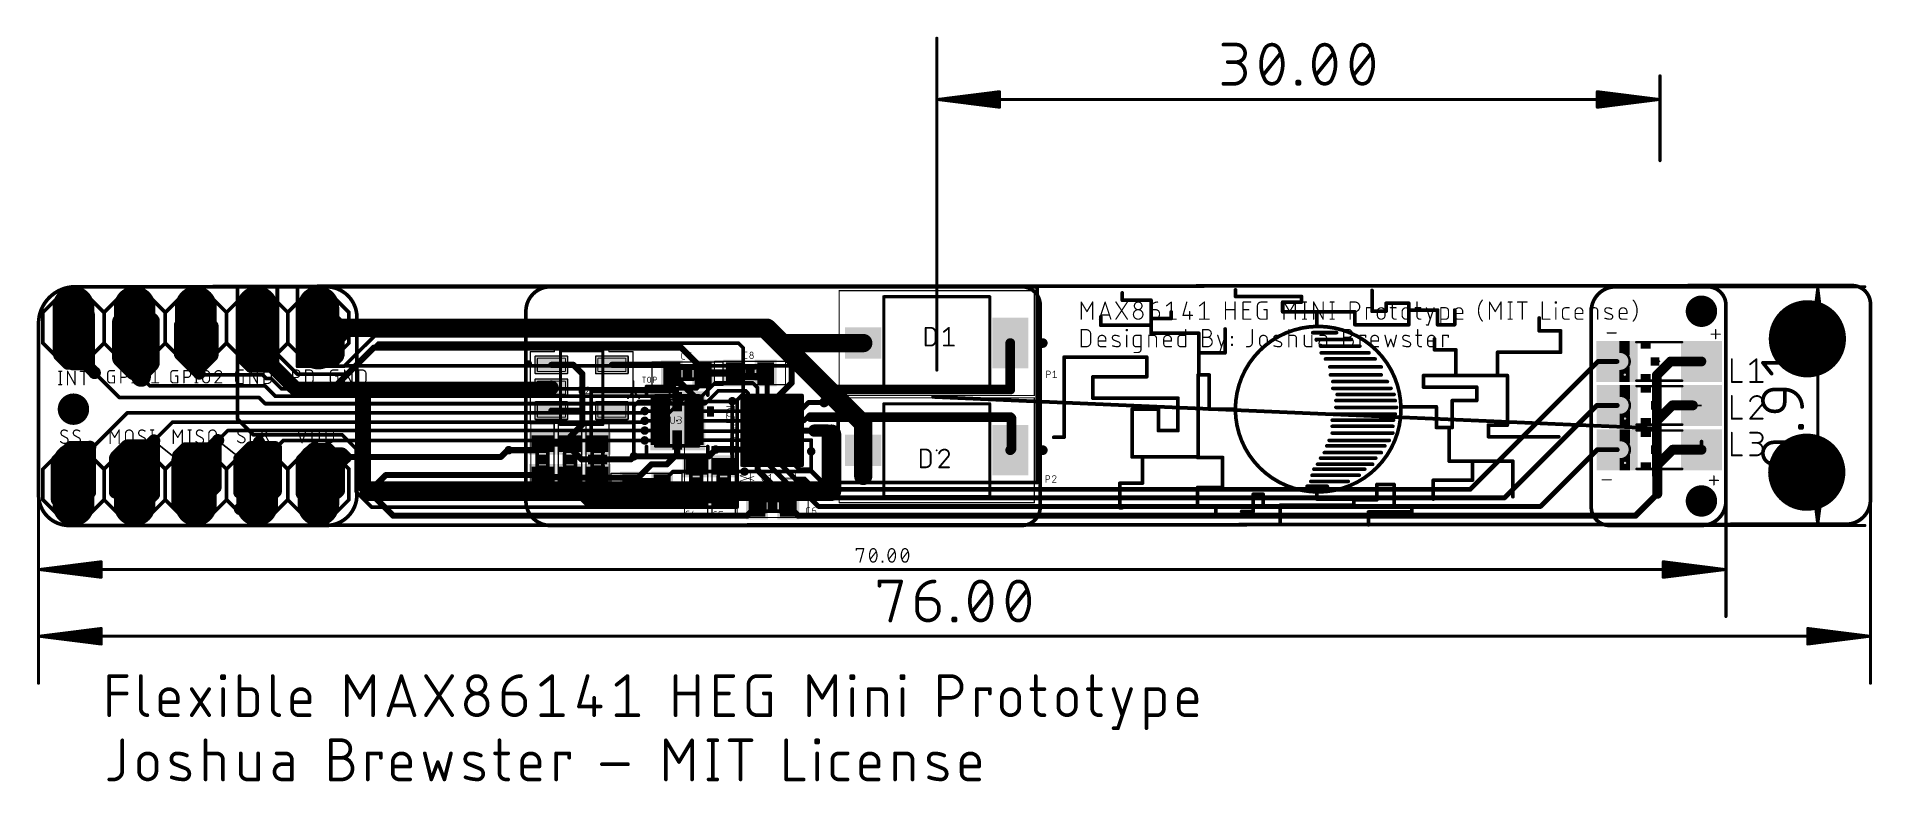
# Model space of a CAD drawing. Extents: x 121.2 to 197.3, y 1.3 to 32.2.
import ezdxf

# ---------------------------------------------------------------- set-up
doc = ezdxf.new("R2010")
doc.units = 0
for name, color, linetype in [('1', 12, 'CONTINUOUS'), ('101', 190, 'CONTINUOUS'), ('114', 253, 'CONTINUOUS'), ('16', 132, 'CONTINUOUS'), ('17', 110, 'CONTINUOUS'), ('18', 110, 'CONTINUOUS'), ('19', 53, 'CONTINUOUS'), ('20', 31, 'CONTINUOUS'), ('21', 253, 'CONTINUOUS'), ('22', 253, 'CONTINUOUS'), ('23', 53, 'CONTINUOUS'), ('25', 253, 'CONTINUOUS'), ('29', 253, 'CONTINUOUS'), ('30', 253, 'CONTINUOUS'), ('31', 253, 'CONTINUOUS'), ('35', 253, 'CONTINUOUS'), ('39', 12, 'CONTINUOUS'), ('44', 253, 'CONTINUOUS'), ('47', 253, 'CONTINUOUS'), ('48', 253, 'CONTINUOUS'), ('51', 253, 'CONTINUOUS')]:
    doc.layers.add(name, color=color, linetype=linetype)

# ---------------------------------------------------------------- blocks, each defined once
blk = doc.blocks.new('RECT')
blk.add_solid([(-0.5, -0.5), (0.5, -0.5), (-0.5, 0.5), (0.5, 0.5)])
blk = doc.blocks.new('LONGP100')
at = {"const_width": 1}
blk.add_lwpolyline([(-0.5, 0), (0.5, 0)], dxfattribs=at)
at = {"const_width": 0.5}
for points in [[(-0.5, 0.25, 1), (-0.5, -0.25)], [(0.5, -0.25, 1), (0.5, 0.25)]]:
    blk.add_lwpolyline(points, format="xyb", dxfattribs=at)
blk = doc.blocks.new('PIE')
at = {"const_width": 0.5}
blk.add_lwpolyline([(0, -0.25, 1), (0, 0.25, 1), (0, -0.25)], format="xyb", dxfattribs=at)
blk = doc.blocks.new('RECT94400X193600R15')
at = {"const_width": 0.0443}
blk.add_lwpolyline([(0.2729, -0.5608), (0.2729, 0.5608, 0.4142), (0.2508, 0.5829), (-0.2508, 0.5829, 0.4142), (-0.2729, 0.5608), (-0.2729, -0.5608, 0.4142), (-0.2508, -0.5829), (0.2508, -0.5829, 0.4142)], format="xyb", close=True, dxfattribs=at)
blk.add_solid([(-0.2618, -0.5718), (0.2618, -0.5718), (-0.2618, 0.5718), (0.2618, 0.5718)])
blk = doc.blocks.new('RECT126912X226112R15')
at = {"const_width": 0.0595}
blk.add_lwpolyline([(0.3669, -0.6471), (0.3669, 0.6471, 0.4142), (0.3371, 0.6769), (-0.3371, 0.6769, 0.4142), (-0.3669, 0.6471), (-0.3669, -0.6471, 0.4142), (-0.3371, -0.6769), (0.3371, -0.6769, 0.4142)], format="xyb", close=True, dxfattribs=at)
blk.add_solid([(-0.352, -0.662), (0.352, -0.662), (-0.352, 0.662), (0.352, 0.662)])
blk = doc.blocks.new('ROUNDV')
at = {"const_width": 0.5}
blk.add_lwpolyline([(0, -0.25, 1), (0, 0.25, 1), (0, -0.25)], format="xyb", dxfattribs=at)

msp = doc.modelspace()

# ---------------------------------------------------------------- linework, layer by layer
at = {"layer": '1'}
for points, const_width in [([(131.1656, 21.844), (129.5146, 21.844)], 0.1524), ([(129.5146, 21.844), (129.5146, 16.3576)], 0.1524), ([(131.1656, 19.05), (131.1656, 21.844)], 0.1524), ([(162.687, 21.8694), (132.842, 21.8694)], 0.1524), ([(132.842, 21.8694), (132.842, 18.542)], 0.1524), ([(162.687, 13.716), (162.687, 21.8694)], 0.1524), ([(122.1232, 20.4978), (122.1232, 18.9992)], 0.508), ([(122.4816, 20.4978), (122.1232, 20.4978)], 0.508), ([(122.6127, 20.3666), (122.4816, 20.4978)], 0.508), ([(122.6127, 20.2369), (122.6127, 20.3666)], 0.508), ([(122.7074, 20.1422), (123.063, 20.4978)], 0.508), ([(123.063, 20.4978), (123.3424, 20.4978)], 0.508), ([(123.3424, 20.4978), (123.3424, 20.701)], 0.508), ([(123.3424, 18.5166), (123.3424, 20.4978)], 0.508), ([(124.714, 18.8976), (124.714, 20.3708)], 0.8128), ([(125.8824, 18.6944), (125.8824, 20.3962)], 0.8128), ([(127.1524, 20.1168), (127.5334, 20.4978)], 0.508), ([(128.4732, 20.193), (128.2192, 20.447)], 0.508), ([(133.477, 20.4978), (133.1468, 20.4978)], 0.508), ([(133.477, 20.4978), (133.8326, 20.1422)], 0.508), ([(122.7074, 20.1422), (122.6127, 20.2369)], 0.508), ([(122.7074, 19.1516), (122.7074, 20.1422)], 0.508), ([(125.2474, 18.3642), (125.2474, 20.1422)], 0.508), ([(127.1524, 19.0246), (127.1524, 20.1168)], 0.508), ([(127.9271, 19.4691), (127.8128, 19.5834)], 0.508), ([(128.4732, 19.05), (128.4732, 20.193)], 0.508), ([(129.7178, 18.8722), (129.7178, 20.0406)], 0.508), ([(130.3274, 19.2024), (130.3274, 20.1422)], 0.6096), ([(130.9116, 18.6182), (130.9116, 20.2184)], 0.508), ([(132.715, 19.9898), (132.8674, 20.1422)], 0.508), ([(132.715, 19.9898), (132.715, 19.4564)], 0.508), ([(134.1628, 20.1422), (133.7056, 19.685)], 0.508), ([(133.7056, 19.685), (133.7056, 19.0246)], 0.508), ([(134.1628, 20.1422), (133.8326, 20.1422)], 0.508), ([(133.9342, 18.542), (135.2042, 19.812)], 0.1524), ([(134.8232, 20.1422), (134.1628, 20.1422)], 0.508), ([(135.2042, 19.812), (151.257, 19.812)], 0.1524), ([(151.257, 19.812), (154.432, 16.637)], 0.1524), ([(155.4714, 19.5072), (152.1206, 19.5072)], 0.762), ([(152.1206, 19.5072), (152.0825, 19.5453)], 0.6096), ([(122.4661, 18.6563), (122.1232, 18.9992)], 0.508), ([(123.5837, 18.2753), (122.7074, 19.1516)], 0.508), ([(125.2474, 18.3642), (124.714, 18.8976)], 0.8128), ([(125.5141, 18.3261), (125.8824, 18.6944)], 0.8128), ([(127.9271, 18.2499), (127.1524, 19.0246)], 0.508), ([(127.9271, 18.2499), (127.9271, 19.4691)], 0.508), ([(127.9271, 18.5039), (128.4732, 19.05)], 0.508), ([(130.0607, 18.5293), (129.7178, 18.8722)], 0.508), ([(130.3274, 19.2024), (131.0005, 18.5293)], 0.6096), ([(132.0038, 18.2118), (131.1656, 19.05)], 0.1524), ([(133.4262, 18.7452), (132.715, 19.4564)], 0.508), ([(133.7056, 19.0246), (133.4262, 18.7452)], 0.508), ([(135.1647, 19.3153), (133.4516, 17.6022)], 0.254), ([(135.3566, 19.5072), (134.0612, 18.2118)], 0.1524), ([(147.9176, 19.3153), (135.1647, 19.3153)], 0.254), ([(150.2918, 19.5072), (135.3566, 19.5072)], 0.1524), ([(148.8336, 18.3993), (147.9176, 19.3153)], 0.254), ([(150.495, 19.304), (150.2918, 19.5072)], 0.1524), ([(150.495, 17.399), (150.495, 19.304)], 0.1524), ([(152.5016, 19.1262), (152.1206, 19.5072)], 0.254), ([(152.5016, 17.8562), (152.5016, 19.1262)], 0.254), ([(161.5714, 17.5768), (161.5714, 19.5072)], 0.4064), ([(123.2027, 18.6563), (122.4661, 18.6563)], 0.508), ([(123.5837, 18.2753), (123.2027, 18.6563)], 0.508), ([(123.5837, 18.2753), (123.3424, 18.5166)], 0.508), ([(125.5141, 18.0975), (125.2474, 18.3642)], 0.508), ([(125.5141, 18.0975), (125.5141, 18.3261)], 0.8128), ([(127.9271, 18.2499), (127.9271, 18.5039)], 0.508), ([(131.0005, 18.5293), (130.0607, 18.5293)], 0.508), ([(131.0005, 18.5293), (130.9116, 18.6182)], 0.508), ([(131.9276, 17.6022), (131.0005, 18.5293)], 0.6096), ([(134.0612, 18.2118), (132.0038, 18.2118)], 0.1524), ([(132.842, 18.542), (133.9342, 18.542)], 0.1524), ([(143.449, 18.603), (142.5344, 18.603)], 0.254), ([(143.8148, 18.2372), (143.449, 18.603)], 0.254), ([(143.8148, 16.703), (143.8148, 18.2372)], 0.254), ([(145.0444, 18.603), (147.1518, 18.603)], 0.254), ([(147.1518, 18.603), (147.5176, 18.2372)], 0.1524), ([(147.5176, 18.2372), (148.4518, 17.303)], 0.254), ([(147.5336, 18.2372), (147.5176, 18.2372)], 0.1524), ([(150.099, 18.288), (148.8433, 18.288)], 0.254), ([(148.8336, 18.2977), (148.8336, 18.3993)], 0.1524), ([(148.8433, 18.288), (148.8336, 18.2977)], 0.1524), ([(148.8336, 18.2372), (148.8336, 18.2977)], 0.1524), ([(150.1244, 18.2626), (150.099, 18.288)], 0.1524), ([(151.4888, 16.683), (151.4888, 18.2372)], 0.2032), ([(185.956, 18.7452), (180.6474, 13.4366)], 0.2), ([(185.956, 18.7452), (186.7434, 18.7452)], 0.2), ([(188.3974, 18.1784), (188.9642, 18.7452)], 0.4064), ([(188.3974, 16.2806), (188.3974, 18.1784)], 0.4064), ([(188.9642, 18.7452), (190.2434, 18.7452)], 0.4064), ([(133.4516, 17.6022), (131.9276, 17.6022)], 0.6096), ([(134.747, 17.6022), (133.4516, 17.6022)], 0.6096), ([(142.4836, 17.6022), (134.747, 17.6022)], 0.6096), ([(134.747, 13.6144), (134.747, 17.6022)], 0.6096), ([(142.5344, 17.653), (142.113, 17.653)], 0.1524), ([(142.5344, 17.653), (142.4836, 17.6022)], 0.6096), ([(144.1854, 17.5006), (144.1854, 15.5956)], 0.1524), ([(144.1854, 17.5006), (147.7518, 17.5006)], 0.1524), ([(147.7518, 17.5006), (147.7518, 17.0814)], 0.1524), ([(151.8888, 17.2434), (152.5016, 17.8562)], 0.254), ([(154.3812, 17.5768), (153.8478, 17.0434)], 0.4064), ([(161.5714, 17.5768), (154.3812, 17.5768)], 0.4064), ([(142.5344, 16.703), (143.8148, 16.703)], 0.254), ([(142.5344, 16.703), (142.5296, 16.6982)], 0.1524), ([(143.8148, 16.1186), (143.8148, 16.703)], 0.254), ([(145.9596, 16.891), (146.15, 17.0814)], 0.1524), ([(145.9596, 16.891), (145.9596, 14.8082)], 0.1524), ([(146.15, 17.0814), (147.0518, 17.0814)], 0.1524), ([(146.4056, 16.6814), (146.4056, 16.6878)], 0.1524), ([(147.0518, 16.6814), (146.4056, 16.6814)], 0.1524), ([(148.4518, 17.303), (148.4518, 17.0814)], 0.254), ([(150.025, 17.0814), (148.4518, 17.0814)], 0.1524), ([(148.4518, 16.6814), (148.4534, 16.683)], 0.1524), ([(148.4534, 16.683), (150.114, 16.683)], 0.1524), ([(150.0378, 17.0942), (150.025, 17.0814)], 0.1524), ([(151.084, 16.6878), (150.114, 16.6878)], 0.1524), ([(150.114, 16.683), (150.114, 16.6878)], 0.1524), ([(150.241, 17.145), (150.495, 17.399)], 0.1524), ([(150.241, 12.7), (150.241, 17.145)], 0.1524), ([(151.0888, 16.683), (151.084, 16.6878)], 0.1524), ([(151.8888, 16.683), (151.8888, 17.2434)], 0.254), ([(152.2888, 16.683), (152.8476, 16.683)], 0.2032), ([(153.208, 17.0434), (152.8476, 16.683)], 0.2032), ([(153.208, 17.0434), (153.8478, 17.0434)], 0.2032), ([(185.9026, 16.9164), (182.0672, 13.081)], 0.2032), ([(186.7454, 16.9164), (185.9026, 16.9164)], 0.2032), ([(186.751, 16.922), (186.7454, 16.9164)], 0.2032), ([(188.3974, 16.2806), (189.0388, 16.922)], 0.4064), ([(189.0388, 16.922), (189.8904, 16.922)], 0.4064), ([(129.5146, 16.3576), (130.175, 15.6972)], 0.1524), ([(143.8148, 16.1186), (143.3068, 15.6106)], 0.254), ([(147.0518, 16.2814), (146.4056, 16.2814)], 0.1524), ([(148.4518, 16.2814), (149.8473, 16.2814)], 0.1524), ([(150.2283, 16.283), (149.8473, 16.283)], 0.1524), ([(149.8473, 16.283), (149.8473, 16.2814)], 0.1524), ([(151.0888, 16.283), (150.2283, 16.283)], 0.1524), ([(150.2283, 16.283), (150.2283, 16.2814)], 0.1524), ([(151.8888, 16.283), (151.8888, 15.875)], 0.254), ([(151.8888, 15.875), (153.4414, 15.875)], 0.254), ([(153.0096, 16.283), (152.2888, 16.283)], 0.2032), ([(153.162, 16.4354), (153.0096, 16.283)], 0.2032), ([(153.2874, 16.4354), (153.162, 16.4354)], 0.2032), ([(161.5698, 16.4354), (153.2874, 16.4354)], 0.4064), ([(154.432, 16.637), (154.432, 13.716)], 0.1524), ([(161.6222, 16.383), (161.5698, 16.4354)], 0.4064), ([(161.6222, 16.383), (161.6222, 15.113)], 0.4064), ([(188.3974, 14.0284), (188.3974, 16.2806)], 0.4064), ([(122.6058, 15.1892), (122.047, 14.6304)], 0.508), ([(123.3932, 15.1892), (122.6058, 15.1892)], 0.508), ([(123.3932, 15.1892), (122.7074, 14.5034)], 0.508), ([(123.3932, 15.1892), (123.3932, 13.335)], 0.508), ([(124.9299, 15.2273), (124.4346, 14.732)], 0.508), ([(125.8189, 15.2273), (124.9299, 15.2273)], 0.508), ([(126.0475, 15.4559), (125.2474, 14.6558)], 0.508), ([(126.0475, 15.4559), (125.8189, 15.2273)], 0.508), ([(126.0475, 15.4559), (126.0475, 13.2207)], 0.508), ([(127.4064, 15.1384), (127.0508, 14.7828)], 0.508), ([(128.3716, 15.1384), (127.4064, 15.1384)], 0.508), ([(128.7018, 15.4686), (127.9652, 14.732)], 0.508), ([(128.7018, 15.4686), (128.3716, 15.1384)], 0.508), ([(128.7018, 15.4686), (128.6002, 15.367)], 0.508), ([(128.6002, 15.367), (128.6002, 13.5128)], 0.508), ([(130.0607, 15.1765), (129.5908, 14.7066)], 0.508), ([(131.0767, 15.1765), (130.0607, 15.1765)], 0.508), ([(130.175, 15.6972), (133.858, 15.6972)], 0.1524), ([(131.1021, 15.1511), (131.0767, 15.1765)], 0.508), ([(131.1021, 15.1511), (131.1021, 13.4747)], 0.508), ([(132.6388, 15.113), (132.1816, 14.6558)], 0.508), ([(133.2738, 15.113), (132.6388, 15.113)], 0.508), ([(133.6167, 14.7701), (133.2738, 15.113)], 0.508), ([(133.858, 15.6972), (134.4422, 15.113)], 0.1524), ([(142.1638, 15.3312), (141.8948, 15.0622)], 0.1524), ([(143.3068, 15.3312), (142.1638, 15.3312)], 0.254), ([(143.3068, 15.3312), (143.3068, 15.6106)], 0.1524), ([(143.3068, 15.3312), (143.3576, 15.2804)], 0.1524), ([(143.3576, 15.2804), (143.3576, 15.1026)], 0.1524), ([(144.4498, 15.3312), (144.1854, 15.5956)], 0.1524), ([(147.0454, 15.875), (146.4056, 15.875)], 0.1524), ([(147.039, 15.4686), (146.4056, 15.4686)], 0.1524), ([(147.0518, 15.4814), (147.039, 15.4686)], 0.1524), ([(147.0518, 15.8814), (147.0454, 15.875)], 0.1524), ([(147.7518, 15.4814), (147.7518, 14.8972)], 0.254), ([(148.4376, 15.4703), (148.4503, 15.483)], 0.1524), ([(148.4407, 15.4703), (148.4376, 15.4703)], 0.1524), ([(148.4518, 15.4814), (148.4407, 15.4703)], 0.1524), ([(149.0472, 15.483), (148.4503, 15.483)], 0.1524), ([(148.4756, 15.8576), (148.4518, 15.8814)], 0.1524), ([(150.1394, 15.8576), (148.4756, 15.8576)], 0.1524), ([(151.0888, 15.483), (149.0472, 15.483)], 0.1524), ([(150.1394, 15.8576), (150.1394, 15.8623)], 0.1524), ([(151.0634, 15.8576), (150.1394, 15.8576)], 0.1524), ([(151.0888, 15.883), (151.0634, 15.8576)], 0.1524), ([(151.8888, 15.483), (152.2888, 15.483)], 0.1524), ([(152.2888, 15.483), (153.3144, 15.483)], 0.1524), ([(153.3144, 15.483), (153.3144, 15.0114)], 0.1524), ([(155.4714, 15.0622), (155.4734, 15.0602)], 0.6096), ([(155.4734, 15.0602), (155.4734, 13.9954)], 0.6096), ([(161.5714, 15.0622), (161.6222, 15.113)], 0.4064), ([(189.051, 15.082), (188.4154, 14.4464)], 0.4064), ([(190.251, 15.082), (189.051, 15.082)], 0.4064), ([(190.251, 15.4178), (190.251, 15.082)], 0.1524), ([(122.047, 12.9794), (122.047, 14.6304)], 0.508), ([(122.7074, 14.5034), (122.7074, 13.6398)], 0.508), ([(124.4346, 13.3096), (124.4346, 14.732)], 0.508), ([(125.2474, 14.6558), (125.2474, 13.6398)], 0.508), ([(127.0508, 14.7828), (127.0508, 13.2842)], 0.508), ([(127.9652, 14.732), (127.9652, 13.8176)], 0.508), ([(129.5908, 14.7066), (129.5908, 13.3096)], 0.508), ([(132.1816, 14.6558), (132.1816, 13.2842)], 0.508), ([(133.9977, 14.7701), (132.8674, 13.6398)], 0.508), ([(132.8801, 14.7701), (132.8674, 14.7574)], 0.508), ([(133.9977, 14.7701), (132.8801, 14.7701)], 0.508), ([(133.9977, 14.7701), (133.6167, 14.7701)], 0.508), ([(133.9977, 14.7701), (133.6675, 14.4399)], 0.508), ([(133.6675, 14.4399), (133.6675, 13.3477)], 0.508), ([(134.4422, 15.113), (134.4422, 13.335)], 0.1524), ([(141.8948, 15.0622), (140.7668, 15.0622)], 0.254), ([(143.3576, 15.1026), (143.779, 14.6812)], 0.254), ([(145.8326, 14.6812), (143.779, 14.6812)], 0.254), ([(145.8318, 13.6144), (146.6954, 14.478)], 0.254), ([(145.9596, 14.8082), (145.8326, 14.6812)], 0.254), ([(147.3326, 14.478), (146.6954, 14.478)], 0.254), ([(147.7518, 14.8972), (147.3326, 14.478)], 0.254), ([(151.0888, 15.083), (149.3566, 15.083)], 0.254), ([(149.3566, 15.083), (149.352, 15.0876)], 0.1524), ([(151.0888, 14.2305), (151.0888, 15.083)], 0.254), ([(151.4888, 14.5256), (151.4888, 14.9083)], 0.2032), ([(152.5524, 13.462), (151.4888, 14.5256)], 0.2032), ([(152.6508, 13.8669), (151.8888, 14.6289)], 0.2032), ([(151.8888, 14.6289), (151.8888, 14.9442)], 0.2), ([(151.8888, 14.9442), (151.8888, 15.083)], 0.1524), ([(152.2888, 15.083), (152.2888, 14.8036)], 0.2), ([(152.843, 14.2494), (152.2888, 14.8036)], 0.2), ([(183.5658, 12.7254), (185.9224, 15.082)], 0.2032), ([(185.9224, 15.082), (186.751, 15.082)], 0.2032), ([(188.4154, 14.0464), (188.4154, 14.4464)], 0.4064), ([(122.7074, 13.6398), (122.047, 12.9794)], 0.508), ([(122.7074, 13.6398), (122.7074, 13.2588)], 0.508), ([(125.2474, 13.6398), (124.9172, 13.3096)], 0.508), ([(127.7874, 13.6398), (127.4318, 13.2842)], 0.508), ([(127.9652, 13.8176), (127.7874, 13.6398)], 0.508), ([(127.7874, 13.6398), (128.0922, 13.335)], 0.508), ([(128.6002, 13.5128), (128.0922, 13.0048)], 0.508), ([(130.3274, 13.6398), (129.9972, 13.3096)], 0.508), ([(131.1021, 13.4747), (130.7592, 13.1318)], 0.508), ([(132.8674, 13.6398), (132.5118, 13.2842)], 0.508), ([(135.001, 13.3604), (134.747, 13.6144)], 0.6096), ([(135.001, 13.3604), (135.6718, 14.0312)], 0.254), ([(135.6718, 14.0312), (142.1638, 14.0312)], 0.254), ([(142.1638, 14.0312), (142.1892, 14.0312)], 0.1524), ([(142.2758, 13.9446), (142.1892, 14.0312)], 0.1524), ([(142.9362, 13.9446), (142.2758, 13.9446)], 0.254), ([(144.003, 12.8778), (142.9616, 13.9192)], 0.254), ([(142.9616, 13.9192), (142.9362, 13.9446)], 0.1524), ([(143.256, 13.9192), (142.9616, 13.9192)], 0.1524), ([(144.3736, 13.9192), (143.256, 13.9192)], 0.254), ([(143.3068, 13.9804), (143.256, 13.9296)], 0.1524), ([(143.256, 13.9296), (143.256, 13.9192)], 0.1524), ([(143.3068, 14.0312), (143.3068, 13.9804)], 0.1524), ([(145.527, 13.9192), (144.3736, 13.9192)], 0.254), ([(144.4498, 13.9954), (144.3736, 13.9192)], 0.1524), ([(144.4498, 14.0312), (144.4498, 13.9954)], 0.1524), ([(145.8318, 13.6144), (145.527, 13.9192)], 0.1524), ([(147.5741, 14.1732), (147.1318, 13.7309)], 0.1524), ([(147.1318, 13.6144), (147.1318, 13.7309)], 0.1524), ([(148.5646, 14.1732), (147.5741, 14.1732)], 0.1524), ([(148.5392, 14.3914), (148.5392, 14.1986)], 0.1524), ([(148.5392, 14.1986), (148.5646, 14.1732)], 0.1524), ([(149.5044, 14.1732), (148.5646, 14.1732)], 0.1524), ([(149.6822, 14.3914), (149.5044, 14.2136)], 0.1524), ([(149.5044, 14.2136), (149.5044, 14.1732)], 0.1524), ([(150.5458, 14.1732), (149.5044, 14.1732)], 0.1524), ([(152.3642, 12.9551), (151.0888, 14.2305)], 0.254), ([(152.6508, 13.8669), (153.0318, 13.8669)], 0.2032), ([(152.843, 14.2494), (153.2636, 14.2494)], 0.2), ([(153.8177, 13.081), (153.0318, 13.8669)], 0.2032), ([(153.2636, 14.2494), (154.0764, 13.4366)], 0.2), ([(154.432, 13.716), (162.687, 13.716)], 0.1524), ([(188.4154, 14.0464), (188.3974, 14.0284)], 0.4064), ([(188.4154, 13.2464), (188.4154, 14.0464)], 0.4064), ([(122.7074, 13.2588), (123.0122, 12.954)], 0.508), ([(123.0122, 12.954), (123.3932, 13.335)], 0.508), ([(124.9172, 13.3096), (124.4346, 13.3096)], 0.508), ([(126.0475, 13.2207), (125.73, 12.9032)], 0.508), ([(127.0508, 13.2842), (127.0508, 13.0556)], 0.508), ([(127.4318, 13.2842), (127.0508, 13.2842)], 0.508), ([(128.0922, 13.335), (128.0922, 13.2842)], 0.508), ([(129.9972, 13.3096), (129.5908, 13.3096)], 0.508), ([(132.1816, 13.2842), (132.1816, 13.2588)], 0.508), ([(132.5118, 13.2842), (132.1816, 13.2842)], 0.508), ([(132.1816, 13.2588), (132.4864, 12.954)], 0.508), ([(133.604, 13.2842), (132.842, 13.2842)], 0.508), ([(133.6675, 13.3477), (133.604, 13.2842)], 0.508), ([(134.4422, 13.335), (135.0772, 12.7)], 0.1524), ([(135.9662, 12.3444), (135.001, 13.3096)], 0.254), ([(135.001, 13.3604), (135.001, 13.3096)], 0.1524), ([(148.5392, 12.8778), (144.003, 12.8778)], 0.254), ([(148.5392, 13.0914), (148.5392, 13.0302)], 0.508), ([(148.5542, 13.1064), (149.6672, 13.1064)], 0.508), ([(148.5392, 13.0914), (148.5542, 13.1064)], 0.1524), ([(148.5392, 13.0914), (148.5392, 12.8778)], 0.1524), ([(149.6672, 13.1064), (149.6822, 13.0914)], 0.1524), ([(152.3642, 12.7508), (152.3642, 12.9551)], 0.254), ([(152.8826, 13.462), (152.5524, 13.462)], 0.2032), ([(152.8826, 13.462), (153.6192, 12.7254)], 0.2032), ([(182.0672, 13.081), (153.8177, 13.081)], 0.2032), ([(154.0764, 13.4366), (180.6474, 13.4366)], 0.2), ([(187.5134, 12.3444), (188.4154, 13.2464)], 0.254), ([(135.0772, 12.7), (150.241, 12.7)], 0.1524), ([(150.6578, 12.3444), (135.9662, 12.3444)], 0.254), ([(150.6578, 12.3444), (151.0642, 12.7508)], 0.254), ([(152.3642, 12.7508), (152.7706, 12.3444)], 0.254), ([(152.7706, 12.3444), (187.5134, 12.3444)], 0.254), ([(153.6192, 12.7254), (183.5658, 12.7254)], 0.2032)]:
    msp.add_lwpolyline(points, dxfattribs=dict(at, const_width=const_width))
for points, const_width in [([(129.5146, 21.8821, 1), (129.5146, 21.8059)], 0.0762), ([(129.5527, 21.844, 1), (129.4765, 21.844)], 0.0762), ([(131.2037, 21.844, 1), (131.1275, 21.844)], 0.0762), ([(131.1656, 21.8059, 1), (131.1656, 21.8821)], 0.0762), ([(132.842, 21.9075, 1), (132.842, 21.8313)], 0.0762), ([(132.8801, 21.8694, 1), (132.8039, 21.8694)], 0.0762), ([(162.7251, 21.8694, 1), (162.6489, 21.8694)], 0.0762), ([(162.687, 21.8313, 1), (162.687, 21.9075)], 0.0762), ([(122.2502, 20.4978, 1), (121.9962, 20.4978)], 0.254), ([(122.1232, 20.6248, 1), (122.1232, 20.3708)], 0.254), ([(122.5714, 20.5876, 1), (122.3918, 20.408)], 0.254), ([(122.4816, 20.3708, 1), (122.4816, 20.6248)], 0.254), ([(122.7397, 20.3666, 1), (122.4857, 20.3666)], 0.254), ([(122.5229, 20.2768, 1), (122.7025, 20.4564)], 0.254), ([(123.063, 20.6248, 1), (123.063, 20.3708)], 0.254), ([(123.1528, 20.408, 1), (122.9732, 20.5876)], 0.254), ([(123.4694, 20.701, 1), (123.2154, 20.701)], 0.254), ([(123.4694, 20.4978, 1), (123.2154, 20.4978)], 0.254), ([(123.2154, 20.4978, 1), (123.4694, 20.4978)], 0.254), ([(123.3424, 20.3708, 1), (123.3424, 20.6248)], 0.254), ([(124.9172, 20.3708, 1), (124.5108, 20.3708)], 0.4064), ([(126.0856, 20.3962, 1), (125.6792, 20.3962)], 0.4064), ([(127.6232, 20.408, 1), (127.4436, 20.5876)], 0.254), ([(128.309, 20.5368, 1), (128.1294, 20.3572)], 0.254), ([(133.1468, 20.6248, 1), (133.1468, 20.3708)], 0.254), ([(133.5668, 20.5876, 1), (133.3872, 20.408)], 0.254), ([(133.477, 20.3708, 1), (133.477, 20.6248)], 0.254), ([(122.7025, 20.3267, 1), (122.5229, 20.1471)], 0.254), ([(122.4857, 20.2369, 1), (122.7397, 20.2369)], 0.254), ([(122.8344, 20.1422, 1), (122.5804, 20.1422)], 0.254), ([(122.6176, 20.232, 1), (122.7972, 20.0524)], 0.254), ([(122.6176, 20.0524, 1), (122.7972, 20.232)], 0.254), ([(125.3744, 20.1422, 1), (125.1204, 20.1422)], 0.254), ([(127.2794, 20.1168, 1), (127.0254, 20.1168)], 0.254), ([(127.0626, 20.2066, 1), (127.2422, 20.027)], 0.254), ([(127.9026, 19.6732, 1), (127.723, 19.4936)], 0.254), ([(128.6002, 20.193, 1), (128.3462, 20.193)], 0.254), ([(128.3834, 20.1032, 1), (128.563, 20.2828)], 0.254), ([(129.8448, 20.0406, 1), (129.5908, 20.0406)], 0.254), ([(130.4798, 20.1422, 1), (130.175, 20.1422)], 0.3048), ([(131.0386, 20.2184, 1), (130.7846, 20.2184)], 0.254), ([(132.842, 19.9898, 1), (132.588, 19.9898)], 0.254), ([(132.6252, 20.0796, 1), (132.8048, 19.9)], 0.254), ([(132.9572, 20.0524, 1), (132.7776, 20.232)], 0.254), ([(133.8326, 19.685, 1), (133.5786, 19.685)], 0.254), ([(133.6158, 19.7748, 1), (133.7954, 19.5952)], 0.254), ([(133.8326, 20.2692, 1), (133.8326, 20.0152)], 0.254), ([(133.7428, 20.0524, 1), (133.9224, 20.232)], 0.254), ([(134.1628, 20.2692, 1), (134.1628, 20.0152)], 0.254), ([(134.2526, 20.0524, 1), (134.073, 20.232)], 0.254), ([(134.1628, 20.0152, 1), (134.1628, 20.2692)], 0.254), ([(134.8232, 20.0152, 1), (134.8232, 20.2692)], 0.254), ([(135.2042, 19.8501, 1), (135.2042, 19.7739)], 0.0762), ([(135.2311, 19.7851, 1), (135.1773, 19.8389)], 0.0762), ([(151.2839, 19.8389, 1), (151.2301, 19.7851)], 0.0762), ([(151.257, 19.7739, 1), (151.257, 19.8501)], 0.0762), ([(152.1206, 19.6977, 1), (152.1206, 19.3167)], 0.381), ([(152.1903, 19.6531, 1), (151.9747, 19.4375)], 0.3048), ([(155.4714, 19.3167, 1), (155.4714, 19.6977)], 0.381), ([(122.213, 19.089, 1), (122.0334, 18.9094)], 0.254), ([(121.9962, 18.9992, 1), (122.2502, 18.9992)], 0.254), ([(122.7972, 19.2414, 1), (122.6176, 19.0618)], 0.254), ([(122.5804, 19.1516, 1), (122.8344, 19.1516)], 0.254), ([(124.8577, 19.0413, 1), (124.5703, 18.7539)], 0.4064), ([(124.5108, 18.8976, 1), (124.9172, 18.8976)], 0.4064), ([(126.0261, 18.5507, 1), (125.7387, 18.8381)], 0.4064), ([(127.2422, 19.1144, 1), (127.0626, 18.9348)], 0.254), ([(127.0254, 19.0246, 1), (127.2794, 19.0246)], 0.254), ([(128.0541, 19.4691, 1), (127.8001, 19.4691)], 0.254), ([(127.8373, 19.3793, 1), (128.0169, 19.5589)], 0.254), ([(128.3462, 19.05, 1), (128.6002, 19.05)], 0.254), ([(128.563, 18.9602, 1), (128.3834, 19.1398)], 0.254), ([(129.8076, 18.962, 1), (129.628, 18.7824)], 0.254), ([(130.4352, 19.3102, 1), (130.2196, 19.0946)], 0.3048), ([(130.175, 19.2024, 1), (130.4798, 19.2024)], 0.3048), ([(131.1275, 19.05, 1), (131.2037, 19.05)], 0.0762), ([(131.1925, 19.0769, 1), (131.1387, 19.0231)], 0.0762), ([(132.8048, 19.5462, 1), (132.6252, 19.3666)], 0.254), ([(132.588, 19.4564, 1), (132.842, 19.4564)], 0.254), ([(133.5786, 19.0246, 1), (133.8326, 19.0246)], 0.254), ([(133.7954, 18.9348, 1), (133.6158, 19.1144)], 0.254), ([(135.1647, 19.3788, 1), (135.1647, 19.2518)], 0.127), ([(135.2096, 19.2704, 1), (135.1198, 19.3602)], 0.127), ([(135.3566, 19.5453, 1), (135.3566, 19.4691)], 0.0762), ([(135.3835, 19.4803, 1), (135.3297, 19.5341)], 0.0762), ([(147.9625, 19.3602, 1), (147.8727, 19.2704)], 0.127), ([(147.9176, 19.2518, 1), (147.9176, 19.3788)], 0.127), ([(150.3187, 19.5341, 1), (150.2649, 19.4803)], 0.0762), ([(150.2918, 19.4691, 1), (150.2918, 19.5453)], 0.0762), ([(150.5331, 19.304, 1), (150.4569, 19.304)], 0.0762), ([(150.4681, 19.2771, 1), (150.5219, 19.3309)], 0.0762), ([(152.0128, 19.3994, 1), (152.2284, 19.615)], 0.3048), ([(152.1655, 19.5521, 1), (152.0757, 19.4623)], 0.127), ([(152.5651, 19.1262, 1), (152.4381, 19.1262)], 0.127), ([(152.4567, 19.0813, 1), (152.5465, 19.1711)], 0.127), ([(161.673, 19.5072, 1), (161.4698, 19.5072)], 0.2032), ([(122.4661, 18.7833, 1), (122.4661, 18.5293)], 0.254), ([(122.3763, 18.5665, 1), (122.5559, 18.7461)], 0.254), ([(123.2925, 18.7461, 1), (123.1129, 18.5665)], 0.254), ([(123.2027, 18.5293, 1), (123.2027, 18.7833)], 0.254), ([(123.4322, 18.6064, 1), (123.2526, 18.4268)], 0.254), ([(123.2154, 18.5166, 1), (123.4694, 18.5166)], 0.254), ([(123.4939, 18.1855, 1), (123.6735, 18.3651)], 0.254), ([(123.4939, 18.1855, 1), (123.6735, 18.3651)], 0.254), ([(123.4939, 18.1855, 1), (123.6735, 18.3651)], 0.254), ([(125.1037, 18.2205, 1), (125.3911, 18.5079)], 0.4064), ([(125.3372, 18.454, 1), (125.1576, 18.2744)], 0.254), ([(125.1204, 18.3642, 1), (125.3744, 18.3642)], 0.254), ([(125.7173, 18.3261, 1), (125.3109, 18.3261)], 0.4064), ([(125.3704, 18.4698, 1), (125.6578, 18.1824)], 0.4064), ([(125.3109, 18.0975, 1), (125.7173, 18.0975)], 0.4064), ([(125.4243, 18.0077, 1), (125.6039, 18.1873)], 0.254), ([(125.6792, 18.6944, 1), (126.0856, 18.6944)], 0.4064), ([(128.0541, 18.5039, 1), (127.8001, 18.5039)], 0.254), ([(127.8373, 18.5937, 1), (128.0169, 18.4141)], 0.254), ([(127.8001, 18.2499, 1), (128.0541, 18.2499)], 0.254), ([(127.8001, 18.2499, 1), (128.0541, 18.2499)], 0.254), ([(127.8373, 18.1601, 1), (128.0169, 18.3397)], 0.254), ([(129.5908, 18.8722, 1), (129.8448, 18.8722)], 0.254), ([(130.0607, 18.6563, 1), (130.0607, 18.4023)], 0.254), ([(129.9709, 18.4395, 1), (130.1505, 18.6191)], 0.254), ([(131.0014, 18.708, 1), (130.8218, 18.5284)], 0.254), ([(130.7846, 18.6182, 1), (131.0386, 18.6182)], 0.254), ([(131.1083, 18.6371, 1), (130.8927, 18.4215)], 0.3048), ([(130.8927, 18.4215, 1), (131.1083, 18.6371)], 0.3048), ([(130.9107, 18.4395, 1), (131.0903, 18.6191)], 0.254), ([(131.0005, 18.4023, 1), (131.0005, 18.6563)], 0.254), ([(132.0038, 18.2499, 1), (132.0038, 18.1737)], 0.0762), ([(131.9769, 18.1849, 1), (132.0307, 18.2387)], 0.0762), ([(132.842, 18.5801, 1), (132.842, 18.5039)], 0.0762), ([(132.8039, 18.542, 1), (132.8801, 18.542)], 0.0762), ([(133.3364, 18.835, 1), (133.516, 18.6554)], 0.254), ([(133.3364, 18.6554, 1), (133.516, 18.835)], 0.254), ([(133.9073, 18.5689, 1), (133.9611, 18.5151)], 0.0762), ([(133.9342, 18.5039, 1), (133.9342, 18.5801)], 0.0762), ([(134.0343, 18.2387, 1), (134.0881, 18.1849)], 0.0762), ([(134.0612, 18.1737, 1), (134.0612, 18.2499)], 0.0762), ([(142.5344, 18.6665, 1), (142.5344, 18.5395)], 0.127), ([(143.4939, 18.6479, 1), (143.4041, 18.5581)], 0.127), ([(143.449, 18.5395, 1), (143.449, 18.6665)], 0.127), ([(143.8783, 18.2372, 1), (143.7513, 18.2372)], 0.127), ([(143.7699, 18.1923, 1), (143.8597, 18.2821)], 0.127), ([(145.0444, 18.6665, 1), (145.0444, 18.5395)], 0.127), ([(147.1787, 18.6299, 1), (147.1249, 18.5761)], 0.0762), ([(147.1518, 18.5395, 1), (147.1518, 18.6665)], 0.127), ([(147.5625, 18.2821, 1), (147.4727, 18.1923)], 0.127), ([(147.5176, 18.2753, 1), (147.5176, 18.1991)], 0.0762), ([(147.4907, 18.2103, 1), (147.5445, 18.2641)], 0.0762), ([(147.5336, 18.1991, 1), (147.5336, 18.2753)], 0.0762), ([(148.8433, 18.3515, 1), (148.8433, 18.2245)], 0.127), ([(148.7887, 18.3544, 1), (148.8785, 18.4442)], 0.127), ([(148.8717, 18.3993, 1), (148.7955, 18.3993)], 0.0762), ([(148.8717, 18.2977, 1), (148.7955, 18.2977)], 0.0762), ([(148.8605, 18.3246, 1), (148.8067, 18.2707)], 0.0762), ([(148.7955, 18.2977, 1), (148.8717, 18.2977)], 0.0762), ([(148.8163, 18.2611, 1), (148.8702, 18.3149)], 0.0762), ([(150.1259, 18.3149, 1), (150.0721, 18.2611)], 0.0762), ([(150.099, 18.2245, 1), (150.099, 18.3515)], 0.127), ([(150.0975, 18.2357, 1), (150.1513, 18.2895)], 0.0762), ([(151.5396, 18.2372, 1), (151.438, 18.2372)], 0.1016), ([(185.956, 18.7952, 1), (185.956, 18.6952)], 0.1), ([(185.9914, 18.7098, 1), (185.9206, 18.7806)], 0.1), ([(186.7434, 18.6952, 1), (186.7434, 18.7952)], 0.1), ([(188.499, 18.1784, 1), (188.2958, 18.1784)], 0.2032), ([(188.3256, 18.2502, 1), (188.4692, 18.1066)], 0.2032), ([(188.9642, 18.8468, 1), (188.9642, 18.6436)], 0.2032), ([(189.036, 18.6734, 1), (188.8924, 18.817)], 0.2032), ([(190.2434, 18.6436, 1), (190.2434, 18.8468)], 0.2032), ([(131.9276, 17.7546, 1), (131.9276, 17.4498)], 0.3048), ([(131.8198, 17.4944, 1), (132.0354, 17.71)], 0.3048), ([(133.4516, 17.7546, 1), (133.4516, 17.4498)], 0.3048), ([(133.4516, 17.4498, 1), (133.4516, 17.7546)], 0.3048), ([(133.4067, 17.6471, 1), (133.4965, 17.5573)], 0.127), ([(134.747, 17.7546, 1), (134.747, 17.4498)], 0.3048), ([(134.8994, 17.6022, 1), (134.5946, 17.6022)], 0.3048), ([(134.747, 17.4498, 1), (134.747, 17.7546)], 0.3048), ([(142.113, 17.6911, 1), (142.113, 17.6149)], 0.0762), ([(142.3758, 17.71, 1), (142.5914, 17.4944)], 0.3048), ([(142.6422, 17.5452, 1), (142.4266, 17.7608)], 0.3048), ([(142.4836, 17.4498, 1), (142.4836, 17.7546)], 0.3048), ([(142.5344, 17.6149, 1), (142.5344, 17.6911)], 0.0762), ([(144.2235, 17.5006, 1), (144.1473, 17.5006)], 0.0762), ([(144.1854, 17.5387, 1), (144.1854, 17.4625)], 0.0762), ([(147.7899, 17.5006, 1), (147.7137, 17.5006)], 0.0762), ([(147.7518, 17.4625, 1), (147.7518, 17.5387)], 0.0762), ([(148.7955, 18.2372, 1), (148.8717, 18.2372)], 0.0762), ([(152.4381, 17.8562, 1), (152.5651, 17.8562)], 0.127), ([(152.5465, 17.8113, 1), (152.4567, 17.9011)], 0.127), ([(154.3812, 17.6784, 1), (154.3812, 17.4752)], 0.2032), ([(154.453, 17.505, 1), (154.3094, 17.6486)], 0.2032), ([(161.4698, 17.5768, 1), (161.673, 17.5768)], 0.2032), ([(161.5714, 17.4752, 1), (161.5714, 17.6784)], 0.2032), ([(142.5344, 16.7665, 1), (142.5344, 16.6395)], 0.127), ([(142.5027, 16.7251, 1), (142.5565, 16.6713)], 0.0762), ([(142.5613, 16.6761, 1), (142.5075, 16.7299)], 0.0762), ([(143.8783, 16.703, 1), (143.7513, 16.703)], 0.127), ([(143.7513, 16.703, 1), (143.8783, 16.703)], 0.127), ([(143.8148, 16.6395, 1), (143.8148, 16.7665)], 0.127), ([(145.9977, 16.891, 1), (145.9215, 16.891)], 0.0762), ([(145.9327, 16.9179, 1), (145.9865, 16.8641)], 0.0762), ([(146.15, 17.1195, 1), (146.15, 17.0433)], 0.0762), ([(146.1769, 17.0545, 1), (146.1231, 17.1083)], 0.0762), ([(146.4437, 16.6878, 1), (146.3675, 16.6878)], 0.0762), ([(146.4056, 16.7195, 1), (146.4056, 16.6433)], 0.0762), ([(147.0518, 17.0433, 1), (147.0518, 17.1195)], 0.0762), ([(147.0518, 16.6433, 1), (147.0518, 16.7195)], 0.0762), ([(147.7137, 17.0814, 1), (147.7899, 17.0814)], 0.0762), ([(148.5153, 17.303, 1), (148.3883, 17.303)], 0.127), ([(148.3883, 17.0814, 1), (148.5153, 17.0814)], 0.127), ([(148.4069, 17.2581, 1), (148.4967, 17.3479)], 0.127), ([(148.4518, 17.1195, 1), (148.4518, 17.0433)], 0.0762), ([(148.4534, 16.7211, 1), (148.4534, 16.6449)], 0.0762), ([(148.4803, 16.6561, 1), (148.4265, 16.7099)], 0.0762), ([(149.9981, 17.1083, 1), (150.0519, 17.0545)], 0.0762), ([(150.0647, 17.0673, 1), (150.0109, 17.1211)], 0.0762), ([(150.025, 17.0433, 1), (150.025, 17.1195)], 0.0762), ([(150.114, 16.7259, 1), (150.114, 16.6497)], 0.0762), ([(150.1521, 16.6878, 1), (150.0759, 16.6878)], 0.0762), ([(150.114, 16.6449, 1), (150.114, 16.7211)], 0.0762), ([(150.2791, 17.145, 1), (150.2029, 17.145)], 0.0762), ([(150.2141, 17.1719, 1), (150.2679, 17.1181)], 0.0762), ([(150.4569, 17.399, 1), (150.5331, 17.399)], 0.0762), ([(150.5219, 17.3721, 1), (150.4681, 17.4259)], 0.0762), ([(151.1109, 16.7147, 1), (151.0571, 16.6609)], 0.0762), ([(151.084, 16.6497, 1), (151.084, 16.7259)], 0.0762), ([(151.9523, 17.2434, 1), (151.8253, 17.2434)], 0.127), ([(151.8439, 17.2883, 1), (151.9337, 17.1985)], 0.127), ([(152.2888, 16.7338, 1), (152.2888, 16.6322)], 0.1016), ([(152.8117, 16.7189, 1), (152.8835, 16.6471)], 0.1016), ([(152.8476, 16.6322, 1), (152.8476, 16.7338)], 0.1016), ([(153.208, 17.0942, 1), (153.208, 16.9926)], 0.1016), ([(153.2439, 17.0075, 1), (153.1721, 17.0793)], 0.1016), ([(153.776, 17.1152, 1), (153.9196, 16.9716)], 0.2032), ([(153.8478, 16.9926, 1), (153.8478, 17.0942)], 0.1016), ([(185.9026, 16.9672, 1), (185.9026, 16.8656)], 0.1016), ([(185.9385, 16.8805, 1), (185.8667, 16.9523)], 0.1016), ([(186.7095, 16.9523, 1), (186.7813, 16.8805)], 0.1016), ([(186.7869, 16.8861, 1), (186.7151, 16.9579)], 0.1016), ([(186.7454, 16.8656, 1), (186.7454, 16.9672)], 0.1016), ([(189.0388, 17.0236, 1), (189.0388, 16.8204)], 0.2032), ([(189.1106, 16.8502, 1), (188.967, 16.9938)], 0.2032), ([(189.8904, 16.8204, 1), (189.8904, 17.0236)], 0.2032), ([(129.4765, 16.3576, 1), (129.5527, 16.3576)], 0.0762), ([(129.5415, 16.3845, 1), (129.4877, 16.3307)], 0.0762), ([(143.7513, 16.1186, 1), (143.8783, 16.1186)], 0.127), ([(143.8597, 16.0737, 1), (143.7699, 16.1635)], 0.127), ([(146.3675, 16.6814, 1), (146.4437, 16.6814)], 0.0762), ([(146.4056, 16.3195, 1), (146.4056, 16.2433)], 0.0762), ([(147.0518, 16.2433, 1), (147.0518, 16.3195)], 0.0762), ([(148.4518, 16.3195, 1), (148.4518, 16.2433)], 0.0762), ([(148.4249, 16.7083, 1), (148.4787, 16.6545)], 0.0762), ([(149.8473, 16.3211, 1), (149.8473, 16.2449)], 0.0762), ([(149.8854, 16.283, 1), (149.8092, 16.283)], 0.0762), ([(149.8092, 16.2814, 1), (149.8854, 16.2814)], 0.0762), ([(149.8473, 16.2433, 1), (149.8473, 16.3195)], 0.0762), ([(150.0759, 16.683, 1), (150.1521, 16.683)], 0.0762), ([(150.2283, 16.3211, 1), (150.2283, 16.2449)], 0.0762), ([(150.2664, 16.283, 1), (150.1902, 16.283)], 0.0762), ([(150.1902, 16.2814, 1), (150.2664, 16.2814)], 0.0762), ([(150.2283, 16.2449, 1), (150.2283, 16.3211)], 0.0762), ([(151.0619, 16.6561, 1), (151.1157, 16.7099)], 0.0762), ([(151.0888, 16.2449, 1), (151.0888, 16.3211)], 0.0762), ([(151.438, 16.683, 1), (151.5396, 16.683)], 0.1016), ([(151.8253, 16.683, 1), (151.9523, 16.683)], 0.127), ([(151.9523, 16.283, 1), (151.8253, 16.283)], 0.127), ([(151.8888, 15.9385, 1), (151.8888, 15.8115)], 0.127), ([(152.2888, 16.3338, 1), (152.2888, 16.2322)], 0.1016), ([(152.9737, 16.3189, 1), (153.0455, 16.2471)], 0.1016), ([(153.0096, 16.2322, 1), (153.0096, 16.3338)], 0.1016), ([(153.162, 16.4862, 1), (153.162, 16.3846)], 0.1016), ([(153.1979, 16.3995, 1), (153.1261, 16.4713)], 0.1016), ([(153.2874, 16.537, 1), (153.2874, 16.3338)], 0.2032), ([(153.2874, 16.3846, 1), (153.2874, 16.4862)], 0.1016), ([(153.4414, 15.8115, 1), (153.4414, 15.9385)], 0.127), ([(154.4701, 16.637, 1), (154.3939, 16.637)], 0.0762), ([(154.4051, 16.6101, 1), (154.4589, 16.6639)], 0.0762), ([(161.6416, 16.5072, 1), (161.498, 16.3636)], 0.2032), ([(161.7238, 16.383, 1), (161.5206, 16.383)], 0.2032), ([(161.5504, 16.3112, 1), (161.694, 16.4548)], 0.2032), ([(161.5698, 16.3338, 1), (161.5698, 16.537)], 0.2032), ([(188.499, 16.2806, 1), (188.2958, 16.2806)], 0.2032), ([(188.2958, 16.2806, 1), (188.499, 16.2806)], 0.2032), ([(188.3256, 16.3524, 1), (188.4692, 16.2088)], 0.2032), ([(122.6058, 15.3162, 1), (122.6058, 15.0622)], 0.254), ([(122.6956, 15.0994, 1), (122.516, 15.279)], 0.254), ([(123.5202, 15.1892, 1), (123.2662, 15.1892)], 0.254), ([(123.483, 15.0994, 1), (123.3034, 15.279)], 0.254), ([(123.3932, 15.0622, 1), (123.3932, 15.3162)], 0.254), ([(124.9299, 15.3543, 1), (124.9299, 15.1003)], 0.254), ([(125.0197, 15.1375, 1), (124.8401, 15.3171)], 0.254), ([(125.7291, 15.3171, 1), (125.9087, 15.1375)], 0.254), ([(125.8189, 15.1003, 1), (125.8189, 15.3543)], 0.254), ([(126.1745, 15.4559, 1), (125.9205, 15.4559)], 0.254), ([(126.1373, 15.3661, 1), (125.9577, 15.5457)], 0.254), ([(126.1373, 15.3661, 1), (125.9577, 15.5457)], 0.254), ([(127.4064, 15.2654, 1), (127.4064, 15.0114)], 0.254), ([(127.4962, 15.0486, 1), (127.3166, 15.2282)], 0.254), ([(128.2818, 15.2282, 1), (128.4614, 15.0486)], 0.254), ([(128.3716, 15.0114, 1), (128.3716, 15.2654)], 0.254), ([(128.7272, 15.367, 1), (128.4732, 15.367)], 0.254), ([(128.5104, 15.4568, 1), (128.69, 15.2772)], 0.254), ([(128.7916, 15.3788, 1), (128.612, 15.5584)], 0.254), ([(128.7916, 15.3788, 1), (128.612, 15.5584)], 0.254), ([(128.7916, 15.3788, 1), (128.612, 15.5584)], 0.254), ([(130.0607, 15.3035, 1), (130.0607, 15.0495)], 0.254), ([(130.1505, 15.0867, 1), (129.9709, 15.2663)], 0.254), ([(130.175, 15.7353, 1), (130.175, 15.6591)], 0.0762), ([(130.1481, 15.6703, 1), (130.2019, 15.7241)], 0.0762), ([(131.1665, 15.2663, 1), (130.9869, 15.0867)], 0.254), ([(131.2291, 15.1511, 1), (130.9751, 15.1511)], 0.254), ([(131.0123, 15.0613, 1), (131.1919, 15.2409)], 0.254), ([(131.0767, 15.0495, 1), (131.0767, 15.3035)], 0.254), ([(132.6388, 15.24, 1), (132.6388, 14.986)], 0.254), ([(132.7286, 15.0232, 1), (132.549, 15.2028)], 0.254), ([(133.3636, 15.2028, 1), (133.184, 15.0232)], 0.254), ([(133.2738, 14.986, 1), (133.2738, 15.24)], 0.254), ([(133.8849, 15.7241, 1), (133.8311, 15.6703)], 0.0762), ([(133.858, 15.6591, 1), (133.858, 15.7353)], 0.0762), ([(142.1638, 15.3947, 1), (142.1638, 15.2677)], 0.127), ([(142.1907, 15.3043, 1), (142.1369, 15.3581)], 0.0762), ([(143.2619, 15.6555, 1), (143.3517, 15.5657)], 0.127), ([(143.3449, 15.6106, 1), (143.2687, 15.6106)], 0.0762), ([(143.2687, 15.3312, 1), (143.3449, 15.3312)], 0.0762), ([(143.3337, 15.3581, 1), (143.2799, 15.3043)], 0.0762), ([(143.3068, 15.2677, 1), (143.3068, 15.3947)], 0.127), ([(143.3957, 15.2804, 1), (143.3195, 15.2804)], 0.0762), ([(143.3307, 15.2535, 1), (143.3845, 15.3073)], 0.0762), ([(144.1473, 15.5956, 1), (144.2235, 15.5956)], 0.0762), ([(144.2123, 15.6225, 1), (144.1585, 15.5687)], 0.0762), ([(144.4229, 15.3043, 1), (144.4767, 15.3581)], 0.0762), ([(146.4056, 15.9131, 1), (146.4056, 15.8369)], 0.0762), ([(146.4056, 15.5067, 1), (146.4056, 15.4305)], 0.0762), ([(147.0121, 15.4955, 1), (147.0659, 15.4417)], 0.0762), ([(147.0185, 15.9019, 1), (147.0723, 15.8481)], 0.0762), ([(147.0787, 15.8545, 1), (147.0249, 15.9083)], 0.0762), ([(147.0787, 15.4545, 1), (147.0249, 15.5083)], 0.0762), ([(147.039, 15.4305, 1), (147.039, 15.5067)], 0.0762), ([(147.0454, 15.8369, 1), (147.0454, 15.9131)], 0.0762), ([(147.8153, 15.4814, 1), (147.6883, 15.4814)], 0.127), ([(148.4376, 15.5084, 1), (148.4376, 15.4322)], 0.0762), ([(148.4107, 15.4972, 1), (148.4645, 15.4434)], 0.0762), ([(148.4138, 15.4972, 1), (148.4676, 15.4434)], 0.0762), ([(148.4503, 15.5211, 1), (148.4503, 15.4449)], 0.0762), ([(148.4787, 15.9083, 1), (148.4249, 15.8545)], 0.0762), ([(148.4772, 15.4561, 1), (148.4234, 15.5099)], 0.0762), ([(148.4787, 15.4545, 1), (148.4249, 15.5083)], 0.0762), ([(148.4756, 15.8957, 1), (148.4756, 15.8195)], 0.0762), ([(148.4407, 15.4322, 1), (148.4407, 15.5084)], 0.0762), ([(148.4487, 15.8307, 1), (148.5025, 15.8845)], 0.0762), ([(149.0472, 15.5211, 1), (149.0472, 15.4449)], 0.0762), ([(149.0472, 15.4449, 1), (149.0472, 15.5211)], 0.0762), ([(150.1775, 15.8623, 1), (150.1013, 15.8623)], 0.0762), ([(150.1394, 15.8957, 1), (150.1394, 15.8195)], 0.0762), ([(150.1013, 15.8576, 1), (150.1775, 15.8576)], 0.0762), ([(150.1394, 15.8195, 1), (150.1394, 15.8957)], 0.0762), ([(151.0365, 15.8845, 1), (151.0903, 15.8307)], 0.0762), ([(151.1157, 15.8561, 1), (151.0619, 15.9099)], 0.0762), ([(151.0634, 15.8195, 1), (151.0634, 15.8957)], 0.0762), ([(151.0888, 15.4449, 1), (151.0888, 15.5211)], 0.0762), ([(151.8253, 15.875, 1), (151.9523, 15.875)], 0.127), ([(151.8888, 15.5211, 1), (151.8888, 15.4449)], 0.0762), ([(152.2888, 15.5211, 1), (152.2888, 15.4449)], 0.0762), ([(152.2888, 15.4449, 1), (152.2888, 15.5211)], 0.0762), ([(153.3525, 15.483, 1), (153.2763, 15.483)], 0.0762), ([(153.3144, 15.4449, 1), (153.3144, 15.5211)], 0.0762), ([(155.5792, 15.17, 1), (155.3636, 14.9544)], 0.3048), ([(155.6258, 15.0602, 1), (155.321, 15.0602)], 0.3048), ([(155.3656, 14.9524, 1), (155.5812, 15.168)], 0.3048), ([(161.4996, 15.134, 1), (161.6432, 14.9904)], 0.2032), ([(161.694, 15.0412, 1), (161.5504, 15.1848)], 0.2032), ([(189.051, 15.1836, 1), (189.051, 14.9804)], 0.2032), ([(189.1228, 15.0102, 1), (188.9792, 15.1538)], 0.2032), ([(190.251, 14.9804, 1), (190.251, 15.1836)], 0.2032), ([(190.2891, 15.4178, 1), (190.2129, 15.4178)], 0.0762), ([(122.174, 14.6304, 1), (121.92, 14.6304)], 0.254), ([(121.9572, 14.7202, 1), (122.1368, 14.5406)], 0.254), ([(122.8344, 14.5034, 1), (122.5804, 14.5034)], 0.254), ([(122.6176, 14.5932, 1), (122.7972, 14.4136)], 0.254), ([(124.5616, 14.732, 1), (124.3076, 14.732)], 0.254), ([(124.3448, 14.8218, 1), (124.5244, 14.6422)], 0.254), ([(125.3744, 14.6558, 1), (125.1204, 14.6558)], 0.254), ([(125.1576, 14.7456, 1), (125.3372, 14.566)], 0.254), ([(127.1778, 14.7828, 1), (126.9238, 14.7828)], 0.254), ([(126.961, 14.8726, 1), (127.1406, 14.693)], 0.254), ([(128.0922, 14.732, 1), (127.8382, 14.732)], 0.254), ([(127.8754, 14.8218, 1), (128.055, 14.6422)], 0.254), ([(129.7178, 14.7066, 1), (129.4638, 14.7066)], 0.254), ([(129.501, 14.7964, 1), (129.6806, 14.6168)], 0.254), ([(132.3086, 14.6558, 1), (132.0546, 14.6558)], 0.254), ([(132.0918, 14.7456, 1), (132.2714, 14.566)], 0.254), ([(132.7776, 14.8472, 1), (132.9572, 14.6676)], 0.254), ([(132.8801, 14.8971, 1), (132.8801, 14.6431)], 0.254), ([(132.9699, 14.6803, 1), (132.7903, 14.8599)], 0.254), ([(133.6167, 14.8971, 1), (133.6167, 14.6431)], 0.254), ([(133.5269, 14.6803, 1), (133.7065, 14.8599)], 0.254), ([(133.7945, 14.4399, 1), (133.5405, 14.4399)], 0.254), ([(133.5777, 14.5297, 1), (133.7573, 14.3501)], 0.254), ([(134.0875, 14.6803, 1), (133.9079, 14.8599)], 0.254), ([(134.0875, 14.6803, 1), (133.9079, 14.8599)], 0.254), ([(133.9977, 14.6431, 1), (133.9977, 14.8971)], 0.254), ([(133.9977, 14.6431, 1), (133.9977, 14.8971)], 0.254), ([(134.4803, 15.113, 1), (134.4041, 15.113)], 0.0762), ([(134.4153, 15.0861, 1), (134.4691, 15.1399)], 0.0762), ([(140.7668, 15.1257, 1), (140.7668, 14.9987)], 0.127), ([(141.8679, 15.0891, 1), (141.9217, 15.0353)], 0.0762), ([(141.8948, 14.9987, 1), (141.8948, 15.1257)], 0.127), ([(143.4025, 15.1475, 1), (143.3127, 15.0577)], 0.127), ([(143.3195, 15.1026, 1), (143.3957, 15.1026)], 0.0762), ([(143.779, 14.7447, 1), (143.779, 14.6177)], 0.127), ([(143.7341, 14.6363, 1), (143.8239, 14.7261)], 0.127), ([(145.7877, 14.7261, 1), (145.8775, 14.6363)], 0.127), ([(145.8326, 14.6177, 1), (145.8326, 14.7447)], 0.127), ([(146.0045, 14.7633, 1), (145.9147, 14.8531)], 0.127), ([(145.9215, 14.8082, 1), (145.9977, 14.8082)], 0.0762), ([(146.6954, 14.5415, 1), (146.6954, 14.4145)], 0.127), ([(146.7403, 14.4331, 1), (146.6505, 14.5229)], 0.127), ([(147.2877, 14.5229, 1), (147.3775, 14.4331)], 0.127), ([(147.3326, 14.4145, 1), (147.3326, 14.5415)], 0.127), ([(147.6883, 14.8972, 1), (147.8153, 14.8972)], 0.127), ([(147.7967, 14.8523, 1), (147.7069, 14.9421)], 0.127), ([(149.3566, 15.1465, 1), (149.3566, 15.0195)], 0.127), ([(149.3789, 15.1145, 1), (149.3251, 15.0607)], 0.0762), ([(149.3297, 15.0561, 1), (149.3835, 15.1099)], 0.0762), ([(151.1523, 15.083, 1), (151.0253, 15.083)], 0.127), ([(151.0888, 15.0195, 1), (151.0888, 15.1465)], 0.127), ([(151.5396, 14.9083, 1), (151.438, 14.9083)], 0.1016), ([(151.5247, 14.5615, 1), (151.4529, 14.4897)], 0.1016), ([(151.438, 14.5256, 1), (151.5396, 14.5256)], 0.1016), ([(151.9247, 14.6648, 1), (151.8529, 14.5929)], 0.1016), ([(151.9388, 14.9442, 1), (151.8388, 14.9442)], 0.1), ([(151.8388, 14.6289, 1), (151.9388, 14.6289)], 0.1), ([(151.9269, 15.083, 1), (151.8507, 15.083)], 0.0762), ([(151.8507, 14.9442, 1), (151.9269, 14.9442)], 0.0762), ([(152.3242, 14.839, 1), (152.2534, 14.7682)], 0.1), ([(152.3388, 15.083, 1), (152.2388, 15.083)], 0.1), ([(152.2388, 14.8036, 1), (152.3388, 14.8036)], 0.1), ([(153.2763, 15.0114, 1), (153.3525, 15.0114)], 0.0762), ([(161.5206, 15.113, 1), (161.7238, 15.113)], 0.2032), ([(185.9224, 15.1328, 1), (185.9224, 15.0312)], 0.1016), ([(185.9583, 15.0461, 1), (185.8865, 15.1179)], 0.1016), ([(186.751, 15.0312, 1), (186.751, 15.1328)], 0.1016), ([(188.517, 14.4464, 1), (188.3138, 14.4464)], 0.2032), ([(188.3436, 14.5182, 1), (188.4872, 14.3746)], 0.2032), ([(190.2129, 15.082, 1), (190.2891, 15.082)], 0.0762), ([(122.8344, 13.6398, 1), (122.5804, 13.6398)], 0.254), ([(122.5804, 13.6398, 1), (122.8344, 13.6398)], 0.254), ([(122.7972, 13.55, 1), (122.6176, 13.7296)], 0.254), ([(125.1204, 13.6398, 1), (125.3744, 13.6398)], 0.254), ([(125.3372, 13.55, 1), (125.1576, 13.7296)], 0.254), ([(127.8772, 13.7296, 1), (127.6976, 13.55)], 0.254), ([(127.6976, 13.7296, 1), (127.8772, 13.55)], 0.254), ([(127.8772, 13.55, 1), (127.6976, 13.7296)], 0.254), ([(127.8382, 13.8176, 1), (128.0922, 13.8176)], 0.254), ([(128.055, 13.7278, 1), (127.8754, 13.9074)], 0.254), ([(128.69, 13.423, 1), (128.5104, 13.6026)], 0.254), ([(130.4172, 13.55, 1), (130.2376, 13.7296)], 0.254), ([(131.1919, 13.3849, 1), (131.0123, 13.5645)], 0.254), ([(132.7776, 13.7296, 1), (132.9572, 13.55)], 0.254), ([(132.9572, 13.55, 1), (132.7776, 13.7296)], 0.254), ([(134.8548, 13.7222, 1), (134.6392, 13.5066)], 0.3048), ([(134.5946, 13.6144, 1), (134.8994, 13.6144)], 0.3048), ([(135.6718, 14.0947, 1), (135.6718, 13.9677)], 0.127), ([(135.7167, 13.9863, 1), (135.6269, 14.0761)], 0.127), ([(142.1638, 14.0693, 1), (142.1638, 13.9931)], 0.0762), ([(142.1638, 13.9677, 1), (142.1638, 14.0947)], 0.127), ([(142.2161, 14.0581, 1), (142.1623, 14.0043)], 0.0762), ([(142.2758, 14.0081, 1), (142.2758, 13.8811)], 0.127), ([(142.1892, 13.9931, 1), (142.1892, 14.0693)], 0.0762), ([(142.2489, 13.9177, 1), (142.3027, 13.9715)], 0.0762), ([(143.0065, 13.9641, 1), (142.9167, 13.8743)], 0.127), ([(142.9631, 13.9715, 1), (142.9093, 13.9177)], 0.0762), ([(142.9362, 13.8811, 1), (142.9362, 14.0081)], 0.127), ([(142.9616, 13.9573, 1), (142.9616, 13.8811)], 0.0762), ([(142.9347, 13.8923, 1), (142.9885, 13.9461)], 0.0762), ([(143.256, 13.9827, 1), (143.256, 13.8557)], 0.127), ([(143.2941, 13.9296, 1), (143.2179, 13.9296)], 0.0762), ([(143.2179, 13.9192, 1), (143.2941, 13.9192)], 0.0762), ([(143.2291, 13.9565, 1), (143.2829, 13.9027)], 0.0762), ([(143.256, 13.8811, 1), (143.256, 13.9573)], 0.0762), ([(143.3449, 14.0312, 1), (143.2687, 14.0312)], 0.0762), ([(143.2687, 13.9804, 1), (143.3449, 13.9804)], 0.0762), ([(143.3337, 13.9535, 1), (143.2799, 14.0073)], 0.0762), ([(144.3736, 13.9827, 1), (144.3736, 13.8557)], 0.127), ([(144.3467, 13.9461, 1), (144.4005, 13.8923)], 0.0762), ([(144.3736, 13.8557, 1), (144.3736, 13.9827)], 0.127), ([(144.4879, 14.0312, 1), (144.4117, 14.0312)], 0.0762), ([(144.4117, 13.9954, 1), (144.4879, 13.9954)], 0.0762), ([(144.4767, 13.9685, 1), (144.4229, 14.0223)], 0.0762), ([(145.5539, 13.9461, 1), (145.5001, 13.8923)], 0.0762), ([(145.527, 13.8557, 1), (145.527, 13.9827)], 0.127), ([(145.7869, 13.6593, 1), (145.8767, 13.5695)], 0.127), ([(147.1699, 13.7309, 1), (147.0937, 13.7309)], 0.0762), ([(147.1049, 13.7579, 1), (147.1587, 13.704)], 0.0762), ([(147.5741, 14.2113, 1), (147.5741, 14.1351)], 0.0762), ([(147.601, 14.1463, 1), (147.5472, 14.2001)], 0.0762), ([(148.5773, 14.3914, 1), (148.5011, 14.3914)], 0.0762), ([(148.5011, 14.1986, 1), (148.5773, 14.1986)], 0.0762), ([(148.5661, 14.2255, 1), (148.5123, 14.1717)], 0.0762), ([(148.5646, 14.2113, 1), (148.5646, 14.1351)], 0.0762), ([(148.5377, 14.1463, 1), (148.5915, 14.2001)], 0.0762), ([(148.5646, 14.1351, 1), (148.5646, 14.2113)], 0.0762), ([(149.5425, 14.2136, 1), (149.4663, 14.2136)], 0.0762), ([(149.5044, 14.2113, 1), (149.5044, 14.1351)], 0.0762), ([(149.4663, 14.1732, 1), (149.5425, 14.1732)], 0.0762), ([(149.4775, 14.2405, 1), (149.5313, 14.1867)], 0.0762), ([(149.5044, 14.1351, 1), (149.5044, 14.2113)], 0.0762), ([(149.7091, 14.3645, 1), (149.6553, 14.4183)], 0.0762), ([(150.5458, 14.1351, 1), (150.5458, 14.2113)], 0.0762), ([(151.1337, 14.2754, 1), (151.0439, 14.1856)], 0.127), ([(151.0253, 14.2305, 1), (151.1523, 14.2305)], 0.127), ([(152.6508, 13.9177, 1), (152.6508, 13.8161)], 0.1016), ([(152.6149, 13.8309, 1), (152.6867, 13.9028)], 0.1016), ([(152.843, 14.2994, 1), (152.843, 14.1994)], 0.1), ([(152.8076, 14.214, 1), (152.8784, 14.2848)], 0.1), ([(153.0677, 13.9028, 1), (152.9959, 13.8309)], 0.1016), ([(153.0318, 13.8161, 1), (153.0318, 13.9177)], 0.1016), ([(153.299, 14.2848, 1), (153.2282, 14.214)], 0.1), ([(153.2636, 14.1994, 1), (153.2636, 14.2994)], 0.1), ([(154.432, 13.7541, 1), (154.432, 13.6779)], 0.0762), ([(154.3939, 13.716, 1), (154.4701, 13.716)], 0.0762), ([(155.321, 13.9954, 1), (155.6258, 13.9954)], 0.3048), ([(162.6489, 13.716, 1), (162.7251, 13.716)], 0.0762), ([(162.687, 13.6779, 1), (162.687, 13.7541)], 0.0762), ([(188.2958, 14.0284, 1), (188.499, 14.0284)], 0.2032), ([(188.3256, 14.1002, 1), (188.4692, 13.9566)], 0.2032), ([(188.517, 14.0464, 1), (188.3138, 14.0464)], 0.2032), ([(188.3138, 14.0464, 1), (188.517, 14.0464)], 0.2032), ([(188.4872, 13.9746, 1), (188.3436, 14.1182)], 0.2032), ([(121.9572, 13.0692, 1), (122.1368, 12.8896)], 0.254), ([(121.92, 12.9794, 1), (122.174, 12.9794)], 0.254), ([(122.7972, 13.3486, 1), (122.6176, 13.169)], 0.254), ([(122.5804, 13.2588, 1), (122.8344, 13.2588)], 0.254), ([(122.9224, 13.0438, 1), (123.102, 12.8642)], 0.254), ([(122.9224, 12.8642, 1), (123.102, 13.0438)], 0.254), ([(123.2662, 13.335, 1), (123.5202, 13.335)], 0.254), ([(123.483, 13.2452, 1), (123.3034, 13.4248)], 0.254), ([(124.4346, 13.4366, 1), (124.4346, 13.1826)], 0.254), ([(124.3076, 13.3096, 1), (124.5616, 13.3096)], 0.254), ([(124.8274, 13.3994, 1), (125.007, 13.2198)], 0.254), ([(124.9172, 13.1826, 1), (124.9172, 13.4366)], 0.254), ([(125.6402, 12.993, 1), (125.8198, 12.8134)], 0.254), ([(125.9205, 13.2207, 1), (126.1745, 13.2207)], 0.254), ([(126.1373, 13.1309, 1), (125.9577, 13.3105)], 0.254), ([(127.1778, 13.2842, 1), (126.9238, 13.2842)], 0.254), ([(127.0508, 13.4112, 1), (127.0508, 13.1572)], 0.254), ([(126.9238, 13.2842, 1), (127.1778, 13.2842)], 0.254), ([(126.9238, 13.0556, 1), (127.1778, 13.0556)], 0.254), ([(127.342, 13.374, 1), (127.5216, 13.1944)], 0.254), ([(127.4318, 13.1572, 1), (127.4318, 13.4112)], 0.254), ([(128.2192, 13.335, 1), (127.9652, 13.335)], 0.254), ([(127.9652, 13.2842, 1), (128.2192, 13.2842)], 0.254), ([(128.0024, 13.0946, 1), (128.182, 12.915)], 0.254), ([(128.0024, 13.2452, 1), (128.182, 13.4248)], 0.254), ([(128.4732, 13.5128, 1), (128.7272, 13.5128)], 0.254), ([(129.5908, 13.4366, 1), (129.5908, 13.1826)], 0.254), ([(129.4638, 13.3096, 1), (129.7178, 13.3096)], 0.254), ([(129.9074, 13.3994, 1), (130.087, 13.2198)], 0.254), ([(129.9972, 13.1826, 1), (129.9972, 13.4366)], 0.254), ([(130.6694, 13.2216, 1), (130.849, 13.042)], 0.254), ([(130.9751, 13.4747, 1), (131.2291, 13.4747)], 0.254), ([(132.3086, 13.2842, 1), (132.0546, 13.2842)], 0.254), ([(132.1816, 13.4112, 1), (132.1816, 13.1572)], 0.254), ([(132.2714, 13.3486, 1), (132.0918, 13.169)], 0.254), ([(132.0546, 13.2842, 1), (132.3086, 13.2842)], 0.254), ([(132.0546, 13.2588, 1), (132.3086, 13.2588)], 0.254), ([(132.422, 13.374, 1), (132.6016, 13.1944)], 0.254), ([(132.3966, 12.8642, 1), (132.5762, 13.0438)], 0.254), ([(132.5118, 13.1572, 1), (132.5118, 13.4112)], 0.254), ([(132.842, 13.4112, 1), (132.842, 13.1572)], 0.254), ([(133.5142, 13.374, 1), (133.6938, 13.1944)], 0.254), ([(133.5405, 13.3477, 1), (133.7945, 13.3477)], 0.254), ([(133.7573, 13.2579, 1), (133.5777, 13.4375)], 0.254), ([(133.604, 13.1572, 1), (133.604, 13.4112)], 0.254), ([(134.4041, 13.335, 1), (134.4803, 13.335)], 0.0762), ([(134.4691, 13.3619, 1), (134.4153, 13.3081)], 0.0762), ([(134.8932, 13.2526, 1), (135.1088, 13.4682)], 0.3048), ([(134.9561, 13.4053, 1), (135.0459, 13.3155)], 0.127), ([(135.0459, 13.3545, 1), (134.9561, 13.2647)], 0.127), ([(135.0391, 13.3604, 1), (134.9629, 13.3604)], 0.0762), ([(134.9629, 13.3096, 1), (135.0391, 13.3096)], 0.0762), ([(144.003, 12.9413, 1), (144.003, 12.8143)], 0.127), ([(143.9581, 12.8329, 1), (144.0479, 12.9227)], 0.127), ([(145.8049, 13.5875, 1), (145.8587, 13.6413)], 0.0762), ([(147.0937, 13.6144, 1), (147.1699, 13.6144)], 0.0762), ([(148.6662, 13.0914, 1), (148.4122, 13.0914)], 0.254), ([(148.4122, 13.0302, 1), (148.6662, 13.0302)], 0.254), ([(148.5542, 13.2334, 1), (148.5542, 12.9794)], 0.254), ([(148.5773, 13.0914, 1), (148.5011, 13.0914)], 0.0762), ([(148.5123, 13.1183, 1), (148.5661, 13.0645)], 0.0762), ([(148.5392, 12.8143, 1), (148.5392, 12.9413)], 0.127), ([(148.5811, 13.0795, 1), (148.5273, 13.1333)], 0.0762), ([(149.6672, 12.9794, 1), (149.6672, 13.2334)], 0.254), ([(149.6941, 13.1333, 1), (149.6403, 13.0795)], 0.0762), ([(149.6553, 13.0645, 1), (149.7091, 13.1183)], 0.0762), ([(152.4277, 12.9551, 1), (152.3007, 12.9551)], 0.127), ([(152.3193, 12.9102, 1), (152.4091, 13)], 0.127), ([(152.5524, 13.5128, 1), (152.5524, 13.4112)], 0.1016), ([(152.5165, 13.4261, 1), (152.5883, 13.4979)], 0.1016), ([(152.9185, 13.4979, 1), (152.8467, 13.4261)], 0.1016), ([(152.8826, 13.4112, 1), (152.8826, 13.5128)], 0.1016), ([(153.8177, 13.1318, 1), (153.8177, 13.0302)], 0.1016), ([(153.7817, 13.0451, 1), (153.8536, 13.1169)], 0.1016), ([(154.0764, 13.4866, 1), (154.0764, 13.3866)], 0.1), ([(154.041, 13.4012, 1), (154.1118, 13.472)], 0.1), ([(180.612, 13.472, 1), (180.6828, 13.4012)], 0.1), ([(180.6474, 13.3866, 1), (180.6474, 13.4866)], 0.1), ([(182.0313, 13.1169, 1), (182.1031, 13.0451)], 0.1016), ([(182.0672, 13.0302, 1), (182.0672, 13.1318)], 0.1016), ([(188.3138, 13.2464, 1), (188.517, 13.2464)], 0.2032), ([(188.4603, 13.2015, 1), (188.3705, 13.2913)], 0.127), ([(135.0772, 12.7381, 1), (135.0772, 12.6619)], 0.0762), ([(135.0503, 12.6731, 1), (135.1041, 12.7269)], 0.0762), ([(135.9662, 12.4079, 1), (135.9662, 12.2809)], 0.127), ([(135.9213, 12.2995, 1), (136.0111, 12.3893)], 0.127), ([(148.5011, 12.8778, 1), (148.5773, 12.8778)], 0.0762), ([(150.2029, 12.7, 1), (150.2791, 12.7)], 0.0762), ([(150.241, 12.6619, 1), (150.241, 12.7381)], 0.0762), ([(150.6129, 12.3893, 1), (150.7027, 12.2995)], 0.127), ([(150.6578, 12.2809, 1), (150.6578, 12.4079)], 0.127), ([(151.1091, 12.7059, 1), (151.0193, 12.7957)], 0.127), ([(152.4091, 12.7957, 1), (152.3193, 12.7059)], 0.127), ([(152.3007, 12.7508, 1), (152.4277, 12.7508)], 0.127), ([(152.7706, 12.4079, 1), (152.7706, 12.2809)], 0.127), ([(152.7257, 12.2995, 1), (152.8155, 12.3893)], 0.127), ([(153.6192, 12.7762, 1), (153.6192, 12.6746)], 0.1016), ([(153.5833, 12.6895, 1), (153.6551, 12.7613)], 0.1016), ([(183.5299, 12.7613, 1), (183.6017, 12.6895)], 0.1016), ([(183.5658, 12.6746, 1), (183.5658, 12.7762)], 0.1016), ([(187.4685, 12.3893, 1), (187.5583, 12.2995)], 0.127), ([(187.5134, 12.2809, 1), (187.5134, 12.4079)], 0.127)]:
    msp.add_lwpolyline(points, format="xyb", dxfattribs=dict(at, const_width=const_width))
at = {"layer": '101'}
for points, const_width in [([(122.7836, 21.844, 0.4142), (121.2596, 20.32)], 0.1524), ([(122.7836, 21.8821, 1), (122.7836, 21.8059)], 0.0762), ([(122.7836, 21.8059, 1), (122.7836, 21.8821)], 0.0762), ([(134.4676, 20.574, 0.4142), (133.1976, 21.844)], 0.1524), ([(133.1976, 21.8821, 1), (133.1976, 21.8059)], 0.0762), ([(133.1976, 21.8059, 1), (133.1976, 21.8821)], 0.0762), ([(142.494, 21.844, 0.4142), (141.478, 20.828)], 0.1524), ([(142.494, 21.8821, 1), (142.494, 21.8059)], 0.0762), ([(142.494, 21.8059, 1), (142.494, 21.8821)], 0.0762), ([(162.814, 21.082, 0.4142), (162.052, 21.844)], 0.1524), ([(162.052, 21.8821, 1), (162.052, 21.8059)], 0.0762), ([(162.052, 21.8059, 1), (162.052, 21.8821)], 0.0762), ([(186.69, 21.844, 0.4142), (185.674, 20.828)], 0.1524), ([(186.69, 21.8821, 1), (186.69, 21.8059)], 0.0762), ([(186.69, 21.8059, 1), (186.69, 21.8821)], 0.0762), ([(191.262, 21.082, 0.4142), (190.5, 21.844)], 0.1524), ([(190.5, 21.8821, 1), (190.5, 21.8059)], 0.0762), ([(190.5, 21.8059, 1), (190.5, 21.8821)], 0.0762), ([(134.5057, 20.574, 1), (134.4295, 20.574)], 0.0762), ([(134.4295, 20.574, 1), (134.5057, 20.574)], 0.0762), ([(141.5161, 20.828, 1), (141.4399, 20.828)], 0.0762), ([(141.4399, 20.828, 1), (141.5161, 20.828)], 0.0762), ([(162.8521, 21.082, 1), (162.7759, 21.082)], 0.0762), ([(162.7759, 21.082, 1), (162.8521, 21.082)], 0.0762), ([(185.7121, 20.828, 1), (185.6359, 20.828)], 0.0762), ([(185.6359, 20.828, 1), (185.7121, 20.828)], 0.0762), ([(191.3001, 21.082, 1), (191.2239, 21.082)], 0.0762), ([(191.2239, 21.082, 1), (191.3001, 21.082)], 0.0762), ([(121.2977, 20.32, 1), (121.2215, 20.32)], 0.0762), ([(121.2215, 20.32, 1), (121.2977, 20.32)], 0.0762), ([(121.2596, 13.208, 0.4142), (122.5296, 11.938)], 0.1524), ([(121.2977, 13.208, 1), (121.2215, 13.208)], 0.0762), ([(121.2215, 13.208, 1), (121.2977, 13.208)], 0.0762), ([(133.1976, 11.938, 0.4142), (134.4676, 13.208)], 0.1524), ([(134.5057, 13.208, 1), (134.4295, 13.208)], 0.0762), ([(134.4295, 13.208, 1), (134.5057, 13.208)], 0.0762), ([(141.478, 12.954, 0.4142), (142.494, 11.938)], 0.1524), ([(141.5161, 12.954, 1), (141.4399, 12.954)], 0.0762), ([(141.4399, 12.954, 1), (141.5161, 12.954)], 0.0762), ([(190.246, 11.938, 0.4142), (191.262, 12.954)], 0.1524), ([(191.3001, 12.954, 1), (191.2239, 12.954)], 0.0762), ([(191.2239, 12.954, 1), (191.3001, 12.954)], 0.0762), ([(162.052, 11.938, 0.4142), (162.814, 12.7)], 0.1524), ([(162.8521, 12.7, 1), (162.7759, 12.7)], 0.0762), ([(162.7759, 12.7, 1), (162.8521, 12.7)], 0.0762), ([(185.674, 12.7, 0.4142), (186.436, 11.938)], 0.1524), ([(185.7121, 12.7, 1), (185.6359, 12.7)], 0.0762), ([(185.6359, 12.7, 1), (185.7121, 12.7)], 0.0762), ([(122.5296, 11.9761, 1), (122.5296, 11.8999)], 0.0762), ([(122.5296, 11.8999, 1), (122.5296, 11.9761)], 0.0762), ([(133.1976, 11.9761, 1), (133.1976, 11.8999)], 0.0762), ([(133.1976, 11.8999, 1), (133.1976, 11.9761)], 0.0762), ([(142.494, 11.9761, 1), (142.494, 11.8999)], 0.0762), ([(142.494, 11.8999, 1), (142.494, 11.9761)], 0.0762), ([(162.052, 11.9761, 1), (162.052, 11.8999)], 0.0762), ([(162.052, 11.8999, 1), (162.052, 11.9761)], 0.0762), ([(186.436, 11.9761, 1), (186.436, 11.8999)], 0.0762), ([(186.436, 11.8999, 1), (186.436, 11.9761)], 0.0762), ([(190.246, 11.9761, 1), (190.246, 11.8999)], 0.0762), ([(190.246, 11.8999, 1), (190.246, 11.9761)], 0.0762)]:
    msp.add_lwpolyline(points, format="xyb", dxfattribs=dict(at, const_width=const_width))
at = {"layer": '101', "const_width": 0.1524}
for points in [[(122.7836, 21.844), (133.1976, 21.844)], [(142.494, 21.844), (162.052, 21.844)], [(186.69, 21.844), (190.5, 21.844)], [(134.4676, 20.574), (134.4676, 13.208)], [(141.478, 12.954), (141.478, 20.828)], [(162.814, 21.082), (162.814, 12.7)], [(185.674, 12.7), (185.674, 20.828)], [(191.262, 21.082), (191.262, 12.954)], [(121.2596, 13.208), (121.2596, 20.32)], [(133.1976, 11.938), (122.5296, 11.938)], [(162.052, 11.938), (142.494, 11.938)], [(190.246, 11.938), (186.436, 11.938)]]:
    msp.add_lwpolyline(points, dxfattribs=at)
at = {"layer": '114'}
for points, const_width in [([(164.5158, 20.4978), (164.5158, 21.209)], 0.0508), ([(164.5158, 21.209), (164.7529, 20.8139)], 0.0508), ([(164.7529, 20.8139), (164.9899, 21.209)], 0.0508), ([(164.9899, 21.209), (164.9899, 20.4978)], 0.0508), ([(165.2702, 20.4978), (165.5072, 21.209)], 0.0508), ([(165.685, 20.6756), (165.3294, 20.6756)], 0.0508), ([(165.5072, 21.209), (165.7443, 20.4978)], 0.0508), ([(165.956, 20.4978), (166.4301, 21.209)], 0.0508), ([(165.956, 21.209), (166.4301, 20.4978)], 0.0508), ([(167.3671, 20.8929), (167.6041, 20.8929)], 0.0508), ([(167.3671, 20.6954), (167.3671, 20.8929)], 0.0508), ([(167.7622, 20.7349), (167.7622, 20.6954)], 0.0508), ([(168.0529, 21.051), (168.2504, 21.209)], 0.0508), ([(168.2504, 21.209), (168.2504, 20.4978)], 0.0508), ([(168.8967, 21.209), (168.7387, 20.6558)], 0.0508), ([(168.7387, 20.6558), (169.1338, 20.6558)], 0.0508), ([(169.0152, 20.8139), (169.0152, 20.4978)], 0.0508), ([(169.4245, 21.051), (169.622, 21.209)], 0.0508), ([(169.622, 21.209), (169.622, 20.4978)], 0.0508), ([(170.4989, 20.4978), (170.4989, 21.209)], 0.0508), ([(170.4989, 20.8929), (170.894, 20.8929)], 0.0508), ([(170.894, 21.209), (170.894, 20.4978)], 0.0508), ([(171.2316, 20.4978), (171.2316, 21.209)], 0.0508), ([(171.2316, 21.209), (171.5477, 21.209)], 0.0508), ([(171.2316, 20.8929), (171.4687, 20.8929)], 0.0508), ([(171.8247, 20.6558), (171.8247, 21.051)], 0.0508), ([(171.9828, 21.209), (172.2199, 21.209)], 0.0508), ([(172.1013, 20.8929), (172.2199, 20.8929)], 0.0508), ([(172.2199, 20.8929), (172.2199, 20.4978)], 0.0508), ([(172.9282, 20.4978), (172.9282, 21.209)], 0.0508), ([(172.9282, 21.209), (173.1653, 20.8139)], 0.0508), ([(173.1653, 20.8139), (173.4024, 21.209)], 0.0508), ([(173.4024, 21.209), (173.4024, 20.4978)], 0.0508), ([(173.7035, 21.209), (173.8615, 21.209)], 0.0508), ([(173.7825, 21.209), (173.7825, 20.4978)], 0.0508), ([(174.1565, 20.4978), (174.1565, 21.209)], 0.0508), ([(174.1565, 21.209), (174.5516, 20.4978)], 0.0508), ([(174.5516, 20.4978), (174.5516, 21.209)], 0.0508), ([(174.8465, 21.209), (175.0045, 21.209)], 0.0508), ([(174.9255, 21.209), (174.9255, 20.4978)], 0.0508), ([(175.6745, 20.4978), (175.6745, 21.209)], 0.0508), ([(175.6745, 21.209), (175.8721, 21.209)], 0.0508), ([(175.8721, 20.8139), (175.6745, 20.8139)], 0.0508), ([(176.3484, 20.4978), (176.3484, 20.9719)], 0.0508), ([(176.3484, 20.9719), (176.5855, 20.9719)], 0.0508), ([(176.5855, 20.9719), (176.5855, 20.8929)], 0.0508), ([(176.802, 20.6558), (176.802, 20.8139)], 0.0508), ([(177.1181, 20.8139), (177.1181, 20.6558)], 0.0508), ([(177.3393, 20.9719), (177.5764, 20.9719)], 0.0508), ([(177.4184, 21.209), (177.4184, 20.6163)], 0.0508), ([(177.8307, 20.6558), (177.8307, 20.8139)], 0.0508), ([(178.1468, 20.8139), (178.1468, 20.6558)], 0.0508), ([(178.368, 20.9719), (178.6051, 20.9719)], 0.0508), ([(178.447, 21.209), (178.447, 20.6163)], 0.0508), ([(178.8365, 20.9719), (178.9945, 20.4978)], 0.0508), ([(178.9155, 20.2607), (179.1526, 20.9719)], 0.0508), ([(179.4341, 20.2607), (179.4341, 20.9719)], 0.0508), ([(179.4341, 20.9719), (179.6317, 20.9719)], 0.0508), ([(179.7502, 20.8534), (179.7502, 20.6163)], 0.0508), ([(180.0252, 20.6163), (180.0252, 20.8139)], 0.0508), ([(180.3413, 20.7349), (180.0252, 20.7349)], 0.0508), ([(180.3413, 20.8139), (180.3413, 20.7349)], 0.0508), ([(181.4549, 20.4978), (181.4549, 21.209)], 0.0508), ([(181.4549, 21.209), (181.692, 20.8139)], 0.0508), ([(181.692, 20.8139), (181.9291, 21.209)], 0.0508), ([(181.9291, 21.209), (181.9291, 20.4978)], 0.0508), ([(182.2302, 21.209), (182.3882, 21.209)], 0.0508), ([(182.3092, 21.209), (182.3092, 20.4978)], 0.0508), ([(182.6146, 21.209), (183.0097, 21.209)], 0.0508), ([(182.8121, 20.4978), (182.8121, 21.209)], 0.0508), ([(183.6445, 21.209), (183.6445, 20.4978)], 0.0508), ([(184.1868, 21.1695), (184.1868, 21.209)], 0.0508), ([(184.1868, 21.209), (184.2263, 21.209)], 0.0508), ([(184.2263, 21.1695), (184.1868, 21.1695)], 0.0508), ([(184.2066, 20.4978), (184.2066, 20.9719)], 0.0508), ([(184.2263, 21.209), (184.2263, 21.1695)], 0.0508), ([(184.4836, 20.6163), (184.4836, 20.8534)], 0.0508), ([(184.6021, 20.9719), (184.7602, 20.9719)], 0.0508), ([(185.0087, 20.6163), (185.0087, 20.8139)], 0.0508), ([(185.3247, 20.7349), (185.0087, 20.7349)], 0.0508), ([(185.3247, 20.8139), (185.3247, 20.7349)], 0.0508), ([(185.6259, 20.4978), (185.6259, 20.9719)], 0.0508), ([(185.6259, 20.9719), (185.8234, 20.9719)], 0.0508), ([(185.942, 20.8534), (185.942, 20.4978)], 0.0508), ([(186.4999, 20.6954), (186.3024, 20.7744)], 0.0508), ([(186.8374, 20.6163), (186.8374, 20.8139)], 0.0508), ([(187.1535, 20.7349), (186.8374, 20.7349)], 0.0508), ([(187.1535, 20.8139), (187.1535, 20.7349)], 0.0508), ([(164.5158, 19.3548), (164.5158, 20.066)], 0.0508), ([(164.5158, 20.066), (164.7134, 20.066)], 0.0508), ([(164.9109, 19.8684), (164.9109, 19.5524)], 0.0508), ([(166.3852, 20.0265), (166.3852, 20.066)], 0.0508), ([(166.3852, 20.066), (166.4247, 20.066)], 0.0508), ([(166.4247, 20.0265), (166.3852, 20.0265)], 0.0508), ([(166.405, 19.3548), (166.405, 19.8289)], 0.0508), ([(166.4247, 20.066), (166.4247, 20.0265)], 0.0508), ([(166.7966, 19.8289), (166.9941, 19.8289)], 0.0508), ([(166.9941, 19.8289), (166.9941, 19.2363)], 0.0508), ([(167.3213, 19.3548), (167.3213, 19.8289)], 0.0508), ([(167.3213, 19.8289), (167.5189, 19.8289)], 0.0508), ([(168.0529, 20.4978), (168.448, 20.4978)], 0.0508), ([(168.6482, 19.8289), (168.8458, 19.8289)], 0.0508), ([(168.8458, 20.066), (168.8458, 19.3548)], 0.0508), ([(169.4245, 20.4978), (169.8196, 20.4978)], 0.0508), ([(169.5543, 19.3548), (169.5543, 20.066)], 0.0508), ([(169.5543, 20.066), (169.7518, 20.066)], 0.0508), ([(170.1788, 19.8289), (170.3369, 19.3548)], 0.0508), ([(170.2579, 19.1177), (170.4949, 19.8289)], 0.0508), ([(171.5477, 20.4978), (171.2316, 20.4978)], 0.0508), ([(171.6114, 20.066), (171.6114, 19.5128)], 0.0508), ([(172.2199, 20.4978), (171.9828, 20.4978)], 0.0508), ([(173.1277, 19.3548), (173.1277, 20.066)], 0.0508), ([(173.1277, 19.8289), (173.3253, 19.8289)], 0.0508), ([(173.7035, 20.4978), (173.8615, 20.4978)], 0.0508), ([(173.7678, 19.8289), (173.7678, 19.4733)], 0.0508), ([(174.0839, 19.3548), (174.0839, 19.8289)], 0.0508), ([(174.5794, 19.8289), (174.4213, 19.8289)], 0.0508), ([(174.8465, 20.4978), (175.0045, 20.4978)], 0.0508), ([(175.4064, 19.3548), (175.4064, 20.066)], 0.0508), ([(175.4064, 20.066), (175.6039, 20.066)], 0.0508), ([(176.0803, 19.3548), (176.0803, 19.8289)], 0.0508), ([(176.0803, 19.8289), (176.3174, 19.8289)], 0.0508), ([(176.3174, 19.8289), (176.3174, 19.7499)], 0.0508), ([(177.1178, 19.8289), (177.2363, 19.3548)], 0.0508), ([(177.4734, 19.3548), (177.5919, 19.8289)], 0.0508), ([(177.5369, 20.4978), (177.5764, 20.4978)], 0.0508), ([(178.3971, 19.8289), (178.6341, 19.8289)], 0.0508), ([(178.4761, 20.066), (178.4761, 19.4733)], 0.0508), ([(178.5656, 20.4978), (178.6051, 20.4978)], 0.0508), ([(178.8365, 20.2607), (178.9155, 20.2607)], 0.0508), ([(179.6317, 20.4978), (179.4341, 20.4978)], 0.0508), ([(179.5093, 19.3548), (179.5093, 19.8289)], 0.0508), ([(179.5093, 19.8289), (179.7464, 19.8289)], 0.0508), ([(179.7464, 19.8289), (179.7464, 19.7499)], 0.0508), ([(180.3413, 20.4978), (180.1437, 20.4978)], 0.0508), ([(182.2302, 20.4978), (182.3882, 20.4978)], 0.0508), ([(183.6445, 20.4978), (183.9606, 20.4978)], 0.0508), ([(184.7602, 20.4978), (184.6021, 20.4978)], 0.0508), ([(185.3247, 20.4978), (185.1272, 20.4978)], 0.0508), ([(187.1535, 20.4978), (186.956, 20.4978)], 0.0508), ([(147.9423, 18.8962), (147.9423, 19.0514)], 0.0254), ([(148.0044, 19.1135), (148.0665, 19.1135)], 0.0254), ([(148.1717, 19.0825), (148.1717, 19.1135)], 0.0254), ([(148.1717, 19.1135), (148.3269, 19.1135)], 0.0254), ([(148.3269, 19.1135), (148.2493, 18.8341)], 0.0254), ([(150.5331, 18.9216), (150.5331, 19.0768)], 0.0254), ([(150.5952, 19.1389), (150.6573, 19.1389)], 0.0254), ([(164.7134, 19.3548), (164.5158, 19.3548)], 0.0508), ([(165.2182, 19.4733), (165.2182, 19.6709)], 0.0508), ([(165.5343, 19.5919), (165.2182, 19.5919)], 0.0508), ([(165.5343, 19.3548), (165.3368, 19.3548)], 0.0508), ([(165.5343, 19.6709), (165.5343, 19.5919)], 0.0508), ([(166.0694, 19.5524), (165.8719, 19.6314)], 0.0508), ([(166.678, 19.4733), (166.678, 19.7104)], 0.0508), ([(166.8756, 19.1177), (166.7175, 19.1177)], 0.0508), ([(166.9941, 19.3548), (166.7966, 19.3548)], 0.0508), ([(167.6374, 19.7104), (167.6374, 19.3548)], 0.0508), ([(167.9386, 19.4733), (167.9386, 19.6709)], 0.0508), ([(168.2547, 19.5919), (167.9386, 19.5919)], 0.0508), ([(168.2547, 19.3548), (168.0571, 19.3548)], 0.0508), ([(168.2547, 19.6709), (168.2547, 19.5919)], 0.0508), ([(168.5297, 19.4733), (168.5297, 19.7104)], 0.0508), ([(168.8458, 19.3548), (168.6482, 19.3548)], 0.0508), ([(169.5543, 19.7499), (169.7518, 19.7499)], 0.0508), ([(169.7518, 19.3548), (169.5543, 19.3548)], 0.0508), ([(170.1788, 19.1177), (170.2579, 19.1177)], 0.0508), ([(170.7515, 19.7302), (170.7515, 19.7697)], 0.0508), ([(170.7515, 19.7697), (170.791, 19.7697)], 0.0508), ([(170.791, 19.7302), (170.7515, 19.7302)], 0.0508), ([(170.7515, 19.4141), (170.7515, 19.4536)], 0.0508), ([(170.7515, 19.4536), (170.791, 19.4536)], 0.0508), ([(170.791, 19.4141), (170.7515, 19.4141)], 0.0508), ([(170.791, 19.7697), (170.791, 19.7302)], 0.0508), ([(170.791, 19.4536), (170.791, 19.4141)], 0.0508), ([(171.4534, 19.3548), (171.3743, 19.3548)], 0.0508), ([(171.9162, 19.5128), (171.9162, 19.6709)], 0.0508), ([(172.2323, 19.6709), (172.2323, 19.5128)], 0.0508), ([(172.7674, 19.5524), (172.5698, 19.6314)], 0.0508), ([(173.4438, 19.7104), (173.4438, 19.3548)], 0.0508), ([(173.8864, 19.3548), (174.0839, 19.3548)], 0.0508), ([(174.6979, 19.6314), (174.5201, 19.6314)], 0.0508), ([(174.5201, 19.3548), (174.6979, 19.3548)], 0.0508), ([(174.6979, 19.3548), (174.6979, 19.7104)], 0.0508), ([(175.4064, 19.7499), (175.6039, 19.7499)], 0.0508), ([(175.6039, 19.3548), (175.4064, 19.3548)], 0.0508), ([(176.5339, 19.4733), (176.5339, 19.6709)], 0.0508), ([(176.85, 19.5919), (176.5339, 19.5919)], 0.0508), ([(176.85, 19.3548), (176.6524, 19.3548)], 0.0508), ([(176.85, 19.6709), (176.85, 19.5919)], 0.0508), ([(177.2363, 19.3548), (177.3548, 19.6709)], 0.0508), ([(177.3548, 19.6709), (177.4734, 19.3548)], 0.0508), ([(178.1166, 19.5524), (177.919, 19.6314)], 0.0508), ([(178.5946, 19.3548), (178.6341, 19.3548)], 0.0508), ([(178.8884, 19.4733), (178.8884, 19.6709)], 0.0508), ([(179.2045, 19.5919), (178.8884, 19.5919)], 0.0508), ([(179.2045, 19.3548), (179.007, 19.3548)], 0.0508), ([(179.2045, 19.6709), (179.2045, 19.5919)], 0.0508), ([(122.0978, 18.3388), (122.222, 18.3388)], 0.0508), ([(122.1599, 18.3388), (122.1599, 17.78)], 0.0508), ([(122.4619, 17.78), (122.4619, 18.3388)], 0.0508), ([(122.4619, 18.3388), (122.7723, 17.78)], 0.0508), ([(122.7723, 17.78), (122.7723, 18.3388)], 0.0508), ([(122.9922, 18.3388), (123.3027, 18.3388)], 0.0508), ([(123.1474, 17.78), (123.1474, 18.3388)], 0.0508), ([(124.1298, 17.9691), (124.1298, 18.2513)], 0.0508), ([(124.2427, 18.3642), (124.412, 18.3642)], 0.0508), ([(124.6742, 17.8562), (124.6742, 18.3642)], 0.0508), ([(124.6742, 18.3642), (124.8153, 18.3642)], 0.0508), ([(125.1365, 18.3642), (125.2494, 18.3642)], 0.0508), ([(125.1929, 18.3642), (125.1929, 17.8562)], 0.0508), ([(125.9571, 18.2513), (126.0982, 18.3642)], 0.0508), ([(126.0982, 18.3642), (126.0982, 17.8562)], 0.0508), ([(126.746, 17.9691), (126.746, 18.2513)], 0.0508), ([(126.8589, 18.3642), (127.0282, 18.3642)], 0.0508), ([(127.2904, 17.8562), (127.2904, 18.3642)], 0.0508), ([(127.2904, 18.3642), (127.4315, 18.3642)], 0.0508), ([(127.7527, 18.3642), (127.8656, 18.3642)], 0.0508), ([(127.8091, 18.3642), (127.8091, 17.8562)], 0.0508), ([(129.4384, 17.955), (129.4384, 18.2654)], 0.0508), ([(129.5626, 18.3896), (129.7488, 18.3896)], 0.0508), ([(130.0236, 17.8308), (130.0236, 18.3896)], 0.0508), ([(130.0236, 18.3896), (130.3341, 17.8308)], 0.0508), ([(130.3341, 17.8308), (130.3341, 18.3896)], 0.0508), ([(130.6088, 17.8308), (130.6088, 18.3896)], 0.0508), ([(130.6088, 18.3896), (130.764, 18.3896)], 0.0508), ([(131.8006, 17.8308), (131.8006, 18.3896)], 0.0508), ([(131.8006, 18.3896), (131.9558, 18.3896)], 0.0508), ([(132.3409, 17.8308), (132.3409, 18.3896)], 0.0508), ([(132.3409, 18.3896), (132.4962, 18.3896)], 0.0508), ([(133.3651, 17.955), (133.3651, 18.2654)], 0.0508), ([(133.4892, 18.3896), (133.6755, 18.3896)], 0.0508), ([(133.9503, 17.8308), (133.9503, 18.3896)], 0.0508), ([(133.9503, 18.3896), (134.2607, 17.8308)], 0.0508), ([(134.2607, 17.8308), (134.2607, 18.3896)], 0.0508), ([(134.5355, 17.8308), (134.5355, 18.3896)], 0.0508), ([(134.5355, 18.3896), (134.6907, 18.3896)], 0.0508), ([(148.0665, 18.8341), (148.0044, 18.8341)], 0.0254), ([(150.6573, 18.8595), (150.5952, 18.8595)], 0.0254), ([(163.0807, 18.0721), (163.0807, 18.3515)], 0.0254), ([(163.0807, 18.3515), (163.1583, 18.3515)], 0.0254), ([(163.3417, 18.2894), (163.4193, 18.3515)], 0.0254), ([(163.4193, 18.3515), (163.4193, 18.0721)], 0.0254), ([(122.0978, 17.78), (122.222, 17.78)], 0.0508), ([(124.412, 17.8562), (124.2427, 17.8562)], 0.0508), ([(124.3274, 18.1384), (124.412, 18.1384)], 0.0508), ([(124.412, 18.1384), (124.412, 17.8562)], 0.0508), ([(124.8153, 18.082), (124.6742, 18.082)], 0.0508), ([(125.1365, 17.8562), (125.2494, 17.8562)], 0.0508), ([(125.4542, 17.9973), (125.4542, 18.2231)], 0.0508), ([(125.7364, 18.2231), (125.7364, 17.9973)], 0.0508), ([(125.9571, 17.8562), (126.2393, 17.8562)], 0.0508), ([(127.0282, 17.8562), (126.8589, 17.8562)], 0.0508), ([(126.9436, 18.1384), (127.0282, 18.1384)], 0.0508), ([(127.0282, 18.1384), (127.0282, 17.8562)], 0.0508), ([(127.4315, 18.082), (127.2904, 18.082)], 0.0508), ([(127.7527, 17.8562), (127.8656, 17.8562)], 0.0508), ([(128.0704, 17.9973), (128.0704, 18.2231)], 0.0508), ([(128.3526, 18.2231), (128.3526, 17.9973)], 0.0508), ([(128.8132, 18.1384), (128.5733, 17.8562)], 0.0508), ([(128.5733, 17.8562), (128.8555, 17.8562)], 0.0508), ([(129.7488, 17.8308), (129.5626, 17.8308)], 0.0508), ([(129.6557, 18.1412), (129.7488, 18.1412)], 0.0508), ([(129.7488, 18.1412), (129.7488, 17.8308)], 0.0508), ([(130.764, 17.8308), (130.6088, 17.8308)], 0.0508), ([(130.9193, 18.2344), (130.9193, 17.986)], 0.0508), ([(131.9558, 18.0792), (131.8006, 18.0792)], 0.0508), ([(132.4962, 17.8308), (132.3409, 17.8308)], 0.0508), ([(132.6514, 18.2344), (132.6514, 17.986)], 0.0508), ([(132.884, 17.7687), (133.1324, 17.7687)], 0.0508), ([(133.6755, 17.8308), (133.4892, 17.8308)], 0.0508), ([(133.5824, 18.1412), (133.6755, 18.1412)], 0.0508), ([(133.6755, 18.1412), (133.6755, 17.8308)], 0.0508), ([(134.6907, 17.8308), (134.5355, 17.8308)], 0.0508), ([(134.8459, 18.2344), (134.8459, 17.986)], 0.0508), ([(143.6751, 17.6911), (143.6751, 17.4893)], 0.0254), ([(143.8303, 17.4893), (143.8303, 17.6911)], 0.0254), ([(144.0905, 17.5669), (143.9586, 17.4117)], 0.0254), ([(163.1583, 18.1963), (163.0807, 18.1963)], 0.0254), ([(163.3417, 18.0721), (163.4969, 18.0721)], 0.0254), ([(143.9586, 17.4117), (144.1138, 17.4117)], 0.0254), ([(147.4851, 16.4465), (147.4851, 16.2447)], 0.0254), ([(147.6403, 16.2447), (147.6403, 16.4465)], 0.0254), ([(147.7686, 16.4465), (147.8617, 16.4465)], 0.0254), ([(147.7686, 16.1671), (147.8462, 16.1671)], 0.0254), ([(147.8617, 16.3223), (147.7996, 16.3223)], 0.0254), ([(122.4224, 15.5744), (122.2516, 15.6676)], 0.0508), ([(122.9344, 15.5744), (122.7637, 15.6676)], 0.0508), ([(124.2314, 15.3416), (124.2314, 15.9004)], 0.0508), ([(124.2314, 15.9004), (124.4177, 15.59)], 0.0508), ([(124.4177, 15.59), (124.6039, 15.9004)], 0.0508), ([(124.6039, 15.9004), (124.6039, 15.3416)], 0.0508), ([(124.8659, 15.4968), (124.8659, 15.7452)], 0.0508), ([(125.1764, 15.7452), (125.1764, 15.4968)], 0.0508), ([(125.6447, 15.5744), (125.4739, 15.6676)], 0.0508), ([(125.9101, 15.9004), (126.0342, 15.9004)], 0.0508), ([(125.9101, 15.3416), (126.0342, 15.3416)], 0.0508), ([(125.9721, 15.9004), (125.9721, 15.3416)], 0.0508), ([(126.8476, 15.3416), (126.8476, 15.9004)], 0.0508), ([(126.8476, 15.9004), (127.0339, 15.59)], 0.0508), ([(127.0339, 15.59), (127.2201, 15.9004)], 0.0508), ([(127.2201, 15.9004), (127.2201, 15.3416)], 0.0508), ([(127.4656, 15.9004), (127.5897, 15.9004)], 0.0508), ([(127.4656, 15.3416), (127.5897, 15.3416)], 0.0508), ([(127.5276, 15.9004), (127.5276, 15.3416)], 0.0508), ([(128.0414, 15.5744), (127.8707, 15.6676)], 0.0508), ([(128.3234, 15.4968), (128.3234, 15.7452)], 0.0508), ([(128.6338, 15.7452), (128.6338, 15.4968)], 0.0508), ([(129.763, 15.5998), (129.5922, 15.693)], 0.0508), ([(130.0433, 15.4912), (130.0433, 15.8016)], 0.0508), ([(130.1675, 15.9258), (130.2917, 15.9258)], 0.0508), ([(130.2917, 15.367), (130.1675, 15.367)], 0.0508), ([(130.5287, 15.367), (130.5287, 15.9258)], 0.0508), ([(130.8392, 15.9258), (130.5287, 15.5843)], 0.0508), ([(130.8392, 15.367), (130.6529, 15.7085)], 0.0508), ([(132.0038, 15.9258), (132.1901, 15.367)], 0.0508), ([(132.1901, 15.367), (132.3763, 15.9258)], 0.0508), ([(132.6018, 15.367), (132.6018, 15.9258)], 0.0508), ([(132.6018, 15.9258), (132.757, 15.9258)], 0.0508), ([(132.757, 15.367), (132.6018, 15.367)], 0.0508), ([(132.9122, 15.7706), (132.9122, 15.5222)], 0.0508), ([(133.187, 15.367), (133.187, 15.9258)], 0.0508), ([(133.187, 15.9258), (133.3422, 15.9258)], 0.0508), ([(133.3422, 15.367), (133.187, 15.367)], 0.0508), ([(133.4974, 15.7706), (133.4974, 15.5222)], 0.0508), ([(151.2697, 14.0589), (151.2697, 13.8571)], 0.0254), ([(151.4249, 13.8571), (151.4249, 14.0589)], 0.0254), ([(151.5532, 13.9968), (151.6308, 14.0589)], 0.0254), ([(151.5532, 13.7795), (151.7084, 13.7795)], 0.0254), ([(151.6308, 14.0589), (151.6308, 13.7795)], 0.0254), ([(163.0553, 13.7287), (163.0553, 14.0081)], 0.0254), ([(163.0553, 14.0081), (163.1329, 14.0081)], 0.0254), ([(163.1329, 13.8529), (163.0553, 13.8529)], 0.0254), ([(163.4483, 13.8839), (163.3163, 13.7287)], 0.0254), ([(163.3163, 13.7287), (163.4716, 13.7287)], 0.0254), ([(141.5923, 13.2828), (141.5923, 13.438)], 0.0254), ([(141.6544, 13.5001), (141.7165, 13.5001)], 0.0254), ([(141.7165, 13.2207), (141.6544, 13.2207)], 0.0254), ([(141.8217, 13.438), (141.8993, 13.5001)], 0.0254), ([(141.8217, 13.2207), (141.9769, 13.2207)], 0.0254), ([(141.8993, 13.5001), (141.8993, 13.2207)], 0.0254), ([(142.7353, 13.2828), (142.7353, 13.438)], 0.0254), ([(142.7974, 13.5001), (142.8595, 13.5001)], 0.0254), ([(142.8595, 13.2207), (142.7974, 13.2207)], 0.0254), ([(143.0967, 13.3759), (142.9647, 13.2207)], 0.0254), ([(142.9647, 13.2207), (143.1199, 13.2207)], 0.0254), ([(144.0307, 13.2461), (144.0307, 13.5255)], 0.0254), ([(144.0307, 13.5255), (144.1083, 13.5255)], 0.0254), ([(144.1083, 13.3703), (144.0307, 13.3703)], 0.0254), ([(144.1859, 13.2461), (144.1238, 13.3703)], 0.0254), ([(144.3032, 13.4634), (144.3808, 13.5255)], 0.0254), ([(144.3032, 13.2461), (144.4584, 13.2461)], 0.0254), ([(144.3808, 13.5255), (144.3808, 13.2461)], 0.0254), ([(146.201, 12.9921), (146.2631, 12.9921)], 0.0254), ([(146.3683, 12.9921), (146.4614, 12.9921)], 0.0254), ([(146.1389, 12.7748), (146.1389, 12.93)], 0.0254), ([(146.2631, 12.7127), (146.201, 12.7127)], 0.0254), ([(146.3683, 12.7127), (146.4459, 12.7127)], 0.0254), ([(146.4614, 12.8679), (146.3994, 12.8679)], 0.0254), ([(148.1201, 12.3176), (148.1201, 12.4728)], 0.0254), ([(148.1822, 12.5349), (148.2443, 12.5349)], 0.0254), ([(148.2443, 12.2555), (148.1822, 12.2555)], 0.0254), ([(148.4116, 12.5349), (148.3495, 12.3176)], 0.0254), ([(148.3495, 12.3176), (148.5047, 12.3176)], 0.0254), ([(148.4582, 12.3797), (148.4582, 12.2555)], 0.0254), ([(149.2631, 12.2922), (149.2631, 12.4474)], 0.0254), ([(149.3252, 12.5095), (149.3873, 12.5095)], 0.0254), ([(149.3873, 12.2301), (149.3252, 12.2301)], 0.0254), ([(149.4925, 12.3853), (149.4925, 12.5095)], 0.0254), ([(149.4925, 12.5095), (149.6477, 12.5095)], 0.0254), ([(149.5856, 12.3853), (149.4925, 12.3853)], 0.0254), ([(149.4925, 12.2301), (149.5856, 12.2301)], 0.0254), ([(149.6477, 12.2922), (149.6477, 12.3232)], 0.0254), ([(153.1239, 12.47), (153.1239, 12.6252)], 0.0254), ([(153.186, 12.6873), (153.2481, 12.6873)], 0.0254), ([(153.2481, 12.4079), (153.186, 12.4079)], 0.0254), ([(153.3533, 12.5631), (153.4464, 12.5631)], 0.0254), ([(153.3533, 12.4855), (153.3533, 12.5631)], 0.0254), ([(153.5085, 12.501), (153.5085, 12.4855)], 0.0254)]:
    msp.add_lwpolyline(points, dxfattribs=dict(at, const_width=const_width))
for points, const_width in [([(164.5285, 21.209, 1), (164.5031, 21.209)], 0.0254), ([(164.5267, 21.2155, 1), (164.5049, 21.2025)], 0.0254), ([(164.742, 20.8204, 1), (164.7638, 20.8074)], 0.0254), ([(164.742, 20.8074, 1), (164.7638, 20.8204)], 0.0254), ([(165.0026, 21.209, 1), (164.9772, 21.209)], 0.0254), ([(165.0008, 21.2025, 1), (164.979, 21.2155)], 0.0254), ([(165.3294, 20.6883, 1), (165.3294, 20.6629)], 0.0254), ([(165.5193, 21.213, 1), (165.4952, 21.205)], 0.0254), ([(165.5193, 21.205, 1), (165.4952, 21.213)], 0.0254), ([(165.685, 20.6629, 1), (165.685, 20.6883)], 0.0254), ([(165.9665, 21.216, 1), (165.9454, 21.202)], 0.0254), ([(166.4407, 21.202, 1), (166.4195, 21.216)], 0.0254), ([(167.0764, 20.6954, 1), (166.6813, 20.6954)], 0.0508), ([(166.6813, 20.6954, 1), (167.0764, 20.6954)], 0.0508), ([(166.694, 20.6954, 1), (166.6686, 20.6954)], 0.0254), ([(166.6686, 20.6954, 1), (166.694, 20.6954)], 0.0254), ([(167.0369, 21.051, 1), (166.7208, 21.051)], 0.0508), ([(166.7208, 21.051, 1), (167.0369, 21.051)], 0.0508), ([(166.7335, 21.051, 1), (166.7081, 21.051)], 0.0254), ([(166.7081, 21.051, 1), (166.7335, 21.051)], 0.0254), ([(167.0496, 21.051, 1), (167.0242, 21.051)], 0.0254), ([(167.0242, 21.051, 1), (167.0496, 21.051)], 0.0254), ([(167.0891, 20.6954, 1), (167.0637, 20.6954)], 0.0254), ([(167.0637, 20.6954, 1), (167.0891, 20.6954)], 0.0254), ([(167.6832, 21.209, 0.4142), (167.3671, 20.8929)], 0.0508), ([(167.3671, 20.9056, 1), (167.3671, 20.8802)], 0.0254), ([(167.3798, 20.8929, 1), (167.3544, 20.8929)], 0.0254), ([(167.3544, 20.8929, 1), (167.3798, 20.8929)], 0.0254), ([(167.3671, 20.6954, 1), (167.7622, 20.6954)], 0.0508), ([(167.3798, 20.6954, 1), (167.3544, 20.6954)], 0.0254), ([(167.3544, 20.6954, 1), (167.3798, 20.6954)], 0.0254), ([(167.7622, 20.7349, 0.4142), (167.6041, 20.8929)], 0.0508), ([(167.6041, 20.9056, 1), (167.6041, 20.8802)], 0.0254), ([(167.6041, 20.8802, 1), (167.6041, 20.9056)], 0.0254), ([(167.6832, 21.1963, 1), (167.6832, 21.2217)], 0.0254), ([(167.7749, 20.7349, 1), (167.7495, 20.7349)], 0.0254), ([(167.7495, 20.7349, 1), (167.7749, 20.7349)], 0.0254), ([(167.7749, 20.6954, 1), (167.7495, 20.6954)], 0.0254), ([(167.7495, 20.6954, 1), (167.7749, 20.6954)], 0.0254), ([(168.0449, 21.0609, 1), (168.0608, 21.041)], 0.0254), ([(168.2631, 21.209, 1), (168.2377, 21.209)], 0.0254), ([(168.2584, 21.1991, 1), (168.2425, 21.2189)], 0.0254), ([(168.7387, 20.6685, 1), (168.7387, 20.6431)], 0.0254), ([(168.7265, 20.6593, 1), (168.7509, 20.6524)], 0.0254), ([(168.9089, 21.2055, 1), (168.8845, 21.2125)], 0.0254), ([(169.0279, 20.8139, 1), (169.0025, 20.8139)], 0.0254), ([(169.1338, 20.6431, 1), (169.1338, 20.6685)], 0.0254), ([(169.4165, 21.0609, 1), (169.4324, 21.041)], 0.0254), ([(169.6347, 21.209, 1), (169.6093, 21.209)], 0.0254), ([(169.6299, 21.1991, 1), (169.6141, 21.2189)], 0.0254), ([(170.5116, 21.209, 1), (170.4862, 21.209)], 0.0254), ([(170.4989, 20.9056, 1), (170.4989, 20.8802)], 0.0254), ([(170.9067, 21.209, 1), (170.8813, 21.209)], 0.0254), ([(170.894, 20.8802, 1), (170.894, 20.9056)], 0.0254), ([(171.2443, 21.209, 1), (171.2189, 21.209)], 0.0254), ([(171.2316, 21.2217, 1), (171.2316, 21.1963)], 0.0254), ([(171.2316, 20.9056, 1), (171.2316, 20.8802)], 0.0254), ([(171.4687, 20.8802, 1), (171.4687, 20.9056)], 0.0254), ([(171.5477, 21.1963, 1), (171.5477, 21.2217)], 0.0254), ([(171.9828, 21.209, 0.4142), (171.8247, 21.051)], 0.0508), ([(171.8374, 21.051, 1), (171.812, 21.051)], 0.0254), ([(171.812, 21.051, 1), (171.8374, 21.051)], 0.0254), ([(171.8247, 20.6558, 0.4142), (171.9828, 20.4978)], 0.0508), ([(171.8374, 20.6558, 1), (171.812, 20.6558)], 0.0254), ([(171.812, 20.6558, 1), (171.8374, 20.6558)], 0.0254), ([(171.9828, 21.2217, 1), (171.9828, 21.1963)], 0.0254), ([(171.9828, 21.1963, 1), (171.9828, 21.2217)], 0.0254), ([(172.1013, 20.9056, 1), (172.1013, 20.8802)], 0.0254), ([(172.2326, 20.8929, 1), (172.2072, 20.8929)], 0.0254), ([(172.2199, 21.1963, 1), (172.2199, 21.2217)], 0.0254), ([(172.2199, 20.8802, 1), (172.2199, 20.9056)], 0.0254), ([(172.9409, 21.209, 1), (172.9155, 21.209)], 0.0254), ([(172.9391, 21.2155, 1), (172.9173, 21.2025)], 0.0254), ([(173.1544, 20.8204, 1), (173.1762, 20.8074)], 0.0254), ([(173.1544, 20.8074, 1), (173.1762, 20.8204)], 0.0254), ([(173.4151, 21.209, 1), (173.3897, 21.209)], 0.0254), ([(173.4132, 21.2025, 1), (173.3915, 21.2155)], 0.0254), ([(173.7035, 21.2217, 1), (173.7035, 21.1963)], 0.0254), ([(173.7952, 21.209, 1), (173.7698, 21.209)], 0.0254), ([(173.8615, 21.1963, 1), (173.8615, 21.2217)], 0.0254), ([(174.1676, 21.2152, 1), (174.1453, 21.2028)], 0.0254), ([(174.1692, 21.209, 1), (174.1438, 21.209)], 0.0254), ([(174.5643, 21.209, 1), (174.5389, 21.209)], 0.0254), ([(174.8465, 21.2217, 1), (174.8465, 21.1963)], 0.0254), ([(174.9382, 21.209, 1), (174.9128, 21.209)], 0.0254), ([(175.0045, 21.1963, 1), (175.0045, 21.2217)], 0.0254), ([(175.6872, 21.209, 1), (175.6618, 21.209)], 0.0254), ([(175.6745, 21.2217, 1), (175.6745, 21.1963)], 0.0254), ([(175.6745, 20.8266, 1), (175.6745, 20.8012)], 0.0254), ([(175.8721, 20.8139, 1), (175.8721, 21.209)], 0.0508), ([(175.8721, 21.2217, 1), (175.8721, 21.1963)], 0.0254), ([(175.8721, 20.8266, 1), (175.8721, 20.8012)], 0.0254), ([(175.8721, 21.1963, 1), (175.8721, 21.2217)], 0.0254), ([(175.8721, 20.8012, 1), (175.8721, 20.8266)], 0.0254), ([(176.3611, 20.9719, 1), (176.3357, 20.9719)], 0.0254), ([(176.3484, 20.9846, 1), (176.3484, 20.9592)], 0.0254), ([(176.5982, 20.9719, 1), (176.5728, 20.9719)], 0.0254), ([(176.5728, 20.8929, 1), (176.5982, 20.8929)], 0.0254), ([(176.5855, 20.9592, 1), (176.5855, 20.9846)], 0.0254), ([(177.1181, 20.8139, 1), (176.802, 20.8139)], 0.0508), ([(176.8147, 20.8139, 1), (176.7893, 20.8139)], 0.0254), ([(176.7893, 20.8139, 1), (176.8147, 20.8139)], 0.0254), ([(176.802, 20.6558, 1), (177.1181, 20.6558)], 0.0508), ([(176.8147, 20.6558, 1), (176.7893, 20.6558)], 0.0254), ([(176.7893, 20.6558, 1), (176.8147, 20.6558)], 0.0254), ([(177.1308, 20.8139, 1), (177.1054, 20.8139)], 0.0254), ([(177.1054, 20.8139, 1), (177.1308, 20.8139)], 0.0254), ([(177.1308, 20.6558, 1), (177.1054, 20.6558)], 0.0254), ([(177.1054, 20.6558, 1), (177.1308, 20.6558)], 0.0254), ([(177.3393, 20.9846, 1), (177.3393, 20.9592)], 0.0254), ([(177.431, 21.209, 1), (177.4057, 21.209)], 0.0254), ([(177.4184, 20.6163, 0.4142), (177.5369, 20.4978)], 0.0508), ([(177.431, 20.6163, 1), (177.4057, 20.6163)], 0.0254), ([(177.4057, 20.6163, 1), (177.431, 20.6163)], 0.0254), ([(177.5764, 20.9592, 1), (177.5764, 20.9846)], 0.0254), ([(178.1468, 20.8139, 1), (177.8307, 20.8139)], 0.0508), ([(177.8434, 20.8139, 1), (177.818, 20.8139)], 0.0254), ([(177.818, 20.8139, 1), (177.8434, 20.8139)], 0.0254), ([(177.8307, 20.6558, 1), (178.1468, 20.6558)], 0.0508), ([(177.8434, 20.6558, 1), (177.818, 20.6558)], 0.0254), ([(177.818, 20.6558, 1), (177.8434, 20.6558)], 0.0254), ([(178.1595, 20.8139, 1), (178.1341, 20.8139)], 0.0254), ([(178.1341, 20.8139, 1), (178.1595, 20.8139)], 0.0254), ([(178.1595, 20.6558, 1), (178.1341, 20.6558)], 0.0254), ([(178.1341, 20.6558, 1), (178.1595, 20.6558)], 0.0254), ([(178.368, 20.9846, 1), (178.368, 20.9592)], 0.0254), ([(178.4597, 21.209, 1), (178.4343, 21.209)], 0.0254), ([(178.447, 20.6163, 0.4142), (178.5656, 20.4978)], 0.0508), ([(178.4597, 20.6163, 1), (178.4343, 20.6163)], 0.0254), ([(178.4343, 20.6163, 1), (178.4597, 20.6163)], 0.0254), ([(178.6051, 20.9592, 1), (178.6051, 20.9846)], 0.0254), ([(178.8486, 20.9759, 1), (178.8245, 20.9679)], 0.0254), ([(179.1646, 20.9679, 1), (179.1405, 20.9759)], 0.0254), ([(179.4468, 20.9719, 1), (179.4214, 20.9719)], 0.0254), ([(179.4341, 20.9846, 1), (179.4341, 20.9592)], 0.0254), ([(179.7502, 20.8534, 0.4142), (179.6317, 20.9719)], 0.0508), ([(179.6317, 20.9846, 1), (179.6317, 20.9592)], 0.0254), ([(179.6317, 20.4978, 0.4142), (179.7502, 20.6163)], 0.0508), ([(179.6317, 20.9592, 1), (179.6317, 20.9846)], 0.0254), ([(179.7629, 20.8534, 1), (179.7375, 20.8534)], 0.0254), ([(179.7375, 20.8534, 1), (179.7629, 20.8534)], 0.0254), ([(179.7629, 20.6163, 1), (179.7375, 20.6163)], 0.0254), ([(179.7375, 20.6163, 1), (179.7629, 20.6163)], 0.0254), ([(180.3413, 20.8139, 1), (180.0252, 20.8139)], 0.0508), ([(180.0379, 20.8139, 1), (180.0125, 20.8139)], 0.0254), ([(180.0125, 20.8139, 1), (180.0379, 20.8139)], 0.0254), ([(180.0252, 20.7476, 1), (180.0252, 20.7222)], 0.0254), ([(180.0252, 20.6163, 0.4142), (180.1437, 20.4978)], 0.0508), ([(180.0379, 20.6163, 1), (180.0125, 20.6163)], 0.0254), ([(180.0125, 20.6163, 1), (180.0379, 20.6163)], 0.0254), ([(180.354, 20.8139, 1), (180.3286, 20.8139)], 0.0254), ([(180.3286, 20.8139, 1), (180.354, 20.8139)], 0.0254), ([(180.3286, 20.7349, 1), (180.354, 20.7349)], 0.0254), ([(180.3413, 20.7222, 1), (180.3413, 20.7476)], 0.0254), ([(181.1554, 21.288, 0.1762), (180.9974, 20.8534)], 0.0508), ([(180.9974, 20.8534, 0.1762), (181.1554, 20.4188)], 0.0508), ([(181.0101, 20.8534, 1), (180.9847, 20.8534)], 0.0254), ([(180.9847, 20.8534, 1), (181.0101, 20.8534)], 0.0254), ([(181.1652, 21.2799, 1), (181.1457, 21.2962)], 0.0254), ([(181.4676, 21.209, 1), (181.4422, 21.209)], 0.0254), ([(181.4658, 21.2155, 1), (181.4441, 21.2025)], 0.0254), ([(181.6811, 20.8204, 1), (181.7029, 20.8074)], 0.0254), ([(181.6811, 20.8074, 1), (181.7029, 20.8204)], 0.0254), ([(181.9418, 21.209, 1), (181.9164, 21.209)], 0.0254), ([(181.94, 21.2025, 1), (181.9182, 21.2155)], 0.0254), ([(182.2302, 21.2217, 1), (182.2302, 21.1963)], 0.0254), ([(182.3219, 21.209, 1), (182.2965, 21.209)], 0.0254), ([(182.3882, 21.1963, 1), (182.3882, 21.2217)], 0.0254), ([(182.6146, 21.2217, 1), (182.6146, 21.1963)], 0.0254), ([(182.8248, 21.209, 1), (182.7994, 21.209)], 0.0254), ([(183.0097, 21.1963, 1), (183.0097, 21.2217)], 0.0254), ([(183.6572, 21.209, 1), (183.6318, 21.209)], 0.0254), ([(184.1995, 21.209, 1), (184.1741, 21.209)], 0.0254), ([(184.1868, 21.2217, 1), (184.1868, 21.1963)], 0.0254), ([(184.1868, 21.1822, 1), (184.1868, 21.1568)], 0.0254), ([(184.1741, 21.1695, 1), (184.1995, 21.1695)], 0.0254), ([(184.2193, 20.9719, 1), (184.1939, 20.9719)], 0.0254), ([(184.239, 21.209, 1), (184.2136, 21.209)], 0.0254), ([(184.2136, 21.1695, 1), (184.239, 21.1695)], 0.0254), ([(184.2263, 21.1963, 1), (184.2263, 21.2217)], 0.0254), ([(184.2263, 21.1568, 1), (184.2263, 21.1822)], 0.0254), ([(184.6021, 20.9719, 0.4142), (184.4836, 20.8534)], 0.0508), ([(184.4963, 20.8534, 1), (184.4709, 20.8534)], 0.0254), ([(184.4709, 20.8534, 1), (184.4963, 20.8534)], 0.0254), ([(184.4836, 20.6163, 0.4142), (184.6021, 20.4978)], 0.0508), ([(184.4963, 20.6163, 1), (184.4709, 20.6163)], 0.0254), ([(184.4709, 20.6163, 1), (184.4963, 20.6163)], 0.0254), ([(184.6021, 20.9846, 1), (184.6021, 20.9592)], 0.0254), ([(184.6021, 20.9592, 1), (184.6021, 20.9846)], 0.0254), ([(184.7602, 20.9592, 1), (184.7602, 20.9846)], 0.0254), ([(185.3247, 20.8139, 1), (185.0087, 20.8139)], 0.0508), ([(185.0214, 20.8139, 1), (184.996, 20.8139)], 0.0254), ([(184.996, 20.8139, 1), (185.0214, 20.8139)], 0.0254), ([(185.0087, 20.7476, 1), (185.0087, 20.7222)], 0.0254), ([(185.0087, 20.6163, 0.4142), (185.1272, 20.4978)], 0.0508), ([(185.0214, 20.6163, 1), (184.996, 20.6163)], 0.0254), ([(184.996, 20.6163, 1), (185.0214, 20.6163)], 0.0254), ([(185.3374, 20.8139, 1), (185.312, 20.8139)], 0.0254), ([(185.312, 20.8139, 1), (185.3374, 20.8139)], 0.0254), ([(185.312, 20.7349, 1), (185.3374, 20.7349)], 0.0254), ([(185.3247, 20.7222, 1), (185.3247, 20.7476)], 0.0254), ([(185.6386, 20.9719, 1), (185.6132, 20.9719)], 0.0254), ([(185.6259, 20.9846, 1), (185.6259, 20.9592)], 0.0254), ([(185.942, 20.8534, 0.4142), (185.8234, 20.9719)], 0.0508), ([(185.8234, 20.9846, 1), (185.8234, 20.9592)], 0.0254), ([(185.8234, 20.9592, 1), (185.8234, 20.9846)], 0.0254), ([(185.9547, 20.8534, 1), (185.9293, 20.8534)], 0.0254), ([(185.9293, 20.8534, 1), (185.9547, 20.8534)], 0.0254), ([(186.3419, 20.9719, 0.8318), (186.3024, 20.7744)], 0.0508), ([(186.2474, 20.5493, 1), (186.2388, 20.5254)], 0.0254), ([(186.2431, 20.5373, 0.083), (186.4604, 20.4978)], 0.0508), ([(186.3071, 20.7862, 1), (186.2976, 20.7626)], 0.0254), ([(186.2976, 20.7626, 1), (186.3071, 20.7862)], 0.0254), ([(186.342, 20.9846, 1), (186.3417, 20.9592)], 0.0254), ([(186.5197, 20.9324, 0.1025), (186.3419, 20.9719)], 0.0508), ([(186.3417, 20.9592, 1), (186.342, 20.9846)], 0.0254), ([(186.4604, 20.4978, 0.8318), (186.4999, 20.6954)], 0.0508), ([(186.5046, 20.7071, 1), (186.4952, 20.6836)], 0.0254), ([(186.4952, 20.6836, 1), (186.5046, 20.7071)], 0.0254), ([(186.5144, 20.9208, 1), (186.5249, 20.944)], 0.0254), ([(187.1535, 20.8139, 1), (186.8374, 20.8139)], 0.0508), ([(186.8501, 20.8139, 1), (186.8247, 20.8139)], 0.0254), ([(186.8247, 20.8139, 1), (186.8501, 20.8139)], 0.0254), ([(186.8374, 20.7476, 1), (186.8374, 20.7222)], 0.0254), ([(186.8374, 20.6163, 0.4142), (186.956, 20.4978)], 0.0508), ([(186.8501, 20.6163, 1), (186.8247, 20.6163)], 0.0254), ([(186.8247, 20.6163, 1), (186.8501, 20.6163)], 0.0254), ([(187.1662, 20.8139, 1), (187.1408, 20.8139)], 0.0254), ([(187.1408, 20.8139, 1), (187.1662, 20.8139)], 0.0254), ([(187.1408, 20.7349, 1), (187.1662, 20.7349)], 0.0254), ([(187.1535, 20.7222, 1), (187.1535, 20.7476)], 0.0254), ([(187.4275, 21.2962, 1), (187.408, 21.2799)], 0.0254), ([(187.5758, 20.8534, 0.1762), (187.4178, 21.288)], 0.0508), ([(187.4178, 20.4188, 0.1762), (187.5758, 20.8534)], 0.0508), ([(187.5885, 20.8534, 1), (187.5631, 20.8534)], 0.0254), ([(187.5631, 20.8534, 1), (187.5885, 20.8534)], 0.0254), ([(164.5031, 20.4978, 1), (164.5285, 20.4978)], 0.0254), ([(164.5285, 20.066, 1), (164.5031, 20.066)], 0.0254), ([(164.5158, 20.0787, 1), (164.5158, 20.0533)], 0.0254), ([(164.9109, 19.8684, 0.4142), (164.7134, 20.066)], 0.0508), ([(164.7134, 20.0787, 1), (164.7134, 20.0533)], 0.0254), ([(164.7134, 20.0533, 1), (164.7134, 20.0787)], 0.0254), ([(164.9236, 19.8684, 1), (164.8982, 19.8684)], 0.0254), ([(164.8982, 19.8684, 1), (164.9236, 19.8684)], 0.0254), ([(164.9772, 20.4978, 1), (165.0026, 20.4978)], 0.0254), ([(165.5343, 19.6709, 1), (165.2182, 19.6709)], 0.0508), ([(165.2581, 20.5018, 1), (165.2822, 20.4938)], 0.0254), ([(165.7323, 20.4938, 1), (165.7564, 20.5018)], 0.0254), ([(165.9114, 19.8289, 0.8318), (165.8719, 19.6314)], 0.0508), ([(166.0892, 19.7894, 0.1025), (165.9114, 19.8289)], 0.0508), ([(165.9116, 19.8416, 1), (165.9112, 19.8162)], 0.0254), ([(165.9112, 19.8162, 1), (165.9116, 19.8416)], 0.0254), ([(165.9454, 20.5048, 1), (165.9665, 20.4908)], 0.0254), ([(166.084, 19.7778, 1), (166.0944, 19.801)], 0.0254), ([(166.3979, 20.066, 1), (166.3725, 20.066)], 0.0254), ([(166.3852, 20.0787, 1), (166.3852, 20.0533)], 0.0254), ([(166.3852, 20.0392, 1), (166.3852, 20.0138)], 0.0254), ([(166.3725, 20.0265, 1), (166.3979, 20.0265)], 0.0254), ([(166.4177, 19.8289, 1), (166.3923, 19.8289)], 0.0254), ([(166.4374, 20.066, 1), (166.412, 20.066)], 0.0254), ([(166.412, 20.0265, 1), (166.4374, 20.0265)], 0.0254), ([(166.4195, 20.4908, 1), (166.4407, 20.5048)], 0.0254), ([(166.4247, 20.0533, 1), (166.4247, 20.0787)], 0.0254), ([(166.4247, 20.0138, 1), (166.4247, 20.0392)], 0.0254), ([(166.7966, 19.8289, 0.4142), (166.678, 19.7104)], 0.0508), ([(166.7966, 19.8416, 1), (166.7966, 19.8162)], 0.0254), ([(166.7966, 19.8162, 1), (166.7966, 19.8416)], 0.0254), ([(167.0068, 19.8289, 1), (166.9814, 19.8289)], 0.0254), ([(166.9941, 19.8162, 1), (166.9941, 19.8416)], 0.0254), ([(167.3213, 19.8416, 1), (167.3213, 19.8162)], 0.0254), ([(167.334, 19.8289, 1), (167.3087, 19.8289)], 0.0254), ([(167.6374, 19.7104, 0.4142), (167.5189, 19.8289)], 0.0508), ([(167.5189, 19.8416, 1), (167.5189, 19.8162)], 0.0254), ([(167.5189, 19.8162, 1), (167.5189, 19.8416)], 0.0254), ([(168.2547, 19.6709, 1), (167.9386, 19.6709)], 0.0508), ([(168.0529, 20.5105, 1), (168.0529, 20.4851)], 0.0254), ([(168.2377, 20.4978, 1), (168.2631, 20.4978)], 0.0254), ([(168.448, 20.4851, 1), (168.448, 20.5105)], 0.0254), ([(168.6482, 19.8289, 0.4142), (168.5297, 19.7104)], 0.0508), ([(168.6482, 19.8416, 1), (168.6482, 19.8162)], 0.0254), ([(168.6482, 19.8162, 1), (168.6482, 19.8416)], 0.0254), ([(168.8585, 20.066, 1), (168.8331, 20.066)], 0.0254), ([(168.8458, 19.8162, 1), (168.8458, 19.8416)], 0.0254), ([(169.0025, 20.4978, 1), (169.0279, 20.4978)], 0.0254), ([(169.4245, 20.5105, 1), (169.4245, 20.4851)], 0.0254), ([(169.567, 20.066, 1), (169.5416, 20.066)], 0.0254), ([(169.5543, 20.0787, 1), (169.5543, 20.0533)], 0.0254), ([(169.6093, 20.4978, 1), (169.6347, 20.4978)], 0.0254), ([(169.7518, 19.7499, 1), (169.7518, 20.066)], 0.0508), ([(169.7518, 20.0787, 1), (169.7518, 20.0533)], 0.0254), ([(169.7518, 20.0533, 1), (169.7518, 20.0787)], 0.0254), ([(169.8196, 20.4851, 1), (169.8196, 20.5105)], 0.0254), ([(170.1909, 19.8329, 1), (170.1668, 19.8249)], 0.0254), ([(170.507, 19.8249, 1), (170.4829, 19.8329)], 0.0254), ([(170.4862, 20.4978, 1), (170.5116, 20.4978)], 0.0254), ([(170.8813, 20.4978, 1), (170.9067, 20.4978)], 0.0254), ([(171.2316, 20.5105, 1), (171.2316, 20.4851)], 0.0254), ([(171.2189, 20.4978, 1), (171.2443, 20.4978)], 0.0254), ([(171.5477, 20.4851, 1), (171.5477, 20.5105)], 0.0254), ([(171.6241, 20.066, 1), (171.5987, 20.066)], 0.0254), ([(172.2323, 19.6709, 1), (171.9162, 19.6709)], 0.0508), ([(171.9828, 20.5105, 1), (171.9828, 20.4851)], 0.0254), ([(171.9828, 20.4851, 1), (171.9828, 20.5105)], 0.0254), ([(172.2072, 20.4978, 1), (172.2326, 20.4978)], 0.0254), ([(172.2199, 20.4851, 1), (172.2199, 20.5105)], 0.0254), ([(172.6093, 19.8289, 0.8318), (172.5698, 19.6314)], 0.0508), ([(172.7871, 19.7894, 0.1025), (172.6093, 19.8289)], 0.0508), ([(172.6095, 19.8416, 1), (172.6091, 19.8162)], 0.0254), ([(172.6091, 19.8162, 1), (172.6095, 19.8416)], 0.0254), ([(172.7819, 19.7778, 1), (172.7923, 19.801)], 0.0254), ([(172.9155, 20.4978, 1), (172.9409, 20.4978)], 0.0254), ([(173.1404, 20.066, 1), (173.115, 20.066)], 0.0254), ([(173.1277, 19.8416, 1), (173.1277, 19.8162)], 0.0254), ([(173.4438, 19.7104, 0.4142), (173.3253, 19.8289)], 0.0508), ([(173.3253, 19.8416, 1), (173.3253, 19.8162)], 0.0254), ([(173.3253, 19.8162, 1), (173.3253, 19.8416)], 0.0254), ([(173.3897, 20.4978, 1), (173.4151, 20.4978)], 0.0254), ([(173.7035, 20.5105, 1), (173.7035, 20.4851)], 0.0254), ([(173.7805, 19.8289, 1), (173.7551, 19.8289)], 0.0254), ([(173.7698, 20.4978, 1), (173.7952, 20.4978)], 0.0254), ([(173.8615, 20.4851, 1), (173.8615, 20.5105)], 0.0254), ([(174.0966, 19.8289, 1), (174.0712, 19.8289)], 0.0254), ([(174.1438, 20.4978, 1), (174.1692, 20.4978)], 0.0254), ([(174.4213, 19.8416, 1), (174.4213, 19.8162)], 0.0254), ([(174.5389, 20.4978, 1), (174.5643, 20.4978)], 0.0254), ([(174.5405, 20.4916, 1), (174.5627, 20.504)], 0.0254), ([(174.6979, 19.7104, 0.4142), (174.5794, 19.8289)], 0.0508), ([(174.5794, 19.8416, 1), (174.5794, 19.8162)], 0.0254), ([(174.5794, 19.8162, 1), (174.5794, 19.8416)], 0.0254), ([(174.8465, 20.5105, 1), (174.8465, 20.4851)], 0.0254), ([(174.9128, 20.4978, 1), (174.9382, 20.4978)], 0.0254), ([(175.0045, 20.4851, 1), (175.0045, 20.5105)], 0.0254), ([(175.4191, 20.066, 1), (175.3937, 20.066)], 0.0254), ([(175.4064, 20.0787, 1), (175.4064, 20.0533)], 0.0254), ([(175.6039, 19.7499, 1), (175.6039, 20.066)], 0.0508), ([(175.6039, 20.0787, 1), (175.6039, 20.0533)], 0.0254), ([(175.6039, 20.0533, 1), (175.6039, 20.0787)], 0.0254), ([(175.6618, 20.4978, 1), (175.6872, 20.4978)], 0.0254), ([(176.093, 19.8289, 1), (176.0676, 19.8289)], 0.0254), ([(176.0803, 19.8416, 1), (176.0803, 19.8162)], 0.0254), ([(176.3301, 19.8289, 1), (176.3047, 19.8289)], 0.0254), ([(176.3174, 19.8162, 1), (176.3174, 19.8416)], 0.0254), ([(176.3357, 20.4978, 1), (176.3611, 20.4978)], 0.0254), ([(176.85, 19.6709, 1), (176.5339, 19.6709)], 0.0508), ([(177.1301, 19.832, 1), (177.1055, 19.8259)], 0.0254), ([(177.5369, 20.5105, 1), (177.5369, 20.4851)], 0.0254), ([(177.5369, 20.4851, 1), (177.5369, 20.5105)], 0.0254), ([(177.5764, 20.4851, 1), (177.5764, 20.5105)], 0.0254), ([(177.6042, 19.8259, 1), (177.5796, 19.832)], 0.0254), ([(177.9585, 19.8289, 0.8318), (177.919, 19.6314)], 0.0508), ([(178.1363, 19.7894, 0.1025), (177.9585, 19.8289)], 0.0508), ([(177.9587, 19.8416, 1), (177.9583, 19.8162)], 0.0254), ([(177.9583, 19.8162, 1), (177.9587, 19.8416)], 0.0254), ([(178.1311, 19.7778, 1), (178.1415, 19.801)], 0.0254), ([(178.3971, 19.8416, 1), (178.3971, 19.8162)], 0.0254), ([(178.4888, 20.066, 1), (178.4634, 20.066)], 0.0254), ([(178.5656, 20.5105, 1), (178.5656, 20.4851)], 0.0254), ([(178.5656, 20.4851, 1), (178.5656, 20.5105)], 0.0254), ([(178.6051, 20.4851, 1), (178.6051, 20.5105)], 0.0254), ([(178.6341, 19.8162, 1), (178.6341, 19.8416)], 0.0254), ([(178.8365, 20.2734, 1), (178.8365, 20.248)], 0.0254), ([(179.2045, 19.6709, 1), (178.8884, 19.6709)], 0.0508), ([(178.9035, 20.2648, 1), (178.9276, 20.2567)], 0.0254), ([(178.9155, 20.248, 1), (178.9155, 20.2734)], 0.0254), ([(178.9825, 20.4938, 1), (179.0066, 20.5018)], 0.0254), ([(179.4341, 20.5105, 1), (179.4341, 20.4851)], 0.0254), ([(179.4214, 20.2607, 1), (179.4468, 20.2607)], 0.0254), ([(179.522, 19.8289, 1), (179.4966, 19.8289)], 0.0254), ([(179.5093, 19.8416, 1), (179.5093, 19.8162)], 0.0254), ([(179.6317, 20.5105, 1), (179.6317, 20.4851)], 0.0254), ([(179.6317, 20.4851, 1), (179.6317, 20.5105)], 0.0254), ([(179.7591, 19.8289, 1), (179.7337, 19.8289)], 0.0254), ([(179.7464, 19.8162, 1), (179.7464, 19.8416)], 0.0254), ([(180.1437, 20.5105, 1), (180.1437, 20.4851)], 0.0254), ([(180.1437, 20.4851, 1), (180.1437, 20.5105)], 0.0254), ([(180.3413, 20.4851, 1), (180.3413, 20.5105)], 0.0254), ([(181.1457, 20.4106, 1), (181.1652, 20.4269)], 0.0254), ([(181.4422, 20.4978, 1), (181.4676, 20.4978)], 0.0254), ([(181.9164, 20.4978, 1), (181.9418, 20.4978)], 0.0254), ([(182.2302, 20.5105, 1), (182.2302, 20.4851)], 0.0254), ([(182.2965, 20.4978, 1), (182.3219, 20.4978)], 0.0254), ([(182.3882, 20.4851, 1), (182.3882, 20.5105)], 0.0254), ([(182.7994, 20.4978, 1), (182.8248, 20.4978)], 0.0254), ([(183.6445, 20.5105, 1), (183.6445, 20.4851)], 0.0254), ([(183.6318, 20.4978, 1), (183.6572, 20.4978)], 0.0254), ([(183.9606, 20.4851, 1), (183.9606, 20.5105)], 0.0254), ([(184.1939, 20.4978, 1), (184.2193, 20.4978)], 0.0254), ([(184.6021, 20.5105, 1), (184.6021, 20.4851)], 0.0254), ([(184.6021, 20.4851, 1), (184.6021, 20.5105)], 0.0254), ([(184.7602, 20.4851, 1), (184.7602, 20.5105)], 0.0254), ([(185.1272, 20.5105, 1), (185.1272, 20.4851)], 0.0254), ([(185.1272, 20.4851, 1), (185.1272, 20.5105)], 0.0254), ([(185.3247, 20.4851, 1), (185.3247, 20.5105)], 0.0254), ([(185.6132, 20.4978, 1), (185.6386, 20.4978)], 0.0254), ([(185.9293, 20.4978, 1), (185.9547, 20.4978)], 0.0254), ([(186.4606, 20.5105, 1), (186.4602, 20.4851)], 0.0254), ([(186.4602, 20.4851, 1), (186.4606, 20.5105)], 0.0254), ([(186.956, 20.5105, 1), (186.956, 20.4851)], 0.0254), ([(186.956, 20.4851, 1), (186.956, 20.5105)], 0.0254), ([(187.1535, 20.4851, 1), (187.1535, 20.5105)], 0.0254), ([(187.408, 20.4269, 1), (187.4275, 20.4106)], 0.0254), ([(148.0044, 19.1135, 0.4142), (147.9423, 19.0514)], 0.0254), ([(147.9487, 19.0514, 1), (147.936, 19.0514)], 0.0127), ([(147.936, 19.0514, 1), (147.9487, 19.0514)], 0.0127), ([(148.0044, 19.1199, 1), (148.0044, 19.1072)], 0.0127), ([(148.0044, 19.1072, 1), (148.0044, 19.1198)], 0.0127), ([(148.0665, 19.1072, 1), (148.0665, 19.1199)], 0.0127), ([(148.1717, 19.1199, 1), (148.1717, 19.1072)], 0.0127), ([(148.1781, 19.1135, 1), (148.1654, 19.1135)], 0.0127), ([(148.1654, 19.0825, 1), (148.1781, 19.0825)], 0.0127), ([(148.3331, 19.1118, 1), (148.3208, 19.1152)], 0.0127), ([(148.3269, 19.1072, 1), (148.3269, 19.1199)], 0.0127), ([(150.5952, 19.1389, 0.4142), (150.5331, 19.0768)], 0.0254), ([(150.5395, 19.0768, 1), (150.5268, 19.0768)], 0.0127), ([(150.5268, 19.0768, 1), (150.5395, 19.0768)], 0.0127), ([(150.5952, 19.1453, 1), (150.5952, 19.1325)], 0.0127), ([(150.5952, 19.1326, 1), (150.5952, 19.1452)], 0.0127), ([(150.6573, 19.1325, 1), (150.6573, 19.1453)], 0.0127), ([(150.9022, 19.0768, 1), (150.778, 19.0768)], 0.0254), ([(150.778, 19.0768, 1), (150.9022, 19.0768)], 0.0254), ([(150.7844, 19.0768, 1), (150.7717, 19.0768)], 0.0127), ([(150.7717, 19.0768, 1), (150.7844, 19.0768)], 0.0127), ([(150.9086, 19.0768, 1), (150.8959, 19.0768)], 0.0127), ([(150.8959, 19.0768, 1), (150.9086, 19.0768)], 0.0127), ([(164.5158, 19.3675, 1), (164.5158, 19.3421)], 0.0254), ([(164.5031, 19.3548, 1), (164.5285, 19.3548)], 0.0254), ([(164.7134, 19.3548, 0.4142), (164.9109, 19.5524)], 0.0508), ([(164.7134, 19.3675, 1), (164.7134, 19.3421)], 0.0254), ([(164.7134, 19.3421, 1), (164.7134, 19.3675)], 0.0254), ([(164.9236, 19.5524, 1), (164.8982, 19.5524)], 0.0254), ([(164.8982, 19.5524, 1), (164.9236, 19.5524)], 0.0254), ([(165.2309, 19.6709, 1), (165.2055, 19.6709)], 0.0254), ([(165.2055, 19.6709, 1), (165.2309, 19.6709)], 0.0254), ([(165.2182, 19.6046, 1), (165.2182, 19.5792)], 0.0254), ([(165.2182, 19.4733, 0.4142), (165.3368, 19.3548)], 0.0508), ([(165.2309, 19.4733, 1), (165.2055, 19.4733)], 0.0254), ([(165.2055, 19.4733, 1), (165.2309, 19.4733)], 0.0254), ([(165.3368, 19.3675, 1), (165.3368, 19.3421)], 0.0254), ([(165.3368, 19.3421, 1), (165.3368, 19.3675)], 0.0254), ([(165.547, 19.6709, 1), (165.5216, 19.6709)], 0.0254), ([(165.5216, 19.6709, 1), (165.547, 19.6709)], 0.0254), ([(165.5216, 19.5919, 1), (165.547, 19.5919)], 0.0254), ([(165.5343, 19.5792, 1), (165.5343, 19.6046)], 0.0254), ([(165.5343, 19.3421, 1), (165.5343, 19.3675)], 0.0254), ([(165.8169, 19.4063, 1), (165.8083, 19.3824)], 0.0254), ([(165.8126, 19.3943, 0.083), (166.0299, 19.3548)], 0.0508), ([(165.8766, 19.6432, 1), (165.8672, 19.6196)], 0.0254), ([(165.8672, 19.6196, 1), (165.8766, 19.6432)], 0.0254), ([(166.0299, 19.3548, 0.8318), (166.0694, 19.5524)], 0.0508), ([(166.0301, 19.3675, 1), (166.0297, 19.3421)], 0.0254), ([(166.0297, 19.3421, 1), (166.0301, 19.3675)], 0.0254), ([(166.0741, 19.5641, 1), (166.0647, 19.5406)], 0.0254), ([(166.0647, 19.5406, 1), (166.0741, 19.5641)], 0.0254), ([(166.3923, 19.3548, 1), (166.4177, 19.3548)], 0.0254), ([(166.6907, 19.7104, 1), (166.6653, 19.7104)], 0.0254), ([(166.6653, 19.7104, 1), (166.6907, 19.7104)], 0.0254), ([(166.678, 19.4733, 0.4142), (166.7966, 19.3548)], 0.0508), ([(166.6907, 19.4733, 1), (166.6653, 19.4733)], 0.0254), ([(166.6653, 19.4733, 1), (166.6907, 19.4733)], 0.0254), ([(166.7175, 19.1304, 1), (166.7175, 19.105)], 0.0254), ([(166.7966, 19.3675, 1), (166.7966, 19.3421)], 0.0254), ([(166.7966, 19.3421, 1), (166.7966, 19.3675)], 0.0254), ([(166.8756, 19.1177, 0.4142), (166.9941, 19.2363)], 0.0508), ([(166.8756, 19.1304, 1), (166.8756, 19.105)], 0.0254), ([(166.8756, 19.105, 1), (166.8756, 19.1304)], 0.0254), ([(167.0068, 19.2363, 1), (166.9814, 19.2363)], 0.0254), ([(166.9814, 19.2363, 1), (167.0068, 19.2363)], 0.0254), ([(166.9941, 19.3421, 1), (166.9941, 19.3675)], 0.0254), ([(167.3087, 19.3548, 1), (167.334, 19.3548)], 0.0254), ([(167.6501, 19.7104, 1), (167.6247, 19.7104)], 0.0254), ([(167.6247, 19.7104, 1), (167.6501, 19.7104)], 0.0254), ([(167.6247, 19.3548, 1), (167.6501, 19.3548)], 0.0254), ([(167.9513, 19.6709, 1), (167.9259, 19.6709)], 0.0254), ([(167.9259, 19.6709, 1), (167.9513, 19.6709)], 0.0254), ([(167.9386, 19.6046, 1), (167.9386, 19.5792)], 0.0254), ([(167.9386, 19.4733, 0.4142), (168.0571, 19.3548)], 0.0508), ([(167.9513, 19.4733, 1), (167.9259, 19.4733)], 0.0254), ([(167.9259, 19.4733, 1), (167.9513, 19.4733)], 0.0254), ([(168.0571, 19.3675, 1), (168.0571, 19.3421)], 0.0254), ([(168.0571, 19.3421, 1), (168.0571, 19.3675)], 0.0254), ([(168.2674, 19.6709, 1), (168.242, 19.6709)], 0.0254), ([(168.242, 19.6709, 1), (168.2674, 19.6709)], 0.0254), ([(168.242, 19.5919, 1), (168.2674, 19.5919)], 0.0254), ([(168.2547, 19.5792, 1), (168.2547, 19.6046)], 0.0254), ([(168.2547, 19.3421, 1), (168.2547, 19.3675)], 0.0254), ([(168.5424, 19.7104, 1), (168.517, 19.7104)], 0.0254), ([(168.517, 19.7104, 1), (168.5424, 19.7104)], 0.0254), ([(168.5297, 19.4733, 0.4142), (168.6482, 19.3548)], 0.0508), ([(168.5424, 19.4733, 1), (168.517, 19.4733)], 0.0254), ([(168.517, 19.4733, 1), (168.5424, 19.4733)], 0.0254), ([(168.6482, 19.3675, 1), (168.6482, 19.3421)], 0.0254), ([(168.6482, 19.3421, 1), (168.6482, 19.3675)], 0.0254), ([(168.8331, 19.3548, 1), (168.8585, 19.3548)], 0.0254), ([(168.8458, 19.3421, 1), (168.8458, 19.3675)], 0.0254), ([(169.5543, 19.7626, 1), (169.5543, 19.7372)], 0.0254), ([(169.5543, 19.3675, 1), (169.5543, 19.3421)], 0.0254), ([(169.5416, 19.3548, 1), (169.567, 19.3548)], 0.0254), ([(169.7518, 19.3548, 1), (169.7518, 19.7499)], 0.0508), ([(169.7518, 19.7626, 1), (169.7518, 19.7372)], 0.0254), ([(169.7518, 19.7626, 1), (169.7518, 19.7372)], 0.0254), ([(169.7518, 19.3675, 1), (169.7518, 19.3421)], 0.0254), ([(169.7518, 19.7372, 1), (169.7518, 19.7626)], 0.0254), ([(169.7518, 19.3421, 1), (169.7518, 19.3675)], 0.0254), ([(170.1788, 19.1304, 1), (170.1788, 19.105)], 0.0254), ([(170.2458, 19.1218, 1), (170.2699, 19.1137)], 0.0254), ([(170.2579, 19.105, 1), (170.2579, 19.1304)], 0.0254), ([(170.3248, 19.3508, 1), (170.3489, 19.3588)], 0.0254), ([(170.7642, 19.7697, 1), (170.7388, 19.7697)], 0.0254), ([(170.7515, 19.7824, 1), (170.7515, 19.757)], 0.0254), ([(170.7515, 19.7429, 1), (170.7515, 19.7175)], 0.0254), ([(170.7388, 19.7302, 1), (170.7642, 19.7302)], 0.0254), ([(170.7642, 19.4536, 1), (170.7388, 19.4536)], 0.0254), ([(170.7515, 19.4663, 1), (170.7515, 19.4409)], 0.0254), ([(170.7515, 19.4268, 1), (170.7515, 19.4014)], 0.0254), ([(170.7388, 19.4141, 1), (170.7642, 19.4141)], 0.0254), ([(170.8037, 19.7697, 1), (170.7783, 19.7697)], 0.0254), ([(170.7783, 19.7302, 1), (170.8037, 19.7302)], 0.0254), ([(170.8037, 19.4536, 1), (170.7783, 19.4536)], 0.0254), ([(170.7783, 19.4141, 1), (170.8037, 19.4141)], 0.0254), ([(170.791, 19.757, 1), (170.791, 19.7824)], 0.0254), ([(170.791, 19.7175, 1), (170.791, 19.7429)], 0.0254), ([(170.791, 19.4409, 1), (170.791, 19.4663)], 0.0254), ([(170.791, 19.4014, 1), (170.791, 19.4268)], 0.0254), ([(171.3743, 19.3675, 1), (171.3743, 19.3421)], 0.0254), ([(171.4534, 19.3548, 0.4142), (171.6114, 19.5128)], 0.0508), ([(171.4534, 19.3675, 1), (171.4534, 19.3421)], 0.0254), ([(171.4534, 19.3421, 1), (171.4534, 19.3675)], 0.0254), ([(171.6241, 19.5128, 1), (171.5987, 19.5128)], 0.0254), ([(171.5987, 19.5128, 1), (171.6241, 19.5128)], 0.0254), ([(171.9289, 19.6709, 1), (171.9035, 19.6709)], 0.0254), ([(171.9035, 19.6709, 1), (171.9289, 19.6709)], 0.0254), ([(171.9162, 19.5128, 1), (172.2323, 19.5128)], 0.0508), ([(171.9289, 19.5128, 1), (171.9035, 19.5128)], 0.0254), ([(171.9035, 19.5128, 1), (171.9289, 19.5128)], 0.0254), ([(172.245, 19.6709, 1), (172.2196, 19.6709)], 0.0254), ([(172.2196, 19.6709, 1), (172.245, 19.6709)], 0.0254), ([(172.245, 19.5128, 1), (172.2196, 19.5128)], 0.0254), ([(172.2196, 19.5128, 1), (172.245, 19.5128)], 0.0254), ([(172.5148, 19.4063, 1), (172.5062, 19.3824)], 0.0254), ([(172.5105, 19.3943, 0.083), (172.7278, 19.3548)], 0.0508), ([(172.5745, 19.6432, 1), (172.5651, 19.6196)], 0.0254), ([(172.5651, 19.6196, 1), (172.5745, 19.6432)], 0.0254), ([(172.7278, 19.3548, 0.8318), (172.7674, 19.5524)], 0.0508), ([(172.728, 19.3675, 1), (172.7277, 19.3421)], 0.0254), ([(172.7277, 19.3421, 1), (172.728, 19.3675)], 0.0254), ([(172.7721, 19.5641, 1), (172.7626, 19.5406)], 0.0254), ([(172.7626, 19.5406, 1), (172.7721, 19.5641)], 0.0254), ([(173.115, 19.3548, 1), (173.1404, 19.3548)], 0.0254), ([(173.4565, 19.7104, 1), (173.4311, 19.7104)], 0.0254), ([(173.4311, 19.7104, 1), (173.4565, 19.7104)], 0.0254), ([(173.4311, 19.3548, 1), (173.4565, 19.3548)], 0.0254), ([(173.7678, 19.4733, 0.4142), (173.8864, 19.3548)], 0.0508), ([(173.7805, 19.4733, 1), (173.7551, 19.4733)], 0.0254), ([(173.7551, 19.4733, 1), (173.7805, 19.4733)], 0.0254), ([(173.8864, 19.3675, 1), (173.8864, 19.3421)], 0.0254), ([(173.8864, 19.3421, 1), (173.8864, 19.3675)], 0.0254), ([(174.0712, 19.3548, 1), (174.0966, 19.3548)], 0.0254), ([(174.0839, 19.3421, 1), (174.0839, 19.3675)], 0.0254), ([(174.5201, 19.6314, 1), (174.5201, 19.3548)], 0.0508), ([(174.5201, 19.6441, 1), (174.5201, 19.6187)], 0.0254), ([(174.5201, 19.3675, 1), (174.5201, 19.3421)], 0.0254), ([(174.5201, 19.6187, 1), (174.5201, 19.6441)], 0.0254), ([(174.5201, 19.3421, 1), (174.5201, 19.3675)], 0.0254), ([(174.7106, 19.7104, 1), (174.6852, 19.7104)], 0.0254), ([(174.6852, 19.7104, 1), (174.7106, 19.7104)], 0.0254), ([(174.6852, 19.3548, 1), (174.7106, 19.3548)], 0.0254), ([(174.6979, 19.6187, 1), (174.6979, 19.6441)], 0.0254), ([(174.6979, 19.3421, 1), (174.6979, 19.3675)], 0.0254), ([(175.4064, 19.7626, 1), (175.4064, 19.7372)], 0.0254), ([(175.4064, 19.3675, 1), (175.4064, 19.3421)], 0.0254), ([(175.3937, 19.3548, 1), (175.4191, 19.3548)], 0.0254), ([(175.6039, 19.3548, 1), (175.6039, 19.7499)], 0.0508), ([(175.6039, 19.7626, 1), (175.6039, 19.7372)], 0.0254), ([(175.6039, 19.7626, 1), (175.6039, 19.7372)], 0.0254), ([(175.6039, 19.3675, 1), (175.6039, 19.3421)], 0.0254), ([(175.6039, 19.7372, 1), (175.6039, 19.7626)], 0.0254), ([(175.6039, 19.3421, 1), (175.6039, 19.3675)], 0.0254), ([(176.0676, 19.3548, 1), (176.093, 19.3548)], 0.0254), ([(176.3047, 19.7499, 1), (176.3301, 19.7499)], 0.0254), ([(176.5466, 19.6709, 1), (176.5212, 19.6709)], 0.0254), ([(176.5212, 19.6709, 1), (176.5466, 19.6709)], 0.0254), ([(176.5339, 19.6046, 1), (176.5339, 19.5792)], 0.0254), ([(176.5339, 19.4733, 0.4142), (176.6524, 19.3548)], 0.0508), ([(176.5466, 19.4733, 1), (176.5212, 19.4733)], 0.0254), ([(176.5212, 19.4733, 1), (176.5466, 19.4733)], 0.0254), ([(176.6524, 19.3675, 1), (176.6524, 19.3421)], 0.0254), ([(176.6524, 19.3421, 1), (176.6524, 19.3675)], 0.0254), ([(176.8627, 19.6709, 1), (176.8373, 19.6709)], 0.0254), ([(176.8373, 19.6709, 1), (176.8627, 19.6709)], 0.0254), ([(176.8373, 19.5919, 1), (176.8627, 19.5919)], 0.0254), ([(176.85, 19.5792, 1), (176.85, 19.6046)], 0.0254), ([(176.85, 19.3421, 1), (176.85, 19.3675)], 0.0254), ([(177.2244, 19.3593, 1), (177.2482, 19.3503)], 0.0254), ([(177.224, 19.3517, 1), (177.2486, 19.3579)], 0.0254), ([(177.3667, 19.6753, 1), (177.3429, 19.6664)], 0.0254), ([(177.3667, 19.6664, 1), (177.3429, 19.6753)], 0.0254), ([(177.4611, 19.3579, 1), (177.4857, 19.3517)], 0.0254), ([(177.4615, 19.3503, 1), (177.4853, 19.3593)], 0.0254), ([(177.864, 19.4063, 1), (177.8554, 19.3824)], 0.0254), ([(177.8597, 19.3943, 0.083), (178.077, 19.3548)], 0.0508), ([(177.9237, 19.6432, 1), (177.9143, 19.6196)], 0.0254), ([(177.9143, 19.6196, 1), (177.9237, 19.6432)], 0.0254), ([(178.077, 19.3548, 0.8318), (178.1166, 19.5524)], 0.0508), ([(178.0772, 19.3675, 1), (178.0769, 19.3421)], 0.0254), ([(178.0769, 19.3421, 1), (178.0772, 19.3675)], 0.0254), ([(178.1213, 19.5641, 1), (178.1118, 19.5406)], 0.0254), ([(178.1118, 19.5406, 1), (178.1213, 19.5641)], 0.0254), ([(178.4761, 19.4733, 0.4142), (178.5946, 19.3548)], 0.0508), ([(178.4888, 19.4733, 1), (178.4634, 19.4733)], 0.0254), ([(178.4634, 19.4733, 1), (178.4888, 19.4733)], 0.0254), ([(178.5946, 19.3675, 1), (178.5946, 19.3421)], 0.0254), ([(178.5946, 19.3421, 1), (178.5946, 19.3675)], 0.0254), ([(178.6341, 19.3421, 1), (178.6341, 19.3675)], 0.0254), ([(178.9011, 19.6709, 1), (178.8757, 19.6709)], 0.0254), ([(178.8757, 19.6709, 1), (178.9011, 19.6709)], 0.0254), ([(178.8884, 19.6046, 1), (178.8884, 19.5792)], 0.0254), ([(178.8884, 19.4733, 0.4142), (179.007, 19.3548)], 0.0508), ([(178.9011, 19.4733, 1), (178.8757, 19.4733)], 0.0254), ([(178.8757, 19.4733, 1), (178.9011, 19.4733)], 0.0254), ([(179.007, 19.3675, 1), (179.007, 19.3421)], 0.0254), ([(179.007, 19.3421, 1), (179.007, 19.3675)], 0.0254), ([(179.2172, 19.6709, 1), (179.1918, 19.6709)], 0.0254), ([(179.1918, 19.6709, 1), (179.2172, 19.6709)], 0.0254), ([(179.1918, 19.5919, 1), (179.2172, 19.5919)], 0.0254), ([(179.2045, 19.5792, 1), (179.2045, 19.6046)], 0.0254), ([(179.2045, 19.3421, 1), (179.2045, 19.3675)], 0.0254), ([(179.4966, 19.3548, 1), (179.522, 19.3548)], 0.0254), ([(179.7337, 19.7499, 1), (179.7591, 19.7499)], 0.0254), ([(122.0978, 18.3515, 1), (122.0978, 18.3261)], 0.0254), ([(122.1726, 18.3388, 1), (122.1472, 18.3388)], 0.0254), ([(122.222, 18.3261, 1), (122.222, 18.3515)], 0.0254), ([(122.4746, 18.3388, 1), (122.4492, 18.3388)], 0.0254), ([(122.473, 18.345, 1), (122.4508, 18.3326)], 0.0254), ([(122.785, 18.3388, 1), (122.7596, 18.3388)], 0.0254), ([(122.9922, 18.3515, 1), (122.9922, 18.3261)], 0.0254), ([(123.1601, 18.3388, 1), (123.1347, 18.3388)], 0.0254), ([(123.3027, 18.3261, 1), (123.3027, 18.3515)], 0.0254), ([(124.2427, 18.3642, 0.4142), (124.1298, 18.2513)], 0.0508), ([(124.1425, 18.2513, 1), (124.1171, 18.2513)], 0.0254), ([(124.2427, 18.3769, 1), (124.2427, 18.3515)], 0.0254), ([(124.2427, 18.3515, 1), (124.2427, 18.3769)], 0.0254), ([(124.412, 18.3515, 1), (124.412, 18.3769)], 0.0254), ([(124.6869, 18.3642, 1), (124.6615, 18.3642)], 0.0254), ([(124.6742, 18.3769, 1), (124.6742, 18.3515)], 0.0254), ([(124.8153, 18.082, 1), (124.8153, 18.3642)], 0.0508), ([(124.8153, 18.3769, 1), (124.8153, 18.3515)], 0.0254), ([(124.8153, 18.3515, 1), (124.8153, 18.3769)], 0.0254), ([(125.1365, 18.3769, 1), (125.1365, 18.3515)], 0.0254), ([(125.2056, 18.3642, 1), (125.1802, 18.3642)], 0.0254), ([(125.2494, 18.3515, 1), (125.2494, 18.3769)], 0.0254), ([(125.7364, 18.2231, 1), (125.4542, 18.2231)], 0.0508), ([(126.1109, 18.3642, 1), (126.0855, 18.3642)], 0.0254), ([(126.1061, 18.3543, 1), (126.0903, 18.3741)], 0.0254), ([(126.8589, 18.3642, 0.4142), (126.746, 18.2513)], 0.0508), ([(126.7587, 18.2513, 1), (126.7333, 18.2513)], 0.0254), ([(126.8589, 18.3769, 1), (126.8589, 18.3515)], 0.0254), ([(126.8589, 18.3515, 1), (126.8589, 18.3769)], 0.0254), ([(127.0282, 18.3515, 1), (127.0282, 18.3769)], 0.0254), ([(127.3031, 18.3642, 1), (127.2777, 18.3642)], 0.0254), ([(127.2904, 18.3769, 1), (127.2904, 18.3515)], 0.0254), ([(127.4315, 18.082, 1), (127.4315, 18.3642)], 0.0508), ([(127.4315, 18.3769, 1), (127.4315, 18.3515)], 0.0254), ([(127.4315, 18.3515, 1), (127.4315, 18.3769)], 0.0254), ([(127.7527, 18.3769, 1), (127.7527, 18.3515)], 0.0254), ([(127.8218, 18.3642, 1), (127.7964, 18.3642)], 0.0254), ([(127.8656, 18.3515, 1), (127.8656, 18.3769)], 0.0254), ([(128.3526, 18.2231, 1), (128.0704, 18.2231)], 0.0508), ([(128.7285, 18.3642, 0.3252), (128.5733, 18.2513)], 0.0508), ([(128.8555, 18.2372, 0.4142), (128.7285, 18.3642)], 0.0508), ([(128.7285, 18.3769, 1), (128.7285, 18.3515)], 0.0254), ([(128.7285, 18.3515, 1), (128.7285, 18.3769)], 0.0254), ([(129.5626, 18.3896, 0.4142), (129.4384, 18.2654)], 0.0508), ([(129.4511, 18.2654, 1), (129.4257, 18.2654)], 0.0254), ([(129.4257, 18.2654, 1), (129.4511, 18.2654)], 0.0254), ([(129.5626, 18.4023, 1), (129.5626, 18.3769)], 0.0254), ([(129.5626, 18.3769, 1), (129.5626, 18.4023)], 0.0254), ([(129.7488, 18.3769, 1), (129.7488, 18.4023)], 0.0254), ([(130.0363, 18.3896, 1), (130.0109, 18.3896)], 0.0254), ([(130.0347, 18.3958, 1), (130.0125, 18.3834)], 0.0254), ([(130.3468, 18.3896, 1), (130.3214, 18.3896)], 0.0254), ([(130.6215, 18.3896, 1), (130.5961, 18.3896)], 0.0254), ([(130.6088, 18.4023, 1), (130.6088, 18.3769)], 0.0254), ([(130.9193, 18.2344, 0.4142), (130.764, 18.3896)], 0.0508), ([(130.764, 18.4023, 1), (130.764, 18.3769)], 0.0254), ([(130.764, 18.3769, 1), (130.764, 18.4023)], 0.0254), ([(131.8133, 18.3896, 1), (131.7879, 18.3896)], 0.0254), ([(131.8006, 18.4023, 1), (131.8006, 18.3769)], 0.0254), ([(131.9558, 18.0792, 1), (131.9558, 18.3896)], 0.0508), ([(131.9558, 18.4023, 1), (131.9558, 18.3769)], 0.0254), ([(131.9558, 18.3769, 1), (131.9558, 18.4023)], 0.0254), ([(132.3536, 18.3896, 1), (132.3282, 18.3896)], 0.0254), ([(132.3409, 18.4023, 1), (132.3409, 18.3769)], 0.0254), ([(132.6514, 18.2344, 0.4142), (132.4962, 18.3896)], 0.0508), ([(132.4962, 18.4023, 1), (132.4962, 18.3769)], 0.0254), ([(132.4962, 18.3769, 1), (132.4962, 18.4023)], 0.0254), ([(133.4892, 18.3896, 0.4142), (133.3651, 18.2654)], 0.0508), ([(133.3778, 18.2654, 1), (133.3524, 18.2654)], 0.0254), ([(133.3524, 18.2654, 1), (133.3778, 18.2654)], 0.0254), ([(133.4892, 18.4023, 1), (133.4892, 18.3769)], 0.0254), ([(133.4892, 18.3769, 1), (133.4892, 18.4023)], 0.0254), ([(133.6755, 18.3769, 1), (133.6755, 18.4023)], 0.0254), ([(133.963, 18.3896, 1), (133.9376, 18.3896)], 0.0254), ([(133.9614, 18.3958, 1), (133.9392, 18.3834)], 0.0254), ([(134.2734, 18.3896, 1), (134.248, 18.3896)], 0.0254), ([(134.5482, 18.3896, 1), (134.5228, 18.3896)], 0.0254), ([(134.5355, 18.4023, 1), (134.5355, 18.3769)], 0.0254), ([(134.8459, 18.2344, 0.4142), (134.6907, 18.3896)], 0.0508), ([(134.6907, 18.4023, 1), (134.6907, 18.3769)], 0.0254), ([(134.6907, 18.3769, 1), (134.6907, 18.4023)], 0.0254), ([(147.9423, 18.8962, 0.4142), (148.0044, 18.8341)], 0.0254), ([(147.9487, 18.8962, 1), (147.936, 18.8962)], 0.0127), ([(147.936, 18.8962, 1), (147.9487, 18.8962)], 0.0127), ([(148.0044, 18.8405, 1), (148.0044, 18.8277)], 0.0127), ([(148.0044, 18.8277, 1), (148.0044, 18.8405)], 0.0127), ([(148.0665, 18.8277, 1), (148.0665, 18.8405)], 0.0127), ([(148.2432, 18.8358, 1), (148.2554, 18.8324)], 0.0127), ([(150.5331, 18.9216, 0.4142), (150.5952, 18.8595)], 0.0254), ([(150.5395, 18.9216, 1), (150.5268, 18.9216)], 0.0127), ([(150.5268, 18.9216, 1), (150.5395, 18.9216)], 0.0127), ([(150.5952, 18.8659, 1), (150.5952, 18.8531)], 0.0127), ([(150.5952, 18.8531, 1), (150.5952, 18.8659)], 0.0127), ([(150.6573, 18.8531, 1), (150.6573, 18.8659)], 0.0127), ([(150.9177, 18.9371, 1), (150.7625, 18.9371)], 0.0254), ([(150.7625, 18.9371, 1), (150.9177, 18.9371)], 0.0254), ([(150.7689, 18.9371, 1), (150.7562, 18.9371)], 0.0127), ([(150.7562, 18.9371, 1), (150.7689, 18.9371)], 0.0127), ([(150.9241, 18.9371, 1), (150.9114, 18.9371)], 0.0127), ([(150.9114, 18.9371, 1), (150.9241, 18.9371)], 0.0127), ([(163.0807, 18.3579, 1), (163.0807, 18.3452)], 0.0127), ([(163.0871, 18.3515, 1), (163.0744, 18.3515)], 0.0127), ([(163.1583, 18.3579, 1), (163.1583, 18.3452)], 0.0127), ([(163.1583, 18.1963, 1), (163.1583, 18.3515)], 0.0254), ([(163.1583, 18.3452, 1), (163.1583, 18.3579)], 0.0127), ([(163.3378, 18.2944, 1), (163.3457, 18.2845)], 0.0127), ([(163.4257, 18.3515, 1), (163.413, 18.3515)], 0.0127), ([(163.4233, 18.3465, 1), (163.4154, 18.3565)], 0.0127), ([(122.0978, 17.7927, 1), (122.0978, 17.7673)], 0.0254), ([(122.1472, 17.78, 1), (122.1726, 17.78)], 0.0254), ([(122.222, 17.7673, 1), (122.222, 17.7927)], 0.0254), ([(122.4492, 17.78, 1), (122.4746, 17.78)], 0.0254), ([(122.7596, 17.78, 1), (122.785, 17.78)], 0.0254), ([(122.7612, 17.7738, 1), (122.7834, 17.7862)], 0.0254), ([(123.1347, 17.78, 1), (123.1601, 17.78)], 0.0254), ([(124.1171, 18.2513, 1), (124.1425, 18.2513)], 0.0254), ([(124.1298, 17.9691, 0.4142), (124.2427, 17.8562)], 0.0508), ([(124.1425, 17.9691, 1), (124.1171, 17.9691)], 0.0254), ([(124.1171, 17.9691, 1), (124.1425, 17.9691)], 0.0254), ([(124.2427, 17.8689, 1), (124.2427, 17.8435)], 0.0254), ([(124.2427, 17.8435, 1), (124.2427, 17.8689)], 0.0254), ([(124.3274, 18.1511, 1), (124.3274, 18.1257)], 0.0254), ([(124.4247, 18.1384, 1), (124.3993, 18.1384)], 0.0254), ([(124.3993, 17.8562, 1), (124.4247, 17.8562)], 0.0254), ([(124.412, 18.1257, 1), (124.412, 18.1511)], 0.0254), ([(124.412, 17.8435, 1), (124.412, 17.8689)], 0.0254), ([(124.6742, 18.0947, 1), (124.6742, 18.0693)], 0.0254), ([(124.6615, 17.8562, 1), (124.6869, 17.8562)], 0.0254), ([(124.8153, 18.0947, 1), (124.8153, 18.0693)], 0.0254), ([(124.8153, 18.0693, 1), (124.8153, 18.0947)], 0.0254), ([(125.1365, 17.8689, 1), (125.1365, 17.8435)], 0.0254), ([(125.1802, 17.8562, 1), (125.2056, 17.8562)], 0.0254), ([(125.2494, 17.8435, 1), (125.2494, 17.8689)], 0.0254), ([(125.4669, 18.2231, 1), (125.4415, 18.2231)], 0.0254), ([(125.4415, 18.2231, 1), (125.4669, 18.2231)], 0.0254), ([(125.4542, 17.9973, 1), (125.7364, 17.9973)], 0.0508), ([(125.4669, 17.9973, 1), (125.4415, 17.9973)], 0.0254), ([(125.4415, 17.9973, 1), (125.4669, 17.9973)], 0.0254), ([(125.7491, 18.2231, 1), (125.7237, 18.2231)], 0.0254), ([(125.7237, 18.2231, 1), (125.7491, 18.2231)], 0.0254), ([(125.7491, 17.9973, 1), (125.7237, 17.9973)], 0.0254), ([(125.7237, 17.9973, 1), (125.7491, 17.9973)], 0.0254), ([(125.9491, 18.2612, 1), (125.965, 18.2414)], 0.0254), ([(125.9571, 17.8689, 1), (125.9571, 17.8435)], 0.0254), ([(126.0855, 17.8562, 1), (126.1109, 17.8562)], 0.0254), ([(126.2393, 17.8435, 1), (126.2393, 17.8689)], 0.0254), ([(126.7333, 18.2513, 1), (126.7587, 18.2513)], 0.0254), ([(126.746, 17.9691, 0.4142), (126.8589, 17.8562)], 0.0508), ([(126.7587, 17.9691, 1), (126.7333, 17.9691)], 0.0254), ([(126.7333, 17.9691, 1), (126.7587, 17.9691)], 0.0254), ([(126.8589, 17.8689, 1), (126.8589, 17.8435)], 0.0254), ([(126.8589, 17.8435, 1), (126.8589, 17.8689)], 0.0254), ([(126.9436, 18.1511, 1), (126.9436, 18.1257)], 0.0254), ([(127.0409, 18.1384, 1), (127.0155, 18.1384)], 0.0254), ([(127.0155, 17.8562, 1), (127.0409, 17.8562)], 0.0254), ([(127.0282, 18.1257, 1), (127.0282, 18.1511)], 0.0254), ([(127.0282, 17.8435, 1), (127.0282, 17.8689)], 0.0254), ([(127.2904, 18.0947, 1), (127.2904, 18.0693)], 0.0254), ([(127.2777, 17.8562, 1), (127.3031, 17.8562)], 0.0254), ([(127.4315, 18.0947, 1), (127.4315, 18.0693)], 0.0254), ([(127.4315, 18.0693, 1), (127.4315, 18.0947)], 0.0254), ([(127.7527, 17.8689, 1), (127.7527, 17.8435)], 0.0254), ([(127.7964, 17.8562, 1), (127.8218, 17.8562)], 0.0254), ([(127.8656, 17.8435, 1), (127.8656, 17.8689)], 0.0254), ([(128.0831, 18.2231, 1), (128.0577, 18.2231)], 0.0254), ([(128.0577, 18.2231, 1), (128.0831, 18.2231)], 0.0254), ([(128.0704, 17.9973, 1), (128.3526, 17.9973)], 0.0508), ([(128.0831, 17.9973, 1), (128.0577, 17.9973)], 0.0254), ([(128.0577, 17.9973, 1), (128.0831, 17.9973)], 0.0254), ([(128.3653, 18.2231, 1), (128.3399, 18.2231)], 0.0254), ([(128.3399, 18.2231, 1), (128.3653, 18.2231)], 0.0254), ([(128.3653, 17.9973, 1), (128.3399, 17.9973)], 0.0254), ([(128.3399, 17.9973, 1), (128.3653, 17.9973)], 0.0254), ([(128.5612, 18.2552, 1), (128.5854, 18.2474)], 0.0254), ([(128.5733, 17.8689, 1), (128.5733, 17.8435)], 0.0254), ([(128.5636, 17.8644, 1), (128.583, 17.848)], 0.0254), ([(128.8132, 18.1384, 0.2053), (128.8555, 18.2372)], 0.0508), ([(128.8044, 18.1476, 1), (128.8219, 18.1292)], 0.0254), ([(128.8228, 18.1302, 1), (128.8035, 18.1466)], 0.0254), ([(128.8682, 18.2372, 1), (128.8428, 18.2372)], 0.0254), ([(128.8428, 18.2372, 1), (128.8682, 18.2372)], 0.0254), ([(128.8555, 17.8435, 1), (128.8555, 17.8689)], 0.0254), ([(129.4384, 17.955, 0.4142), (129.5626, 17.8308)], 0.0508), ([(129.4511, 17.955, 1), (129.4257, 17.955)], 0.0254), ([(129.4257, 17.955, 1), (129.4511, 17.955)], 0.0254), ([(129.5626, 17.8435, 1), (129.5626, 17.8181)], 0.0254), ([(129.5626, 17.8181, 1), (129.5626, 17.8435)], 0.0254), ([(129.6557, 18.1539, 1), (129.6557, 18.1285)], 0.0254), ([(129.7615, 18.1412, 1), (129.7361, 18.1412)], 0.0254), ([(129.7361, 17.8308, 1), (129.7615, 17.8308)], 0.0254), ([(129.7488, 18.1285, 1), (129.7488, 18.1539)], 0.0254), ([(129.7488, 17.8181, 1), (129.7488, 17.8435)], 0.0254), ([(130.0109, 17.8308, 1), (130.0363, 17.8308)], 0.0254), ([(130.3214, 17.8308, 1), (130.3468, 17.8308)], 0.0254), ([(130.323, 17.8246, 1), (130.3452, 17.837)], 0.0254), ([(130.6088, 17.8435, 1), (130.6088, 17.8181)], 0.0254), ([(130.5961, 17.8308, 1), (130.6215, 17.8308)], 0.0254), ([(130.764, 17.8308, 0.4142), (130.9193, 17.986)], 0.0508), ([(130.764, 17.8435, 1), (130.764, 17.8181)], 0.0254), ([(130.764, 17.8181, 1), (130.764, 17.8435)], 0.0254), ([(130.932, 18.2344, 1), (130.9066, 18.2344)], 0.0254), ([(130.9066, 18.2344, 1), (130.932, 18.2344)], 0.0254), ([(130.932, 17.986, 1), (130.9066, 17.986)], 0.0254), ([(130.9066, 17.986, 1), (130.932, 17.986)], 0.0254), ([(131.8006, 18.0919, 1), (131.8006, 18.0665)], 0.0254), ([(131.7879, 17.8308, 1), (131.8133, 17.8308)], 0.0254), ([(131.9558, 18.0919, 1), (131.9558, 18.0665)], 0.0254), ([(131.9558, 18.0665, 1), (131.9558, 18.0919)], 0.0254), ([(132.3409, 17.8435, 1), (132.3409, 17.8181)], 0.0254), ([(132.3282, 17.8308, 1), (132.3536, 17.8308)], 0.0254), ([(132.4962, 17.8308, 0.4142), (132.6514, 17.986)], 0.0508), ([(132.4962, 17.8435, 1), (132.4962, 17.8181)], 0.0254), ([(132.4962, 17.8181, 1), (132.4962, 17.8435)], 0.0254), ([(132.6641, 18.2344, 1), (132.6387, 18.2344)], 0.0254), ([(132.6387, 18.2344, 1), (132.6641, 18.2344)], 0.0254), ([(132.6641, 17.986, 1), (132.6387, 17.986)], 0.0254), ([(132.6387, 17.986, 1), (132.6641, 17.986)], 0.0254), ([(132.884, 17.7814, 1), (132.884, 17.756)], 0.0254), ([(133.1324, 17.756, 1), (133.1324, 17.7814)], 0.0254), ([(133.3651, 17.955, 0.4142), (133.4892, 17.8308)], 0.0508), ([(133.3778, 17.955, 1), (133.3524, 17.955)], 0.0254), ([(133.3524, 17.955, 1), (133.3778, 17.955)], 0.0254), ([(133.4892, 17.8435, 1), (133.4892, 17.8181)], 0.0254), ([(133.4892, 17.8181, 1), (133.4892, 17.8435)], 0.0254), ([(133.5824, 18.1539, 1), (133.5824, 18.1285)], 0.0254), ([(133.6882, 18.1412, 1), (133.6628, 18.1412)], 0.0254), ([(133.6628, 17.8308, 1), (133.6882, 17.8308)], 0.0254), ([(133.6755, 18.1285, 1), (133.6755, 18.1539)], 0.0254), ([(133.6755, 17.8181, 1), (133.6755, 17.8435)], 0.0254), ([(133.9376, 17.8308, 1), (133.963, 17.8308)], 0.0254), ([(134.248, 17.8308, 1), (134.2734, 17.8308)], 0.0254), ([(134.2496, 17.8246, 1), (134.2718, 17.837)], 0.0254), ([(134.5355, 17.8435, 1), (134.5355, 17.8181)], 0.0254), ([(134.5228, 17.8308, 1), (134.5482, 17.8308)], 0.0254), ([(134.6907, 17.8308, 0.4142), (134.8459, 17.986)], 0.0508), ([(134.6907, 17.8435, 1), (134.6907, 17.8181)], 0.0254), ([(134.6907, 17.8181, 1), (134.6907, 17.8435)], 0.0254), ([(134.8586, 18.2344, 1), (134.8332, 18.2344)], 0.0254), ([(134.8332, 18.2344, 1), (134.8586, 18.2344)], 0.0254), ([(134.8586, 17.986, 1), (134.8332, 17.986)], 0.0254), ([(134.8332, 17.986, 1), (134.8586, 17.986)], 0.0254), ([(143.6815, 17.6911, 1), (143.6688, 17.6911)], 0.0127), ([(143.8367, 17.6911, 1), (143.824, 17.6911)], 0.0127), ([(143.9525, 17.631, 1), (143.9646, 17.6271)], 0.0127), ([(144.0439, 17.6911, 0.3252), (143.9586, 17.629)], 0.0254), ([(144.0439, 17.6975, 1), (144.0439, 17.6848)], 0.0127), ([(144.1138, 17.6212, 0.4142), (144.0439, 17.6911)], 0.0254), ([(144.0439, 17.6848, 1), (144.0439, 17.6974)], 0.0127), ([(144.0905, 17.5669, 0.2053), (144.1138, 17.6212)], 0.0254), ([(144.0861, 17.5715, 1), (144.0949, 17.5623)], 0.0127), ([(144.0953, 17.5628, 1), (144.0857, 17.571)], 0.0127), ([(144.1201, 17.6212, 1), (144.1074, 17.6213)], 0.0127), ([(144.1074, 17.6212, 1), (144.1201, 17.6212)], 0.0127), ([(163.0807, 18.2026, 1), (163.0807, 18.1899)], 0.0127), ([(163.0744, 18.0721, 1), (163.0871, 18.0721)], 0.0127), ([(163.1583, 18.2026, 1), (163.1583, 18.1899)], 0.0127), ([(163.1583, 18.1899, 1), (163.1583, 18.2026)], 0.0127), ([(163.3417, 18.0785, 1), (163.3417, 18.0658)], 0.0127), ([(163.413, 18.0721, 1), (163.4257, 18.0721)], 0.0127), ([(163.4969, 18.0658, 1), (163.4969, 18.0785)], 0.0127), ([(143.6751, 17.4893, 1), (143.8303, 17.4893)], 0.0254), ([(143.6815, 17.4893, 1), (143.6688, 17.4893)], 0.0127), ([(143.6688, 17.4893, 1), (143.6815, 17.4893)], 0.0127), ([(143.8367, 17.4893, 1), (143.824, 17.4893)], 0.0127), ([(143.824, 17.4893, 1), (143.8367, 17.4893)], 0.0127), ([(143.9537, 17.4158, 1), (143.9634, 17.4076)], 0.0127), ([(143.9586, 17.4181, 1), (143.9586, 17.4053)], 0.0127), ([(144.1138, 17.4053, 1), (144.1138, 17.4181)], 0.0127), ([(147.4851, 16.2447, 1), (147.6403, 16.2447)], 0.0254), ([(147.4915, 16.4465, 1), (147.4788, 16.4465)], 0.0127), ([(147.4915, 16.2447, 1), (147.4788, 16.2447)], 0.0127), ([(147.4788, 16.2447, 1), (147.4915, 16.2447)], 0.0127), ([(147.6467, 16.4465, 1), (147.634, 16.4465)], 0.0127), ([(147.6467, 16.2447, 1), (147.634, 16.2447)], 0.0127), ([(147.634, 16.2447, 1), (147.6467, 16.2447)], 0.0127), ([(147.7686, 16.4529, 1), (147.7686, 16.4401)], 0.0127), ([(147.7686, 16.1735, 1), (147.7686, 16.1608)], 0.0127), ([(147.7996, 16.3287, 1), (147.7996, 16.316)], 0.0127), ([(147.8462, 16.3287, 1), (147.8462, 16.316)], 0.0127), ([(147.8462, 16.1671, 1), (147.8462, 16.3223)], 0.0254), ([(147.8462, 16.1735, 1), (147.8462, 16.1608)], 0.0127), ([(147.8462, 16.1608, 1), (147.8462, 16.1735)], 0.0127), ([(147.8617, 16.4529, 1), (147.8617, 16.4401)], 0.0127), ([(147.8617, 16.3223, 1), (147.8617, 16.4465)], 0.0254), ([(147.8617, 16.3287, 1), (147.8617, 16.316)], 0.0127), ([(147.8617, 16.4401, 1), (147.8617, 16.4529)], 0.0127), ([(147.8617, 16.316, 1), (147.8617, 16.3287)], 0.0127), ([(122.174, 15.4192, 0.2), (122.3603, 15.3416)], 0.0508), ([(122.183, 15.4282, 1), (122.165, 15.4103)], 0.0254), ([(122.3137, 15.9004, 0.4142), (122.1895, 15.7762)], 0.0508), ([(122.1895, 15.7762, 0.2656), (122.2516, 15.6676)], 0.0508), ([(122.2022, 15.7762, 1), (122.1768, 15.7762)], 0.0254), ([(122.1768, 15.7762, 1), (122.2022, 15.7762)], 0.0254), ([(122.2577, 15.6787, 1), (122.2455, 15.6564)], 0.0254), ([(122.2452, 15.6566, 1), (122.2581, 15.6785)], 0.0254), ([(122.4534, 15.8538, 0.1623), (122.3137, 15.9004)], 0.0508), ([(122.3137, 15.9131, 1), (122.3137, 15.8877)], 0.0254), ([(122.3137, 15.8877, 1), (122.3137, 15.9131)], 0.0254), ([(122.3603, 15.3416, 0.4142), (122.4844, 15.4658)], 0.0508), ([(122.3603, 15.3543, 1), (122.3603, 15.3289)], 0.0254), ([(122.3603, 15.3289, 1), (122.3603, 15.3543)], 0.0254), ([(122.4288, 15.5854, 1), (122.4159, 15.5635)], 0.0254), ([(122.4844, 15.4658, 0.2656), (122.4224, 15.5744)], 0.0508), ([(122.4163, 15.5633, 1), (122.4284, 15.5856)], 0.0254), ([(122.4458, 15.8437, 1), (122.461, 15.864)], 0.0254), ([(122.4971, 15.4658, 1), (122.4717, 15.4658)], 0.0254), ([(122.4717, 15.4658, 1), (122.4971, 15.4658)], 0.0254), ([(122.6951, 15.4282, 1), (122.677, 15.4103)], 0.0254), ([(122.6861, 15.4192, 0.2), (122.8723, 15.3416)], 0.0508), ([(122.8258, 15.9004, 0.4142), (122.7016, 15.7762)], 0.0508), ([(122.7016, 15.7762, 0.2656), (122.7637, 15.6676)], 0.0508), ([(122.7143, 15.7762, 1), (122.6889, 15.7762)], 0.0254), ([(122.6889, 15.7762, 1), (122.7143, 15.7762)], 0.0254), ([(122.7698, 15.6787, 1), (122.7576, 15.6564)], 0.0254), ([(122.7572, 15.6566, 1), (122.7701, 15.6785)], 0.0254), ([(122.9655, 15.8538, 0.1623), (122.8258, 15.9004)], 0.0508), ([(122.8258, 15.9131, 1), (122.8258, 15.8877)], 0.0254), ([(122.8258, 15.8877, 1), (122.8258, 15.9131)], 0.0254), ([(122.8723, 15.3416, 0.4142), (122.9965, 15.4658)], 0.0508), ([(122.8723, 15.3543, 1), (122.8723, 15.3289)], 0.0254), ([(122.8723, 15.3289, 1), (122.8723, 15.3543)], 0.0254), ([(122.9409, 15.5854, 1), (122.928, 15.5635)], 0.0254), ([(122.9965, 15.4658, 0.2656), (122.9344, 15.5744)], 0.0508), ([(122.9283, 15.5633, 1), (122.9405, 15.5856)], 0.0254), ([(122.9578, 15.8437, 1), (122.9731, 15.864)], 0.0254), ([(123.0092, 15.4658, 1), (122.9838, 15.4658)], 0.0254), ([(122.9838, 15.4658, 1), (123.0092, 15.4658)], 0.0254), ([(124.2441, 15.9004, 1), (124.2187, 15.9004)], 0.0254), ([(124.2423, 15.9069, 1), (124.2205, 15.8939)], 0.0254), ([(124.2187, 15.3416, 1), (124.2441, 15.3416)], 0.0254), ([(124.4068, 15.5965, 1), (124.4286, 15.5834)], 0.0254), ([(124.4068, 15.5834, 1), (124.4286, 15.5965)], 0.0254), ([(124.6166, 15.9004, 1), (124.5912, 15.9004)], 0.0254), ([(124.5912, 15.3416, 1), (124.6166, 15.3416)], 0.0254), ([(124.6148, 15.8939, 1), (124.593, 15.9069)], 0.0254), ([(125.1764, 15.7452, 1), (124.8659, 15.7452)], 0.0508), ([(124.8786, 15.7452, 1), (124.8532, 15.7452)], 0.0254), ([(124.8532, 15.7452, 1), (124.8786, 15.7452)], 0.0254), ([(124.8659, 15.4968, 1), (125.1764, 15.4968)], 0.0508), ([(124.8786, 15.4968, 1), (124.8532, 15.4968)], 0.0254), ([(124.8532, 15.4968, 1), (124.8786, 15.4968)], 0.0254), ([(125.1891, 15.7452, 1), (125.1637, 15.7452)], 0.0254), ([(125.1637, 15.7452, 1), (125.1891, 15.7452)], 0.0254), ([(125.1891, 15.4968, 1), (125.1637, 15.4968)], 0.0254), ([(125.1637, 15.4968, 1), (125.1891, 15.4968)], 0.0254), ([(125.3963, 15.4192, 0.2), (125.5826, 15.3416)], 0.0508), ([(125.4053, 15.4282, 1), (125.3873, 15.4103)], 0.0254), ([(125.536, 15.9004, 0.4142), (125.4118, 15.7762)], 0.0508), ([(125.4118, 15.7762, 0.2656), (125.4739, 15.6676)], 0.0508), ([(125.4245, 15.7762, 1), (125.3991, 15.7762)], 0.0254), ([(125.3991, 15.7762, 1), (125.4245, 15.7762)], 0.0254), ([(125.48, 15.6787, 1), (125.4678, 15.6564)], 0.0254), ([(125.4675, 15.6566, 1), (125.4804, 15.6785)], 0.0254), ([(125.6757, 15.8538, 0.1623), (125.536, 15.9004)], 0.0508), ([(125.536, 15.9131, 1), (125.536, 15.8877)], 0.0254), ([(125.536, 15.8877, 1), (125.536, 15.9131)], 0.0254), ([(125.5826, 15.3416, 0.4142), (125.7067, 15.4658)], 0.0508), ([(125.5826, 15.3543, 1), (125.5826, 15.3289)], 0.0254), ([(125.5826, 15.3289, 1), (125.5826, 15.3543)], 0.0254), ([(125.6511, 15.5854, 1), (125.6382, 15.5635)], 0.0254), ([(125.7067, 15.4658, 0.2656), (125.6447, 15.5744)], 0.0508), ([(125.6386, 15.5633, 1), (125.6507, 15.5856)], 0.0254), ([(125.6681, 15.8437, 1), (125.6833, 15.864)], 0.0254), ([(125.7194, 15.4658, 1), (125.694, 15.4658)], 0.0254), ([(125.694, 15.4658, 1), (125.7194, 15.4658)], 0.0254), ([(125.9101, 15.9131, 1), (125.9101, 15.8877)], 0.0254), ([(125.9101, 15.3543, 1), (125.9101, 15.3289)], 0.0254), ([(125.9848, 15.9004, 1), (125.9594, 15.9004)], 0.0254), ([(125.9594, 15.3416, 1), (125.9848, 15.3416)], 0.0254), ([(126.0342, 15.8877, 1), (126.0342, 15.9131)], 0.0254), ([(126.0342, 15.3289, 1), (126.0342, 15.3543)], 0.0254), ([(126.8603, 15.9004, 1), (126.8349, 15.9004)], 0.0254), ([(126.8585, 15.9069, 1), (126.8367, 15.8939)], 0.0254), ([(126.8349, 15.3416, 1), (126.8603, 15.3416)], 0.0254), ([(127.023, 15.5965, 1), (127.0448, 15.5834)], 0.0254), ([(127.023, 15.5834, 1), (127.0448, 15.5965)], 0.0254), ([(127.2328, 15.9004, 1), (127.2074, 15.9004)], 0.0254), ([(127.2074, 15.3416, 1), (127.2328, 15.3416)], 0.0254), ([(127.231, 15.8939, 1), (127.2092, 15.9069)], 0.0254), ([(127.4656, 15.9131, 1), (127.4656, 15.8877)], 0.0254), ([(127.4656, 15.3543, 1), (127.4656, 15.3289)], 0.0254), ([(127.5403, 15.9004, 1), (127.5149, 15.9004)], 0.0254), ([(127.5149, 15.3416, 1), (127.5403, 15.3416)], 0.0254), ([(127.5897, 15.8877, 1), (127.5897, 15.9131)], 0.0254), ([(127.5897, 15.3289, 1), (127.5897, 15.3543)], 0.0254), ([(127.8021, 15.4282, 1), (127.784, 15.4103)], 0.0254), ([(127.793, 15.4192, 0.2), (127.9793, 15.3416)], 0.0508), ([(127.9327, 15.9004, 0.4142), (127.8086, 15.7762)], 0.0508), ([(127.8086, 15.7762, 0.2656), (127.8707, 15.6676)], 0.0508), ([(127.8213, 15.7762, 1), (127.7959, 15.7762)], 0.0254), ([(127.7959, 15.7762, 1), (127.8213, 15.7762)], 0.0254), ([(127.8767, 15.6787, 1), (127.8646, 15.6564)], 0.0254), ([(127.8642, 15.6566, 1), (127.8771, 15.6785)], 0.0254), ([(128.0724, 15.8538, 0.1623), (127.9327, 15.9004)], 0.0508), ([(127.9327, 15.9131, 1), (127.9327, 15.8877)], 0.0254), ([(127.9327, 15.8877, 1), (127.9327, 15.9131)], 0.0254), ([(127.9793, 15.3416, 0.4142), (128.1035, 15.4658)], 0.0508), ([(127.9793, 15.3543, 1), (127.9793, 15.3289)], 0.0254), ([(127.9793, 15.3289, 1), (127.9793, 15.3543)], 0.0254), ([(128.0478, 15.5854, 1), (128.0349, 15.5635)], 0.0254), ([(128.1035, 15.4658, 0.2656), (128.0414, 15.5744)], 0.0508), ([(128.0353, 15.5633, 1), (128.0475, 15.5856)], 0.0254), ([(128.0648, 15.8437, 1), (128.0801, 15.864)], 0.0254), ([(128.1162, 15.4658, 1), (128.0908, 15.4658)], 0.0254), ([(128.0908, 15.4658, 1), (128.1162, 15.4658)], 0.0254), ([(128.6338, 15.7452, 1), (128.3234, 15.7452)], 0.0508), ([(128.3361, 15.7452, 1), (128.3107, 15.7452)], 0.0254), ([(128.3107, 15.7452, 1), (128.3361, 15.7452)], 0.0254), ([(128.3234, 15.4968, 1), (128.6338, 15.4968)], 0.0508), ([(128.3361, 15.4968, 1), (128.3107, 15.4968)], 0.0254), ([(128.3107, 15.4968, 1), (128.3361, 15.4968)], 0.0254), ([(128.6465, 15.7452, 1), (128.6211, 15.7452)], 0.0254), ([(128.6211, 15.7452, 1), (128.6465, 15.7452)], 0.0254), ([(128.6465, 15.4968, 1), (128.6211, 15.4968)], 0.0254), ([(128.6211, 15.4968, 1), (128.6465, 15.4968)], 0.0254), ([(129.5146, 15.4446, 0.2), (129.7009, 15.367)], 0.0508), ([(129.5236, 15.4536, 1), (129.5056, 15.4357)], 0.0254), ([(129.6543, 15.9258, 0.4142), (129.5301, 15.8016)], 0.0508), ([(129.5301, 15.8016, 0.2656), (129.5922, 15.693)], 0.0508), ([(129.5428, 15.8016, 1), (129.5174, 15.8016)], 0.0254), ([(129.5174, 15.8016, 1), (129.5428, 15.8016)], 0.0254), ([(129.5983, 15.7041, 1), (129.5861, 15.6818)], 0.0254), ([(129.5858, 15.682, 1), (129.5987, 15.7039)], 0.0254), ([(129.794, 15.8792, 0.1623), (129.6543, 15.9258)], 0.0508), ([(129.6543, 15.9385, 1), (129.6543, 15.9131)], 0.0254), ([(129.6543, 15.9131, 1), (129.6543, 15.9385)], 0.0254), ([(129.7009, 15.367, 0.4142), (129.825, 15.4912)], 0.0508), ([(129.7009, 15.3797, 1), (129.7009, 15.3543)], 0.0254), ([(129.7009, 15.3543, 1), (129.7009, 15.3797)], 0.0254), ([(129.7694, 15.6108, 1), (129.7565, 15.5889)], 0.0254), ([(129.825, 15.4912, 0.2656), (129.763, 15.5998)], 0.0508), ([(129.7569, 15.5887, 1), (129.769, 15.611)], 0.0254), ([(129.7864, 15.8691, 1), (129.8016, 15.8894)], 0.0254), ([(129.8377, 15.4912, 1), (129.8123, 15.4912)], 0.0254), ([(129.8123, 15.4912, 1), (129.8377, 15.4912)], 0.0254), ([(130.1675, 15.9258, 0.4142), (130.0433, 15.8016)], 0.0508), ([(130.056, 15.8016, 1), (130.0306, 15.8016)], 0.0254), ([(130.0306, 15.8016, 1), (130.056, 15.8016)], 0.0254), ([(130.0433, 15.4912, 0.4142), (130.1675, 15.367)], 0.0508), ([(130.056, 15.4912, 1), (130.0306, 15.4912)], 0.0254), ([(130.0306, 15.4912, 1), (130.056, 15.4912)], 0.0254), ([(130.1675, 15.9385, 1), (130.1675, 15.9131)], 0.0254), ([(130.1675, 15.3797, 1), (130.1675, 15.3543)], 0.0254), ([(130.1675, 15.9131, 1), (130.1675, 15.9385)], 0.0254), ([(130.1675, 15.3543, 1), (130.1675, 15.3797)], 0.0254), ([(130.2917, 15.9131, 1), (130.2917, 15.9385)], 0.0254), ([(130.2917, 15.3543, 1), (130.2917, 15.3797)], 0.0254), ([(130.5414, 15.9258, 1), (130.516, 15.9258)], 0.0254), ([(130.5193, 15.5929, 1), (130.5381, 15.5758)], 0.0254), ([(130.516, 15.367, 1), (130.5414, 15.367)], 0.0254), ([(130.6641, 15.7146, 1), (130.6418, 15.7024)], 0.0254), ([(130.828, 15.3609, 1), (130.8503, 15.3731)], 0.0254), ([(130.8486, 15.9173, 1), (130.8298, 15.9343)], 0.0254), ([(132.0158, 15.9298, 1), (131.9918, 15.9218)], 0.0254), ([(132.178, 15.371, 1), (132.2021, 15.363)], 0.0254), ([(132.178, 15.363, 1), (132.2021, 15.371)], 0.0254), ([(132.3884, 15.9218, 1), (132.3643, 15.9298)], 0.0254), ([(132.6145, 15.9258, 1), (132.5891, 15.9258)], 0.0254), ([(132.6018, 15.9385, 1), (132.6018, 15.9131)], 0.0254), ([(132.6018, 15.3797, 1), (132.6018, 15.3543)], 0.0254), ([(132.5891, 15.367, 1), (132.6145, 15.367)], 0.0254), ([(132.9122, 15.7706, 0.4142), (132.757, 15.9258)], 0.0508), ([(132.757, 15.9385, 1), (132.757, 15.9131)], 0.0254), ([(132.757, 15.367, 0.4142), (132.9122, 15.5222)], 0.0508), ([(132.757, 15.3797, 1), (132.757, 15.3543)], 0.0254), ([(132.757, 15.9131, 1), (132.757, 15.9385)], 0.0254), ([(132.757, 15.3543, 1), (132.757, 15.3797)], 0.0254), ([(132.9249, 15.7706, 1), (132.8995, 15.7706)], 0.0254), ([(132.8995, 15.7706, 1), (132.9249, 15.7706)], 0.0254), ([(132.9249, 15.5222, 1), (132.8995, 15.5222)], 0.0254), ([(132.8995, 15.5222, 1), (132.9249, 15.5222)], 0.0254), ([(133.1997, 15.9258, 1), (133.1743, 15.9258)], 0.0254), ([(133.187, 15.9385, 1), (133.187, 15.9131)], 0.0254), ([(133.187, 15.3797, 1), (133.187, 15.3543)], 0.0254), ([(133.1743, 15.367, 1), (133.1997, 15.367)], 0.0254), ([(133.4974, 15.7706, 0.4142), (133.3422, 15.9258)], 0.0508), ([(133.3422, 15.9385, 1), (133.3422, 15.9131)], 0.0254), ([(133.3422, 15.367, 0.4142), (133.4974, 15.5222)], 0.0508), ([(133.3422, 15.3797, 1), (133.3422, 15.3543)], 0.0254), ([(133.3422, 15.9131, 1), (133.3422, 15.9385)], 0.0254), ([(133.3422, 15.3543, 1), (133.3422, 15.3797)], 0.0254), ([(133.5101, 15.7706, 1), (133.4847, 15.7706)], 0.0254), ([(133.4847, 15.7706, 1), (133.5101, 15.7706)], 0.0254), ([(133.5101, 15.5222, 1), (133.4847, 15.5222)], 0.0254), ([(133.4847, 15.5222, 1), (133.5101, 15.5222)], 0.0254), ([(151.276, 14.0589, 1), (151.2634, 14.0589)], 0.0127), ([(151.2697, 13.8571, 1), (151.4249, 13.8571)], 0.0254), ([(151.276, 13.8571, 1), (151.2634, 13.8571)], 0.0127), ([(151.2634, 13.8571, 1), (151.276, 13.8571)], 0.0127), ([(151.4313, 14.0589, 1), (151.4186, 14.0589)], 0.0127), ([(151.4313, 13.8571, 1), (151.4186, 13.8571)], 0.0127), ([(151.4186, 13.8571, 1), (151.4313, 13.8571)], 0.0127), ([(151.5492, 14.0018, 1), (151.5571, 13.9919)], 0.0127), ([(151.5532, 13.7858, 1), (151.5532, 13.7732)], 0.0127), ([(151.6371, 14.0589, 1), (151.6244, 14.0589)], 0.0127), ([(151.6244, 13.7795, 1), (151.6371, 13.7795)], 0.0127), ([(151.6347, 14.0539, 1), (151.6268, 14.0639)], 0.0127), ([(151.7084, 13.7732, 1), (151.7084, 13.7858)], 0.0127), ([(163.0553, 14.0145, 1), (163.0553, 14.0018)], 0.0127), ([(163.0553, 13.8592, 1), (163.0553, 13.8465)], 0.0127), ([(163.0617, 14.0081, 1), (163.049, 14.0081)], 0.0127), ([(163.049, 13.7287, 1), (163.0617, 13.7287)], 0.0127), ([(163.1329, 14.0145, 1), (163.1329, 14.0018)], 0.0127), ([(163.1329, 13.8529, 1), (163.1329, 14.0081)], 0.0254), ([(163.1329, 13.8592, 1), (163.1329, 13.8465)], 0.0127), ([(163.1329, 14.0018, 1), (163.1329, 14.0145)], 0.0127), ([(163.1329, 13.8465, 1), (163.1329, 13.8592)], 0.0127), ([(163.4017, 14.0081, 0.3252), (163.3163, 13.946)], 0.0254), ([(163.3103, 13.948, 1), (163.3224, 13.9441)], 0.0127), ([(163.3115, 13.7328, 1), (163.3212, 13.7246)], 0.0127), ([(163.3163, 13.735, 1), (163.3163, 13.7224)], 0.0127), ([(163.4017, 14.0145, 1), (163.4017, 14.0018)], 0.0127), ([(163.4716, 13.9383, 0.4142), (163.4017, 14.0081)], 0.0254), ([(163.4017, 14.0018, 1), (163.4017, 14.0144)], 0.0127), ([(163.4483, 13.8839, 0.2053), (163.4716, 13.9383)], 0.0254), ([(163.4439, 13.8885, 1), (163.4526, 13.8793)], 0.0127), ([(163.4531, 13.8798, 1), (163.4434, 13.888)], 0.0127), ([(163.4779, 13.9382, 1), (163.4652, 13.9383)], 0.0127), ([(163.4652, 13.9383, 1), (163.4779, 13.9383)], 0.0127), ([(163.4716, 13.7224, 1), (163.4716, 13.735)], 0.0127), ([(141.6544, 13.5001, 0.4142), (141.5923, 13.438)], 0.0254), ([(141.5986, 13.438, 1), (141.5859, 13.438)], 0.0127), ([(141.5859, 13.438, 1), (141.5986, 13.438)], 0.0127), ([(141.5923, 13.2828, 0.4142), (141.6544, 13.2207)], 0.0254), ([(141.5986, 13.2828, 1), (141.5859, 13.2828)], 0.0127), ([(141.5859, 13.2828, 1), (141.5986, 13.2828)], 0.0127), ([(141.6544, 13.2271, 1), (141.6544, 13.2144)], 0.0127), ([(141.6544, 13.5064, 1), (141.6544, 13.4938)], 0.0127), ([(141.6544, 13.4938, 1), (141.6544, 13.5064)], 0.0127), ([(141.6544, 13.2144, 1), (141.6544, 13.2271)], 0.0127), ([(141.7165, 13.4938, 1), (141.7165, 13.5064)], 0.0127), ([(141.7165, 13.2144, 1), (141.7165, 13.2271)], 0.0127), ([(141.8177, 13.443, 1), (141.8257, 13.4331)], 0.0127), ([(141.8217, 13.2271, 1), (141.8217, 13.2144)], 0.0127), ([(141.9057, 13.5001, 1), (141.893, 13.5001)], 0.0127), ([(141.893, 13.2207, 1), (141.9057, 13.2207)], 0.0127), ([(141.9033, 13.4951, 1), (141.8954, 13.5051)], 0.0127), ([(141.9769, 13.2144, 1), (141.9769, 13.2271)], 0.0127), ([(142.7974, 13.5001, 0.4142), (142.7353, 13.438)], 0.0254), ([(142.7416, 13.438, 1), (142.7289, 13.438)], 0.0127), ([(142.7289, 13.438, 1), (142.7416, 13.438)], 0.0127), ([(142.7353, 13.2828, 0.4142), (142.7974, 13.2207)], 0.0254), ([(142.7416, 13.2828, 1), (142.7289, 13.2828)], 0.0127), ([(142.7289, 13.2828, 1), (142.7416, 13.2828)], 0.0127), ([(142.7974, 13.2271, 1), (142.7974, 13.2144)], 0.0127), ([(142.7974, 13.5064, 1), (142.7974, 13.4938)], 0.0127), ([(142.7974, 13.4938, 1), (142.7974, 13.5064)], 0.0127), ([(142.7974, 13.2144, 1), (142.7974, 13.2271)], 0.0127), ([(142.8595, 13.4938, 1), (142.8595, 13.5064)], 0.0127), ([(142.8595, 13.2144, 1), (142.8595, 13.2271)], 0.0127), ([(143.0501, 13.5001, 0.3252), (142.9647, 13.438)], 0.0254), ([(142.9587, 13.44, 1), (142.9708, 13.4361)], 0.0127), ([(142.9647, 13.2271, 1), (142.9647, 13.2144)], 0.0127), ([(142.9599, 13.2248, 1), (142.9696, 13.2166)], 0.0127), ([(143.1199, 13.4303, 0.4142), (143.0501, 13.5001)], 0.0254), ([(143.0501, 13.5064, 1), (143.0501, 13.4938)], 0.0127), ([(143.0501, 13.4938, 1), (143.0501, 13.5064)], 0.0127), ([(143.0967, 13.3759, 0.2053), (143.1199, 13.4303)], 0.0254), ([(143.0923, 13.3805, 1), (143.101, 13.3713)], 0.0127), ([(143.1015, 13.3718, 1), (143.0918, 13.38)], 0.0127), ([(143.1263, 13.4302, 1), (143.1136, 13.4303)], 0.0127), ([(143.1136, 13.4303, 1), (143.1263, 13.4303)], 0.0127), ([(143.1199, 13.2144, 1), (143.1199, 13.2271)], 0.0127), ([(144.037, 13.5255, 1), (144.0243, 13.5255)], 0.0127), ([(144.0307, 13.5319, 1), (144.0307, 13.5192)], 0.0127), ([(144.0307, 13.3766, 1), (144.0307, 13.3639)], 0.0127), ([(144.0243, 13.2461, 1), (144.037, 13.2461)], 0.0127), ([(144.1083, 13.3703, 1), (144.1083, 13.5255)], 0.0254), ([(144.1083, 13.5319, 1), (144.1083, 13.5192)], 0.0127), ([(144.1083, 13.3766, 1), (144.1083, 13.3639)], 0.0127), ([(144.1083, 13.5192, 1), (144.1083, 13.5319)], 0.0127), ([(144.1083, 13.3639, 1), (144.1083, 13.3766)], 0.0127), ([(144.1295, 13.3731, 1), (144.1182, 13.3674)], 0.0127), ([(144.1802, 13.2433, 1), (144.1916, 13.2489)], 0.0127), ([(144.2992, 13.4684, 1), (144.3072, 13.4585)], 0.0127), ([(144.3032, 13.2524, 1), (144.3032, 13.2398)], 0.0127), ([(144.3872, 13.5255, 1), (144.3745, 13.5255)], 0.0127), ([(144.3745, 13.2461, 1), (144.3872, 13.2461)], 0.0127), ([(144.3848, 13.5205, 1), (144.3769, 13.5305)], 0.0127), ([(144.4584, 13.2398, 1), (144.4584, 13.2524)], 0.0127), ([(146.201, 12.9921, 0.4142), (146.1389, 12.93)], 0.0254), ([(146.201, 12.9985, 1), (146.201, 12.9858)], 0.0127), ([(146.201, 12.9858, 1), (146.201, 12.9984)], 0.0127), ([(146.2631, 12.9858, 1), (146.2631, 12.9985)], 0.0127), ([(146.3683, 12.9985, 1), (146.3683, 12.9858)], 0.0127), ([(146.4614, 12.8679, 1), (146.4614, 12.9921)], 0.0254), ([(146.4614, 12.9985, 1), (146.4614, 12.9858)], 0.0127), ([(146.4614, 12.9858, 1), (146.4614, 12.9985)], 0.0127), ([(146.1453, 12.93, 1), (146.1326, 12.93)], 0.0127), ([(146.1326, 12.93, 1), (146.1453, 12.93)], 0.0127), ([(146.1389, 12.7748, 0.4142), (146.201, 12.7127)], 0.0254), ([(146.1453, 12.7748, 1), (146.1326, 12.7748)], 0.0127), ([(146.1326, 12.7748, 1), (146.1453, 12.7748)], 0.0127), ([(146.201, 12.719, 1), (146.201, 12.7064)], 0.0127), ([(146.201, 12.7064, 1), (146.201, 12.719)], 0.0127), ([(146.2631, 12.7064, 1), (146.2631, 12.719)], 0.0127), ([(146.3683, 12.719, 1), (146.3683, 12.7064)], 0.0127), ([(146.3994, 12.8743, 1), (146.3994, 12.8616)], 0.0127), ([(146.4459, 12.8743, 1), (146.4459, 12.8616)], 0.0127), ([(146.4459, 12.7127, 1), (146.4459, 12.8679)], 0.0254), ([(146.4459, 12.719, 1), (146.4459, 12.7064)], 0.0127), ([(146.4459, 12.7064, 1), (146.4459, 12.719)], 0.0127), ([(146.4614, 12.8743, 1), (146.4614, 12.8616)], 0.0127), ([(146.4614, 12.8616, 1), (146.4614, 12.8743)], 0.0127), ([(148.1822, 12.5349, 0.4142), (148.1201, 12.4728)], 0.0254), ([(148.1201, 12.3176, 0.4142), (148.1822, 12.2555)], 0.0254), ([(148.1265, 12.4728, 1), (148.1138, 12.4728)], 0.0127), ([(148.1138, 12.4728, 1), (148.1265, 12.4728)], 0.0127), ([(148.1265, 12.3176, 1), (148.1138, 12.3176)], 0.0127), ([(148.1138, 12.3176, 1), (148.1265, 12.3176)], 0.0127), ([(148.1822, 12.5412, 1), (148.1822, 12.5286)], 0.0127), ([(148.1822, 12.2619, 1), (148.1822, 12.2492)], 0.0127), ([(148.1822, 12.5286, 1), (148.1822, 12.5412)], 0.0127), ([(148.1822, 12.2492, 1), (148.1822, 12.2619)], 0.0127), ([(148.2443, 12.5286, 1), (148.2443, 12.5412)], 0.0127), ([(148.2443, 12.2492, 1), (148.2443, 12.2619)], 0.0127), ([(148.3495, 12.3239, 1), (148.3495, 12.3112)], 0.0127), ([(148.3434, 12.3193, 1), (148.3556, 12.3158)], 0.0127), ([(148.4177, 12.5332, 1), (148.4055, 12.5366)], 0.0127), ([(148.4645, 12.3797, 1), (148.4518, 12.3797)], 0.0127), ([(148.4518, 12.2555, 1), (148.4645, 12.2555)], 0.0127), ([(148.5047, 12.3112, 1), (148.5047, 12.3239)], 0.0127), ([(149.3252, 12.5095, 0.4142), (149.2631, 12.4474)], 0.0254), ([(149.2631, 12.2922, 0.4142), (149.3252, 12.2301)], 0.0254), ([(149.2695, 12.4474, 1), (149.2568, 12.4474)], 0.0127), ([(149.2568, 12.4474, 1), (149.2695, 12.4474)], 0.0127), ([(149.2695, 12.2922, 1), (149.2568, 12.2922)], 0.0127), ([(149.2568, 12.2922, 1), (149.2695, 12.2922)], 0.0127), ([(149.3252, 12.5159, 1), (149.3252, 12.5032)], 0.0127), ([(149.3252, 12.2364, 1), (149.3252, 12.2238)], 0.0127), ([(149.3252, 12.5032, 1), (149.3252, 12.5158)], 0.0127), ([(149.3252, 12.2238, 1), (149.3252, 12.2364)], 0.0127), ([(149.3873, 12.5032, 1), (149.3873, 12.5159)], 0.0127), ([(149.3873, 12.2238, 1), (149.3873, 12.2364)], 0.0127), ([(149.4925, 12.5159, 1), (149.4925, 12.5032)], 0.0127), ([(149.4989, 12.5095, 1), (149.4862, 12.5095)], 0.0127), ([(149.4925, 12.3917, 1), (149.4925, 12.379)], 0.0127), ([(149.4862, 12.3853, 1), (149.4989, 12.3853)], 0.0127), ([(149.4925, 12.2364, 1), (149.4925, 12.2238)], 0.0127), ([(149.6477, 12.3232, 0.4142), (149.5856, 12.3853)], 0.0254), ([(149.5856, 12.3917, 1), (149.5856, 12.379)], 0.0127), ([(149.5856, 12.2301, 0.4142), (149.6477, 12.2922)], 0.0254), ([(149.5856, 12.2364, 1), (149.5856, 12.2238)], 0.0127), ([(149.5856, 12.379, 1), (149.5856, 12.3917)], 0.0127), ([(149.5856, 12.2238, 1), (149.5856, 12.2364)], 0.0127), ([(149.6541, 12.3232, 1), (149.6414, 12.3232)], 0.0127), ([(149.6414, 12.3232, 1), (149.6541, 12.3232)], 0.0127), ([(149.6541, 12.2922, 1), (149.6414, 12.2922)], 0.0127), ([(149.6414, 12.2922, 1), (149.6541, 12.2922)], 0.0127), ([(149.6477, 12.5032, 1), (149.6477, 12.5159)], 0.0127), ([(153.186, 12.6873, 0.4142), (153.1239, 12.6252)], 0.0254), ([(153.1239, 12.47, 0.4142), (153.186, 12.4079)], 0.0254), ([(153.1303, 12.6252, 1), (153.1176, 12.6252)], 0.0127), ([(153.1176, 12.6252, 1), (153.1303, 12.6252)], 0.0127), ([(153.1303, 12.47, 1), (153.1176, 12.47)], 0.0127), ([(153.1176, 12.47, 1), (153.1303, 12.47)], 0.0127), ([(153.186, 12.6936, 1), (153.186, 12.681)], 0.0127), ([(153.186, 12.4142, 1), (153.186, 12.4016)], 0.0127), ([(153.186, 12.681, 1), (153.186, 12.6936)], 0.0127), ([(153.186, 12.4016, 1), (153.186, 12.4142)], 0.0127), ([(153.2481, 12.681, 1), (153.2481, 12.6936)], 0.0127), ([(153.2481, 12.4016, 1), (153.2481, 12.4142)], 0.0127), ([(153.4775, 12.6873, 0.4142), (153.3533, 12.5631)], 0.0254), ([(153.3533, 12.5695, 1), (153.3533, 12.5568)], 0.0127), ([(153.3533, 12.4855, 1), (153.5085, 12.4855)], 0.0254), ([(153.3597, 12.5631, 1), (153.347, 12.5631)], 0.0127), ([(153.347, 12.5631, 1), (153.3597, 12.5631)], 0.0127), ([(153.3597, 12.4855, 1), (153.347, 12.4855)], 0.0127), ([(153.347, 12.4855, 1), (153.3597, 12.4855)], 0.0127), ([(153.5085, 12.501, 0.4142), (153.4464, 12.5631)], 0.0254), ([(153.4464, 12.5695, 1), (153.4464, 12.5568)], 0.0127), ([(153.4464, 12.5568, 1), (153.4464, 12.5695)], 0.0127), ([(153.4775, 12.681, 1), (153.4775, 12.6936)], 0.0127), ([(153.5149, 12.501, 1), (153.5022, 12.501)], 0.0127), ([(153.5022, 12.501, 1), (153.5149, 12.501)], 0.0127), ([(153.5149, 12.4855, 1), (153.5022, 12.4855)], 0.0127), ([(153.5022, 12.4855, 1), (153.5149, 12.4855)], 0.0127)]:
    msp.add_lwpolyline(points, format="xyb", dxfattribs=dict(at, const_width=const_width))
at = {"layer": '16'}
for points, const_width in [([(162.687, 21.844), (132.0038, 21.844)], 0.1524), ([(132.0038, 21.844), (132.0038, 18.542)], 0.1524), ([(162.687, 13.716), (162.687, 21.844)], 0.1524), ([(122.1232, 19.177), (122.1232, 20.6756)], 0.508), ([(122.174, 20.6756), (122.1232, 20.6756)], 0.508), ([(122.174, 20.6756), (122.7074, 20.1422)], 0.508), ([(122.7074, 20.1422), (123.063, 20.4978)], 0.508), ([(123.063, 20.4978), (123.3424, 20.4978)], 0.508), ([(123.3424, 20.4978), (123.3424, 20.701)], 0.508), ([(123.3424, 18.5166), (123.3424, 20.4978)], 0.508), ([(124.587, 20.4216), (124.6632, 20.4978)], 0.508), ([(124.587, 19.0246), (124.587, 20.4216)], 0.508), ([(124.6632, 20.4978), (124.7902, 20.4978)], 0.508), ([(125.9586, 20.4978), (125.7808, 20.32)], 0.508), ([(125.984, 20.4978), (125.9586, 20.4978)], 0.508), ([(126.0348, 20.447), (125.984, 20.4978)], 0.508), ([(126.0348, 19.0246), (126.0348, 20.447)], 0.508), ([(127.127, 20.2438), (127.381, 20.4978)], 0.508), ([(127.381, 20.4978), (127.8382, 20.4978)], 0.508), ([(128.4732, 20.2184), (128.3716, 20.32)], 0.508), ([(130.937, 19.2278), (130.937, 20.447)], 0.508), ([(133.5024, 20.4978), (133.3754, 20.4978)], 0.508), ([(133.858, 20.1422), (133.5024, 20.4978)], 0.508), ([(122.7074, 19.1516), (122.7074, 20.1422)], 0.508), ([(127.127, 19.05), (127.127, 20.2438)], 0.508), ([(127.7874, 18.3896), (127.7874, 20.1422)], 0.508), ([(128.4732, 18.9992), (128.4732, 20.2184)], 0.508), ([(129.8194, 19.1516), (130.3274, 19.6596)], 0.508), ([(130.3274, 19.6596), (130.3274, 20.1422)], 0.508), ([(134.112, 20.1422), (133.6802, 20.1422)], 0.762), ([(133.6802, 20.1422), (133.6802, 18.9484)], 0.508), ([(134.112, 20.1422), (133.858, 20.1422)], 0.508), ([(134.8232, 20.1422), (134.112, 20.1422)], 0.762), ([(151.4856, 20.1422), (134.8232, 20.1422)], 0.762), ([(152.0825, 19.5453), (151.4856, 20.1422)], 0.762), ([(155.4734, 16.1544), (152.0825, 19.5453)], 0.762), ([(122.6693, 18.6309), (122.1232, 19.177)], 0.508), ([(123.5837, 18.2753), (122.7074, 19.1516)], 0.508), ([(125.5141, 18.0975), (124.587, 19.0246)], 0.508), ([(125.2474, 18.3642), (125.2474, 19.4056)], 0.508), ([(125.5141, 18.5039), (126.0348, 19.0246)], 0.508), ([(127.9271, 18.2499), (127.127, 19.05)], 0.508), ([(127.9271, 18.4531), (128.4732, 18.9992)], 0.508), ([(129.8194, 18.8976), (129.8194, 19.1516)], 0.508), ([(130.048, 18.669), (129.8194, 18.8976)], 0.508), ([(131.0005, 19.1643), (130.937, 19.2278)], 0.508), ([(131.0005, 18.5293), (131.0005, 19.1643)], 0.508), ([(132.1816, 18.8722), (132.1816, 19.4564)], 0.508), ([(132.2578, 18.796), (132.1816, 18.8722)], 0.508), ([(133.5278, 18.796), (132.2578, 18.796)], 0.508), ([(133.6802, 18.9484), (133.5278, 18.796)], 0.508), ([(123.2281, 18.6309), (122.6693, 18.6309)], 0.508), ([(123.5837, 18.2753), (123.2281, 18.6309)], 0.508), ([(123.5837, 18.2753), (123.3424, 18.5166)], 0.508), ([(124.6124, 17.2466), (123.5837, 18.2753)], 0.1524), ([(125.5141, 18.0975), (125.2474, 18.3642)], 0.508), ([(125.5141, 18.0975), (125.5141, 18.5039)], 0.508), ([(127.9271, 18.2499), (127.7874, 18.3896)], 0.508), ([(127.9271, 18.2499), (127.9271, 18.4531)], 0.508), ([(127.9906, 18.1864), (127.9271, 18.2499)], 0.1524), ([(130.7559, 18.669), (130.048, 18.669)], 0.508), ([(130.8956, 18.5293), (130.7559, 18.669)], 0.508), ([(131.0005, 18.5293), (130.8956, 18.5293)], 0.508), ([(132.0038, 18.542), (133.9342, 18.542)], 0.1524), ([(133.9342, 18.542), (133.9596, 18.5674)], 0.1524), ([(133.9596, 18.5674), (152.5016, 18.5674)], 0.1524), ([(152.5016, 18.5674), (154.432, 16.637)], 0.1524), ([(125.8824, 17.7292), (125.5141, 18.0975)], 0.1524), ([(125.8824, 17.7292), (130.6576, 17.7292)], 0.1524), ([(130.556, 18.1864), (127.9906, 18.1864)], 0.1524), ([(130.7084, 18.034), (130.556, 18.1864)], 0.1524), ([(130.6576, 17.7292), (131.0894, 17.2974)], 0.1524), ([(130.9109, 18.034), (130.7084, 18.034)], 0.1524), ([(131.3427, 17.6022), (130.9109, 18.034)], 0.1524), ([(148.5646, 17.6022), (131.3427, 17.6022)], 0.1524), ([(149.1488, 18.1864), (148.5646, 17.6022)], 0.1524), ([(148.7678, 17.2974), (149.3266, 17.8562)], 0.1524), ([(149.4536, 17.526), (148.9202, 16.9926)], 0.1524), ([(151.0665, 18.1864), (149.1488, 18.1864)], 0.1524), ([(149.3266, 17.8562), (150.8887, 17.8562)], 0.1524), ([(150.5966, 17.526), (149.4536, 17.526)], 0.1524), ([(150.6982, 17.4244), (150.5966, 17.526)], 0.1524), ([(151.0919, 17.653), (150.8887, 17.8562)], 0.1524), ([(151.4983, 17.7546), (151.0665, 18.1864)], 0.1524), ([(151.0919, 15.883), (151.0919, 17.653)], 0.1524), ([(151.4983, 16.3052), (151.4983, 17.7546)], 0.1524), ([(130.4036, 17.2466), (124.6124, 17.2466)], 0.1524), ([(130.6576, 16.9926), (130.4036, 17.2466)], 0.1524), ([(148.9202, 16.9926), (130.6576, 16.9926)], 0.1524), ([(131.0894, 17.2974), (148.7678, 17.2974)], 0.1524), ([(146.4056, 16.6878), (146.3294, 16.6116)], 0.1524), ([(150.0378, 17.0942), (150.0378, 14.1732)], 0.1524), ([(150.6982, 15.4432), (150.6982, 17.4244)], 0.1524), ([(124.9426, 16.6116), (123.5329, 15.2019)], 0.1524), ([(146.3294, 16.6116), (124.9426, 16.6116)], 0.1524), ([(126.8222, 16.2306), (126.0475, 15.4559)], 0.1524), ([(146.3548, 16.2306), (126.8222, 16.2306)], 0.1524), ([(146.4056, 16.2814), (146.3548, 16.2306)], 0.1524), ([(151.4888, 16.2957), (151.4983, 16.3052)], 0.1524), ([(153.4414, 15.875), (154.0002, 15.875)], 0.508), ([(154.1526, 15.7226), (154.0002, 15.875)], 0.508), ([(154.1526, 15.7226), (154.1526, 13.3604)], 0.8128), ([(154.432, 16.637), (154.432, 13.716)], 0.1524), ([(155.4734, 13.9954), (155.4734, 16.1544)], 0.762), ([(122.5804, 15.1892), (122.0216, 14.6304)], 0.508), ([(123.3932, 15.1892), (122.5804, 15.1892)], 0.508), ([(122.7455, 14.5415), (123.3932, 15.1892)], 0.508), ([(123.3932, 15.2019), (123.3932, 15.1892)], 0.508), ([(123.3932, 15.1892), (123.3932, 13.3096)], 0.508), ([(123.5329, 15.2019), (123.3932, 15.2019)], 0.1524), ([(124.9299, 15.2527), (124.46, 14.7828)], 0.508), ([(125.8443, 15.2527), (124.9299, 15.2527)], 0.508), ([(126.0475, 15.4559), (125.8443, 15.2527)], 0.508), ([(127.3556, 15.1384), (127.0508, 14.8336)], 0.508), ([(128.3716, 15.1384), (127.3556, 15.1384)], 0.508), ([(128.7018, 15.4686), (128.3716, 15.1384)], 0.508), ([(129.1082, 15.875), (128.7018, 15.4686)], 0.1524), ([(146.4056, 15.875), (129.1082, 15.875)], 0.1524), ([(130.0734, 15.1892), (129.6416, 14.7574)], 0.508), ([(131.064, 15.1892), (130.0734, 15.1892)], 0.508), ([(130.3274, 14.3764), (131.1021, 15.1511)], 0.508), ([(130.4036, 15.3924), (130.4036, 13.4112)], 0.508), ([(131.1021, 15.1511), (131.064, 15.1892)], 0.508), ([(131.1021, 13.3477), (131.1021, 15.1511)], 0.508), ([(131.4196, 15.4686), (131.1021, 15.1511)], 0.1524), ([(146.4056, 15.4686), (131.4196, 15.4686)], 0.1524), ([(151.4744, 15.4432), (150.6982, 15.4432)], 0.1524), ([(151.4888, 15.883), (151.0919, 15.883)], 0.1524), ([(151.4888, 15.4576), (151.4744, 15.4432)], 0.1524), ([(122.0216, 14.6304), (122.0216, 13.0048)], 0.508), ([(122.7455, 14.5415), (122.7455, 14.4399)], 0.508), ([(122.7455, 14.4399), (122.682, 14.3764)], 0.1524), ([(124.46, 14.7828), (124.46, 13.3096)], 0.508), ([(127.0254, 14.6558), (127.0254, 12.8524)], 0.508), ([(127.0508, 14.8336), (127.0508, 13.0556)], 0.508), ([(129.6416, 13.4366), (129.6416, 14.7574)], 0.508), ([(129.667, 14.6812), (129.6162, 14.6304)], 0.1524), ([(129.6162, 12.6238), (129.6162, 14.6304)], 0.1524), ([(129.6924, 14.6812), (129.667, 14.6812)], 0.1524), ([(130.3274, 13.6398), (130.3274, 14.3764)], 0.508), ([(132.2578, 14.5288), (132.6515, 14.9225)], 0.508), ([(132.2578, 13.9954), (132.2578, 14.5288)], 0.508), ([(133.8453, 14.9225), (132.6515, 14.9225)], 0.508), ([(133.9977, 14.7701), (132.7912, 13.5636)], 0.508), ([(133.9977, 14.7701), (133.7183, 14.4907)], 0.508), ([(133.7183, 14.4907), (133.7183, 13.3731)], 0.508), ([(133.9977, 14.7701), (133.8453, 14.9225)], 0.508), ([(133.9977, 14.7701), (134.0231, 14.7701)], 0.254), ([(134.0358, 14.7828), (134.0231, 14.7701)], 0.254), ([(140.4366, 14.7828), (134.0358, 14.7828)], 0.254), ([(140.716, 15.0622), (140.4366, 14.7828)], 0.254), ([(140.7668, 15.0622), (140.716, 15.0622)], 0.254), ([(149.0726, 14.8082), (145.9596, 14.8082)], 0.254), ([(149.0726, 14.8082), (149.352, 15.0876)], 0.254), ([(153.3144, 15.0114), (153.3144, 14.2494)], 0.1524), ([(122.682, 14.3764), (122.682, 13.5128)], 0.1524), ([(127.0254, 12.8524), (127.8255, 13.6525)], 0.508), ([(130.3274, 13.6398), (130.1242, 13.4366)], 0.508), ([(130.3274, 13.6398), (130.683, 13.2842)], 0.508), ([(130.3274, 14.3764), (130.3274, 13.716)], 0.1524), ([(132.6134, 13.6398), (132.2578, 13.9954)], 0.508), ([(132.8674, 13.6398), (132.6134, 13.6398)], 0.508), ([(135.001, 13.3604), (154.1526, 13.3604)], 0.8128), ([(150.0378, 14.1732), (150.5458, 14.1732)], 0.1524), ([(153.2382, 14.1732), (150.5458, 14.1732)], 0.1524), ([(153.3144, 14.2494), (153.2382, 14.1732)], 0.1524), ([(154.432, 13.716), (162.687, 13.716)], 0.1524), ([(123.3932, 13.3096), (123.1392, 13.0556)], 0.508), ([(130.4036, 13.4112), (129.6162, 12.6238)], 0.508), ([(130.1242, 13.4366), (129.6416, 13.4366)], 0.508), ([(130.683, 13.2842), (130.81, 13.2842)], 0.508), ([(131.1021, 13.3477), (130.81, 13.0556)], 0.508), ([(133.6294, 13.2842), (133.0452, 13.2842)], 0.508), ([(133.7183, 13.3731), (133.6294, 13.2842)], 0.508)]:
    msp.add_lwpolyline(points, dxfattribs=dict(at, const_width=const_width))
for points, const_width in [([(132.0038, 21.8821, 1), (132.0038, 21.8059)], 0.0762), ([(132.0419, 21.844, 1), (131.9657, 21.844)], 0.0762), ([(162.7251, 21.844, 1), (162.6489, 21.844)], 0.0762), ([(162.687, 21.8059, 1), (162.687, 21.8821)], 0.0762), ([(122.2502, 20.6756, 1), (121.9962, 20.6756)], 0.254), ([(122.1232, 20.8026, 1), (122.1232, 20.5486)], 0.254), ([(122.2638, 20.7654, 1), (122.0842, 20.5858)], 0.254), ([(122.174, 20.5486, 1), (122.174, 20.8026)], 0.254), ([(123.063, 20.6248, 1), (123.063, 20.3708)], 0.254), ([(123.1528, 20.408, 1), (122.9732, 20.5876)], 0.254), ([(123.4694, 20.701, 1), (123.2154, 20.701)], 0.254), ([(123.4694, 20.4978, 1), (123.2154, 20.4978)], 0.254), ([(123.2154, 20.4978, 1), (123.4694, 20.4978)], 0.254), ([(123.3424, 20.3708, 1), (123.3424, 20.6248)], 0.254), ([(124.714, 20.4216, 1), (124.46, 20.4216)], 0.254), ([(124.4972, 20.5114, 1), (124.6768, 20.3318)], 0.254), ([(124.6632, 20.6248, 1), (124.6632, 20.3708)], 0.254), ([(124.753, 20.408, 1), (124.5734, 20.5876)], 0.254), ([(124.7902, 20.3708, 1), (124.7902, 20.6248)], 0.254), ([(125.9586, 20.6248, 1), (125.9586, 20.3708)], 0.254), ([(126.0738, 20.5876, 1), (125.8942, 20.408)], 0.254), ([(126.0484, 20.408, 1), (125.8688, 20.5876)], 0.254), ([(126.1618, 20.447, 1), (125.9078, 20.447)], 0.254), ([(125.945, 20.3572, 1), (126.1246, 20.5368)], 0.254), ([(125.984, 20.3708, 1), (125.984, 20.6248)], 0.254), ([(127.381, 20.6248, 1), (127.381, 20.3708)], 0.254), ([(127.4708, 20.408, 1), (127.2912, 20.5876)], 0.254), ([(127.8382, 20.3708, 1), (127.8382, 20.6248)], 0.254), ([(128.4614, 20.4098, 1), (128.2818, 20.2302)], 0.254), ([(131.064, 20.447, 1), (130.81, 20.447)], 0.254), ([(133.3754, 20.6248, 1), (133.3754, 20.3708)], 0.254), ([(133.5922, 20.5876, 1), (133.4126, 20.408)], 0.254), ([(133.5024, 20.3708, 1), (133.5024, 20.6248)], 0.254), ([(122.8344, 20.1422, 1), (122.5804, 20.1422)], 0.254), ([(122.6176, 20.232, 1), (122.7972, 20.0524)], 0.254), ([(122.6176, 20.0524, 1), (122.7972, 20.232)], 0.254), ([(125.691, 20.4098, 1), (125.8706, 20.2302)], 0.254), ([(127.254, 20.2438, 1), (127, 20.2438)], 0.254), ([(127.0372, 20.3336, 1), (127.2168, 20.154)], 0.254), ([(127.9144, 20.1422, 1), (127.6604, 20.1422)], 0.254), ([(128.6002, 20.2184, 1), (128.3462, 20.2184)], 0.254), ([(128.3834, 20.1286, 1), (128.563, 20.3082)], 0.254), ([(130.4544, 20.1422, 1), (130.2004, 20.1422)], 0.254), ([(130.4172, 19.5698, 1), (130.2376, 19.7494)], 0.254), ([(133.6802, 20.3327, 1), (133.6802, 19.9517)], 0.381), ([(133.8072, 20.1422, 1), (133.5532, 20.1422)], 0.254), ([(133.858, 20.2692, 1), (133.858, 20.0152)], 0.254), ([(133.7682, 20.0524, 1), (133.9478, 20.232)], 0.254), ([(134.112, 20.3327, 1), (134.112, 19.9517)], 0.381), ([(134.112, 19.9517, 1), (134.112, 20.3327)], 0.381), ([(134.112, 20.0152, 1), (134.112, 20.2692)], 0.254), ([(134.8232, 20.3327, 1), (134.8232, 19.9517)], 0.381), ([(134.8232, 19.9517, 1), (134.8232, 20.3327)], 0.381), ([(151.6203, 20.2769, 1), (151.3509, 20.0075)], 0.381), ([(151.4856, 19.9517, 1), (151.4856, 20.3327)], 0.381), ([(152.2172, 19.68, 1), (151.9478, 19.4106)], 0.381), ([(151.9478, 19.4106, 1), (152.2172, 19.68)], 0.381), ([(122.213, 19.2668, 1), (122.0334, 19.0872)], 0.254), ([(121.9962, 19.177, 1), (122.2502, 19.177)], 0.254), ([(122.7972, 19.2414, 1), (122.6176, 19.0618)], 0.254), ([(122.5804, 19.1516, 1), (122.8344, 19.1516)], 0.254), ([(124.6768, 19.1144, 1), (124.4972, 18.9348)], 0.254), ([(124.46, 19.0246, 1), (124.714, 19.0246)], 0.254), ([(125.3744, 19.4056, 1), (125.1204, 19.4056)], 0.254), ([(125.9078, 19.0246, 1), (126.1618, 19.0246)], 0.254), ([(126.1246, 18.9348, 1), (125.945, 19.1144)], 0.254), ([(127.2168, 19.1398, 1), (127.0372, 18.9602)], 0.254), ([(127, 19.05, 1), (127.254, 19.05)], 0.254), ([(128.3462, 18.9992, 1), (128.6002, 18.9992)], 0.254), ([(128.563, 18.9094, 1), (128.3834, 19.089)], 0.254), ([(129.9464, 19.1516, 1), (129.6924, 19.1516)], 0.254), ([(129.7296, 19.2414, 1), (129.9092, 19.0618)], 0.254), ([(129.9092, 18.9874, 1), (129.7296, 18.8078)], 0.254), ([(130.2004, 19.6596, 1), (130.4544, 19.6596)], 0.254), ([(131.0268, 19.3176, 1), (130.8472, 19.138)], 0.254), ([(130.81, 19.2278, 1), (131.064, 19.2278)], 0.254), ([(131.1275, 19.1643, 1), (130.8735, 19.1643)], 0.254), ([(130.9107, 19.0745, 1), (131.0903, 19.2541)], 0.254), ([(132.3086, 19.4564, 1), (132.0546, 19.4564)], 0.254), ([(132.2714, 18.962, 1), (132.0918, 18.7824)], 0.254), ([(132.2578, 18.923, 1), (132.2578, 18.669)], 0.254), ([(133.5278, 18.669, 1), (133.5278, 18.923)], 0.254), ([(133.5532, 18.9484, 1), (133.8072, 18.9484)], 0.254), ([(133.77, 18.8586, 1), (133.5904, 19.0382)], 0.254), ([(122.6693, 18.7579, 1), (122.6693, 18.5039)], 0.254), ([(122.5795, 18.5411, 1), (122.7591, 18.7207)], 0.254), ([(123.3179, 18.7207, 1), (123.1383, 18.5411)], 0.254), ([(123.4322, 18.6064, 1), (123.2526, 18.4268)], 0.254), ([(123.2154, 18.5166, 1), (123.4694, 18.5166)], 0.254), ([(123.2281, 18.5039, 1), (123.2281, 18.7579)], 0.254), ([(123.4939, 18.1855, 1), (123.6735, 18.3651)], 0.254), ([(123.4939, 18.1855, 1), (123.6735, 18.3651)], 0.254), ([(123.4939, 18.1855, 1), (123.6735, 18.3651)], 0.254), ([(123.6106, 18.3022, 1), (123.5568, 18.2484)], 0.0762), ([(125.3372, 18.454, 1), (125.1576, 18.2744)], 0.254), ([(125.1204, 18.3642, 1), (125.3744, 18.3642)], 0.254), ([(125.6411, 18.5039, 1), (125.3871, 18.5039)], 0.254), ([(125.4243, 18.5937, 1), (125.6039, 18.4141)], 0.254), ([(125.4243, 18.0077, 1), (125.6039, 18.1873)], 0.254), ([(125.4243, 18.0077, 1), (125.6039, 18.1873)], 0.254), ([(127.8772, 18.4794, 1), (127.6976, 18.2998)], 0.254), ([(127.6604, 18.3896, 1), (127.9144, 18.3896)], 0.254), ([(128.0541, 18.4531, 1), (127.8001, 18.4531)], 0.254), ([(127.8373, 18.5429, 1), (128.0169, 18.3633)], 0.254), ([(127.8001, 18.2499, 1), (128.0541, 18.2499)], 0.254), ([(127.8373, 18.1601, 1), (128.0169, 18.3397)], 0.254), ([(127.8373, 18.1601, 1), (128.0169, 18.3397)], 0.254), ([(127.954, 18.2768, 1), (127.9002, 18.223)], 0.0762), ([(129.6924, 18.8976, 1), (129.9464, 18.8976)], 0.254), ([(130.048, 18.796, 1), (130.048, 18.542)], 0.254), ([(129.9582, 18.5792, 1), (130.1378, 18.7588)], 0.254), ([(130.8457, 18.7588, 1), (130.6661, 18.5792)], 0.254), ([(130.7559, 18.542, 1), (130.7559, 18.796)], 0.254), ([(130.8956, 18.6563, 1), (130.8956, 18.4023)], 0.254), ([(130.8058, 18.4395, 1), (130.9854, 18.6191)], 0.254), ([(130.8735, 18.5293, 1), (131.1275, 18.5293)], 0.254), ([(131.0005, 18.4023, 1), (131.0005, 18.6563)], 0.254), ([(132.0546, 18.8722, 1), (132.3086, 18.8722)], 0.254), ([(132.0038, 18.5801, 1), (132.0038, 18.5039)], 0.0762), ([(131.9657, 18.542, 1), (132.0419, 18.542)], 0.0762), ([(132.168, 18.7062, 1), (132.3476, 18.8858)], 0.254), ([(133.438, 18.8858, 1), (133.6176, 18.7062)], 0.254), ([(133.9073, 18.5689, 1), (133.9611, 18.5151)], 0.0762), ([(133.9596, 18.6055, 1), (133.9596, 18.5293)], 0.0762), ([(133.9865, 18.5405, 1), (133.9327, 18.5943)], 0.0762), ([(133.9342, 18.5039, 1), (133.9342, 18.5801)], 0.0762), ([(152.5285, 18.5943, 1), (152.4747, 18.5405)], 0.0762), ([(152.5016, 18.5293, 1), (152.5016, 18.6055)], 0.0762), ([(125.3871, 18.0975, 1), (125.6411, 18.0975)], 0.254), ([(125.541, 18.1244, 1), (125.4872, 18.0706)], 0.0762), ([(125.8824, 17.7673, 1), (125.8824, 17.6911)], 0.0762), ([(125.8555, 17.7023, 1), (125.9093, 17.7561)], 0.0762), ([(127.9906, 18.2245, 1), (127.9906, 18.1483)], 0.0762), ([(127.9637, 18.1595, 1), (128.0175, 18.2133)], 0.0762), ([(130.5829, 18.2133, 1), (130.5291, 18.1595)], 0.0762), ([(130.556, 18.1483, 1), (130.556, 18.2245)], 0.0762), ([(130.6845, 17.7561, 1), (130.6307, 17.7023)], 0.0762), ([(130.6576, 17.6911, 1), (130.6576, 17.7673)], 0.0762), ([(130.7084, 18.0721, 1), (130.7084, 17.9959)], 0.0762), ([(130.6815, 18.0071, 1), (130.7353, 18.0609)], 0.0762), ([(130.9378, 18.0609, 1), (130.8839, 18.0071)], 0.0762), ([(130.9109, 17.9959, 1), (130.9109, 18.0721)], 0.0762), ([(131.3427, 17.6403, 1), (131.3427, 17.5641)], 0.0762), ([(131.3157, 17.5753, 1), (131.3696, 17.6291)], 0.0762), ([(148.5377, 17.6291, 1), (148.5915, 17.5753)], 0.0762), ([(148.5646, 17.5641, 1), (148.5646, 17.6403)], 0.0762), ([(149.1488, 18.2245, 1), (149.1488, 18.1483)], 0.0762), ([(149.1757, 18.1595, 1), (149.1219, 18.2133)], 0.0762), ([(149.3266, 17.8943, 1), (149.3266, 17.8181)], 0.0762), ([(149.3535, 17.8293, 1), (149.2997, 17.8831)], 0.0762), ([(149.4536, 17.5641, 1), (149.4536, 17.4879)], 0.0762), ([(149.4805, 17.4991, 1), (149.4267, 17.5529)], 0.0762), ([(150.6235, 17.5529, 1), (150.5697, 17.4991)], 0.0762), ([(150.5966, 17.4879, 1), (150.5966, 17.5641)], 0.0762), ([(150.9156, 17.8831, 1), (150.8618, 17.8293)], 0.0762), ([(150.8887, 17.8181, 1), (150.8887, 17.8943)], 0.0762), ([(151.0934, 18.2133, 1), (151.0396, 18.1595)], 0.0762), ([(151.13, 17.653, 1), (151.0538, 17.653)], 0.0762), ([(151.065, 17.6261, 1), (151.1188, 17.6799)], 0.0762), ([(151.0665, 18.1483, 1), (151.0665, 18.2245)], 0.0762), ([(151.5364, 17.7546, 1), (151.4602, 17.7546)], 0.0762), ([(151.4714, 17.7277, 1), (151.5252, 17.7815)], 0.0762), ([(124.6124, 17.2847, 1), (124.6124, 17.2085)], 0.0762), ([(124.5855, 17.2197, 1), (124.6393, 17.2735)], 0.0762), ([(130.4305, 17.2735, 1), (130.3767, 17.2197)], 0.0762), ([(130.4036, 17.2085, 1), (130.4036, 17.2847)], 0.0762), ([(130.6576, 17.0307, 1), (130.6576, 16.9545)], 0.0762), ([(130.6307, 16.9657, 1), (130.6845, 17.0195)], 0.0762), ([(131.0894, 17.3355, 1), (131.0894, 17.2593)], 0.0762), ([(131.0625, 17.2705, 1), (131.1163, 17.3243)], 0.0762), ([(146.4325, 16.6609, 1), (146.3787, 16.7147)], 0.0762), ([(148.7409, 17.3243, 1), (148.7947, 17.2705)], 0.0762), ([(148.7678, 17.2593, 1), (148.7678, 17.3355)], 0.0762), ([(148.8933, 17.0195, 1), (148.9471, 16.9657)], 0.0762), ([(148.9202, 16.9545, 1), (148.9202, 17.0307)], 0.0762), ([(150.0759, 17.0942, 1), (149.9997, 17.0942)], 0.0762), ([(150.7363, 17.4244, 1), (150.6601, 17.4244)], 0.0762), ([(150.6713, 17.3975, 1), (150.7251, 17.4513)], 0.0762), ([(124.9426, 16.6497, 1), (124.9426, 16.5735)], 0.0762), ([(124.9695, 16.5847, 1), (124.9157, 16.6385)], 0.0762), ([(126.8222, 16.2687, 1), (126.8222, 16.1925)], 0.0762), ([(126.8491, 16.2037, 1), (126.7953, 16.2575)], 0.0762), ([(146.3025, 16.6385, 1), (146.3563, 16.5847)], 0.0762), ([(146.3279, 16.2575, 1), (146.3817, 16.2037)], 0.0762), ([(146.3294, 16.5735, 1), (146.3294, 16.6497)], 0.0762), ([(146.3548, 16.1925, 1), (146.3548, 16.2687)], 0.0762), ([(146.4325, 16.2545, 1), (146.3787, 16.3083)], 0.0762), ([(151.4619, 16.3226, 1), (151.5157, 16.2688)], 0.0762), ([(151.4602, 16.3052, 1), (151.5364, 16.3052)], 0.0762), ([(151.5252, 16.2783, 1), (151.4714, 16.3321)], 0.0762), ([(153.4414, 16.002, 1), (153.4414, 15.748)], 0.254), ([(154.09, 15.9648, 1), (153.9104, 15.7852)], 0.254), ([(154.3558, 15.7226, 1), (153.9494, 15.7226)], 0.4064), ([(154.0002, 15.748, 1), (154.0002, 16.002)], 0.254), ([(154.4701, 16.637, 1), (154.3939, 16.637)], 0.0762), ([(154.4051, 16.6101, 1), (154.4589, 16.6639)], 0.0762), ([(155.6639, 16.1544, 1), (155.2829, 16.1544)], 0.381), ([(155.3387, 16.0197, 1), (155.6081, 16.2891)], 0.381), ([(122.5804, 15.3162, 1), (122.5804, 15.0622)], 0.254), ([(122.6702, 15.0994, 1), (122.4906, 15.279)], 0.254), ([(123.5202, 15.2019, 1), (123.2662, 15.2019)], 0.254), ([(123.5202, 15.1892, 1), (123.2662, 15.1892)], 0.254), ([(123.2662, 15.1892, 1), (123.5202, 15.1892)], 0.254), ([(123.483, 15.0994, 1), (123.3034, 15.279)], 0.254), ([(123.3932, 15.0622, 1), (123.3932, 15.3162)], 0.254), ([(123.3932, 15.24, 1), (123.3932, 15.1638)], 0.0762), ([(123.506, 15.2288, 1), (123.5598, 15.175)], 0.0762), ([(123.5329, 15.1638, 1), (123.5329, 15.24)], 0.0762), ([(124.9299, 15.3797, 1), (124.9299, 15.1257)], 0.254), ([(125.0197, 15.1629, 1), (124.8401, 15.3425)], 0.254), ([(125.7545, 15.3425, 1), (125.9341, 15.1629)], 0.254), ([(125.8443, 15.1257, 1), (125.8443, 15.3797)], 0.254), ([(126.1373, 15.3661, 1), (125.9577, 15.5457)], 0.254), ([(126.0206, 15.4828, 1), (126.0744, 15.429)], 0.0762), ([(127.3556, 15.2654, 1), (127.3556, 15.0114)], 0.254), ([(127.4454, 15.0486, 1), (127.2658, 15.2282)], 0.254), ([(128.2818, 15.2282, 1), (128.4614, 15.0486)], 0.254), ([(128.3716, 15.0114, 1), (128.3716, 15.2654)], 0.254), ([(128.7916, 15.3788, 1), (128.612, 15.5584)], 0.254), ([(128.6749, 15.4955, 1), (128.7287, 15.4417)], 0.0762), ([(129.1082, 15.9131, 1), (129.1082, 15.8369)], 0.0762), ([(129.1351, 15.8481, 1), (129.0813, 15.9019)], 0.0762), ([(130.0734, 15.3162, 1), (130.0734, 15.0622)], 0.254), ([(130.1632, 15.0994, 1), (129.9836, 15.279)], 0.254), ([(130.5306, 15.3924, 1), (130.2766, 15.3924)], 0.254), ([(131.1538, 15.279, 1), (130.9742, 15.0994)], 0.254), ([(131.2291, 15.1511, 1), (130.9751, 15.1511)], 0.254), ([(131.1919, 15.0613, 1), (131.0123, 15.2409)], 0.254), ([(131.0123, 15.0613, 1), (131.1919, 15.2409)], 0.254), ([(131.064, 15.0622, 1), (131.064, 15.3162)], 0.254), ([(131.4196, 15.5067, 1), (131.4196, 15.4305)], 0.0762), ([(131.4465, 15.4417, 1), (131.3927, 15.4955)], 0.0762), ([(146.4056, 15.8369, 1), (146.4056, 15.9131)], 0.0762), ([(146.4056, 15.4305, 1), (146.4056, 15.5067)], 0.0762), ([(150.6982, 15.4813, 1), (150.6982, 15.4051)], 0.0762), ([(150.6601, 15.4432, 1), (150.7363, 15.4432)], 0.0762), ([(151.0919, 15.9211, 1), (151.0919, 15.8449)], 0.0762), ([(151.0538, 15.883, 1), (151.13, 15.883)], 0.0762), ([(151.4475, 15.4701, 1), (151.5013, 15.4163)], 0.0762), ([(151.5157, 15.4307, 1), (151.4619, 15.4845)], 0.0762), ([(151.4744, 15.4051, 1), (151.4744, 15.4813)], 0.0762), ([(151.4888, 15.8449, 1), (151.4888, 15.9211)], 0.0762), ([(154.0628, 15.6328, 1), (154.2424, 15.8124)], 0.254), ([(122.1486, 14.6304, 1), (121.8946, 14.6304)], 0.254), ([(121.9318, 14.7202, 1), (122.1114, 14.5406)], 0.254), ([(122.8725, 14.5415, 1), (122.6185, 14.5415)], 0.254), ([(122.6557, 14.6313, 1), (122.8353, 14.4517)], 0.254), ([(122.6185, 14.4399, 1), (122.8725, 14.4399)], 0.254), ([(122.7724, 14.413, 1), (122.7186, 14.4668)], 0.0762), ([(124.587, 14.7828, 1), (124.333, 14.7828)], 0.254), ([(124.3702, 14.8726, 1), (124.5498, 14.693)], 0.254), ([(127.1524, 14.6558, 1), (126.8984, 14.6558)], 0.254), ([(127.1778, 14.8336, 1), (126.9238, 14.8336)], 0.254), ([(126.961, 14.9234, 1), (127.1406, 14.7438)], 0.254), ([(129.7686, 14.7574, 1), (129.5146, 14.7574)], 0.254), ([(129.5518, 14.8472, 1), (129.7314, 14.6676)], 0.254), ([(129.6543, 14.6304, 1), (129.5781, 14.6304)], 0.0762), ([(129.5893, 14.6573, 1), (129.6431, 14.6035)], 0.0762), ([(129.667, 14.7193, 1), (129.667, 14.6431)], 0.0762), ([(129.6939, 14.6543, 1), (129.6401, 14.7081)], 0.0762), ([(129.6924, 14.6431, 1), (129.6924, 14.7193)], 0.0762), ([(130.4544, 14.3764, 1), (130.2004, 14.3764)], 0.254), ([(130.2376, 14.4662, 1), (130.4172, 14.2866)], 0.254), ([(131.0752, 15.178, 1), (131.129, 15.1242)], 0.0762), ([(132.3848, 14.5288, 1), (132.1308, 14.5288)], 0.254), ([(132.168, 14.6186, 1), (132.3476, 14.439)], 0.254), ([(132.6515, 15.0495, 1), (132.6515, 14.7955)], 0.254), ([(132.7413, 14.8327, 1), (132.5617, 15.0123)], 0.254), ([(133.8453, 14.4907, 1), (133.5913, 14.4907)], 0.254), ([(133.6285, 14.5805, 1), (133.8081, 14.4009)], 0.254), ([(133.9351, 15.0123, 1), (133.7555, 14.8327)], 0.254), ([(133.8453, 14.7955, 1), (133.8453, 15.0495)], 0.254), ([(134.0875, 14.6803, 1), (133.9079, 14.8599)], 0.254), ([(134.0875, 14.6803, 1), (133.9079, 14.8599)], 0.254), ([(133.9079, 14.6803, 1), (134.0875, 14.8599)], 0.254), ([(133.9977, 14.8336, 1), (133.9977, 14.7066)], 0.127), ([(133.9782, 14.815, 1), (134.068, 14.7252)], 0.127), ([(134.0358, 14.8463, 1), (134.0358, 14.7193)], 0.127), ([(134.0807, 14.7379, 1), (133.9909, 14.8277)], 0.127), ([(134.0231, 14.7066, 1), (134.0231, 14.8336)], 0.127), ([(140.3917, 14.8277, 1), (140.4815, 14.7379)], 0.127), ([(140.4366, 14.7193, 1), (140.4366, 14.8463)], 0.127), ([(140.716, 15.1257, 1), (140.716, 14.9987)], 0.127), ([(140.7609, 15.0173, 1), (140.6711, 15.1071)], 0.127), ([(140.7668, 14.9987, 1), (140.7668, 15.1257)], 0.127), ([(145.9596, 14.8717, 1), (145.9596, 14.7447)], 0.127), ([(149.0277, 14.8531, 1), (149.1175, 14.7633)], 0.127), ([(149.0726, 14.7447, 1), (149.0726, 14.8717)], 0.127), ([(149.3969, 15.0427, 1), (149.3071, 15.1325)], 0.127), ([(153.3525, 15.0114, 1), (153.2763, 15.0114)], 0.0762), ([(122.7201, 14.3764, 1), (122.6439, 14.3764)], 0.0762), ([(122.6551, 14.4033, 1), (122.7089, 14.3495)], 0.0762), ([(127.9153, 13.5627, 1), (127.7357, 13.7423)], 0.254), ([(130.4172, 13.7296, 1), (130.2376, 13.55)], 0.254), ([(130.2004, 13.6398, 1), (130.4544, 13.6398)], 0.254), ([(130.4172, 13.55, 1), (130.2376, 13.7296)], 0.254), ([(130.3655, 14.3764, 1), (130.2893, 14.3764)], 0.0762), ([(130.2893, 13.716, 1), (130.3655, 13.716)], 0.0762), ([(132.3476, 14.0852, 1), (132.168, 13.9056)], 0.254), ([(132.1308, 13.9954, 1), (132.3848, 13.9954)], 0.254), ([(132.6134, 13.7668, 1), (132.6134, 13.5128)], 0.254), ([(132.5236, 13.55, 1), (132.7032, 13.7296)], 0.254), ([(132.7014, 13.6534, 1), (132.881, 13.4738)], 0.254), ([(132.8674, 13.5128, 1), (132.8674, 13.7668)], 0.254), ([(135.001, 13.5636, 1), (135.001, 13.1572)], 0.4064), ([(150.0378, 14.2113, 1), (150.0378, 14.1351)], 0.0762), ([(149.9997, 14.1732, 1), (150.0759, 14.1732)], 0.0762), ([(150.5458, 14.2113, 1), (150.5458, 14.1351)], 0.0762), ([(150.5458, 14.1351, 1), (150.5458, 14.2113)], 0.0762), ([(153.2113, 14.2001, 1), (153.2651, 14.1463)], 0.0762), ([(153.2382, 14.1351, 1), (153.2382, 14.2113)], 0.0762), ([(153.2763, 14.2494, 1), (153.3525, 14.2494)], 0.0762), ([(153.3413, 14.2225, 1), (153.2875, 14.2763)], 0.0762), ([(154.1526, 13.1572, 1), (154.1526, 13.5636)], 0.4064), ([(154.432, 13.7541, 1), (154.432, 13.6779)], 0.0762), ([(154.3939, 13.716, 1), (154.4701, 13.716)], 0.0762), ([(155.2829, 13.9954, 1), (155.6639, 13.9954)], 0.381), ([(162.6489, 13.716, 1), (162.7251, 13.716)], 0.0762), ([(162.687, 13.6779, 1), (162.687, 13.7541)], 0.0762), ([(121.8946, 13.0048, 1), (122.1486, 13.0048)], 0.254), ([(122.6439, 13.5128, 1), (122.7201, 13.5128)], 0.0762), ([(123.0494, 13.1454, 1), (123.229, 12.9658)], 0.254), ([(123.2662, 13.3096, 1), (123.5202, 13.3096)], 0.254), ([(123.483, 13.2198, 1), (123.3034, 13.3994)], 0.254), ([(124.333, 13.3096, 1), (124.587, 13.3096)], 0.254), ([(126.9356, 12.9422, 1), (127.1152, 12.7626)], 0.254), ([(126.8984, 12.8524, 1), (127.1524, 12.8524)], 0.254), ([(126.9238, 13.0556, 1), (127.1778, 13.0556)], 0.254), ([(129.6416, 13.5636, 1), (129.6416, 13.3096)], 0.254), ([(129.5146, 13.4366, 1), (129.7686, 13.4366)], 0.254), ([(130.0344, 13.5264, 1), (130.214, 13.3468)], 0.254), ([(130.1242, 13.3096, 1), (130.1242, 13.5636)], 0.254), ([(130.2766, 13.4112, 1), (130.5306, 13.4112)], 0.254), ([(130.4934, 13.3214, 1), (130.3138, 13.501)], 0.254), ([(130.683, 13.4112, 1), (130.683, 13.1572)], 0.254), ([(130.5932, 13.1944, 1), (130.7728, 13.374)], 0.254), ([(130.7202, 13.1454, 1), (130.8998, 12.9658)], 0.254), ([(130.81, 13.1572, 1), (130.81, 13.4112)], 0.254), ([(130.9751, 13.3477, 1), (131.2291, 13.3477)], 0.254), ([(131.1919, 13.2579, 1), (131.0123, 13.4375)], 0.254), ([(133.0452, 13.4112, 1), (133.0452, 13.1572)], 0.254), ([(133.5396, 13.374, 1), (133.7192, 13.1944)], 0.254), ([(133.5913, 13.3731, 1), (133.8453, 13.3731)], 0.254), ([(133.8081, 13.2833, 1), (133.6285, 13.4629)], 0.254), ([(133.6294, 13.1572, 1), (133.6294, 13.4112)], 0.254), ([(153.9494, 13.3604, 1), (154.3558, 13.3604)], 0.4064), ([(129.5264, 12.7136, 1), (129.706, 12.534)], 0.254), ([(129.5781, 12.6238, 1), (129.6543, 12.6238)], 0.0762)]:
    msp.add_lwpolyline(points, format="xyb", dxfattribs=dict(at, const_width=const_width))
at = {"layer": '19'}
for p, q in [((151.4888, 18.2372), (151.4244, 18.2626)), ((189.8904, 16.922), (190.251, 16.922)), ((151.4888, 16.2957), (151.4888, 16.283)), ((151.8888, 16.283), (151.8888, 15.883)), ((126.0475, 15.4559), (127.0254, 14.6558)), ((128.7018, 15.4686), (129.6924, 14.6812)), ((151.4888, 15.4576), (151.4888, 15.483)), ((151.4888, 14.9083), (151.4888, 15.083))]:
    msp.add_line(p, q, dxfattribs=at)
at = {"layer": '20'}
for points, const_width in [([(122.7836, 21.844, 0.4142), (121.2596, 20.32)], 0.1524), ([(122.7836, 21.8821, 1), (122.7836, 21.8059)], 0.0762), ([(122.7836, 21.8059, 1), (122.7836, 21.8821)], 0.0762), ([(197.2572, 21.132, 0.4142), (196.4952, 21.894)], 0.1524), ([(196.4952, 21.9321, 1), (196.4952, 21.8559)], 0.0762), ([(196.4952, 21.8559, 1), (196.4952, 21.9321)], 0.0762), ([(197.2953, 21.132, 1), (197.2191, 21.132)], 0.0762), ([(197.2191, 21.132, 1), (197.2953, 21.132)], 0.0762), ([(121.2977, 20.32, 1), (121.2215, 20.32)], 0.0762), ([(121.2215, 20.32, 1), (121.2977, 20.32)], 0.0762), ([(121.2596, 13.208, 0.4142), (122.5296, 11.938)], 0.1524), ([(121.2977, 13.208, 1), (121.2215, 13.208)], 0.0762), ([(121.2215, 13.208, 1), (121.2977, 13.208)], 0.0762), ([(196.2412, 11.988, 0.4142), (197.2572, 13.004)], 0.1524), ([(197.2953, 13.004, 1), (197.2191, 13.004)], 0.0762), ([(197.2191, 13.004, 1), (197.2953, 13.004)], 0.0762), ([(122.5296, 11.9761, 1), (122.5296, 11.8999)], 0.0762), ([(122.5296, 11.8999, 1), (122.5296, 11.9761)], 0.0762), ([(196.2412, 12.0261, 1), (196.2412, 11.9499)], 0.0762), ([(196.2412, 11.9499, 1), (196.2412, 12.0261)], 0.0762)]:
    msp.add_lwpolyline(points, format="xyb", dxfattribs=dict(at, const_width=const_width))
at = {"layer": '20', "const_width": 0.1524}
for points in [[(122.7836, 21.844), (196.4952, 21.894)], [(197.2572, 21.132), (197.2572, 13.004)], [(121.2596, 13.208), (121.2596, 20.32)], [(196.2412, 11.988), (122.5296, 11.938)]]:
    msp.add_lwpolyline(points, dxfattribs=at)
at = {"layer": '20'}
for centre, radius in [((190.246, 20.828), 0.55), ((194.6402, 19.685), 1.5), ((122.7074, 16.764), 0.55), ((194.6148, 14.1478), 1.5), ((190.246, 12.954), 0.55)]:
    msp.add_circle(centre, radius, dxfattribs=at)
at = {"layer": '21'}
for points, const_width in [([(121.4374, 20.7772), (122.0724, 21.4122)], 0.1524), ([(122.0724, 21.4122), (123.3424, 21.4122)], 0.1524), ([(123.9774, 20.7772), (123.3424, 21.4122)], 0.1524), ([(123.9774, 20.7772), (124.6124, 21.4122)], 0.1524), ([(124.6124, 21.4122), (125.8824, 21.4122)], 0.1524), ([(126.5174, 20.7772), (125.8824, 21.4122)], 0.1524), ([(126.5174, 20.7772), (127.1524, 21.4122)], 0.1524), ([(127.1524, 21.4122), (128.4224, 21.4122)], 0.1524), ([(128.4224, 21.4122), (129.0574, 20.7772)], 0.1524), ([(129.0574, 20.7772), (129.6924, 21.4122)], 0.1524), ([(129.6924, 21.4122), (130.9624, 21.4122)], 0.1524), ([(130.9624, 21.4122), (131.5974, 20.7772)], 0.1524), ([(131.5974, 20.7772), (132.2324, 21.4122)], 0.1524), ([(132.2324, 21.4122), (133.5024, 21.4122)], 0.1524), ([(134.1374, 20.7772), (133.5024, 21.4122)], 0.1524), ([(156.3214, 20.4172), (156.3214, 21.4322)], 0.127), ([(156.3214, 21.4322), (160.7214, 21.4322)], 0.127), ([(160.7214, 21.4322), (160.7214, 20.7172)], 0.127), ([(121.4374, 19.5072), (121.4374, 20.7772)], 0.1524), ([(123.9774, 19.5072), (123.9774, 20.7772)], 0.1524), ([(126.5174, 19.5072), (126.5174, 20.7772)], 0.1524), ([(129.0574, 19.5072), (129.0574, 20.7772)], 0.1524), ([(131.5974, 19.5072), (131.5974, 20.7772)], 0.1524), ([(134.1374, 19.5072), (134.1374, 20.7772)], 0.1524), ([(186.3344, 19.9277), (186.7069, 19.9277)], 0.0508), ([(190.6524, 19.8769), (191.0249, 19.8769)], 0.0508), ([(190.8387, 19.6906), (190.8387, 20.0632)], 0.0508), ([(122.0724, 18.8722), (121.4374, 19.5072)], 0.1524), ([(123.3424, 18.8722), (123.9774, 19.5072)], 0.1524), ([(124.6124, 18.8722), (123.9774, 19.5072)], 0.1524), ([(125.8824, 18.8722), (126.5174, 19.5072)], 0.1524), ([(127.1524, 18.8722), (126.5174, 19.5072)], 0.1524), ([(129.0574, 19.5072), (128.4224, 18.8722)], 0.1524), ([(129.6924, 18.8722), (129.0574, 19.5072)], 0.1524), ([(131.5974, 19.5072), (130.9624, 18.8722)], 0.1524), ([(132.2324, 18.8722), (131.5974, 19.5072)], 0.1524), ([(133.5024, 18.8722), (134.1374, 19.5072)], 0.1524), ([(144.6694, 19.183), (142.9094, 19.183)], 0.127), ([(123.3424, 18.8722), (122.0724, 18.8722)], 0.1524), ([(125.8824, 18.8722), (124.6124, 18.8722)], 0.1524), ([(128.4224, 18.8722), (127.1524, 18.8722)], 0.1524), ([(130.9624, 18.8722), (129.6924, 18.8722)], 0.1524), ([(133.5024, 18.8722), (132.2324, 18.8722)], 0.1524), ([(156.3214, 18.5972), (156.3214, 17.5822)], 0.127), ([(191.5033, 18.8341), (191.5033, 17.8943)], 0.0762), ([(192.2635, 18.6253), (192.5246, 18.8341)], 0.0762), ([(192.5246, 18.8341), (192.5246, 17.8943)], 0.0762), ([(145.9449, 17.5204), (145.5801, 17.653)], 0.0762), ([(145.7127, 17.2219), (145.9449, 17.5204)], 0.0762), ([(145.9449, 17.9183), (145.9449, 17.5204)], 0.0762), ([(145.9449, 17.5204), (146.3096, 17.653)], 0.0762), ([(145.9449, 17.5204), (146.177, 17.2219)], 0.0762), ([(146.3167, 18.0975), (146.4437, 18.0975)], 0.0254), ([(146.3802, 17.8689), (146.3802, 18.0975)], 0.0254), ([(146.4818, 17.7038), (146.4818, 17.3482)], 0.1524), ([(147.6248, 17.7038), (146.4818, 17.7038)], 0.1524), ([(146.5301, 17.9324), (146.5301, 18.034)], 0.0254), ([(146.6571, 18.034), (146.6571, 17.9324)], 0.0254), ([(146.7701, 17.8689), (146.7701, 18.0975)], 0.0254), ([(146.7701, 18.0975), (146.8336, 18.0975)], 0.0254), ([(146.8336, 17.9705), (146.7701, 17.9705)], 0.0254), ([(149.0218, 17.7038), (147.8788, 17.7038)], 0.1524), ([(149.0218, 17.3482), (149.0218, 17.7038)], 0.1524), ([(156.3214, 17.5822), (160.7214, 17.5822)], 0.127), ([(160.7214, 17.5822), (160.7214, 18.1972)], 0.127), ([(191.5033, 17.8943), (191.921, 17.8943)], 0.0762), ([(192.2635, 17.8943), (192.7857, 17.8943)], 0.0762), ([(149.0058, 16.4909), (149.0058, 16.8719)], 0.0254), ([(149.0058, 16.8719), (149.2598, 16.8719)], 0.0254), ([(149.0058, 16.8656), (149.2598, 16.8656)], 0.0254), ([(149.0058, 16.8402), (149.2598, 16.8402)], 0.0254), ([(149.0058, 16.8148), (149.2598, 16.8148)], 0.0254), ([(149.0058, 16.7894), (149.2598, 16.7894)], 0.0254), ([(149.0058, 16.764), (149.2598, 16.764)], 0.0254), ([(149.2598, 16.8719), (149.2598, 16.4909)], 0.0254), ([(150.1267, 16.7847), (149.932, 16.7847)], 0.0254), ([(150.622, 17.0514), (150.622, 16.8482)], 0.1524), ([(152.7556, 16.8482), (152.7556, 17.0514)], 0.1524), ([(156.3214, 15.9722), (156.3214, 16.9872)], 0.127), ([(156.3214, 16.9872), (160.7214, 16.9872)], 0.127), ([(160.7214, 16.9872), (160.7214, 16.2722)], 0.127), ([(191.5033, 17.3101), (191.5033, 16.3703)], 0.0762), ([(192.7073, 16.8924), (192.2635, 16.3703)], 0.0762), ([(142.9094, 16.123), (144.6694, 16.123)], 0.127), ([(149.0058, 16.7386), (149.2598, 16.7386)], 0.0254), ([(149.0058, 16.7132), (149.2598, 16.7132)], 0.0254), ([(149.0058, 16.6878), (149.2598, 16.6878)], 0.0254), ([(149.0058, 16.6624), (149.2598, 16.6624)], 0.0254), ([(149.0058, 16.637), (149.2598, 16.637)], 0.0254), ([(149.0058, 16.6116), (149.2598, 16.6116)], 0.0254), ([(149.0058, 16.5862), (149.2598, 16.5862)], 0.0254), ([(149.0058, 16.5608), (149.2598, 16.5608)], 0.0254), ([(149.0058, 16.5354), (149.2598, 16.5354)], 0.0254), ([(149.0058, 16.51), (149.2598, 16.51)], 0.0254), ([(149.2598, 16.4909), (149.0058, 16.4909)], 0.0254), ([(149.8021, 16.6549), (149.8021, 16.59)], 0.0254), ([(150.1267, 16.2005), (149.8021, 16.2005)], 0.0254), ([(149.932, 16.4601), (150.1267, 16.4601)], 0.0254), ([(150.0759, 15.9855), (150.0759, 16.049)], 0.0254), ([(150.3045, 15.9855), (150.0759, 15.9855)], 0.0254), ([(150.1267, 16.4601), (150.1267, 16.2005)], 0.0254), ([(150.2029, 16.049), (150.2029, 15.9855)], 0.0254), ([(191.5033, 16.3703), (191.921, 16.3703)], 0.0762), ([(192.2635, 16.3703), (192.7857, 16.3703)], 0.0762), ([(146.4818, 15.2146), (146.4818, 14.859)], 0.1524), ([(149.0218, 14.859), (149.0218, 15.2146)], 0.1524), ([(150.1267, 15.4639), (149.8021, 15.4639)], 0.0254), ([(149.9644, 14.8797), (149.9644, 15.4639)], 0.0254), ([(150.0759, 15.5321), (150.0759, 15.6591)], 0.0254), ([(150.3045, 15.5956), (150.0759, 15.5956)], 0.0254), ([(150.1394, 15.8725), (150.241, 15.8725)], 0.0254), ([(150.241, 15.7455), (150.1394, 15.7455)], 0.0254), ([(191.5033, 15.7861), (191.5033, 14.8463)], 0.0762), ([(192.2635, 15.7861), (192.5768, 15.7861)], 0.0762), ([(192.5768, 15.3684), (192.368, 15.3684)], 0.0762), ([(122.0724, 14.9098), (121.4374, 14.2748)], 0.1524), ([(122.0724, 14.9098), (123.3424, 14.9098)], 0.1524), ([(123.3424, 14.9098), (123.9774, 14.2748)], 0.1524), ([(123.9774, 14.2748), (124.6124, 14.9098)], 0.1524), ([(124.6124, 14.9098), (125.8824, 14.9098)], 0.1524), ([(125.8824, 14.9098), (126.5174, 14.2748)], 0.1524), ([(126.5174, 14.2748), (127.1524, 14.9098)], 0.1524), ([(127.1524, 14.9098), (128.4224, 14.9098)], 0.1524), ([(128.4224, 14.9098), (129.0574, 14.2748)], 0.1524), ([(129.6924, 14.9098), (129.0574, 14.2748)], 0.1524), ([(129.6924, 14.9098), (130.9624, 14.9098)], 0.1524), ([(130.9624, 14.9098), (131.5974, 14.2748)], 0.1524), ([(132.2324, 14.9098), (131.5974, 14.2748)], 0.1524), ([(132.2324, 14.9098), (133.5024, 14.9098)], 0.1524), ([(133.5024, 14.9098), (134.1374, 14.2748)], 0.1524), ([(146.4818, 14.859), (147.6248, 14.859)], 0.1524), ([(147.8788, 14.859), (149.0218, 14.859)], 0.1524), ([(150.1267, 15.0095), (149.9644, 14.8797)], 0.0254), ([(150.622, 14.9178), (150.622, 14.7146)], 0.1524), ([(152.7556, 14.7146), (152.7556, 14.9178)], 0.1524), ([(191.5033, 14.8463), (191.921, 14.8463)], 0.0762), ([(192.2635, 14.8463), (192.5246, 14.8463)], 0.0762), ([(121.4374, 14.2748), (121.4374, 13.0048)], 0.1524), ([(123.9774, 14.2748), (123.9774, 13.0048)], 0.1524), ([(126.5174, 14.2748), (126.5174, 13.0048)], 0.1524), ([(129.0574, 14.2748), (129.0574, 13.0048)], 0.1524), ([(131.5974, 14.2748), (131.5974, 13.0048)], 0.1524), ([(134.1374, 14.2748), (134.1374, 13.0048)], 0.1524), ([(150.1648, 14.105), (149.6568, 14.105)], 0.1524), ([(149.9108, 13.851), (149.9108, 14.359)], 0.1524), ([(150.3553, 13.779), (150.9395, 13.9738)], 0.0254), ([(150.9395, 13.5843), (150.3553, 13.779)], 0.0254), ([(150.7935, 13.9251), (150.7935, 13.633)], 0.0254), ([(152.0825, 13.5843), (152.0825, 13.7466)], 0.0254), ([(152.2448, 13.9089), (152.5044, 13.9089)], 0.0254), ([(152.6667, 13.7466), (152.6667, 13.5843)], 0.0254), ([(156.3214, 14.1522), (156.3214, 13.1372)], 0.127), ([(160.7214, 13.1372), (160.7214, 13.7522)], 0.127), ([(186.1312, 13.8317), (186.5037, 13.8317)], 0.0508), ([(190.5762, 13.8063), (190.9487, 13.8063)], 0.0508), ([(190.7625, 13.62), (190.7625, 13.9926)], 0.0508), ([(121.4374, 13.0048), (122.0724, 12.3698)], 0.1524), ([(123.9774, 13.0048), (123.3424, 12.3698)], 0.1524), ([(124.6124, 12.3698), (123.9774, 13.0048)], 0.1524), ([(126.5174, 13.0048), (125.8824, 12.3698)], 0.1524), ([(127.1524, 12.3698), (126.5174, 13.0048)], 0.1524), ([(129.0574, 13.0048), (128.4224, 12.3698)], 0.1524), ([(129.0574, 13.0048), (129.6924, 12.3698)], 0.1524), ([(131.5974, 13.0048), (130.9624, 12.3698)], 0.1524), ([(131.5974, 13.0048), (132.2324, 12.3698)], 0.1524), ([(134.1374, 13.0048), (133.5024, 12.3698)], 0.1524), ([(152.6667, 13.5843), (152.0825, 13.5843)], 0.0254), ([(156.3214, 13.1372), (160.7214, 13.1372)], 0.127), ([(123.3424, 12.3698), (122.0724, 12.3698)], 0.1524), ([(125.8824, 12.3698), (124.6124, 12.3698)], 0.1524), ([(128.4224, 12.3698), (127.1524, 12.3698)], 0.1524), ([(130.9624, 12.3698), (129.6924, 12.3698)], 0.1524), ([(133.5024, 12.3698), (132.2324, 12.3698)], 0.1524)]:
    msp.add_lwpolyline(points, dxfattribs=dict(at, const_width=const_width))
for points, const_width in [([(122.0724, 21.4503, 1), (122.0724, 21.3741)], 0.0762), ([(122.0993, 21.3853, 1), (122.0455, 21.4391)], 0.0762), ([(123.3693, 21.4391, 1), (123.3155, 21.3853)], 0.0762), ([(123.3424, 21.3741, 1), (123.3424, 21.4503)], 0.0762), ([(124.6124, 21.4503, 1), (124.6124, 21.3741)], 0.0762), ([(124.6393, 21.3853, 1), (124.5855, 21.4391)], 0.0762), ([(125.9093, 21.4391, 1), (125.8555, 21.3853)], 0.0762), ([(125.8824, 21.3741, 1), (125.8824, 21.4503)], 0.0762), ([(127.1524, 21.4503, 1), (127.1524, 21.3741)], 0.0762), ([(127.1793, 21.3853, 1), (127.1255, 21.4391)], 0.0762), ([(128.4493, 21.4391, 1), (128.3955, 21.3853)], 0.0762), ([(128.4224, 21.3741, 1), (128.4224, 21.4503)], 0.0762), ([(129.6924, 21.4503, 1), (129.6924, 21.3741)], 0.0762), ([(129.7193, 21.3853, 1), (129.6655, 21.4391)], 0.0762), ([(130.9893, 21.4391, 1), (130.9355, 21.3853)], 0.0762), ([(130.9624, 21.3741, 1), (130.9624, 21.4503)], 0.0762), ([(132.2324, 21.4503, 1), (132.2324, 21.3741)], 0.0762), ([(132.2593, 21.3853, 1), (132.2055, 21.4391)], 0.0762), ([(133.5293, 21.4391, 1), (133.4755, 21.3853)], 0.0762), ([(133.5024, 21.3741, 1), (133.5024, 21.4503)], 0.0762), ([(156.3214, 21.464, 1), (156.3214, 21.4005)], 0.0635), ([(156.3531, 21.4322, 1), (156.2897, 21.4322)], 0.0635), ([(160.7532, 21.4322, 1), (160.6897, 21.4322)], 0.0635), ([(160.7214, 21.4005, 1), (160.7214, 21.464)], 0.0635), ([(121.4755, 20.7772, 1), (121.3993, 20.7772)], 0.0762), ([(121.4105, 20.8041, 1), (121.4643, 20.7503)], 0.0762), ([(124.0155, 20.7772, 1), (123.9393, 20.7772)], 0.0762), ([(123.9505, 20.8041, 1), (124.0043, 20.7503)], 0.0762), ([(123.9505, 20.7503, 1), (124.0043, 20.8041)], 0.0762), ([(126.5555, 20.7772, 1), (126.4793, 20.7772)], 0.0762), ([(126.4905, 20.8041, 1), (126.5443, 20.7503)], 0.0762), ([(126.4905, 20.7503, 1), (126.5443, 20.8041)], 0.0762), ([(129.0955, 20.7772, 1), (129.0193, 20.7772)], 0.0762), ([(129.0305, 20.8041, 1), (129.0843, 20.7503)], 0.0762), ([(129.0305, 20.7503, 1), (129.0843, 20.8041)], 0.0762), ([(131.6355, 20.7772, 1), (131.5593, 20.7772)], 0.0762), ([(131.5705, 20.8041, 1), (131.6243, 20.7503)], 0.0762), ([(131.5705, 20.7503, 1), (131.6243, 20.8041)], 0.0762), ([(134.1755, 20.7772, 1), (134.0993, 20.7772)], 0.0762), ([(134.1105, 20.7503, 1), (134.1643, 20.8041)], 0.0762), ([(160.6897, 20.7172, 1), (160.7532, 20.7172)], 0.0635), ([(156.2897, 20.4172, 1), (156.3531, 20.4172)], 0.0635), ([(186.3344, 19.9404, 1), (186.3344, 19.915)], 0.0254), ([(186.7069, 19.915, 1), (186.7069, 19.9404)], 0.0254), ([(190.6524, 19.8896, 1), (190.6524, 19.8642)], 0.0254), ([(190.8514, 20.0632, 1), (190.826, 20.0632)], 0.0254), ([(191.0249, 19.8642, 1), (191.0249, 19.8896)], 0.0254), ([(121.3993, 19.5072, 1), (121.4755, 19.5072)], 0.0762), ([(121.4643, 19.5341, 1), (121.4105, 19.4803)], 0.0762), ([(123.9393, 19.5072, 1), (124.0155, 19.5072)], 0.0762), ([(124.0043, 19.5341, 1), (123.9505, 19.4803)], 0.0762), ([(124.0043, 19.4803, 1), (123.9505, 19.5341)], 0.0762), ([(126.4793, 19.5072, 1), (126.5555, 19.5072)], 0.0762), ([(126.5443, 19.5341, 1), (126.4905, 19.4803)], 0.0762), ([(126.5443, 19.4803, 1), (126.4905, 19.5341)], 0.0762), ([(129.0193, 19.5072, 1), (129.0955, 19.5072)], 0.0762), ([(129.0843, 19.5341, 1), (129.0305, 19.4803)], 0.0762), ([(129.0843, 19.4803, 1), (129.0305, 19.5341)], 0.0762), ([(131.5593, 19.5072, 1), (131.6355, 19.5072)], 0.0762), ([(131.6243, 19.5341, 1), (131.5705, 19.4803)], 0.0762), ([(131.6243, 19.4803, 1), (131.5705, 19.5341)], 0.0762), ([(134.0993, 19.5072, 1), (134.1755, 19.5072)], 0.0762), ([(134.1643, 19.4803, 1), (134.1105, 19.5341)], 0.0762), ([(142.9094, 19.2147, 1), (142.9094, 19.1513)], 0.0635), ([(144.6694, 19.1513, 1), (144.6694, 19.2147)], 0.0635), ([(162.9214, 19.4072, 1), (162.9214, 19.6072, 1), (162.9214, 19.4072)], 0.2), ([(190.826, 19.6906, 1), (190.8514, 19.6906)], 0.0254), ([(122.0724, 18.9103, 1), (122.0724, 18.8341)], 0.0762), ([(122.0455, 18.8453, 1), (122.0993, 18.8991)], 0.0762), ([(123.3155, 18.8991, 1), (123.3693, 18.8453)], 0.0762), ([(123.3424, 18.8341, 1), (123.3424, 18.9103)], 0.0762), ([(124.6124, 18.9103, 1), (124.6124, 18.8341)], 0.0762), ([(124.5855, 18.8453, 1), (124.6393, 18.8991)], 0.0762), ([(125.8555, 18.8991, 1), (125.9093, 18.8453)], 0.0762), ([(125.8824, 18.8341, 1), (125.8824, 18.9103)], 0.0762), ([(127.1524, 18.9103, 1), (127.1524, 18.8341)], 0.0762), ([(127.1255, 18.8453, 1), (127.1793, 18.8991)], 0.0762), ([(128.3955, 18.8991, 1), (128.4493, 18.8453)], 0.0762), ([(128.4224, 18.8341, 1), (128.4224, 18.9103)], 0.0762), ([(129.6924, 18.9103, 1), (129.6924, 18.8341)], 0.0762), ([(129.6655, 18.8453, 1), (129.7193, 18.8991)], 0.0762), ([(130.9355, 18.8991, 1), (130.9893, 18.8453)], 0.0762), ([(130.9624, 18.8341, 1), (130.9624, 18.9103)], 0.0762), ([(132.2324, 18.9103, 1), (132.2324, 18.8341)], 0.0762), ([(132.2055, 18.8453, 1), (132.2593, 18.8991)], 0.0762), ([(133.4755, 18.8991, 1), (133.5293, 18.8453)], 0.0762), ([(133.5024, 18.8341, 1), (133.5024, 18.9103)], 0.0762), ([(141.5894, 18.583, 1), (141.5894, 18.723, 1), (141.5894, 18.583)], 0.14), ([(156.3531, 18.5972, 1), (156.2897, 18.5972)], 0.0635), ([(191.5223, 18.8341, 1), (191.4843, 18.8341)], 0.0381), ([(192.2516, 18.6401, 1), (192.2754, 18.6104)], 0.0381), ([(192.5437, 18.8341, 1), (192.5056, 18.8341)], 0.0381), ([(192.5365, 18.8192, 1), (192.5127, 18.849)], 0.0381), ([(145.5866, 17.6709, 1), (145.5736, 17.6351)], 0.0381), ([(145.9639, 17.9183, 1), (145.9258, 17.9183)], 0.0381), ([(145.9599, 17.532, 1), (145.9298, 17.5087)], 0.0381), ([(145.9384, 17.5383, 1), (145.9514, 17.5025)], 0.0381), ([(145.9258, 17.5204, 1), (145.9639, 17.5204)], 0.0381), ([(145.9599, 17.5087, 1), (145.9298, 17.532)], 0.0381), ([(145.9384, 17.5025, 1), (145.9514, 17.5383)], 0.0381), ([(146.3162, 17.6351, 1), (146.3031, 17.6709)], 0.0381), ([(146.3167, 18.1039, 1), (146.3167, 18.0911)], 0.0127), ([(146.3865, 18.0975, 1), (146.3739, 18.0975)], 0.0127), ([(146.3739, 17.8689, 1), (146.3865, 17.8689)], 0.0127), ([(146.5199, 17.7038, 1), (146.4437, 17.7038)], 0.0762), ([(146.4818, 17.7419, 1), (146.4818, 17.6657)], 0.0762), ([(146.4437, 18.0911, 1), (146.4437, 18.1039)], 0.0127), ([(146.5364, 18.034, 1), (146.5237, 18.034)], 0.0127), ([(146.5237, 18.034, 1), (146.5364, 18.034)], 0.0127), ([(146.5364, 17.9324, 1), (146.5237, 17.9324)], 0.0127), ([(146.5237, 17.9324, 1), (146.5364, 17.9324)], 0.0127), ([(146.6571, 18.034, 1), (146.5301, 18.034)], 0.0254), ([(146.5301, 17.9324, 1), (146.6571, 17.9324)], 0.0254), ([(146.6634, 18.034, 1), (146.6507, 18.034)], 0.0127), ([(146.6507, 18.034, 1), (146.6634, 18.034)], 0.0127), ([(146.6634, 17.9324, 1), (146.6507, 17.9324)], 0.0127), ([(146.6507, 17.9324, 1), (146.6634, 17.9324)], 0.0127), ([(146.7701, 18.1039, 1), (146.7701, 18.0911)], 0.0127), ([(146.7764, 18.0975, 1), (146.7637, 18.0975)], 0.0127), ([(146.7701, 17.9769, 1), (146.7701, 17.9642)], 0.0127), ([(146.7637, 17.8689, 1), (146.7764, 17.8689)], 0.0127), ([(146.8336, 18.1039, 1), (146.8336, 18.0911)], 0.0127), ([(146.8336, 17.9705, 1), (146.8336, 18.0975)], 0.0254), ([(146.8336, 17.9769, 1), (146.8336, 17.9642)], 0.0127), ([(146.8336, 18.0911, 1), (146.8336, 18.1039)], 0.0127), ([(146.8336, 17.9642, 1), (146.8336, 17.9769)], 0.0127), ([(147.6248, 17.6657, 1), (147.6248, 17.7419)], 0.0762), ([(147.8788, 17.7419, 1), (147.8788, 17.6657)], 0.0762), ([(149.0599, 17.7038, 1), (148.9837, 17.7038)], 0.0762), ([(149.0218, 17.6657, 1), (149.0218, 17.7419)], 0.0762), ([(156.3214, 17.6139, 1), (156.3214, 17.5505)], 0.0635), ([(156.2897, 17.5822, 1), (156.3531, 17.5822)], 0.0635), ([(160.7532, 18.1972, 1), (160.6897, 18.1972)], 0.0635), ([(160.6897, 17.5822, 1), (160.7532, 17.5822)], 0.0635), ([(160.7214, 17.5505, 1), (160.7214, 17.6139)], 0.0635), ([(191.5033, 17.9134, 1), (191.5033, 17.8753)], 0.0381), ([(191.4843, 17.8943, 1), (191.5223, 17.8943)], 0.0381), ([(191.921, 17.8753, 1), (191.921, 17.9134)], 0.0381), ([(192.2635, 17.9134, 1), (192.2635, 17.8753)], 0.0381), ([(192.5056, 17.8943, 1), (192.5437, 17.8943)], 0.0381), ([(192.7857, 17.8753, 1), (192.7857, 17.9134)], 0.0381), ([(145.6977, 17.2336, 1), (145.7278, 17.2102)], 0.0381), ([(146.162, 17.2102, 1), (146.192, 17.2336)], 0.0381), ([(146.4437, 17.3482, 1), (146.5199, 17.3482)], 0.0762), ([(148.9837, 17.3482, 1), (149.0599, 17.3482)], 0.0762), ([(149.0058, 16.8783, 1), (149.0058, 16.8655)], 0.0127), ([(149.0058, 16.872, 1), (149.0058, 16.8592)], 0.0127), ([(149.0058, 16.8466, 1), (149.0058, 16.8338)], 0.0127), ([(149.0058, 16.7958, 1), (149.0058, 16.783)], 0.0127), ([(149.0058, 16.7704, 1), (149.0058, 16.7576)], 0.0127), ([(149.0121, 16.8719, 1), (148.9994, 16.8719)], 0.0127), ([(149.0058, 16.8212, 1), (149.0058, 16.8085)], 0.0127), ([(149.2662, 16.8719, 1), (149.2535, 16.8719)], 0.0127), ([(149.2598, 16.8655, 1), (149.2598, 16.8783)], 0.0127), ([(149.2598, 16.8592, 1), (149.2598, 16.872)], 0.0127), ([(149.2598, 16.8338, 1), (149.2598, 16.8466)], 0.0127), ([(149.2598, 16.8085, 1), (149.2598, 16.8212)], 0.0127), ([(149.2598, 16.783, 1), (149.2598, 16.7958)], 0.0127), ([(149.2598, 16.7576, 1), (149.2598, 16.7704)], 0.0127), ([(149.932, 16.7847, 0.4142), (149.8021, 16.6549)], 0.0254), ([(149.932, 16.7911, 1), (149.932, 16.7783)], 0.0127), ([(149.932, 16.7783, 1), (149.932, 16.7911)], 0.0127), ([(150.1267, 16.7783, 1), (150.1267, 16.7911)], 0.0127), ([(150.6601, 17.0514, 1), (150.5839, 17.0514)], 0.0762), ([(150.5839, 16.8482, 1), (150.6601, 16.8482)], 0.0762), ([(152.7937, 17.0514, 1), (152.7175, 17.0514)], 0.0762), ([(152.7175, 16.8482, 1), (152.7937, 16.8482)], 0.0762), ([(156.3214, 17.019, 1), (156.3214, 16.9555)], 0.0635), ([(156.3531, 16.9872, 1), (156.2897, 16.9872)], 0.0635), ([(160.7532, 16.9872, 1), (160.6897, 16.9872)], 0.0635), ([(160.7214, 16.9555, 1), (160.7214, 17.019)], 0.0635), ([(191.5223, 17.3101, 1), (191.4843, 17.3101)], 0.0381), ([(192.5507, 17.3101, 0.3252), (192.2635, 17.1013)], 0.0762), ([(192.2454, 17.1071, 1), (192.2817, 17.0954)], 0.0381), ([(192.5507, 17.3292, 1), (192.5507, 17.2911)], 0.0381), ([(192.7857, 17.0752, 0.4142), (192.5507, 17.3101)], 0.0762), ([(192.5507, 17.2911, 1), (192.5507, 17.3291)], 0.0381), ([(192.7073, 16.8924, 0.2052), (192.7857, 17.0752)], 0.0762), ([(192.6942, 16.9062, 1), (192.7205, 16.8786)], 0.0381), ([(192.7219, 16.8801, 1), (192.6928, 16.9047)], 0.0381), ([(192.8047, 17.0751, 1), (192.7666, 17.0752)], 0.0381), ([(192.7666, 17.0752, 1), (192.8047, 17.0752)], 0.0381), ([(142.9094, 16.1547, 1), (142.9094, 16.0913)], 0.0635), ([(144.6694, 16.0913, 1), (144.6694, 16.1547)], 0.0635), ([(149.0058, 16.7196, 1), (149.0058, 16.7068)], 0.0127), ([(149.0058, 16.6942, 1), (149.0058, 16.6814)], 0.0127), ([(149.0058, 16.6434, 1), (149.0058, 16.6306)], 0.0127), ([(149.0058, 16.618, 1), (149.0058, 16.6052)], 0.0127), ([(149.0058, 16.5672, 1), (149.0058, 16.5544)], 0.0127), ([(149.0058, 16.5418, 1), (149.0058, 16.529)], 0.0127), ([(149.0058, 16.4973, 1), (149.0058, 16.4845)], 0.0127), ([(149.0058, 16.745, 1), (149.0058, 16.7323)], 0.0127), ([(149.0058, 16.6688, 1), (149.0058, 16.6561)], 0.0127), ([(149.0058, 16.5926, 1), (149.0058, 16.5799)], 0.0127), ([(149.0058, 16.5164, 1), (149.0058, 16.5037)], 0.0127), ([(148.9994, 16.4909, 1), (149.0121, 16.4909)], 0.0127), ([(149.2535, 16.4909, 1), (149.2662, 16.4909)], 0.0127), ([(149.2598, 16.7323, 1), (149.2598, 16.745)], 0.0127), ([(149.2598, 16.7068, 1), (149.2598, 16.7196)], 0.0127), ([(149.2598, 16.6814, 1), (149.2598, 16.6942)], 0.0127), ([(149.2598, 16.6561, 1), (149.2598, 16.6688)], 0.0127), ([(149.2598, 16.6306, 1), (149.2598, 16.6434)], 0.0127), ([(149.2598, 16.6052, 1), (149.2598, 16.618)], 0.0127), ([(149.2598, 16.5799, 1), (149.2598, 16.5926)], 0.0127), ([(149.2598, 16.5544, 1), (149.2598, 16.5672)], 0.0127), ([(149.2598, 16.529, 1), (149.2598, 16.5418)], 0.0127), ([(149.2598, 16.5037, 1), (149.2598, 16.5164)], 0.0127), ([(149.2598, 16.4845, 1), (149.2598, 16.4973)], 0.0127), ([(149.8021, 16.59, 0.4142), (149.932, 16.4601)], 0.0254), ([(149.8021, 16.2069, 1), (149.8021, 16.1942)], 0.0127), ([(149.8085, 16.6549, 1), (149.7958, 16.6549)], 0.0127), ([(149.7958, 16.6549, 1), (149.8085, 16.6549)], 0.0127), ([(149.8085, 16.59, 1), (149.7958, 16.59)], 0.0127), ([(149.7958, 16.59, 1), (149.8085, 16.59)], 0.0127), ([(149.932, 16.4665, 1), (149.932, 16.4538)], 0.0127), ([(149.932, 16.4538, 1), (149.932, 16.4665)], 0.0127), ([(150.2029, 16.049, 1), (150.0759, 16.049)], 0.0254), ([(150.0759, 15.9918, 1), (150.0759, 15.9791)], 0.0127), ([(150.0823, 16.049, 1), (150.0696, 16.049)], 0.0127), ([(150.0696, 16.049, 1), (150.0823, 16.049)], 0.0127), ([(150.0696, 15.9855, 1), (150.0823, 15.9855)], 0.0127), ([(150.133, 16.4601, 1), (150.1204, 16.4601)], 0.0127), ([(150.1204, 16.2005, 1), (150.133, 16.2005)], 0.0127), ([(150.1267, 16.4538, 1), (150.1267, 16.4665)], 0.0127), ([(150.1267, 16.1942, 1), (150.1267, 16.2069)], 0.0127), ([(150.2092, 16.049, 1), (150.1966, 16.049)], 0.0127), ([(150.1966, 16.049, 1), (150.2092, 16.049)], 0.0127), ([(150.1966, 15.9855, 1), (150.2092, 15.9855)], 0.0127), ([(150.3045, 15.9791, 1), (150.3045, 15.9918)], 0.0127), ([(156.2897, 15.9722, 1), (156.3531, 15.9722)], 0.0635), ([(160.6897, 16.2722, 1), (160.7532, 16.2722)], 0.0635), ([(191.5033, 16.3894, 1), (191.5033, 16.3513)], 0.0381), ([(191.4843, 16.3703, 1), (191.5223, 16.3703)], 0.0381), ([(191.921, 16.3513, 1), (191.921, 16.3894)], 0.0381), ([(192.2635, 16.3894, 1), (192.2635, 16.3513)], 0.0381), ([(192.249, 16.3826, 1), (192.2781, 16.358)], 0.0381), ([(192.7857, 16.3513, 1), (192.7857, 16.3894)], 0.0381), ([(146.5199, 15.2146, 1), (146.4437, 15.2146)], 0.0762), ([(149.0599, 15.2146, 1), (148.9837, 15.2146)], 0.0762), ([(149.8021, 15.4703, 1), (149.8021, 15.4576)], 0.0127), ([(149.9708, 15.4639, 1), (149.9581, 15.4639)], 0.0127), ([(150.1394, 15.8725, 1), (150.1394, 15.7455)], 0.0254), ([(150.0759, 15.602, 1), (150.0759, 15.5893)], 0.0127), ([(150.0823, 15.6591, 1), (150.0696, 15.6591)], 0.0127), ([(150.0696, 15.5321, 1), (150.0823, 15.5321)], 0.0127), ([(150.1267, 15.4576, 1), (150.1267, 15.4703)], 0.0127), ([(150.1394, 15.8788, 1), (150.1394, 15.8661)], 0.0127), ([(150.1394, 15.7518, 1), (150.1394, 15.7391)], 0.0127), ([(150.1394, 15.8661, 1), (150.1394, 15.8788)], 0.0127), ([(150.1394, 15.7391, 1), (150.1394, 15.7518)], 0.0127), ([(150.241, 15.7455, 1), (150.241, 15.8725)], 0.0254), ([(150.241, 15.8788, 1), (150.241, 15.8661)], 0.0127), ([(150.241, 15.7518, 1), (150.241, 15.7391)], 0.0127), ([(150.241, 15.8661, 1), (150.241, 15.8788)], 0.0127), ([(150.241, 15.7391, 1), (150.241, 15.7518)], 0.0127), ([(150.3045, 15.5893, 1), (150.3045, 15.602)], 0.0127), ([(162.9214, 14.9622, 1), (162.9214, 15.1622, 1), (162.9214, 14.9622)], 0.2), ([(191.5223, 15.7861, 1), (191.4843, 15.7861)], 0.0381), ([(192.2635, 15.8052, 1), (192.2635, 15.7671)], 0.0381), ([(192.368, 15.3875, 1), (192.368, 15.3494)], 0.0381), ([(192.5246, 14.8463, 1), (192.5246, 15.3684)], 0.0762), ([(192.5246, 15.3875, 1), (192.5246, 15.3494)], 0.0381), ([(192.5768, 15.3684, 1), (192.5768, 15.7861)], 0.0762), ([(192.5768, 15.8052, 1), (192.5768, 15.7671)], 0.0381), ([(192.5768, 15.3875, 1), (192.5768, 15.3494)], 0.0381), ([(192.5768, 15.7671, 1), (192.5768, 15.8052)], 0.0381), ([(192.5768, 15.3494, 1), (192.5768, 15.3875)], 0.0381), ([(122.0724, 14.9479, 1), (122.0724, 14.8717)], 0.0762), ([(122.0993, 14.8829, 1), (122.0455, 14.9367)], 0.0762), ([(123.3693, 14.9367, 1), (123.3155, 14.8829)], 0.0762), ([(123.3424, 14.8717, 1), (123.3424, 14.9479)], 0.0762), ([(124.6124, 14.9479, 1), (124.6124, 14.8717)], 0.0762), ([(124.6393, 14.8829, 1), (124.5855, 14.9367)], 0.0762), ([(125.9093, 14.9367, 1), (125.8555, 14.8829)], 0.0762), ([(125.8824, 14.8717, 1), (125.8824, 14.9479)], 0.0762), ([(127.1524, 14.9479, 1), (127.1524, 14.8717)], 0.0762), ([(127.1793, 14.8829, 1), (127.1255, 14.9367)], 0.0762), ([(128.4493, 14.9367, 1), (128.3955, 14.8829)], 0.0762), ([(128.4224, 14.8717, 1), (128.4224, 14.9479)], 0.0762), ([(129.6924, 14.9479, 1), (129.6924, 14.8717)], 0.0762), ([(129.7193, 14.8829, 1), (129.6655, 14.9367)], 0.0762), ([(130.9893, 14.9367, 1), (130.9355, 14.8829)], 0.0762), ([(130.9624, 14.8717, 1), (130.9624, 14.9479)], 0.0762), ([(132.2324, 14.9479, 1), (132.2324, 14.8717)], 0.0762), ([(132.2593, 14.8829, 1), (132.2055, 14.9367)], 0.0762), ([(133.5293, 14.9367, 1), (133.4755, 14.8829)], 0.0762), ([(133.5024, 14.8717, 1), (133.5024, 14.9479)], 0.0762), ([(146.4818, 14.8971, 1), (146.4818, 14.8209)], 0.0762), ([(146.4437, 14.859, 1), (146.5199, 14.859)], 0.0762), ([(147.6248, 14.8209, 1), (147.6248, 14.8971)], 0.0762), ([(147.8788, 14.8971, 1), (147.8788, 14.8209)], 0.0762), ([(148.9837, 14.859, 1), (149.0599, 14.859)], 0.0762), ([(149.0218, 14.8209, 1), (149.0218, 14.8971)], 0.0762), ([(149.9605, 14.8847, 1), (149.9684, 14.8747)], 0.0127), ([(149.9581, 14.8797, 1), (149.9708, 14.8797)], 0.0127), ([(150.1307, 15.0046, 1), (150.1227, 15.0145)], 0.0127), ([(150.6601, 14.9178, 1), (150.5839, 14.9178)], 0.0762), ([(150.5839, 14.7146, 1), (150.6601, 14.7146)], 0.0762), ([(152.7937, 14.9178, 1), (152.7175, 14.9178)], 0.0762), ([(152.7175, 14.7146, 1), (152.7937, 14.7146)], 0.0762), ([(191.5033, 14.8654, 1), (191.5033, 14.8273)], 0.0381), ([(191.4843, 14.8463, 1), (191.5223, 14.8463)], 0.0381), ([(191.921, 14.8273, 1), (191.921, 14.8654)], 0.0381), ([(192.2635, 14.8654, 1), (192.2635, 14.8273)], 0.0381), ([(192.5246, 14.8654, 1), (192.5246, 14.8273)], 0.0381), ([(192.5246, 14.8273, 1), (192.5246, 14.8654)], 0.0381), ([(121.4755, 14.2748, 1), (121.3993, 14.2748)], 0.0762), ([(121.4105, 14.3017, 1), (121.4643, 14.2479)], 0.0762), ([(124.0155, 14.2748, 1), (123.9393, 14.2748)], 0.0762), ([(123.9505, 14.3017, 1), (124.0043, 14.2479)], 0.0762), ([(123.9505, 14.2479, 1), (124.0043, 14.3017)], 0.0762), ([(126.5555, 14.2748, 1), (126.4793, 14.2748)], 0.0762), ([(126.4905, 14.3017, 1), (126.5443, 14.2479)], 0.0762), ([(126.4905, 14.2479, 1), (126.5443, 14.3017)], 0.0762), ([(129.0955, 14.2748, 1), (129.0193, 14.2748)], 0.0762), ([(129.0305, 14.3017, 1), (129.0843, 14.2479)], 0.0762), ([(129.0305, 14.2479, 1), (129.0843, 14.3017)], 0.0762), ([(131.6355, 14.2748, 1), (131.5593, 14.2748)], 0.0762), ([(131.5705, 14.3017, 1), (131.6243, 14.2479)], 0.0762), ([(131.5705, 14.2479, 1), (131.6243, 14.3017)], 0.0762), ([(134.1755, 14.2748, 1), (134.0993, 14.2748)], 0.0762), ([(134.1105, 14.2479, 1), (134.1643, 14.3017)], 0.0762), ([(149.6568, 14.1431, 1), (149.6568, 14.0669)], 0.0762), ([(149.9489, 14.359, 1), (149.8727, 14.359)], 0.0762), ([(149.8727, 13.851, 1), (149.9489, 13.851)], 0.0762), ([(150.1648, 14.0669, 1), (150.1648, 14.1431)], 0.0762), ([(150.3573, 13.7851, 1), (150.3533, 13.773)], 0.0127), ([(150.3533, 13.7851, 1), (150.3573, 13.773)], 0.0127), ([(150.7998, 13.9251, 1), (150.7871, 13.9251)], 0.0127), ([(150.9415, 13.9677, 1), (150.9375, 13.9798)], 0.0127), ([(152.2448, 13.9089, 0.4142), (152.0825, 13.7466)], 0.0254), ([(152.0889, 13.7466, 1), (152.0762, 13.7466)], 0.0127), ([(152.0762, 13.7466, 1), (152.0889, 13.7466)], 0.0127), ([(152.2448, 13.9152, 1), (152.2448, 13.9025)], 0.0127), ([(152.2448, 13.9025, 1), (152.2448, 13.9152)], 0.0127), ([(152.6667, 13.7466, 0.4142), (152.5044, 13.9089)], 0.0254), ([(152.5044, 13.9152, 1), (152.5044, 13.9025)], 0.0127), ([(152.5044, 13.9025, 1), (152.5044, 13.9152)], 0.0127), ([(152.6731, 13.7466, 1), (152.6604, 13.7466)], 0.0127), ([(152.6604, 13.7466, 1), (152.6731, 13.7466)], 0.0127), ([(156.3531, 14.1522, 1), (156.2897, 14.1522)], 0.0635), ([(160.7532, 13.7522, 1), (160.6897, 13.7522)], 0.0635), ([(186.1312, 13.8444, 1), (186.1312, 13.819)], 0.0254), ([(186.5037, 13.819, 1), (186.5037, 13.8444)], 0.0254), ([(190.5762, 13.819, 1), (190.5762, 13.7936)], 0.0254), ([(190.7752, 13.9926, 1), (190.7498, 13.9926)], 0.0254), ([(190.9487, 13.7936, 1), (190.9487, 13.819)], 0.0254), ([(121.3993, 13.0048, 1), (121.4755, 13.0048)], 0.0762), ([(121.4643, 13.0317, 1), (121.4105, 12.9779)], 0.0762), ([(123.9393, 13.0048, 1), (124.0155, 13.0048)], 0.0762), ([(124.0043, 13.0317, 1), (123.9505, 12.9779)], 0.0762), ([(124.0043, 12.9779, 1), (123.9505, 13.0317)], 0.0762), ([(126.4793, 13.0048, 1), (126.5555, 13.0048)], 0.0762), ([(126.5443, 13.0317, 1), (126.4905, 12.9779)], 0.0762), ([(126.5443, 12.9779, 1), (126.4905, 13.0317)], 0.0762), ([(129.0193, 13.0048, 1), (129.0955, 13.0048)], 0.0762), ([(129.0843, 13.0317, 1), (129.0305, 12.9779)], 0.0762), ([(129.0843, 12.9779, 1), (129.0305, 13.0317)], 0.0762), ([(131.5593, 13.0048, 1), (131.6355, 13.0048)], 0.0762), ([(131.6243, 13.0317, 1), (131.5705, 12.9779)], 0.0762), ([(131.6243, 12.9779, 1), (131.5705, 13.0317)], 0.0762), ([(134.0993, 13.0048, 1), (134.1755, 13.0048)], 0.0762), ([(134.1643, 12.9779, 1), (134.1105, 13.0317)], 0.0762), ([(150.7871, 13.633, 1), (150.7998, 13.633)], 0.0127), ([(150.9375, 13.5783, 1), (150.9415, 13.5903)], 0.0127), ([(152.0825, 13.5907, 1), (152.0825, 13.578)], 0.0127), ([(152.0762, 13.5843, 1), (152.0889, 13.5843)], 0.0127), ([(152.6604, 13.5843, 1), (152.6731, 13.5843)], 0.0127), ([(152.6667, 13.578, 1), (152.6667, 13.5907)], 0.0127), ([(156.3214, 13.169, 1), (156.3214, 13.1054)], 0.0635), ([(156.2897, 13.1372, 1), (156.3531, 13.1372)], 0.0635), ([(160.6897, 13.1372, 1), (160.7532, 13.1372)], 0.0635), ([(160.7214, 13.1054, 1), (160.7214, 13.169)], 0.0635), ([(190.7498, 13.62, 1), (190.7752, 13.62)], 0.0254), ([(122.0724, 12.4079, 1), (122.0724, 12.3317)], 0.0762), ([(122.0455, 12.3429, 1), (122.0993, 12.3967)], 0.0762), ([(123.3155, 12.3967, 1), (123.3693, 12.3429)], 0.0762), ([(123.3424, 12.3317, 1), (123.3424, 12.4079)], 0.0762), ([(124.6124, 12.4079, 1), (124.6124, 12.3317)], 0.0762), ([(124.5855, 12.3429, 1), (124.6393, 12.3967)], 0.0762), ([(125.8555, 12.3967, 1), (125.9093, 12.3429)], 0.0762), ([(125.8824, 12.3317, 1), (125.8824, 12.4079)], 0.0762), ([(127.1524, 12.4079, 1), (127.1524, 12.3317)], 0.0762), ([(127.1255, 12.3429, 1), (127.1793, 12.3967)], 0.0762), ([(128.3955, 12.3967, 1), (128.4493, 12.3429)], 0.0762), ([(128.4224, 12.3317, 1), (128.4224, 12.4079)], 0.0762), ([(129.6924, 12.4079, 1), (129.6924, 12.3317)], 0.0762), ([(129.6655, 12.3429, 1), (129.7193, 12.3967)], 0.0762), ([(130.9355, 12.3967, 1), (130.9893, 12.3429)], 0.0762), ([(130.9624, 12.3317, 1), (130.9624, 12.4079)], 0.0762), ([(132.2324, 12.4079, 1), (132.2324, 12.3317)], 0.0762), ([(132.2055, 12.3429, 1), (132.2593, 12.3967)], 0.0762), ([(133.4755, 12.3967, 1), (133.5293, 12.3429)], 0.0762), ([(133.5024, 12.3317, 1), (133.5024, 12.4079)], 0.0762)]:
    msp.add_lwpolyline(points, format="xyb", dxfattribs=dict(at, const_width=const_width))
at = {"layer": '22'}
for points, const_width in [([(166.2176, 21.2852), (166.2176, 21.59)], 0.1524), ([(167.4114, 21.2852), (166.2176, 21.2852)], 0.1524), ([(167.4114, 19.9136), (167.4114, 21.2852)], 0.1524), ([(170.9166, 21.4376), (170.9166, 21.717)], 0.1524), ([(173.6598, 21.4376), (170.9166, 21.4376)], 0.1524), ([(173.6598, 21.209), (173.6598, 21.4376)], 0.1524), ([(176.5808, 20.828), (176.5808, 21.6916)], 0.1524), ([(165.3286, 20.2438), (165.3286, 20.5994)], 0.1524), ([(167.513, 20.5232), (168.2496, 20.5232)], 0.1524), ([(168.2496, 20.5232), (168.2496, 20.8026)], 0.1524), ([(172.8724, 20.8026), (172.8724, 21.209)], 0.1524), ([(172.8724, 21.209), (173.6598, 21.209)], 0.1524), ([(174.2948, 20.8026), (172.8724, 20.8026)], 0.1524), ([(174.2948, 20.2184), (174.2948, 20.8026)], 0.1524), ([(174.2948, 20.8026), (175.8696, 20.8026)], 0.1524), ([(175.8696, 20.8026), (175.8696, 20.2692)], 0.1524), ([(177.165, 20.828), (176.5808, 20.828)], 0.1524), ([(178.1048, 21.1582), (177.165, 21.1582)], 0.1524), ([(177.165, 21.1582), (177.165, 20.828)], 0.1524), ([(178.1048, 20.8788), (178.1048, 21.1582)], 0.1524), ([(178.1048, 20.2692), (178.1048, 20.8788)], 0.1524), ([(178.1048, 20.8788), (179.2986, 20.8788)], 0.1524), ([(179.2986, 20.8788), (179.2986, 20.2692)], 0.1524), ([(180.0098, 20.2692), (180.0098, 20.8788)], 0.1524), ([(183.515, 20.0152), (183.515, 20.5486)], 0.1524), ([(167.3352, 20.2438), (165.3286, 20.2438)], 0.1524), ([(169.3926, 19.9136), (167.4114, 19.9136)], 0.1524), ([(169.3926, 18.1864), (169.3926, 19.9136)], 0.1524), ([(170.4848, 19.1008), (170.4848, 20.0914)], 0.1524), ([(175.1076, 19.939), (174.117, 19.939)], 0.1524), ([(175.8696, 20.2692), (178.1048, 20.2692)], 0.1524), ([(179.2986, 20.2692), (180.0098, 20.2692)], 0.1524), ([(184.404, 20.0152), (183.515, 20.0152)], 0.1524), ([(184.404, 19.1262), (184.404, 20.0152)], 0.1524), ([(169.4434, 19.1008), (170.4848, 19.1008)], 0.1524), ([(175.7172, 19.6596), (174.2694, 19.6596)], 0.1524), ([(174.2694, 19.6596), (174.2694, 19.6342)], 0.1524), ([(174.4472, 19.3802), (174.4472, 19.4056)], 0.1524), ([(176.0728, 19.3802), (174.4472, 19.3802)], 0.1524), ([(176.4538, 19.1008), (174.4726, 19.1008)], 0.1524), ([(179.1716, 19.2278), (179.1716, 19.685)], 0.1524), ([(180.0606, 19.2278), (179.1716, 19.2278)], 0.1524), ([(180.0606, 18.2372), (180.0606, 19.2278)], 0.1524), ([(181.7878, 18.161), (181.7878, 19.1262)], 0.1524), ([(181.7878, 19.1262), (184.404, 19.1262)], 0.1524), ([(167.2336, 18.923), (163.8046, 18.923)], 0.1524), ([(163.8046, 18.923), (163.8046, 15.5956)], 0.1524), ([(167.2336, 18.1102), (167.2336, 18.923)], 0.1524), ([(176.7078, 18.8468), (174.6504, 18.8468)], 0.1524), ([(176.9618, 18.5166), (174.8282, 18.5166)], 0.1524), ([(164.9984, 17.2212), (164.9984, 18.1102)], 0.1524), ([(164.9984, 18.1102), (167.2336, 18.1102)], 0.1524), ([(169.3926, 18.1864), (169.3672, 18.1864)], 0.1524), ([(169.3672, 18.1864), (169.3672, 14.7828)], 0.1524), ([(169.8244, 18.1864), (169.3926, 18.1864)], 0.1524), ([(169.8244, 16.764), (169.8244, 18.1864)], 0.1524), ([(176.9618, 18.1864), (174.8536, 18.1864)], 0.1524), ([(177.2158, 17.907), (174.9552, 17.907)], 0.1524), ([(177.3682, 17.6276), (174.9552, 17.6276)], 0.1524), ([(178.7144, 17.6784), (178.7144, 18.161)], 0.1524), ([(178.7144, 18.161), (181.7878, 18.161)], 0.1524), ([(180.9242, 17.6784), (178.7144, 17.6784)], 0.1524), ([(180.9242, 17.1196), (180.9242, 17.6784)], 0.1524), ([(181.7878, 18.161), (182.1942, 18.161)], 0.1524), ([(182.1942, 18.161), (182.1942, 16.1036)], 0.1524), ([(150.1267, 16.8863), (149.8021, 16.8863)], 0.0254), ([(150.1267, 16.6267), (150.1267, 16.8863)], 0.0254), ([(168.529, 17.2212), (164.9984, 17.2212)], 0.1524), ([(166.624, 14.7828), (166.624, 16.764)], 0.1524), ([(166.624, 16.764), (167.7162, 16.764)], 0.1524), ([(167.7162, 16.764), (167.7162, 15.875)], 0.1524), ([(168.529, 15.875), (168.529, 17.2212)], 0.1524), ([(170.9166, 16.764), (169.8244, 16.764)], 0.1524), ([(177.546, 17.1196), (175.0822, 17.1196)], 0.1524), ([(177.5968, 16.8402), (175.0822, 16.8402)], 0.1524), ([(177.4952, 17.3736), (175.133, 17.3736)], 0.1524), ([(177.7746, 16.8656), (179.2478, 16.8656)], 0.1524), ([(179.2478, 16.8656), (179.2478, 16.002)], 0.1524), ([(179.9082, 16.002), (179.9082, 17.1196)], 0.1524), ([(179.9082, 17.1196), (180.9242, 17.1196)], 0.1524), ([(149.8021, 16.4319), (149.8021, 16.4968)], 0.0254), ([(149.932, 16.6267), (150.1267, 16.6267)], 0.0254), ([(150.1267, 16.3021), (149.932, 16.3021)], 0.0254), ([(177.4698, 16.3068), (174.9298, 16.3068)], 0.1524), ([(177.4444, 16.0528), (174.9298, 16.0528)], 0.1524), ([(177.546, 16.5608), (175.006, 16.5608)], 0.1524), ([(179.2478, 16.002), (179.9082, 16.002)], 0.1524), ([(179.7812, 15.9766), (179.7812, 14.605)], 0.1524), ([(182.1942, 16.1036), (181.4068, 16.1036)], 0.1524), ([(181.4068, 16.1036), (181.4068, 15.621)], 0.1524), ([(150.1267, 15.4357), (149.9644, 15.5655)], 0.0254), ([(149.9644, 15.5655), (149.9644, 14.9813)], 0.0254), ([(163.8046, 15.5956), (163.3728, 15.5956)], 0.1524), ([(167.7162, 15.875), (168.529, 15.875)], 0.1524), ([(174.7012, 15.24), (177.1142, 15.24)], 0.1524), ([(177.292, 15.4686), (174.8028, 15.4686)], 0.1524), ([(177.4444, 15.7734), (174.9298, 15.7734)], 0.1524), ([(181.4068, 15.621), (184.3278, 15.621)], 0.1524), ([(150.1267, 14.9813), (149.8021, 14.9813)], 0.0254), ([(169.3672, 14.7828), (166.624, 14.7828)], 0.1524), ([(167.0558, 14.7574), (167.0558, 13.6906)], 0.1524), ([(169.3418, 14.7574), (170.3832, 14.7574)], 0.1524), ([(170.3832, 14.7574), (170.3832, 13.5128)], 0.1524), ([(176.6062, 14.478), (174.3202, 14.478)], 0.1524), ([(174.4472, 14.732), (176.7332, 14.732)], 0.1524), ([(174.5996, 14.9606), (176.9618, 14.9606)], 0.1524), ([(179.7812, 14.605), (182.4228, 14.605)], 0.1524), ([(180.7464, 14.5796), (180.7464, 13.8176)], 0.1524), ([(182.4228, 14.605), (182.4228, 13.1318)], 0.1524), ([(150.9395, 14.1939), (150.3553, 13.9992)], 0.0254), ([(150.3553, 13.9992), (150.9395, 13.8044)], 0.0254), ([(150.7935, 13.8531), (150.7935, 14.1452)], 0.0254), ([(152.6667, 14.1939), (152.0825, 14.1939)], 0.0254), ([(152.0825, 14.1939), (152.0825, 14.0316)], 0.0254), ([(152.2448, 13.8693), (152.5044, 13.8693)], 0.0254), ([(152.6667, 14.0316), (152.6667, 14.1939)], 0.0254), ([(167.0558, 13.6906), (166.116, 13.6906)], 0.1524), ([(166.116, 13.6906), (166.116, 12.6746)], 0.1524), ([(174.0408, 13.7668), (175.5902, 13.7668)], 0.1524), ([(174.0916, 14.0208), (176.0474, 14.0208)], 0.1524), ([(174.1678, 14.2748), (176.276, 14.2748)], 0.1524), ([(176.784, 13.0048), (176.784, 13.6398)], 0.1524), ([(176.784, 13.6398), (177.4952, 13.6398)], 0.1524), ([(177.4952, 13.6398), (177.4952, 12.7)], 0.1524), ([(180.7464, 13.8176), (179.1208, 13.8176)], 0.1524), ([(179.1208, 13.8176), (179.1208, 13.0302)], 0.1524), ([(170.3832, 13.5128), (169.3418, 13.5128)], 0.1524), ([(169.3418, 13.5128), (169.3418, 12.7254)], 0.1524), ([(172.0596, 13.2334), (171.6532, 13.2334)], 0.1524), ([(171.6532, 13.2334), (171.6532, 12.5222)], 0.1524), ([(172.0596, 12.7508), (172.0596, 13.2334)], 0.1524), ([(173.8884, 13.5636), (174.7266, 13.5636)], 0.1524), ([(174.2948, 13.3096), (174.2948, 13.0302)], 0.1524), ([(174.2948, 13.0302), (175.8188, 13.0302)], 0.1524), ([(175.8188, 13.0302), (175.8188, 12.7762)], 0.1524), ([(175.895, 13.0048), (176.784, 13.0048)], 0.1524), ([(166.116, 12.6746), (166.2176, 12.6746)], 0.1524), ([(169.3418, 12.7254), (170.1038, 12.7254)], 0.1524), ([(170.1038, 12.4206), (170.0784, 12.4206)], 0.1524), ([(170.1038, 12.7254), (170.1038, 12.4206)], 0.1524), ([(171.6532, 12.5222), (171.1706, 12.5222)], 0.1524), ([(172.8978, 12.7508), (172.0596, 12.7508)], 0.1524), ([(175.8188, 12.7762), (172.7708, 12.7762)], 0.1524), ([(172.7708, 12.7762), (172.7708, 11.9888)], 0.1524), ([(178.2318, 12.4968), (176.4284, 12.4968)], 0.1524), ([(176.4284, 12.4968), (176.4284, 11.9634)], 0.1524), ([(177.4952, 12.7), (178.2318, 12.7)], 0.1524), ([(178.2318, 12.7), (178.2318, 12.4968)], 0.1524), ([(172.7708, 11.9888), (172.7962, 11.9888)], 0.1524)]:
    msp.add_lwpolyline(points, dxfattribs=dict(at, const_width=const_width))
for points, const_width in [([(166.2557, 21.59, 1), (166.1795, 21.59)], 0.0762), ([(166.2176, 21.3233, 1), (166.2176, 21.2471)], 0.0762), ([(166.1795, 21.2852, 1), (166.2557, 21.2852)], 0.0762), ([(167.4495, 21.2852, 1), (167.3733, 21.2852)], 0.0762), ([(167.4114, 21.2471, 1), (167.4114, 21.3233)], 0.0762), ([(170.9547, 21.717, 1), (170.8785, 21.717)], 0.0762), ([(170.9166, 21.4757, 1), (170.9166, 21.3995)], 0.0762), ([(170.8785, 21.4376, 1), (170.9547, 21.4376)], 0.0762), ([(173.6979, 21.4376, 1), (173.6217, 21.4376)], 0.0762), ([(173.6598, 21.3995, 1), (173.6598, 21.4757)], 0.0762), ([(176.6189, 21.6916, 1), (176.5427, 21.6916)], 0.0762), ([(165.3667, 20.5994, 1), (165.2905, 20.5994)], 0.0762), ([(167.513, 20.5613, 1), (167.513, 20.4851)], 0.0762), ([(168.2877, 20.8026, 1), (168.2115, 20.8026)], 0.0762), ([(168.2115, 20.5232, 1), (168.2877, 20.5232)], 0.0762), ([(168.2496, 20.4851, 1), (168.2496, 20.5613)], 0.0762), ([(172.9105, 21.209, 1), (172.8343, 21.209)], 0.0762), ([(172.8724, 21.2471, 1), (172.8724, 21.1709)], 0.0762), ([(172.8724, 20.8407, 1), (172.8724, 20.7645)], 0.0762), ([(172.8343, 20.8026, 1), (172.9105, 20.8026)], 0.0762), ([(173.6217, 21.209, 1), (173.6979, 21.209)], 0.0762), ([(173.6598, 21.1709, 1), (173.6598, 21.2471)], 0.0762), ([(174.3329, 20.8026, 1), (174.2567, 20.8026)], 0.0762), ([(174.2948, 20.8407, 1), (174.2948, 20.7645)], 0.0762), ([(174.2948, 20.7645, 1), (174.2948, 20.8407)], 0.0762), ([(175.9077, 20.8026, 1), (175.8315, 20.8026)], 0.0762), ([(175.8696, 20.7645, 1), (175.8696, 20.8407)], 0.0762), ([(176.5808, 20.8661, 1), (176.5808, 20.7899)], 0.0762), ([(176.5427, 20.828, 1), (176.6189, 20.828)], 0.0762), ([(177.165, 21.1963, 1), (177.165, 21.1201)], 0.0762), ([(177.2031, 21.1582, 1), (177.1269, 21.1582)], 0.0762), ([(177.1269, 20.828, 1), (177.2031, 20.828)], 0.0762), ([(177.165, 20.7899, 1), (177.165, 20.8661)], 0.0762), ([(178.1429, 21.1582, 1), (178.0667, 21.1582)], 0.0762), ([(178.1429, 20.8788, 1), (178.0667, 20.8788)], 0.0762), ([(178.1048, 20.9169, 1), (178.1048, 20.8407)], 0.0762), ([(178.0667, 20.8788, 1), (178.1429, 20.8788)], 0.0762), ([(178.1048, 21.1201, 1), (178.1048, 21.1963)], 0.0762), ([(179.3367, 20.8788, 1), (179.2605, 20.8788)], 0.0762), ([(179.2986, 20.8407, 1), (179.2986, 20.9169)], 0.0762), ([(180.0479, 20.8788, 1), (179.9717, 20.8788)], 0.0762), ([(183.5531, 20.5486, 1), (183.4769, 20.5486)], 0.0762), ([(165.3286, 20.2819, 1), (165.3286, 20.2057)], 0.0762), ([(165.2905, 20.2438, 1), (165.3667, 20.2438)], 0.0762), ([(167.3352, 20.2057, 1), (167.3352, 20.2819)], 0.0762), ([(167.4114, 19.9517, 1), (167.4114, 19.8755)], 0.0762), ([(167.3733, 19.9136, 1), (167.4495, 19.9136)], 0.0762), ([(169.4307, 19.9136, 1), (169.3545, 19.9136)], 0.0762), ([(169.3926, 19.8755, 1), (169.3926, 19.9517)], 0.0762), ([(170.5229, 20.0914, 1), (170.4467, 20.0914)], 0.0762), ([(174.3456, 13.3297, 1), (174.3456, 20.1983, 1), (174.3456, 13.3297)], 0.1524), ([(174.117, 19.9771, 1), (174.117, 19.9009)], 0.0762), ([(174.2567, 20.2184, 1), (174.3329, 20.2184)], 0.0762), ([(175.1076, 19.9009, 1), (175.1076, 19.9771)], 0.0762), ([(175.8696, 20.3073, 1), (175.8696, 20.2311)], 0.0762), ([(175.8315, 20.2692, 1), (175.9077, 20.2692)], 0.0762), ([(178.0667, 20.2692, 1), (178.1429, 20.2692)], 0.0762), ([(178.1048, 20.2311, 1), (178.1048, 20.3073)], 0.0762), ([(179.2986, 20.3073, 1), (179.2986, 20.2311)], 0.0762), ([(179.2605, 20.2692, 1), (179.3367, 20.2692)], 0.0762), ([(179.9717, 20.2692, 1), (180.0479, 20.2692)], 0.0762), ([(180.0098, 20.2311, 1), (180.0098, 20.3073)], 0.0762), ([(183.515, 20.0533, 1), (183.515, 19.9771)], 0.0762), ([(183.4769, 20.0152, 1), (183.5531, 20.0152)], 0.0762), ([(184.4421, 20.0152, 1), (184.3659, 20.0152)], 0.0762), ([(184.404, 19.9771, 1), (184.404, 20.0533)], 0.0762), ([(169.4434, 19.1389, 1), (169.4434, 19.0627)], 0.0762), ([(170.4467, 19.1008, 1), (170.5229, 19.1008)], 0.0762), ([(170.4848, 19.0627, 1), (170.4848, 19.1389)], 0.0762), ([(174.2694, 19.6977, 1), (174.2694, 19.6215)], 0.0762), ([(174.3075, 19.6596, 1), (174.2313, 19.6596)], 0.0762), ([(174.2313, 19.6342, 1), (174.3075, 19.6342)], 0.0762), ([(174.4853, 19.4056, 1), (174.4091, 19.4056)], 0.0762), ([(174.4472, 19.4183, 1), (174.4472, 19.3421)], 0.0762), ([(174.4091, 19.3802, 1), (174.4853, 19.3802)], 0.0762), ([(174.4726, 19.1389, 1), (174.4726, 19.0627)], 0.0762), ([(175.7172, 19.6215, 1), (175.7172, 19.6977)], 0.0762), ([(176.0728, 19.3421, 1), (176.0728, 19.4183)], 0.0762), ([(176.4538, 19.0627, 1), (176.4538, 19.1389)], 0.0762), ([(179.2097, 19.685, 1), (179.1335, 19.685)], 0.0762), ([(179.1716, 19.2659, 1), (179.1716, 19.1897)], 0.0762), ([(179.1335, 19.2278, 1), (179.2097, 19.2278)], 0.0762), ([(180.0987, 19.2278, 1), (180.0225, 19.2278)], 0.0762), ([(180.0606, 19.1897, 1), (180.0606, 19.2659)], 0.0762), ([(181.8259, 19.1262, 1), (181.7497, 19.1262)], 0.0762), ([(181.7878, 19.1643, 1), (181.7878, 19.0881)], 0.0762), ([(184.3659, 19.1262, 1), (184.4421, 19.1262)], 0.0762), ([(184.404, 19.0881, 1), (184.404, 19.1643)], 0.0762), ([(163.8046, 18.9611, 1), (163.8046, 18.8849)], 0.0762), ([(163.8427, 18.923, 1), (163.7665, 18.923)], 0.0762), ([(167.2717, 18.923, 1), (167.1955, 18.923)], 0.0762), ([(167.2336, 18.8849, 1), (167.2336, 18.9611)], 0.0762), ([(174.6504, 18.8849, 1), (174.6504, 18.8087)], 0.0762), ([(174.8282, 18.5547, 1), (174.8282, 18.4785)], 0.0762), ([(176.7078, 18.8087, 1), (176.7078, 18.8849)], 0.0762), ([(176.9618, 18.4785, 1), (176.9618, 18.5547)], 0.0762), ([(165.0365, 18.1102, 1), (164.9603, 18.1102)], 0.0762), ([(164.9984, 18.1483, 1), (164.9984, 18.0721)], 0.0762), ([(167.1955, 18.1102, 1), (167.2717, 18.1102)], 0.0762), ([(167.2336, 18.0721, 1), (167.2336, 18.1483)], 0.0762), ([(169.3672, 18.2245, 1), (169.3672, 18.1483)], 0.0762), ([(169.4053, 18.1864, 1), (169.3291, 18.1864)], 0.0762), ([(169.3926, 18.2245, 1), (169.3926, 18.1483)], 0.0762), ([(169.3545, 18.1864, 1), (169.4307, 18.1864)], 0.0762), ([(169.3926, 18.1483, 1), (169.3926, 18.2245)], 0.0762), ([(169.8625, 18.1864, 1), (169.7863, 18.1864)], 0.0762), ([(169.8244, 18.1483, 1), (169.8244, 18.2245)], 0.0762), ([(174.8536, 18.2245, 1), (174.8536, 18.1483)], 0.0762), ([(174.9552, 17.9451, 1), (174.9552, 17.8689)], 0.0762), ([(174.9552, 17.6657, 1), (174.9552, 17.5895)], 0.0762), ([(176.9618, 18.1483, 1), (176.9618, 18.2245)], 0.0762), ([(177.2158, 17.8689, 1), (177.2158, 17.9451)], 0.0762), ([(177.3682, 17.5895, 1), (177.3682, 17.6657)], 0.0762), ([(178.7525, 18.161, 1), (178.6763, 18.161)], 0.0762), ([(178.7144, 18.1991, 1), (178.7144, 18.1229)], 0.0762), ([(178.7144, 17.7165, 1), (178.7144, 17.6403)], 0.0762), ([(178.6763, 17.6784, 1), (178.7525, 17.6784)], 0.0762), ([(180.0225, 18.2372, 1), (180.0987, 18.2372)], 0.0762), ([(180.9623, 17.6784, 1), (180.8861, 17.6784)], 0.0762), ([(180.9242, 17.6403, 1), (180.9242, 17.7165)], 0.0762), ([(181.7878, 18.1991, 1), (181.7878, 18.1229)], 0.0762), ([(181.7497, 18.161, 1), (181.8259, 18.161)], 0.0762), ([(181.7878, 18.1229, 1), (181.7878, 18.1991)], 0.0762), ([(182.2323, 18.161, 1), (182.1561, 18.161)], 0.0762), ([(182.1942, 18.1229, 1), (182.1942, 18.1991)], 0.0762), ([(149.8021, 16.8927, 1), (149.8021, 16.88)], 0.0127), ([(150.133, 16.8863, 1), (150.1204, 16.8863)], 0.0127), ([(150.1267, 16.88, 1), (150.1267, 16.8927)], 0.0127), ([(164.9984, 17.2593, 1), (164.9984, 17.1831)], 0.0762), ([(164.9603, 17.2212, 1), (165.0365, 17.2212)], 0.0762), ([(166.6621, 16.764, 1), (166.5859, 16.764)], 0.0762), ([(166.624, 16.8021, 1), (166.624, 16.7259)], 0.0762), ([(167.7543, 16.764, 1), (167.6781, 16.764)], 0.0762), ([(167.7162, 16.7259, 1), (167.7162, 16.8021)], 0.0762), ([(168.5671, 17.2212, 1), (168.4909, 17.2212)], 0.0762), ([(168.529, 17.1831, 1), (168.529, 17.2593)], 0.0762), ([(169.8244, 16.8021, 1), (169.8244, 16.7259)], 0.0762), ([(169.7863, 16.764, 1), (169.8625, 16.764)], 0.0762), ([(170.9166, 16.7259, 1), (170.9166, 16.8021)], 0.0762), ([(175.0822, 17.1577, 1), (175.0822, 17.0815)], 0.0762), ([(175.0822, 16.8783, 1), (175.0822, 16.8021)], 0.0762), ([(175.133, 17.4117, 1), (175.133, 17.3355)], 0.0762), ([(177.4952, 17.3355, 1), (177.4952, 17.4117)], 0.0762), ([(177.546, 17.0815, 1), (177.546, 17.1577)], 0.0762), ([(177.5968, 16.8021, 1), (177.5968, 16.8783)], 0.0762), ([(177.7746, 16.9037, 1), (177.7746, 16.8275)], 0.0762), ([(179.2859, 16.8656, 1), (179.2097, 16.8656)], 0.0762), ([(179.2478, 16.8275, 1), (179.2478, 16.9037)], 0.0762), ([(179.9463, 17.1196, 1), (179.8701, 17.1196)], 0.0762), ([(179.9082, 17.1577, 1), (179.9082, 17.0815)], 0.0762), ([(180.8861, 17.1196, 1), (180.9623, 17.1196)], 0.0762), ([(180.9242, 17.0815, 1), (180.9242, 17.1577)], 0.0762), ([(149.932, 16.6267, 0.4142), (149.8021, 16.4968)], 0.0254), ([(149.8021, 16.4319, 0.4142), (149.932, 16.3021)], 0.0254), ([(149.8085, 16.4968, 1), (149.7958, 16.4968)], 0.0127), ([(149.7958, 16.4968, 1), (149.8085, 16.4968)], 0.0127), ([(149.8085, 16.4319, 1), (149.7958, 16.4319)], 0.0127), ([(149.7958, 16.4319, 1), (149.8085, 16.4319)], 0.0127), ([(149.932, 16.3085, 1), (149.932, 16.2957)], 0.0127), ([(149.932, 16.633, 1), (149.932, 16.6203)], 0.0127), ([(149.932, 16.6203, 1), (149.932, 16.633)], 0.0127), ([(149.932, 16.2957, 1), (149.932, 16.3085)], 0.0127), ([(150.1204, 16.6267, 1), (150.133, 16.6267)], 0.0127), ([(150.1267, 16.6203, 1), (150.1267, 16.633)], 0.0127), ([(150.1267, 16.2957, 1), (150.1267, 16.3085)], 0.0127), ([(174.9298, 16.3449, 1), (174.9298, 16.2687)], 0.0762), ([(174.9298, 16.0909, 1), (174.9298, 16.0147)], 0.0762), ([(175.006, 16.5989, 1), (175.006, 16.5227)], 0.0762), ([(177.4444, 16.0147, 1), (177.4444, 16.0909)], 0.0762), ([(177.4698, 16.2687, 1), (177.4698, 16.3449)], 0.0762), ([(177.546, 16.5227, 1), (177.546, 16.5989)], 0.0762), ([(179.2478, 16.0401, 1), (179.2478, 15.9639)], 0.0762), ([(179.2097, 16.002, 1), (179.2859, 16.002)], 0.0762), ([(179.8193, 15.9766, 1), (179.7431, 15.9766)], 0.0762), ([(179.8701, 16.002, 1), (179.9463, 16.002)], 0.0762), ([(179.9082, 15.9639, 1), (179.9082, 16.0401)], 0.0762), ([(181.4068, 16.1417, 1), (181.4068, 16.0655)], 0.0762), ([(181.4449, 16.1036, 1), (181.3687, 16.1036)], 0.0762), ([(182.1561, 16.1036, 1), (182.2323, 16.1036)], 0.0762), ([(182.1942, 16.0655, 1), (182.1942, 16.1417)], 0.0762), ([(149.9684, 15.5705, 1), (149.9605, 15.5605)], 0.0127), ([(149.9708, 15.5655, 1), (149.9581, 15.5655)], 0.0127), ([(150.1227, 15.4307, 1), (150.1307, 15.4406)], 0.0127), ([(163.3728, 15.6337, 1), (163.3728, 15.5575)], 0.0762), ([(163.7665, 15.5956, 1), (163.8427, 15.5956)], 0.0762), ([(163.8046, 15.5575, 1), (163.8046, 15.6337)], 0.0762), ([(167.7162, 15.9131, 1), (167.7162, 15.8369)], 0.0762), ([(167.6781, 15.875, 1), (167.7543, 15.875)], 0.0762), ([(168.4909, 15.875, 1), (168.5671, 15.875)], 0.0762), ([(168.529, 15.8369, 1), (168.529, 15.9131)], 0.0762), ([(174.7012, 15.2781, 1), (174.7012, 15.2019)], 0.0762), ([(174.8028, 15.5067, 1), (174.8028, 15.4305)], 0.0762), ([(174.9298, 15.8115, 1), (174.9298, 15.7353)], 0.0762), ([(177.1142, 15.2019, 1), (177.1142, 15.2781)], 0.0762), ([(177.292, 15.4305, 1), (177.292, 15.5067)], 0.0762), ([(177.4444, 15.7353, 1), (177.4444, 15.8115)], 0.0762), ([(181.4068, 15.6591, 1), (181.4068, 15.5829)], 0.0762), ([(181.3687, 15.621, 1), (181.4449, 15.621)], 0.0762), ([(184.3278, 15.5829, 1), (184.3278, 15.6591)], 0.0762), ([(149.8021, 14.9877, 1), (149.8021, 14.975)], 0.0127), ([(149.9581, 14.9813, 1), (149.9708, 14.9813)], 0.0127), ([(150.1267, 14.975, 1), (150.1267, 14.9877)], 0.0127), ([(166.624, 14.8209, 1), (166.624, 14.7447)], 0.0762), ([(166.5859, 14.7828, 1), (166.6621, 14.7828)], 0.0762), ([(167.0939, 14.7574, 1), (167.0177, 14.7574)], 0.0762), ([(169.3418, 14.7955, 1), (169.3418, 14.7193)], 0.0762), ([(169.3291, 14.7828, 1), (169.4053, 14.7828)], 0.0762), ([(169.3672, 14.7447, 1), (169.3672, 14.8209)], 0.0762), ([(170.4213, 14.7574, 1), (170.3451, 14.7574)], 0.0762), ([(170.3832, 14.7193, 1), (170.3832, 14.7955)], 0.0762), ([(174.3202, 14.5161, 1), (174.3202, 14.4399)], 0.0762), ([(174.4472, 14.7701, 1), (174.4472, 14.6939)], 0.0762), ([(174.5996, 14.9987, 1), (174.5996, 14.9225)], 0.0762), ([(176.6062, 14.4399, 1), (176.6062, 14.5161)], 0.0762), ([(176.7332, 14.6939, 1), (176.7332, 14.7701)], 0.0762), ([(176.9618, 14.9225, 1), (176.9618, 14.9987)], 0.0762), ([(179.7812, 14.6431, 1), (179.7812, 14.5669)], 0.0762), ([(179.7431, 14.605, 1), (179.8193, 14.605)], 0.0762), ([(180.7845, 14.5796, 1), (180.7083, 14.5796)], 0.0762), ([(182.4609, 14.605, 1), (182.3847, 14.605)], 0.0762), ([(182.4228, 14.5669, 1), (182.4228, 14.6431)], 0.0762), ([(150.3573, 14.0052, 1), (150.3533, 13.9931)], 0.0127), ([(150.3533, 14.0052, 1), (150.3573, 13.9931)], 0.0127), ([(150.7998, 14.1452, 1), (150.7871, 14.1452)], 0.0127), ([(150.7871, 13.8531, 1), (150.7998, 13.8531)], 0.0127), ([(150.9415, 14.1879, 1), (150.9375, 14.1999)], 0.0127), ([(150.9375, 13.7984, 1), (150.9415, 13.8105)], 0.0127), ([(152.0825, 14.2003, 1), (152.0825, 14.1876)], 0.0127), ([(152.0825, 14.0316, 0.4142), (152.2448, 13.8693)], 0.0254), ([(152.0889, 14.1939, 1), (152.0762, 14.1939)], 0.0127), ([(152.0889, 14.0316, 1), (152.0762, 14.0316)], 0.0127), ([(152.0762, 14.0316, 1), (152.0889, 14.0316)], 0.0127), ([(152.2448, 13.8757, 1), (152.2448, 13.863)], 0.0127), ([(152.2448, 13.863, 1), (152.2448, 13.8757)], 0.0127), ([(152.5044, 13.8693, 0.4142), (152.6667, 14.0316)], 0.0254), ([(152.5044, 13.8757, 1), (152.5044, 13.863)], 0.0127), ([(152.5044, 13.863, 1), (152.5044, 13.8757)], 0.0127), ([(152.673, 14.0316, 1), (152.6604, 14.0316)], 0.0127), ([(152.6731, 14.1939, 1), (152.6604, 14.1939)], 0.0127), ([(152.6604, 14.0316, 1), (152.6731, 14.0316)], 0.0127), ([(152.6667, 14.1876, 1), (152.6667, 14.2003)], 0.0127), ([(166.116, 13.7287, 1), (166.116, 13.6525)], 0.0762), ([(166.1541, 13.6906, 1), (166.0779, 13.6906)], 0.0762), ([(167.0177, 13.6906, 1), (167.0939, 13.6906)], 0.0762), ([(167.0558, 13.6525, 1), (167.0558, 13.7287)], 0.0762), ([(174.0408, 13.8049, 1), (174.0408, 13.7287)], 0.0762), ([(174.0916, 14.0589, 1), (174.0916, 13.9827)], 0.0762), ([(174.1678, 14.3129, 1), (174.1678, 14.2367)], 0.0762), ([(175.5902, 13.7287, 1), (175.5902, 13.8049)], 0.0762), ([(176.0474, 13.9827, 1), (176.0474, 14.0589)], 0.0762), ([(176.276, 14.2367, 1), (176.276, 14.3129)], 0.0762), ([(176.8221, 13.6398, 1), (176.7459, 13.6398)], 0.0762), ([(176.784, 13.6779, 1), (176.784, 13.6017)], 0.0762), ([(177.5333, 13.6398, 1), (177.4571, 13.6398)], 0.0762), ([(177.4952, 13.6017, 1), (177.4952, 13.6779)], 0.0762), ([(179.1208, 13.8557, 1), (179.1208, 13.7795)], 0.0762), ([(179.1589, 13.8176, 1), (179.0827, 13.8176)], 0.0762), ([(180.7083, 13.8176, 1), (180.7845, 13.8176)], 0.0762), ([(180.7464, 13.7795, 1), (180.7464, 13.8557)], 0.0762), ([(169.3418, 13.5509, 1), (169.3418, 13.4747)], 0.0762), ([(169.3799, 13.5128, 1), (169.3037, 13.5128)], 0.0762), ([(170.3451, 13.5128, 1), (170.4213, 13.5128)], 0.0762), ([(170.3832, 13.4747, 1), (170.3832, 13.5509)], 0.0762), ([(171.6532, 13.2715, 1), (171.6532, 13.1953)], 0.0762), ([(171.6913, 13.2334, 1), (171.6151, 13.2334)], 0.0762), ([(172.0977, 13.2334, 1), (172.0215, 13.2334)], 0.0762), ([(172.0596, 13.1953, 1), (172.0596, 13.2715)], 0.0762), ([(173.8884, 13.6017, 1), (173.8884, 13.5255)], 0.0762), ([(174.3329, 13.3096, 1), (174.2567, 13.3096)], 0.0762), ([(174.2948, 13.0683, 1), (174.2948, 12.9921)], 0.0762), ([(174.2567, 13.0302, 1), (174.3329, 13.0302)], 0.0762), ([(174.7266, 13.5255, 1), (174.7266, 13.6017)], 0.0762), ([(175.8569, 13.0302, 1), (175.7807, 13.0302)], 0.0762), ([(175.8188, 12.9921, 1), (175.8188, 13.0683)], 0.0762), ([(175.895, 13.0429, 1), (175.895, 12.9667)], 0.0762), ([(176.7459, 13.0048, 1), (176.8221, 13.0048)], 0.0762), ([(176.784, 12.9667, 1), (176.784, 13.0429)], 0.0762), ([(179.0827, 13.0302, 1), (179.1589, 13.0302)], 0.0762), ([(182.3847, 13.1318, 1), (182.4609, 13.1318)], 0.0762), ([(166.116, 12.7127, 1), (166.116, 12.6365)], 0.0762), ([(166.0779, 12.6746, 1), (166.1541, 12.6746)], 0.0762), ([(166.2176, 12.6365, 1), (166.2176, 12.7127)], 0.0762), ([(169.3418, 12.7635, 1), (169.3418, 12.6873)], 0.0762), ([(169.3037, 12.7254, 1), (169.3799, 12.7254)], 0.0762), ([(170.0784, 12.4587, 1), (170.0784, 12.3825)], 0.0762), ([(170.1419, 12.7254, 1), (170.0657, 12.7254)], 0.0762), ([(170.0657, 12.4206, 1), (170.1419, 12.4206)], 0.0762), ([(170.1038, 12.6873, 1), (170.1038, 12.7635)], 0.0762), ([(170.1038, 12.3825, 1), (170.1038, 12.4587)], 0.0762), ([(171.1706, 12.5603, 1), (171.1706, 12.4841)], 0.0762), ([(171.6151, 12.5222, 1), (171.6913, 12.5222)], 0.0762), ([(171.6532, 12.4841, 1), (171.6532, 12.5603)], 0.0762), ([(172.0596, 12.7889, 1), (172.0596, 12.7127)], 0.0762), ([(172.0215, 12.7508, 1), (172.0977, 12.7508)], 0.0762), ([(172.7708, 12.8143, 1), (172.7708, 12.7381)], 0.0762), ([(172.8089, 12.7762, 1), (172.7327, 12.7762)], 0.0762), ([(172.8978, 12.7127, 1), (172.8978, 12.7889)], 0.0762), ([(175.7807, 12.7762, 1), (175.8569, 12.7762)], 0.0762), ([(175.8188, 12.7381, 1), (175.8188, 12.8143)], 0.0762), ([(176.4284, 12.5349, 1), (176.4284, 12.4587)], 0.0762), ([(176.4665, 12.4968, 1), (176.3903, 12.4968)], 0.0762), ([(177.4952, 12.7381, 1), (177.4952, 12.6619)], 0.0762), ([(177.4571, 12.7, 1), (177.5333, 12.7)], 0.0762), ([(178.2699, 12.7, 1), (178.1937, 12.7)], 0.0762), ([(178.1937, 12.4968, 1), (178.2699, 12.4968)], 0.0762), ([(178.2318, 12.6619, 1), (178.2318, 12.7381)], 0.0762), ([(178.2318, 12.4587, 1), (178.2318, 12.5349)], 0.0762), ([(172.7708, 12.0269, 1), (172.7708, 11.9507)], 0.0762), ([(172.7327, 11.9888, 1), (172.8089, 11.9888)], 0.0762), ([(172.7962, 11.9507, 1), (172.7962, 12.0269)], 0.0762), ([(176.3903, 11.9634, 1), (176.4665, 11.9634)], 0.0762)]:
    msp.add_lwpolyline(points, format="xyb", dxfattribs=dict(at, const_width=const_width))
at = {"layer": '23', "const_width": 0.1524}
for points in [[(151.6888, 15.629), (151.6888, 16.137)], [(151.9428, 15.883), (151.4348, 15.883)]]:
    msp.add_lwpolyline(points, dxfattribs=at)
at = {"layer": '23', "const_width": 0.0762}
for points in [[(151.7269, 16.137, 1), (151.6507, 16.137)], [(151.4348, 15.9211, 1), (151.4348, 15.8449)], [(151.6507, 15.629, 1), (151.7269, 15.629)], [(151.9428, 15.8449, 1), (151.9428, 15.9211)]]:
    msp.add_lwpolyline(points, format="xyb", dxfattribs=at)
at = {"layer": '23'}
for p in [(127.7874, 20.1422), (158.5214, 19.5072), (188.4934, 18.7452), (143.7894, 17.653), (148.1836, 18.2372), (150.7744, 18.2626), (188.501, 16.922), (147.7518, 16.2814), (151.6888, 15.883), (142.1638, 14.6812), (143.3068, 14.6812), (144.4498, 14.6812), (158.5214, 15.0622), (188.501, 15.082), (148.5392, 13.7414), (149.6822, 13.7414), (127.7874, 13.6398), (146.4818, 13.6144), (151.7142, 12.7508)]:
    msp.add_point(p, dxfattribs=at)
at = {"layer": '25'}
for points, const_width in [([(158.0654, 20.16, 1), (158.0654, 20.1219)], 0.0381), ([(158.0844, 20.1409, 1), (158.0463, 20.1409)], 0.0381), ([(158.27, 20.16, 1), (158.27, 20.1219)], 0.0381), ([(158.4746, 19.9363, 0.4142), (158.27, 20.1409)], 0.0762), ([(158.27, 20.1219, 1), (158.27, 20.16)], 0.0381), ([(158.4936, 19.9363, 1), (158.4555, 19.9363)], 0.0381), ([(158.4555, 19.9363, 1), (158.4936, 19.9363)], 0.0381), ([(158.8094, 19.9921, 1), (158.8332, 19.9623)], 0.0381), ([(159.0449, 20.1409, 1), (159.0068, 20.1409)], 0.0381), ([(159.0378, 20.126, 1), (159.014, 20.1558)], 0.0381), ([(158.0654, 19.4233, 1), (158.0654, 19.3852)], 0.0381), ([(158.0463, 19.4043, 1), (158.0844, 19.4043)], 0.0381), ([(158.27, 19.4043, 0.4142), (158.4746, 19.6089)], 0.0762), ([(158.27, 19.4233, 1), (158.27, 19.3853)], 0.0381), ([(158.27, 19.3852, 1), (158.27, 19.4233)], 0.0381), ([(158.4936, 19.6089, 1), (158.4555, 19.6089)], 0.0381), ([(158.4555, 19.6089, 1), (158.4936, 19.6089)], 0.0381), ([(158.8213, 19.4233, 1), (158.8213, 19.3852)], 0.0381), ([(159.0068, 19.4043, 1), (159.0449, 19.4043)], 0.0381), ([(159.2305, 19.3852, 1), (159.2305, 19.4233)], 0.0381), ([(157.8631, 15.108, 1), (157.8631, 15.0699)], 0.0381), ([(157.8821, 15.0889, 1), (157.8441, 15.0889)], 0.0381), ([(158.0677, 15.108, 1), (158.0677, 15.0699)], 0.0381), ([(158.2723, 14.8843, 0.4142), (158.0677, 15.0889)], 0.0762), ([(158.0677, 14.3523, 0.4142), (158.2723, 14.5569)], 0.0762), ([(158.0677, 15.0699, 1), (158.0677, 15.108)], 0.0381), ([(158.2914, 14.8843, 1), (158.2533, 14.8843)], 0.0381), ([(158.2533, 14.8843, 1), (158.2914, 14.8843)], 0.0381), ([(158.2914, 14.5569, 1), (158.2533, 14.5569)], 0.0381), ([(158.2533, 14.5569, 1), (158.2914, 14.5569)], 0.0381), ([(158.8441, 15.0889, 0.3252), (158.619, 14.9252)], 0.0762), ([(158.6009, 14.9311, 1), (158.6371, 14.9193)], 0.0381), ([(158.8441, 15.108, 1), (158.8441, 15.0699)], 0.0381), ([(159.0282, 14.9047, 0.4142), (158.8441, 15.0889)], 0.0762), ([(158.8441, 15.0699, 1), (158.8441, 15.1079)], 0.0381), ([(158.9668, 14.7615, 0.2053), (159.0282, 14.9047)], 0.0762), ([(158.9537, 14.7753, 1), (158.98, 14.7477)], 0.0381), ([(158.9814, 14.7492, 1), (158.9523, 14.7739)], 0.0381), ([(159.0473, 14.9047, 1), (159.0092, 14.9048)], 0.0381), ([(159.0092, 14.9047, 1), (159.0473, 14.9047)], 0.0381), ([(157.8631, 14.3714, 1), (157.8631, 14.3333)], 0.0381), ([(157.8441, 14.3523, 1), (157.8821, 14.3523)], 0.0381), ([(158.0677, 14.3713, 1), (158.0677, 14.3333)], 0.0381), ([(158.0677, 14.3333, 1), (158.0677, 14.3714)], 0.0381), ([(158.619, 14.3714, 1), (158.619, 14.3333)], 0.0381), ([(158.6045, 14.3646, 1), (158.6335, 14.34)], 0.0381), ([(159.0282, 14.3333, 1), (159.0282, 14.3714)], 0.0381)]:
    msp.add_lwpolyline(points, format="xyb", dxfattribs=dict(at, const_width=const_width))
at = {"layer": '25', "const_width": 0.0762}
for points in [[(158.0654, 19.4043), (158.0654, 20.1409)], [(158.0654, 20.1409), (158.27, 20.1409)], [(158.4746, 19.9363), (158.4746, 19.6089)], [(158.8213, 19.9772), (159.0259, 20.1409)], [(159.0259, 20.1409), (159.0259, 19.4043)], [(158.27, 19.4043), (158.0654, 19.4043)], [(158.8213, 19.4043), (159.2305, 19.4043)], [(157.8631, 14.3523), (157.8631, 15.0889)], [(157.8631, 15.0889), (158.0677, 15.0889)], [(158.2723, 14.8843), (158.2723, 14.5569)], [(158.9668, 14.7615), (158.619, 14.3523)], [(158.0677, 14.3523), (157.8631, 14.3523)], [(158.619, 14.3523), (159.0282, 14.3523)]]:
    msp.add_lwpolyline(points, dxfattribs=at)
at = {"layer": '29'}
for points, const_width in [([(190.246, 20.5022, 1), (190.246, 21.1538, 1), (190.246, 20.5022)], 0.6516), ([(194.6402, 18.8842, 1), (194.6402, 20.4858, 1), (194.6402, 18.8842)], 1.6016), ([(122.7074, 16.4382, 1), (122.7074, 17.0898, 1), (122.7074, 16.4382)], 0.6516), ([(146.7018, 17.2378, 1), (146.7018, 17.2251)], 0.0127), ([(146.7081, 17.2314, 1), (146.6954, 17.2314)], 0.0127), ([(146.7018, 17.2276, 1), (146.7018, 17.2148)], 0.0127), ([(146.7018, 17.2022, 1), (146.7018, 17.1895)], 0.0127), ([(146.7018, 17.1768, 1), (146.7018, 17.164)], 0.0127), ([(146.7018, 17.1514, 1), (146.7018, 17.1386)], 0.0127), ([(146.7018, 17.126, 1), (146.7018, 17.1133)], 0.0127), ([(146.7018, 17.1006, 1), (146.7018, 17.0878)], 0.0127), ([(146.7018, 17.0752, 1), (146.7018, 17.0624)], 0.0127), ([(146.7018, 17.0498, 1), (146.7018, 17.0371)], 0.0127), ([(146.7018, 17.0244, 1), (146.7018, 17.0116)], 0.0127), ([(146.7018, 16.999, 1), (146.7018, 16.9862)], 0.0127), ([(146.7018, 16.9736, 1), (146.7018, 16.9609)], 0.0127), ([(146.7018, 16.9482, 1), (146.7018, 16.9354)], 0.0127), ([(146.7018, 16.9377, 1), (146.7018, 16.925)], 0.0127), ([(146.6954, 16.9314, 1), (146.7081, 16.9314)], 0.0127), ([(146.7018, 16.8378, 1), (146.7018, 16.8251)], 0.0127), ([(146.7081, 16.8314, 1), (146.6954, 16.8314)], 0.0127), ([(146.7018, 16.8212, 1), (146.7018, 16.8085)], 0.0127), ([(146.7018, 16.7958, 1), (146.7018, 16.783)], 0.0127), ([(146.7018, 16.7704, 1), (146.7018, 16.7576)], 0.0127), ([(147.4082, 17.2314, 1), (147.3955, 17.2314)], 0.0127), ([(147.3955, 16.9314, 1), (147.4082, 16.9314)], 0.0127), ([(147.4082, 16.8314, 1), (147.3955, 16.8314)], 0.0127), ([(147.4018, 17.2251, 1), (147.4018, 17.2378)], 0.0127), ([(147.4018, 17.2148, 1), (147.4018, 17.2276)], 0.0127), ([(147.4018, 17.1895, 1), (147.4018, 17.2022)], 0.0127), ([(147.4018, 17.164, 1), (147.4018, 17.1768)], 0.0127), ([(147.4018, 17.1386, 1), (147.4018, 17.1514)], 0.0127), ([(147.4018, 17.1133, 1), (147.4018, 17.126)], 0.0127), ([(147.4018, 17.0878, 1), (147.4018, 17.1006)], 0.0127), ([(147.4018, 17.0624, 1), (147.4018, 17.0752)], 0.0127), ([(147.4018, 17.0371, 1), (147.4018, 17.0498)], 0.0127), ([(147.4018, 17.0116, 1), (147.4018, 17.0244)], 0.0127), ([(147.4018, 16.9862, 1), (147.4018, 16.999)], 0.0127), ([(147.4018, 16.9609, 1), (147.4018, 16.9736)], 0.0127), ([(147.4018, 16.9354, 1), (147.4018, 16.9482)], 0.0127), ([(147.4018, 16.925, 1), (147.4018, 16.9377)], 0.0127), ([(147.4018, 16.8251, 1), (147.4018, 16.8378)], 0.0127), ([(147.4018, 16.8085, 1), (147.4018, 16.8212)], 0.0127), ([(147.4018, 16.783, 1), (147.4018, 16.7958)], 0.0127), ([(147.4018, 16.7576, 1), (147.4018, 16.7704)], 0.0127), ([(147.6018, 17.4054, 1), (147.6018, 17.3926)], 0.0127), ([(147.6018, 17.38, 1), (147.6018, 17.3672)], 0.0127), ([(147.6018, 17.3292, 1), (147.6018, 17.3164)], 0.0127), ([(147.6018, 17.3038, 1), (147.6018, 17.291)], 0.0127), ([(147.6018, 17.253, 1), (147.6018, 17.2402)], 0.0127), ([(147.6018, 17.2276, 1), (147.6018, 17.2148)], 0.0127), ([(147.6018, 17.1768, 1), (147.6018, 17.164)], 0.0127), ([(147.6018, 17.1514, 1), (147.6018, 17.1386)], 0.0127), ([(147.6018, 17.1006, 1), (147.6018, 17.0878)], 0.0127), ([(147.6018, 17.0752, 1), (147.6018, 17.0624)], 0.0127), ([(147.6018, 17.0244, 1), (147.6018, 17.0116)], 0.0127), ([(147.6018, 16.999, 1), (147.6018, 16.9862)], 0.0127), ([(147.6018, 16.9482, 1), (147.6018, 16.9354)], 0.0127), ([(147.6018, 16.9228, 1), (147.6018, 16.91)], 0.0127), ([(147.6018, 16.872, 1), (147.6018, 16.8592)], 0.0127), ([(147.6018, 16.8466, 1), (147.6018, 16.8338)], 0.0127), ([(147.6018, 16.7958, 1), (147.6018, 16.783)], 0.0127), ([(147.6018, 16.7704, 1), (147.6018, 16.7576)], 0.0127), ([(147.6081, 17.4314, 1), (147.5954, 17.4314)], 0.0127), ([(147.6018, 17.4378, 1), (147.6018, 17.4251)], 0.0127), ([(147.6018, 17.4308, 1), (147.6018, 17.4181)], 0.0127), ([(147.6018, 17.3546, 1), (147.6018, 17.3419)], 0.0127), ([(147.6018, 17.2784, 1), (147.6018, 17.2657)], 0.0127), ([(147.6018, 17.2022, 1), (147.6018, 17.1895)], 0.0127), ([(147.6018, 17.126, 1), (147.6018, 17.1133)], 0.0127), ([(147.6018, 17.0498, 1), (147.6018, 17.0371)], 0.0127), ([(147.6018, 16.9736, 1), (147.6018, 16.9609)], 0.0127), ([(147.6018, 16.8974, 1), (147.6018, 16.8847)], 0.0127), ([(147.6018, 16.8212, 1), (147.6018, 16.8085)], 0.0127), ([(147.9082, 17.4314, 1), (147.8955, 17.4314)], 0.0127), ([(147.9018, 17.4251, 1), (147.9018, 17.4378)], 0.0127), ([(147.9018, 17.4181, 1), (147.9018, 17.4308)], 0.0127), ([(147.9018, 17.3926, 1), (147.9018, 17.4054)], 0.0127), ([(147.9018, 17.3672, 1), (147.9018, 17.38)], 0.0127), ([(147.9018, 17.3419, 1), (147.9018, 17.3546)], 0.0127), ([(147.9018, 17.3164, 1), (147.9018, 17.3292)], 0.0127), ([(147.9018, 17.291, 1), (147.9018, 17.3038)], 0.0127), ([(147.9018, 17.2657, 1), (147.9018, 17.2784)], 0.0127), ([(147.9018, 17.2402, 1), (147.9018, 17.253)], 0.0127), ([(147.9018, 17.2148, 1), (147.9018, 17.2276)], 0.0127), ([(147.9018, 17.1895, 1), (147.9018, 17.2022)], 0.0127), ([(147.9018, 17.164, 1), (147.9018, 17.1768)], 0.0127), ([(147.9018, 17.1386, 1), (147.9018, 17.1514)], 0.0127), ([(147.9018, 17.1133, 1), (147.9018, 17.126)], 0.0127), ([(147.9018, 17.0878, 1), (147.9018, 17.1006)], 0.0127), ([(147.9018, 17.0624, 1), (147.9018, 17.0752)], 0.0127), ([(147.9018, 17.0371, 1), (147.9018, 17.0498)], 0.0127), ([(147.9018, 17.0116, 1), (147.9018, 17.0244)], 0.0127), ([(147.9018, 16.9862, 1), (147.9018, 16.999)], 0.0127), ([(147.9018, 16.9609, 1), (147.9018, 16.9736)], 0.0127), ([(147.9018, 16.9354, 1), (147.9018, 16.9482)], 0.0127), ([(147.9018, 16.91, 1), (147.9018, 16.9228)], 0.0127), ([(147.9018, 16.8847, 1), (147.9018, 16.8974)], 0.0127), ([(147.9018, 16.8592, 1), (147.9018, 16.872)], 0.0127), ([(147.9018, 16.8338, 1), (147.9018, 16.8466)], 0.0127), ([(147.9018, 16.8085, 1), (147.9018, 16.8212)], 0.0127), ([(147.9018, 16.783, 1), (147.9018, 16.7958)], 0.0127), ([(147.9018, 16.7576, 1), (147.9018, 16.7704)], 0.0127), ([(148.1018, 17.2276, 1), (148.1018, 17.2148)], 0.0127), ([(148.1018, 17.1768, 1), (148.1018, 17.164)], 0.0127), ([(148.1018, 17.1514, 1), (148.1018, 17.1386)], 0.0127), ([(148.1018, 17.1006, 1), (148.1018, 17.0878)], 0.0127), ([(148.1018, 17.0752, 1), (148.1018, 17.0624)], 0.0127), ([(148.1018, 17.0244, 1), (148.1018, 17.0116)], 0.0127), ([(148.1018, 16.999, 1), (148.1018, 16.9862)], 0.0127), ([(148.1018, 16.9482, 1), (148.1018, 16.9354)], 0.0127), ([(148.1018, 16.7958, 1), (148.1018, 16.783)], 0.0127), ([(148.1018, 16.7704, 1), (148.1018, 16.7576)], 0.0127), ([(148.1018, 17.2378, 1), (148.1018, 17.2251)], 0.0127), ([(148.1081, 17.2314, 1), (148.0954, 17.2314)], 0.0127), ([(148.1018, 17.2022, 1), (148.1018, 17.1895)], 0.0127), ([(148.1018, 17.126, 1), (148.1018, 17.1133)], 0.0127), ([(148.1018, 17.0498, 1), (148.1018, 17.0371)], 0.0127), ([(148.1018, 16.9736, 1), (148.1018, 16.9609)], 0.0127), ([(148.1018, 16.9377, 1), (148.1018, 16.925)], 0.0127), ([(148.0954, 16.9314, 1), (148.1081, 16.9314)], 0.0127), ([(148.1018, 16.8378, 1), (148.1018, 16.8251)], 0.0127), ([(148.1081, 16.8314, 1), (148.0954, 16.8314)], 0.0127), ([(148.1018, 16.8212, 1), (148.1018, 16.8085)], 0.0127), ([(148.8082, 17.2314, 1), (148.7955, 17.2314)], 0.0127), ([(148.7955, 16.9314, 1), (148.8082, 16.9314)], 0.0127), ([(148.8082, 16.8314, 1), (148.7955, 16.8314)], 0.0127), ([(148.8018, 17.2251, 1), (148.8018, 17.2378)], 0.0127), ([(148.8018, 17.2148, 1), (148.8018, 17.2276)], 0.0127), ([(148.8018, 17.1895, 1), (148.8018, 17.2022)], 0.0127), ([(148.8018, 17.164, 1), (148.8018, 17.1768)], 0.0127), ([(148.8018, 17.1386, 1), (148.8018, 17.1514)], 0.0127), ([(148.8018, 17.1133, 1), (148.8018, 17.126)], 0.0127), ([(148.8018, 17.0878, 1), (148.8018, 17.1006)], 0.0127), ([(148.8018, 17.0624, 1), (148.8018, 17.0752)], 0.0127), ([(148.8018, 17.0371, 1), (148.8018, 17.0498)], 0.0127), ([(148.8018, 17.0116, 1), (148.8018, 17.0244)], 0.0127), ([(148.8018, 16.9862, 1), (148.8018, 16.999)], 0.0127), ([(148.8018, 16.9609, 1), (148.8018, 16.9736)], 0.0127), ([(148.8018, 16.9354, 1), (148.8018, 16.9482)], 0.0127), ([(148.8018, 16.925, 1), (148.8018, 16.9377)], 0.0127), ([(148.8018, 16.8251, 1), (148.8018, 16.8378)], 0.0127), ([(148.8018, 16.8085, 1), (148.8018, 16.8212)], 0.0127), ([(148.8018, 16.783, 1), (148.8018, 16.7958)], 0.0127), ([(148.8018, 16.7576, 1), (148.8018, 16.7704)], 0.0127), ([(146.7018, 16.745, 1), (146.7018, 16.7323)], 0.0127), ([(146.7018, 16.7196, 1), (146.7018, 16.7068)], 0.0127), ([(146.7018, 16.6942, 1), (146.7018, 16.6814)], 0.0127), ([(146.7018, 16.6688, 1), (146.7018, 16.6561)], 0.0127), ([(146.7018, 16.6434, 1), (146.7018, 16.6306)], 0.0127), ([(146.7018, 16.618, 1), (146.7018, 16.6052)], 0.0127), ([(146.7018, 16.5926, 1), (146.7018, 16.5799)], 0.0127), ([(146.7018, 16.5672, 1), (146.7018, 16.5544)], 0.0127), ([(146.7018, 16.5418, 1), (146.7018, 16.529)], 0.0127), ([(146.7018, 16.5377, 1), (146.7018, 16.525)], 0.0127), ([(146.6954, 16.5314, 1), (146.7081, 16.5314)], 0.0127), ([(146.7081, 16.4314, 1), (146.6954, 16.4314)], 0.0127), ([(146.7018, 16.4378, 1), (146.7018, 16.4251)], 0.0127), ([(146.7018, 16.4148, 1), (146.7018, 16.402)], 0.0127), ([(146.7018, 16.3894, 1), (146.7018, 16.3766)], 0.0127), ([(146.7018, 16.364, 1), (146.7018, 16.3513)], 0.0127), ([(146.7018, 16.3386, 1), (146.7018, 16.3258)], 0.0127), ([(146.7018, 16.3132, 1), (146.7018, 16.3004)], 0.0127), ([(146.7018, 16.2878, 1), (146.7018, 16.2751)], 0.0127), ([(146.7018, 16.2624, 1), (146.7018, 16.2496)], 0.0127), ([(146.7018, 16.237, 1), (146.7018, 16.2242)], 0.0127), ([(146.7018, 16.2116, 1), (146.7018, 16.1989)], 0.0127), ([(146.7018, 16.1862, 1), (146.7018, 16.1734)], 0.0127), ([(146.7018, 16.1608, 1), (146.7018, 16.1481)], 0.0127), ([(146.7018, 16.1377, 1), (146.7018, 16.125)], 0.0127), ([(146.6954, 16.1314, 1), (146.7081, 16.1314)], 0.0127), ([(146.7018, 16.0378, 1), (146.7018, 16.0251)], 0.0127), ([(146.7081, 16.0314, 1), (146.6954, 16.0314)], 0.0127), ([(146.7018, 16.0338, 1), (146.7018, 16.021)], 0.0127), ([(146.7018, 16.0084, 1), (146.7018, 15.9957)], 0.0127), ([(147.3955, 16.5314, 1), (147.4082, 16.5314)], 0.0127), ([(147.4082, 16.4314, 1), (147.3955, 16.4314)], 0.0127), ([(147.3955, 16.1314, 1), (147.4082, 16.1314)], 0.0127), ([(147.4082, 16.0314, 1), (147.3955, 16.0314)], 0.0127), ([(147.4018, 16.7323, 1), (147.4018, 16.745)], 0.0127), ([(147.4018, 16.7068, 1), (147.4018, 16.7196)], 0.0127), ([(147.4018, 16.6814, 1), (147.4018, 16.6942)], 0.0127), ([(147.4018, 16.6561, 1), (147.4018, 16.6688)], 0.0127), ([(147.4018, 16.6306, 1), (147.4018, 16.6434)], 0.0127), ([(147.4018, 16.6052, 1), (147.4018, 16.618)], 0.0127), ([(147.4018, 16.5799, 1), (147.4018, 16.5926)], 0.0127), ([(147.4018, 16.5544, 1), (147.4018, 16.5672)], 0.0127), ([(147.4018, 16.529, 1), (147.4018, 16.5418)], 0.0127), ([(147.4018, 16.525, 1), (147.4018, 16.5377)], 0.0127), ([(147.4018, 16.4251, 1), (147.4018, 16.4378)], 0.0127), ([(147.4018, 16.402, 1), (147.4018, 16.4148)], 0.0127), ([(147.4018, 16.3766, 1), (147.4018, 16.3894)], 0.0127), ([(147.4018, 16.3513, 1), (147.4018, 16.364)], 0.0127), ([(147.4018, 16.3258, 1), (147.4018, 16.3386)], 0.0127), ([(147.4018, 16.3004, 1), (147.4018, 16.3132)], 0.0127), ([(147.4018, 16.2751, 1), (147.4018, 16.2878)], 0.0127), ([(147.4018, 16.2496, 1), (147.4018, 16.2624)], 0.0127), ([(147.4018, 16.2242, 1), (147.4018, 16.237)], 0.0127), ([(147.4018, 16.1989, 1), (147.4018, 16.2116)], 0.0127), ([(147.4018, 16.1734, 1), (147.4018, 16.1862)], 0.0127), ([(147.4018, 16.1481, 1), (147.4018, 16.1608)], 0.0127), ([(147.4018, 16.125, 1), (147.4018, 16.1377)], 0.0127), ([(147.4018, 16.0251, 1), (147.4018, 16.0378)], 0.0127), ([(147.4018, 16.021, 1), (147.4018, 16.0338)], 0.0127), ([(147.4018, 15.9957, 1), (147.4018, 16.0084)], 0.0127), ([(147.6018, 16.745, 1), (147.6018, 16.7323)], 0.0127), ([(147.6018, 16.7377, 1), (147.6018, 16.725)], 0.0127), ([(147.5954, 16.7314, 1), (147.6081, 16.7314)], 0.0127), ([(147.8955, 16.7314, 1), (147.9082, 16.7314)], 0.0127), ([(147.9018, 16.7323, 1), (147.9018, 16.745)], 0.0127), ([(147.9018, 16.725, 1), (147.9018, 16.7377)], 0.0127), ([(148.1018, 16.7196, 1), (148.1018, 16.7068)], 0.0127), ([(148.1018, 16.6942, 1), (148.1018, 16.6814)], 0.0127), ([(148.1018, 16.6434, 1), (148.1018, 16.6306)], 0.0127), ([(148.1018, 16.618, 1), (148.1018, 16.6052)], 0.0127), ([(148.1018, 16.5672, 1), (148.1018, 16.5544)], 0.0127), ([(148.1018, 16.5418, 1), (148.1018, 16.529)], 0.0127), ([(148.1018, 16.4148, 1), (148.1018, 16.402)], 0.0127), ([(148.1018, 16.3894, 1), (148.1018, 16.3766)], 0.0127), ([(148.1018, 16.3386, 1), (148.1018, 16.3258)], 0.0127), ([(148.1018, 16.3132, 1), (148.1018, 16.3004)], 0.0127), ([(148.1018, 16.2624, 1), (148.1018, 16.2496)], 0.0127), ([(148.1018, 16.237, 1), (148.1018, 16.2242)], 0.0127), ([(148.1018, 16.1862, 1), (148.1018, 16.1734)], 0.0127), ([(148.1018, 16.0338, 1), (148.1018, 16.021)], 0.0127), ([(148.1018, 16.745, 1), (148.1018, 16.7323)], 0.0127), ([(148.1018, 16.6688, 1), (148.1018, 16.6561)], 0.0127), ([(148.1018, 16.5926, 1), (148.1018, 16.5799)], 0.0127), ([(148.1018, 16.5377, 1), (148.1018, 16.525)], 0.0127), ([(148.0954, 16.5314, 1), (148.1081, 16.5314)], 0.0127), ([(148.1081, 16.4314, 1), (148.0954, 16.4314)], 0.0127), ([(148.1018, 16.4378, 1), (148.1018, 16.4251)], 0.0127), ([(148.1018, 16.364, 1), (148.1018, 16.3513)], 0.0127), ([(148.1018, 16.2878, 1), (148.1018, 16.2751)], 0.0127), ([(148.1018, 16.2116, 1), (148.1018, 16.1989)], 0.0127), ([(148.1018, 16.1608, 1), (148.1018, 16.1481)], 0.0127), ([(148.1018, 16.1377, 1), (148.1018, 16.125)], 0.0127), ([(148.0954, 16.1314, 1), (148.1081, 16.1314)], 0.0127), ([(148.1018, 16.0378, 1), (148.1018, 16.0251)], 0.0127), ([(148.1081, 16.0314, 1), (148.0954, 16.0314)], 0.0127), ([(148.1018, 16.0084, 1), (148.1018, 15.9957)], 0.0127), ([(148.7955, 16.5314, 1), (148.8082, 16.5314)], 0.0127), ([(148.8082, 16.4314, 1), (148.7955, 16.4314)], 0.0127), ([(148.7955, 16.1314, 1), (148.8082, 16.1314)], 0.0127), ([(148.8082, 16.0314, 1), (148.7955, 16.0314)], 0.0127), ([(148.8018, 16.7323, 1), (148.8018, 16.745)], 0.0127), ([(148.8018, 16.7068, 1), (148.8018, 16.7196)], 0.0127), ([(148.8018, 16.6814, 1), (148.8018, 16.6942)], 0.0127), ([(148.8018, 16.6561, 1), (148.8018, 16.6688)], 0.0127), ([(148.8018, 16.6306, 1), (148.8018, 16.6434)], 0.0127), ([(148.8018, 16.6052, 1), (148.8018, 16.618)], 0.0127), ([(148.8018, 16.5799, 1), (148.8018, 16.5926)], 0.0127), ([(148.8018, 16.5544, 1), (148.8018, 16.5672)], 0.0127), ([(148.8018, 16.529, 1), (148.8018, 16.5418)], 0.0127), ([(148.8018, 16.525, 1), (148.8018, 16.5377)], 0.0127), ([(148.8018, 16.4251, 1), (148.8018, 16.4378)], 0.0127), ([(148.8018, 16.402, 1), (148.8018, 16.4148)], 0.0127), ([(148.8018, 16.3766, 1), (148.8018, 16.3894)], 0.0127), ([(148.8018, 16.3513, 1), (148.8018, 16.364)], 0.0127), ([(148.8018, 16.3258, 1), (148.8018, 16.3386)], 0.0127), ([(148.8018, 16.3004, 1), (148.8018, 16.3132)], 0.0127), ([(148.8018, 16.2751, 1), (148.8018, 16.2878)], 0.0127), ([(148.8018, 16.2496, 1), (148.8018, 16.2624)], 0.0127), ([(148.8018, 16.2242, 1), (148.8018, 16.237)], 0.0127), ([(148.8018, 16.1989, 1), (148.8018, 16.2116)], 0.0127), ([(148.8018, 16.1734, 1), (148.8018, 16.1862)], 0.0127), ([(148.8018, 16.1481, 1), (148.8018, 16.1608)], 0.0127), ([(148.8018, 16.125, 1), (148.8018, 16.1377)], 0.0127), ([(148.8018, 16.0251, 1), (148.8018, 16.0378)], 0.0127), ([(148.8018, 16.021, 1), (148.8018, 16.0338)], 0.0127), ([(148.8018, 15.9957, 1), (148.8018, 16.0084)], 0.0127), ([(146.7018, 15.983, 1), (146.7018, 15.9703)], 0.0127), ([(146.7018, 15.9575, 1), (146.7018, 15.9449)], 0.0127), ([(146.7018, 15.9322, 1), (146.7018, 15.9195)], 0.0127), ([(146.7018, 15.9068, 1), (146.7018, 15.8941)], 0.0127), ([(146.7018, 15.8813, 1), (146.7018, 15.8687)], 0.0127), ([(146.7018, 15.8559, 1), (146.7018, 15.8433)], 0.0127), ([(146.7018, 15.8306, 1), (146.7018, 15.8179)], 0.0127), ([(146.7018, 15.8051, 1), (146.7018, 15.7925)], 0.0127), ([(146.7018, 15.7797, 1), (146.7018, 15.7671)], 0.0127), ([(146.7018, 15.7544, 1), (146.7018, 15.7417)], 0.0127), ([(146.7018, 15.7377, 1), (146.7018, 15.725)], 0.0127), ([(146.6954, 15.7314, 1), (146.7081, 15.7314)], 0.0127), ([(146.7018, 15.6378, 1), (146.7018, 15.6251)], 0.0127), ([(146.7081, 15.6314, 1), (146.6954, 15.6314)], 0.0127), ([(146.7018, 15.6273, 1), (146.7018, 15.6147)], 0.0127), ([(146.7018, 15.602, 1), (146.7018, 15.5893)], 0.0127), ([(146.7018, 15.5766, 1), (146.7018, 15.5639)], 0.0127), ([(146.7018, 15.5511, 1), (146.7018, 15.5385)], 0.0127), ([(146.7018, 15.5258, 1), (146.7018, 15.5131)], 0.0127), ([(146.7018, 15.5004, 1), (146.7018, 15.4877)], 0.0127), ([(146.7018, 15.4749, 1), (146.7018, 15.4623)], 0.0127), ([(146.7018, 15.4496, 1), (146.7018, 15.4369)], 0.0127), ([(146.7018, 15.4242, 1), (146.7018, 15.4115)], 0.0127), ([(146.7018, 15.3987, 1), (146.7018, 15.3861)], 0.0127), ([(146.7018, 15.3734, 1), (146.7018, 15.3607)], 0.0127), ([(146.7018, 15.348, 1), (146.7018, 15.3353)], 0.0127), ([(146.7018, 15.3377, 1), (146.7018, 15.325)], 0.0127), ([(146.6954, 15.3314, 1), (146.7081, 15.3314)], 0.0127), ([(147.3955, 15.7314, 1), (147.4082, 15.7314)], 0.0127), ([(147.4082, 15.6314, 1), (147.3955, 15.6314)], 0.0127), ([(147.3955, 15.3314, 1), (147.4082, 15.3314)], 0.0127), ([(147.4018, 15.9703, 1), (147.4018, 15.983)], 0.0127), ([(147.4018, 15.9449, 1), (147.4018, 15.9575)], 0.0127), ([(147.4018, 15.9195, 1), (147.4018, 15.9322)], 0.0127), ([(147.4018, 15.8941, 1), (147.4018, 15.9068)], 0.0127), ([(147.4018, 15.8687, 1), (147.4018, 15.8813)], 0.0127), ([(147.4018, 15.8433, 1), (147.4018, 15.8559)], 0.0127), ([(147.4018, 15.8179, 1), (147.4018, 15.8306)], 0.0127), ([(147.4018, 15.7925, 1), (147.4018, 15.8051)], 0.0127), ([(147.4018, 15.7671, 1), (147.4018, 15.7797)], 0.0127), ([(147.4018, 15.7417, 1), (147.4018, 15.7544)], 0.0127), ([(147.4018, 15.725, 1), (147.4018, 15.7377)], 0.0127), ([(147.4018, 15.6251, 1), (147.4018, 15.6378)], 0.0127), ([(147.4018, 15.6147, 1), (147.4018, 15.6273)], 0.0127), ([(147.4018, 15.5893, 1), (147.4018, 15.602)], 0.0127), ([(147.4018, 15.5639, 1), (147.4018, 15.5766)], 0.0127), ([(147.4018, 15.5385, 1), (147.4018, 15.5511)], 0.0127), ([(147.4018, 15.5131, 1), (147.4018, 15.5258)], 0.0127), ([(147.4018, 15.4877, 1), (147.4018, 15.5004)], 0.0127), ([(147.4018, 15.4623, 1), (147.4018, 15.4749)], 0.0127), ([(147.4018, 15.4369, 1), (147.4018, 15.4496)], 0.0127), ([(147.4018, 15.4115, 1), (147.4018, 15.4242)], 0.0127), ([(147.4018, 15.3861, 1), (147.4018, 15.3987)], 0.0127), ([(147.4018, 15.3607, 1), (147.4018, 15.3734)], 0.0127), ([(147.4018, 15.3353, 1), (147.4018, 15.348)], 0.0127), ([(147.4018, 15.325, 1), (147.4018, 15.3377)], 0.0127), ([(147.6081, 15.8314, 1), (147.5954, 15.8314)], 0.0127), ([(147.6018, 15.8378, 1), (147.6018, 15.8251)], 0.0127), ([(147.6018, 15.8306, 1), (147.6018, 15.8179)], 0.0127), ([(147.6018, 15.8051, 1), (147.6018, 15.7925)], 0.0127), ([(147.6018, 15.7797, 1), (147.6018, 15.7671)], 0.0127), ([(147.6018, 15.7544, 1), (147.6018, 15.7417)], 0.0127), ([(147.6018, 15.7289, 1), (147.6018, 15.7163)], 0.0127), ([(147.6018, 15.7035, 1), (147.6018, 15.6909)], 0.0127), ([(147.6018, 15.6782, 1), (147.6018, 15.6655)], 0.0127), ([(147.6018, 15.6527, 1), (147.6018, 15.6401)], 0.0127), ([(147.6018, 15.6273, 1), (147.6018, 15.6147)], 0.0127), ([(147.6018, 15.602, 1), (147.6018, 15.5893)], 0.0127), ([(147.6018, 15.5766, 1), (147.6018, 15.5639)], 0.0127), ([(147.6018, 15.5511, 1), (147.6018, 15.5385)], 0.0127), ([(147.6018, 15.5258, 1), (147.6018, 15.5131)], 0.0127), ([(147.6018, 15.5004, 1), (147.6018, 15.4877)], 0.0127), ([(147.6018, 15.4749, 1), (147.6018, 15.4623)], 0.0127), ([(147.6018, 15.4496, 1), (147.6018, 15.4369)], 0.0127), ([(147.6018, 15.4242, 1), (147.6018, 15.4115)], 0.0127), ([(147.6018, 15.3987, 1), (147.6018, 15.3861)], 0.0127), ([(147.6018, 15.3734, 1), (147.6018, 15.3607)], 0.0127), ([(147.6018, 15.348, 1), (147.6018, 15.3353)], 0.0127), ([(147.6018, 15.3225, 1), (147.6018, 15.3099)], 0.0127), ([(147.6018, 15.2972, 1), (147.6018, 15.2845)], 0.0127), ([(147.6018, 15.2718, 1), (147.6018, 15.2591)], 0.0127), ([(147.6018, 15.2463, 1), (147.6018, 15.2337)], 0.0127), ([(147.9082, 15.8314, 1), (147.8955, 15.8314)], 0.0127), ([(147.9018, 15.8251, 1), (147.9018, 15.8378)], 0.0127), ([(147.9018, 15.8179, 1), (147.9018, 15.8306)], 0.0127), ([(147.9018, 15.7925, 1), (147.9018, 15.8051)], 0.0127), ([(147.9018, 15.7671, 1), (147.9018, 15.7797)], 0.0127), ([(147.9018, 15.7417, 1), (147.9018, 15.7544)], 0.0127), ([(147.9018, 15.7163, 1), (147.9018, 15.7289)], 0.0127), ([(147.9018, 15.6909, 1), (147.9018, 15.7035)], 0.0127), ([(147.9018, 15.6655, 1), (147.9018, 15.6782)], 0.0127), ([(147.9018, 15.6401, 1), (147.9018, 15.6527)], 0.0127), ([(147.9018, 15.6147, 1), (147.9018, 15.6273)], 0.0127), ([(147.9018, 15.5893, 1), (147.9018, 15.602)], 0.0127), ([(147.9018, 15.5639, 1), (147.9018, 15.5766)], 0.0127), ([(147.9018, 15.5385, 1), (147.9018, 15.5511)], 0.0127), ([(147.9018, 15.5131, 1), (147.9018, 15.5258)], 0.0127), ([(147.9018, 15.4877, 1), (147.9018, 15.5004)], 0.0127), ([(147.9018, 15.4623, 1), (147.9018, 15.4749)], 0.0127), ([(147.9018, 15.4369, 1), (147.9018, 15.4496)], 0.0127), ([(147.9018, 15.4115, 1), (147.9018, 15.4242)], 0.0127), ([(147.9018, 15.3861, 1), (147.9018, 15.3987)], 0.0127), ([(147.9018, 15.3607, 1), (147.9018, 15.3734)], 0.0127), ([(147.9018, 15.3353, 1), (147.9018, 15.348)], 0.0127), ([(147.9018, 15.3099, 1), (147.9018, 15.3225)], 0.0127), ([(147.9018, 15.2845, 1), (147.9018, 15.2972)], 0.0127), ([(147.9018, 15.2591, 1), (147.9018, 15.2718)], 0.0127), ([(147.9018, 15.2337, 1), (147.9018, 15.2463)], 0.0127), ([(148.1018, 15.983, 1), (148.1018, 15.9703)], 0.0127), ([(148.1018, 15.9575, 1), (148.1018, 15.9449)], 0.0127), ([(148.1018, 15.9322, 1), (148.1018, 15.9195)], 0.0127), ([(148.1018, 15.9068, 1), (148.1018, 15.8941)], 0.0127), ([(148.1018, 15.8813, 1), (148.1018, 15.8687)], 0.0127), ([(148.1018, 15.8559, 1), (148.1018, 15.8433)], 0.0127), ([(148.1018, 15.8306, 1), (148.1018, 15.8179)], 0.0127), ([(148.1018, 15.8051, 1), (148.1018, 15.7925)], 0.0127), ([(148.1018, 15.7797, 1), (148.1018, 15.7671)], 0.0127), ([(148.1018, 15.7544, 1), (148.1018, 15.7417)], 0.0127), ([(148.1018, 15.7377, 1), (148.1018, 15.725)], 0.0127), ([(148.0954, 15.7314, 1), (148.1081, 15.7314)], 0.0127), ([(148.1018, 15.6378, 1), (148.1018, 15.6251)], 0.0127), ([(148.1081, 15.6314, 1), (148.0954, 15.6314)], 0.0127), ([(148.1018, 15.6273, 1), (148.1018, 15.6147)], 0.0127), ([(148.1018, 15.602, 1), (148.1018, 15.5893)], 0.0127), ([(148.1018, 15.5766, 1), (148.1018, 15.5639)], 0.0127), ([(148.1018, 15.5511, 1), (148.1018, 15.5385)], 0.0127), ([(148.1018, 15.5258, 1), (148.1018, 15.5131)], 0.0127), ([(148.1018, 15.5004, 1), (148.1018, 15.4877)], 0.0127), ([(148.1018, 15.4749, 1), (148.1018, 15.4623)], 0.0127), ([(148.1018, 15.4496, 1), (148.1018, 15.4369)], 0.0127), ([(148.1018, 15.4242, 1), (148.1018, 15.4115)], 0.0127), ([(148.1018, 15.3987, 1), (148.1018, 15.3861)], 0.0127), ([(148.1018, 15.3734, 1), (148.1018, 15.3607)], 0.0127), ([(148.1018, 15.348, 1), (148.1018, 15.3353)], 0.0127), ([(148.1018, 15.3377, 1), (148.1018, 15.325)], 0.0127), ([(148.0954, 15.3314, 1), (148.1081, 15.3314)], 0.0127), ([(148.7955, 15.7314, 1), (148.8082, 15.7314)], 0.0127), ([(148.8082, 15.6314, 1), (148.7955, 15.6314)], 0.0127), ([(148.7955, 15.3314, 1), (148.8082, 15.3314)], 0.0127), ([(148.8018, 15.9703, 1), (148.8018, 15.983)], 0.0127), ([(148.8018, 15.9449, 1), (148.8018, 15.9575)], 0.0127), ([(148.8018, 15.9195, 1), (148.8018, 15.9322)], 0.0127), ([(148.8018, 15.8941, 1), (148.8018, 15.9068)], 0.0127), ([(148.8018, 15.8687, 1), (148.8018, 15.8813)], 0.0127), ([(148.8018, 15.8433, 1), (148.8018, 15.8559)], 0.0127), ([(148.8018, 15.8179, 1), (148.8018, 15.8306)], 0.0127), ([(148.8018, 15.7925, 1), (148.8018, 15.8051)], 0.0127), ([(148.8018, 15.7671, 1), (148.8018, 15.7797)], 0.0127), ([(148.8018, 15.7417, 1), (148.8018, 15.7544)], 0.0127), ([(148.8018, 15.725, 1), (148.8018, 15.7377)], 0.0127), ([(148.8018, 15.6251, 1), (148.8018, 15.6378)], 0.0127), ([(148.8018, 15.6147, 1), (148.8018, 15.6273)], 0.0127), ([(148.8018, 15.5893, 1), (148.8018, 15.602)], 0.0127), ([(148.8018, 15.5639, 1), (148.8018, 15.5766)], 0.0127), ([(148.8018, 15.5385, 1), (148.8018, 15.5511)], 0.0127), ([(148.8018, 15.5131, 1), (148.8018, 15.5258)], 0.0127), ([(148.8018, 15.4877, 1), (148.8018, 15.5004)], 0.0127), ([(148.8018, 15.4623, 1), (148.8018, 15.4749)], 0.0127), ([(148.8018, 15.4369, 1), (148.8018, 15.4496)], 0.0127), ([(148.8018, 15.4115, 1), (148.8018, 15.4242)], 0.0127), ([(148.8018, 15.3861, 1), (148.8018, 15.3987)], 0.0127), ([(148.8018, 15.3607, 1), (148.8018, 15.3734)], 0.0127), ([(148.8018, 15.3353, 1), (148.8018, 15.348)], 0.0127), ([(148.8018, 15.325, 1), (148.8018, 15.3377)], 0.0127), ([(194.6148, 13.347, 1), (194.6148, 14.9486, 1), (194.6148, 13.347)], 1.6016), ([(147.6018, 15.221, 1), (147.6018, 15.2083)], 0.0127), ([(147.6018, 15.1956, 1), (147.6018, 15.1829)], 0.0127), ([(147.6018, 15.1701, 1), (147.6018, 15.1575)], 0.0127), ([(147.6018, 15.1448, 1), (147.6018, 15.1321)], 0.0127), ([(147.6018, 15.1377, 1), (147.6018, 15.125)], 0.0127), ([(147.5954, 15.1314, 1), (147.6081, 15.1314)], 0.0127), ([(147.8955, 15.1314, 1), (147.9082, 15.1314)], 0.0127), ([(147.9018, 15.2083, 1), (147.9018, 15.221)], 0.0127), ([(147.9018, 15.1829, 1), (147.9018, 15.1956)], 0.0127), ([(147.9018, 15.1575, 1), (147.9018, 15.1701)], 0.0127), ([(147.9018, 15.1321, 1), (147.9018, 15.1448)], 0.0127), ([(147.9018, 15.125, 1), (147.9018, 15.1377)], 0.0127), ([(190.246, 12.6282, 1), (190.246, 13.2798, 1), (190.246, 12.6282)], 0.6516)]:
    msp.add_lwpolyline(points, format="xyb", dxfattribs=dict(at, const_width=const_width))
at = {"layer": '29', "const_width": 0.0254}
for points in [[(146.7018, 17.2314), (146.7018, 16.9314)], [(147.4018, 17.2314), (146.7018, 17.2314)], [(146.7018, 17.2212), (147.4018, 17.2212)], [(146.7018, 17.1958), (147.4018, 17.1958)], [(146.7018, 17.1704), (147.4018, 17.1704)], [(146.7018, 17.145), (147.4018, 17.145)], [(146.7018, 17.1196), (147.4018, 17.1196)], [(146.7018, 17.0942), (147.4018, 17.0942)], [(146.7018, 17.0688), (147.4018, 17.0688)], [(146.7018, 17.0434), (147.4018, 17.0434)], [(146.7018, 17.018), (147.4018, 17.018)], [(146.7018, 16.9926), (147.4018, 16.9926)], [(146.7018, 16.9672), (147.4018, 16.9672)], [(146.7018, 16.9418), (147.4018, 16.9418)], [(146.7018, 16.9314), (147.4018, 16.9314)], [(146.7018, 16.8314), (146.7018, 16.5314)], [(147.4018, 16.8314), (146.7018, 16.8314)], [(146.7018, 16.8148), (147.4018, 16.8148)], [(146.7018, 16.7894), (147.4018, 16.7894)], [(146.7018, 16.764), (147.4018, 16.764)], [(147.4018, 16.9314), (147.4018, 17.2314)], [(147.4018, 16.5314), (147.4018, 16.8314)], [(147.6018, 17.4314), (147.6018, 16.7314)], [(147.9018, 17.4314), (147.6018, 17.4314)], [(147.6018, 17.4244), (147.9018, 17.4244)], [(147.6018, 17.399), (147.9018, 17.399)], [(147.6018, 17.3736), (147.9018, 17.3736)], [(147.6018, 17.3482), (147.9018, 17.3482)], [(147.6018, 17.3228), (147.9018, 17.3228)], [(147.6018, 17.2974), (147.9018, 17.2974)], [(147.6018, 17.272), (147.9018, 17.272)], [(147.6018, 17.2466), (147.9018, 17.2466)], [(147.6018, 17.2212), (147.9018, 17.2212)], [(147.6018, 17.1958), (147.9018, 17.1958)], [(147.6018, 17.1704), (147.9018, 17.1704)], [(147.6018, 17.145), (147.9018, 17.145)], [(147.6018, 17.1196), (147.9018, 17.1196)], [(147.6018, 17.0942), (147.9018, 17.0942)], [(147.6018, 17.0688), (147.9018, 17.0688)], [(147.6018, 17.0434), (147.9018, 17.0434)], [(147.6018, 17.018), (147.9018, 17.018)], [(147.6018, 16.9926), (147.9018, 16.9926)], [(147.6018, 16.9672), (147.9018, 16.9672)], [(147.6018, 16.9418), (147.9018, 16.9418)], [(147.6018, 16.9164), (147.9018, 16.9164)], [(147.6018, 16.891), (147.9018, 16.891)], [(147.6018, 16.8656), (147.9018, 16.8656)], [(147.6018, 16.8402), (147.9018, 16.8402)], [(147.6018, 16.8148), (147.9018, 16.8148)], [(147.6018, 16.7894), (147.9018, 16.7894)], [(147.6018, 16.764), (147.9018, 16.764)], [(147.9018, 16.7314), (147.9018, 17.4314)], [(148.1018, 17.2314), (148.1018, 16.9314)], [(148.8018, 17.2314), (148.1018, 17.2314)], [(148.1018, 17.2212), (148.8018, 17.2212)], [(148.1018, 17.1958), (148.8018, 17.1958)], [(148.1018, 17.1704), (148.8018, 17.1704)], [(148.1018, 17.145), (148.8018, 17.145)], [(148.1018, 17.1196), (148.8018, 17.1196)], [(148.1018, 17.0942), (148.8018, 17.0942)], [(148.1018, 17.0688), (148.8018, 17.0688)], [(148.1018, 17.0434), (148.8018, 17.0434)], [(148.1018, 17.018), (148.8018, 17.018)], [(148.1018, 16.9926), (148.8018, 16.9926)], [(148.1018, 16.9672), (148.8018, 16.9672)], [(148.1018, 16.9418), (148.8018, 16.9418)], [(148.1018, 16.9314), (148.8018, 16.9314)], [(148.1018, 16.8314), (148.1018, 16.5314)], [(148.8018, 16.8314), (148.1018, 16.8314)], [(148.1018, 16.8148), (148.8018, 16.8148)], [(148.1018, 16.7894), (148.8018, 16.7894)], [(148.1018, 16.764), (148.8018, 16.764)], [(148.8018, 16.9314), (148.8018, 17.2314)], [(148.8018, 16.5314), (148.8018, 16.8314)], [(146.7018, 16.7386), (147.4018, 16.7386)], [(146.7018, 16.7132), (147.4018, 16.7132)], [(146.7018, 16.6878), (147.4018, 16.6878)], [(146.7018, 16.6624), (147.4018, 16.6624)], [(146.7018, 16.637), (147.4018, 16.637)], [(146.7018, 16.6116), (147.4018, 16.6116)], [(146.7018, 16.5862), (147.4018, 16.5862)], [(146.7018, 16.5608), (147.4018, 16.5608)], [(146.7018, 16.5354), (147.4018, 16.5354)], [(146.7018, 16.5314), (147.4018, 16.5314)], [(146.7018, 16.4314), (146.7018, 16.1314)], [(147.4018, 16.4314), (146.7018, 16.4314)], [(146.7018, 16.4084), (147.4018, 16.4084)], [(146.7018, 16.383), (147.4018, 16.383)], [(146.7018, 16.3576), (147.4018, 16.3576)], [(146.7018, 16.3322), (147.4018, 16.3322)], [(146.7018, 16.3068), (147.4018, 16.3068)], [(146.7018, 16.2814), (147.4018, 16.2814)], [(146.7018, 16.256), (147.4018, 16.256)], [(146.7018, 16.2306), (147.4018, 16.2306)], [(146.7018, 16.2052), (147.4018, 16.2052)], [(146.7018, 16.1798), (147.4018, 16.1798)], [(146.7018, 16.1544), (147.4018, 16.1544)], [(146.7018, 16.1314), (147.4018, 16.1314)], [(146.7018, 16.0314), (146.7018, 15.7314)], [(147.4018, 16.0314), (146.7018, 16.0314)], [(146.7018, 16.0274), (147.4018, 16.0274)], [(146.7018, 16.002), (147.4018, 16.002)], [(147.4018, 16.1314), (147.4018, 16.4314)], [(147.4018, 15.7314), (147.4018, 16.0314)], [(147.6018, 16.7386), (147.9018, 16.7386)], [(147.6018, 16.7314), (147.9018, 16.7314)], [(148.1018, 16.7386), (148.8018, 16.7386)], [(148.1018, 16.7132), (148.8018, 16.7132)], [(148.1018, 16.6878), (148.8018, 16.6878)], [(148.1018, 16.6624), (148.8018, 16.6624)], [(148.1018, 16.637), (148.8018, 16.637)], [(148.1018, 16.6116), (148.8018, 16.6116)], [(148.1018, 16.5862), (148.8018, 16.5862)], [(148.1018, 16.5608), (148.8018, 16.5608)], [(148.1018, 16.5354), (148.8018, 16.5354)], [(148.1018, 16.5314), (148.8018, 16.5314)], [(148.1018, 16.4314), (148.1018, 16.1314)], [(148.8018, 16.4314), (148.1018, 16.4314)], [(148.1018, 16.4084), (148.8018, 16.4084)], [(148.1018, 16.383), (148.8018, 16.383)], [(148.1018, 16.3576), (148.8018, 16.3576)], [(148.1018, 16.3322), (148.8018, 16.3322)], [(148.1018, 16.3068), (148.8018, 16.3068)], [(148.1018, 16.2814), (148.8018, 16.2814)], [(148.1018, 16.256), (148.8018, 16.256)], [(148.1018, 16.2306), (148.8018, 16.2306)], [(148.1018, 16.2052), (148.8018, 16.2052)], [(148.1018, 16.1798), (148.8018, 16.1798)], [(148.1018, 16.1544), (148.8018, 16.1544)], [(148.1018, 16.1314), (148.8018, 16.1314)], [(148.1018, 16.0314), (148.1018, 15.7314)], [(148.8018, 16.0314), (148.1018, 16.0314)], [(148.1018, 16.0274), (148.8018, 16.0274)], [(148.1018, 16.002), (148.8018, 16.002)], [(148.8018, 16.1314), (148.8018, 16.4314)], [(148.8018, 15.7314), (148.8018, 16.0314)], [(146.7018, 15.9766), (147.4018, 15.9766)], [(146.7018, 15.9512), (147.4018, 15.9512)], [(146.7018, 15.9258), (147.4018, 15.9258)], [(146.7018, 15.9004), (147.4018, 15.9004)], [(146.7018, 15.875), (147.4018, 15.875)], [(146.7018, 15.8496), (147.4018, 15.8496)], [(146.7018, 15.8242), (147.4018, 15.8242)], [(146.7018, 15.7988), (147.4018, 15.7988)], [(146.7018, 15.7734), (147.4018, 15.7734)], [(146.7018, 15.748), (147.4018, 15.748)], [(146.7018, 15.7314), (147.4018, 15.7314)], [(146.7018, 15.6314), (146.7018, 15.3314)], [(147.4018, 15.6314), (146.7018, 15.6314)], [(146.7018, 15.621), (147.4018, 15.621)], [(146.7018, 15.5956), (147.4018, 15.5956)], [(146.7018, 15.5702), (147.4018, 15.5702)], [(146.7018, 15.5448), (147.4018, 15.5448)], [(146.7018, 15.5194), (147.4018, 15.5194)], [(146.7018, 15.494), (147.4018, 15.494)], [(146.7018, 15.4686), (147.4018, 15.4686)], [(146.7018, 15.4432), (147.4018, 15.4432)], [(146.7018, 15.4178), (147.4018, 15.4178)], [(146.7018, 15.3924), (147.4018, 15.3924)], [(146.7018, 15.367), (147.4018, 15.367)], [(146.7018, 15.3416), (147.4018, 15.3416)], [(146.7018, 15.3314), (147.4018, 15.3314)], [(147.4018, 15.3314), (147.4018, 15.6314)], [(147.6018, 15.8314), (147.6018, 15.1314)], [(147.9018, 15.8314), (147.6018, 15.8314)], [(147.6018, 15.8242), (147.9018, 15.8242)], [(147.6018, 15.7988), (147.9018, 15.7988)], [(147.6018, 15.7734), (147.9018, 15.7734)], [(147.6018, 15.748), (147.9018, 15.748)], [(147.6018, 15.7226), (147.9018, 15.7226)], [(147.6018, 15.6972), (147.9018, 15.6972)], [(147.6018, 15.6718), (147.9018, 15.6718)], [(147.6018, 15.6464), (147.9018, 15.6464)], [(147.6018, 15.621), (147.9018, 15.621)], [(147.6018, 15.5956), (147.9018, 15.5956)], [(147.6018, 15.5702), (147.9018, 15.5702)], [(147.6018, 15.5448), (147.9018, 15.5448)], [(147.6018, 15.5194), (147.9018, 15.5194)], [(147.6018, 15.494), (147.9018, 15.494)], [(147.6018, 15.4686), (147.9018, 15.4686)], [(147.6018, 15.4432), (147.9018, 15.4432)], [(147.6018, 15.4178), (147.9018, 15.4178)], [(147.6018, 15.3924), (147.9018, 15.3924)], [(147.6018, 15.367), (147.9018, 15.367)], [(147.6018, 15.3416), (147.9018, 15.3416)], [(147.6018, 15.3162), (147.9018, 15.3162)], [(147.6018, 15.2908), (147.9018, 15.2908)], [(147.6018, 15.2654), (147.9018, 15.2654)], [(147.6018, 15.24), (147.9018, 15.24)], [(147.9018, 15.1314), (147.9018, 15.8314)], [(148.1018, 15.9766), (148.8018, 15.9766)], [(148.1018, 15.9512), (148.8018, 15.9512)], [(148.1018, 15.9258), (148.8018, 15.9258)], [(148.1018, 15.9004), (148.8018, 15.9004)], [(148.1018, 15.875), (148.8018, 15.875)], [(148.1018, 15.8496), (148.8018, 15.8496)], [(148.1018, 15.8242), (148.8018, 15.8242)], [(148.1018, 15.7988), (148.8018, 15.7988)], [(148.1018, 15.7734), (148.8018, 15.7734)], [(148.1018, 15.748), (148.8018, 15.748)], [(148.1018, 15.7314), (148.8018, 15.7314)], [(148.1018, 15.6314), (148.1018, 15.3314)], [(148.8018, 15.6314), (148.1018, 15.6314)], [(148.1018, 15.621), (148.8018, 15.621)], [(148.1018, 15.5956), (148.8018, 15.5956)], [(148.1018, 15.5702), (148.8018, 15.5702)], [(148.1018, 15.5448), (148.8018, 15.5448)], [(148.1018, 15.5194), (148.8018, 15.5194)], [(148.1018, 15.494), (148.8018, 15.494)], [(148.1018, 15.4686), (148.8018, 15.4686)], [(148.1018, 15.4432), (148.8018, 15.4432)], [(148.1018, 15.4178), (148.8018, 15.4178)], [(148.1018, 15.3924), (148.8018, 15.3924)], [(148.1018, 15.367), (148.8018, 15.367)], [(148.1018, 15.3416), (148.8018, 15.3416)], [(148.1018, 15.3314), (148.8018, 15.3314)], [(148.8018, 15.3314), (148.8018, 15.6314)], [(147.6018, 15.2146), (147.9018, 15.2146)], [(147.6018, 15.1892), (147.9018, 15.1892)], [(147.6018, 15.1638), (147.9018, 15.1638)], [(147.6018, 15.1384), (147.9018, 15.1384)], [(147.6018, 15.1314), (147.9018, 15.1314)]]:
    msp.add_lwpolyline(points, dxfattribs=at)
at = {"layer": '30'}
for points, const_width in [([(190.246, 20.5022, 1), (190.246, 21.1538, 1), (190.246, 20.5022)], 0.6516), ([(194.6402, 18.8842, 1), (194.6402, 20.4858, 1), (194.6402, 18.8842)], 1.6016), ([(122.7074, 16.4382, 1), (122.7074, 17.0898, 1), (122.7074, 16.4382)], 0.6516), ([(194.6148, 13.347, 1), (194.6148, 14.9486, 1), (194.6148, 13.347)], 1.6016), ([(190.246, 12.6282, 1), (190.246, 13.2798, 1), (190.246, 12.6282)], 0.6516)]:
    msp.add_lwpolyline(points, format="xyb", dxfattribs=dict(at, const_width=const_width))
at = {"layer": '31', "const_width": 0.0127}
for points in [[(146.7768, 17.1514, 1), (146.7768, 17.1386)], [(146.7768, 17.1006, 1), (146.7768, 17.0878)], [(146.7768, 17.0752, 1), (146.7768, 17.0624)], [(146.7768, 17.0244, 1), (146.7768, 17.0116)], [(146.7768, 17.0128, 1), (146.7768, 17)], [(146.7768, 16.7628, 1), (146.7768, 16.75)], [(146.7768, 17.1628, 1), (146.7768, 17.1501)], [(146.7768, 17.126, 1), (146.7768, 17.1133)], [(146.7768, 17.0498, 1), (146.7768, 17.0371)], [(146.7832, 17.1564, 1), (146.7705, 17.1564)], [(146.7705, 17.0064, 1), (146.7832, 17.0064)], [(146.7832, 16.7564, 1), (146.7705, 16.7564)], [(147.3332, 17.1564, 1), (147.3205, 17.1564)], [(147.3205, 17.0064, 1), (147.3332, 17.0064)], [(147.3332, 16.7564, 1), (147.3205, 16.7564)], [(147.3268, 17.1501, 1), (147.3268, 17.1628)], [(147.3268, 17.1386, 1), (147.3268, 17.1514)], [(147.3268, 17.1133, 1), (147.3268, 17.126)], [(147.3268, 17.0878, 1), (147.3268, 17.1006)], [(147.3268, 17.0624, 1), (147.3268, 17.0752)], [(147.3268, 17.0371, 1), (147.3268, 17.0498)], [(147.3268, 17.0116, 1), (147.3268, 17.0244)], [(147.3268, 17, 1), (147.3268, 17.0128)], [(147.3268, 16.75, 1), (147.3268, 16.7628)], [(147.6768, 17.3628, 1), (147.6768, 17.35)], [(147.6768, 17.3292, 1), (147.6768, 17.3164)], [(147.6768, 17.3038, 1), (147.6768, 17.291)], [(147.6768, 17.253, 1), (147.6768, 17.2402)], [(147.6768, 17.2276, 1), (147.6768, 17.2148)], [(147.6768, 17.1768, 1), (147.6768, 17.164)], [(147.6768, 17.1514, 1), (147.6768, 17.1386)], [(147.6768, 17.1006, 1), (147.6768, 17.0878)], [(147.6768, 17.0752, 1), (147.6768, 17.0624)], [(147.6768, 17.0244, 1), (147.6768, 17.0116)], [(147.6768, 16.999, 1), (147.6768, 16.9862)], [(147.6768, 16.9482, 1), (147.6768, 16.9354)], [(147.6768, 16.9228, 1), (147.6768, 16.91)], [(147.6768, 16.872, 1), (147.6768, 16.8592)], [(147.6768, 16.8466, 1), (147.6768, 16.8338)], [(147.6768, 16.8128, 1), (147.6768, 16.8)], [(147.6768, 17.3546, 1), (147.6768, 17.3419)], [(147.6768, 17.2784, 1), (147.6768, 17.2657)], [(147.6768, 17.2022, 1), (147.6768, 17.1895)], [(147.6768, 17.126, 1), (147.6768, 17.1133)], [(147.6768, 17.0498, 1), (147.6768, 17.0371)], [(147.6768, 16.9736, 1), (147.6768, 16.9609)], [(147.6768, 16.8974, 1), (147.6768, 16.8847)], [(147.6768, 16.8212, 1), (147.6768, 16.8085)], [(147.6832, 17.3564, 1), (147.6705, 17.3564)], [(147.6705, 16.8064, 1), (147.6832, 16.8064)], [(147.8332, 17.3564, 1), (147.8205, 17.3564)], [(147.8205, 16.8064, 1), (147.8332, 16.8064)], [(147.8268, 17.35, 1), (147.8268, 17.3628)], [(147.8268, 17.3419, 1), (147.8268, 17.3546)], [(147.8268, 17.3164, 1), (147.8268, 17.3292)], [(147.8268, 17.291, 1), (147.8268, 17.3038)], [(147.8268, 17.2657, 1), (147.8268, 17.2784)], [(147.8268, 17.2402, 1), (147.8268, 17.253)], [(147.8268, 17.2148, 1), (147.8268, 17.2276)], [(147.8268, 17.1895, 1), (147.8268, 17.2022)], [(147.8268, 17.164, 1), (147.8268, 17.1768)], [(147.8268, 17.1386, 1), (147.8268, 17.1514)], [(147.8268, 17.1133, 1), (147.8268, 17.126)], [(147.8268, 17.0878, 1), (147.8268, 17.1006)], [(147.8268, 17.0624, 1), (147.8268, 17.0752)], [(147.8268, 17.0371, 1), (147.8268, 17.0498)], [(147.8268, 17.0116, 1), (147.8268, 17.0244)], [(147.8268, 16.9862, 1), (147.8268, 16.999)], [(147.8268, 16.9609, 1), (147.8268, 16.9736)], [(147.8268, 16.9354, 1), (147.8268, 16.9482)], [(147.8268, 16.91, 1), (147.8268, 16.9228)], [(147.8268, 16.8847, 1), (147.8268, 16.8974)], [(147.8268, 16.8592, 1), (147.8268, 16.872)], [(147.8268, 16.8338, 1), (147.8268, 16.8466)], [(147.8268, 16.8085, 1), (147.8268, 16.8212)], [(147.8268, 16.8, 1), (147.8268, 16.8128)], [(148.1768, 17.1514, 1), (148.1768, 17.1386)], [(148.1768, 17.1006, 1), (148.1768, 17.0878)], [(148.1768, 17.0752, 1), (148.1768, 17.0624)], [(148.1768, 17.0244, 1), (148.1768, 17.0116)], [(148.1768, 17.0128, 1), (148.1768, 17)], [(148.1768, 16.7628, 1), (148.1768, 16.75)], [(148.1768, 17.1628, 1), (148.1768, 17.1501)], [(148.1768, 17.126, 1), (148.1768, 17.1133)], [(148.1768, 17.0498, 1), (148.1768, 17.0371)], [(148.1832, 17.1564, 1), (148.1705, 17.1564)], [(148.1705, 17.0064, 1), (148.1832, 17.0064)], [(148.1832, 16.7564, 1), (148.1705, 16.7564)], [(148.7331, 17.1564, 1), (148.7204, 17.1564)], [(148.7204, 17.0064, 1), (148.7331, 17.0064)], [(148.7331, 16.7564, 1), (148.7204, 16.7564)], [(148.7268, 17.1501, 1), (148.7268, 17.1628)], [(148.7268, 17.1386, 1), (148.7268, 17.1514)], [(148.7268, 17.1133, 1), (148.7268, 17.126)], [(148.7268, 17.0878, 1), (148.7268, 17.1006)], [(148.7268, 17.0624, 1), (148.7268, 17.0752)], [(148.7268, 17.0371, 1), (148.7268, 17.0498)], [(148.7268, 17.0116, 1), (148.7268, 17.0244)], [(148.7268, 17, 1), (148.7268, 17.0128)], [(148.7268, 16.75, 1), (148.7268, 16.7628)], [(146.7768, 16.7196, 1), (146.7768, 16.7068)], [(146.7768, 16.6942, 1), (146.7768, 16.6814)], [(146.7768, 16.6434, 1), (146.7768, 16.6306)], [(146.7768, 16.618, 1), (146.7768, 16.6052)], [(146.7768, 16.6128, 1), (146.7768, 16.6)], [(146.7768, 16.3628, 1), (146.7768, 16.35)], [(146.7768, 16.3386, 1), (146.7768, 16.3258)], [(146.7768, 16.3132, 1), (146.7768, 16.3004)], [(146.7768, 16.2624, 1), (146.7768, 16.2496)], [(146.7768, 16.237, 1), (146.7768, 16.2242)], [(146.7768, 16.745, 1), (146.7768, 16.7323)], [(146.7768, 16.6688, 1), (146.7768, 16.6561)], [(146.7768, 16.2878, 1), (146.7768, 16.2751)], [(146.7768, 16.2128, 1), (146.7768, 16.2001)], [(146.7705, 16.6064, 1), (146.7832, 16.6064)], [(146.7832, 16.3564, 1), (146.7705, 16.3564)], [(146.7705, 16.2064, 1), (146.7832, 16.2064)], [(147.3205, 16.6064, 1), (147.3332, 16.6064)], [(147.3332, 16.3564, 1), (147.3205, 16.3564)], [(147.3205, 16.2064, 1), (147.3332, 16.2064)], [(147.3268, 16.7323, 1), (147.3268, 16.745)], [(147.3268, 16.7068, 1), (147.3268, 16.7196)], [(147.3268, 16.6814, 1), (147.3268, 16.6942)], [(147.3268, 16.6561, 1), (147.3268, 16.6688)], [(147.3268, 16.6306, 1), (147.3268, 16.6434)], [(147.3268, 16.6052, 1), (147.3268, 16.618)], [(147.3268, 16.6, 1), (147.3268, 16.6128)], [(147.3268, 16.35, 1), (147.3268, 16.3628)], [(147.3268, 16.3258, 1), (147.3268, 16.3386)], [(147.3268, 16.3004, 1), (147.3268, 16.3132)], [(147.3268, 16.2751, 1), (147.3268, 16.2878)], [(147.3268, 16.2496, 1), (147.3268, 16.2624)], [(147.3268, 16.2242, 1), (147.3268, 16.237)], [(147.3268, 16.2001, 1), (147.3268, 16.2128)], [(148.1768, 16.7196, 1), (148.1768, 16.7068)], [(148.1768, 16.6942, 1), (148.1768, 16.6814)], [(148.1768, 16.6434, 1), (148.1768, 16.6306)], [(148.1768, 16.618, 1), (148.1768, 16.6052)], [(148.1768, 16.6128, 1), (148.1768, 16.6)], [(148.1768, 16.3628, 1), (148.1768, 16.35)], [(148.1768, 16.3386, 1), (148.1768, 16.3258)], [(148.1768, 16.3132, 1), (148.1768, 16.3004)], [(148.1768, 16.2624, 1), (148.1768, 16.2496)], [(148.1768, 16.237, 1), (148.1768, 16.2242)], [(148.1768, 16.745, 1), (148.1768, 16.7323)], [(148.1768, 16.6688, 1), (148.1768, 16.6561)], [(148.1768, 16.2878, 1), (148.1768, 16.2751)], [(148.1768, 16.2128, 1), (148.1768, 16.2001)], [(148.1705, 16.6064, 1), (148.1832, 16.6064)], [(148.1832, 16.3564, 1), (148.1705, 16.3564)], [(148.1705, 16.2064, 1), (148.1832, 16.2064)], [(148.7204, 16.6064, 1), (148.7331, 16.6064)], [(148.7331, 16.3564, 1), (148.7204, 16.3564)], [(148.7204, 16.2064, 1), (148.7331, 16.2064)], [(148.7268, 16.7323, 1), (148.7268, 16.745)], [(148.7268, 16.7068, 1), (148.7268, 16.7196)], [(148.7268, 16.6814, 1), (148.7268, 16.6942)], [(148.7268, 16.6561, 1), (148.7268, 16.6688)], [(148.7268, 16.6306, 1), (148.7268, 16.6434)], [(148.7268, 16.6052, 1), (148.7268, 16.618)], [(148.7268, 16.6, 1), (148.7268, 16.6128)], [(148.7268, 16.35, 1), (148.7268, 16.3628)], [(148.7268, 16.3258, 1), (148.7268, 16.3386)], [(148.7268, 16.3004, 1), (148.7268, 16.3132)], [(148.7268, 16.2751, 1), (148.7268, 16.2878)], [(148.7268, 16.2496, 1), (148.7268, 16.2624)], [(148.7268, 16.2242, 1), (148.7268, 16.237)], [(148.7268, 16.2001, 1), (148.7268, 16.2128)], [(146.7768, 15.9322, 1), (146.7768, 15.9195)], [(146.7768, 15.9068, 1), (146.7768, 15.8941)], [(146.7768, 15.8306, 1), (146.7768, 15.8179)], [(146.7768, 15.5258, 1), (146.7768, 15.5131)], [(146.7768, 15.5004, 1), (146.7768, 15.4877)], [(146.7768, 15.4496, 1), (146.7768, 15.4369)], [(146.7768, 15.4242, 1), (146.7768, 15.4115)], [(146.7768, 15.4128, 1), (146.7768, 15.4001)], [(146.7832, 15.9564, 1), (146.7705, 15.9564)], [(146.7768, 15.9627, 1), (146.7768, 15.9501)], [(146.7768, 15.9575, 1), (146.7768, 15.9449)], [(146.7768, 15.8813, 1), (146.7768, 15.8687)], [(146.7768, 15.8559, 1), (146.7768, 15.8433)], [(146.7768, 15.8127, 1), (146.7768, 15.8001)], [(146.7705, 15.8064, 1), (146.7832, 15.8064)], [(146.7832, 15.5564, 1), (146.7705, 15.5564)], [(146.7768, 15.5627, 1), (146.7768, 15.5501)], [(146.7768, 15.5511, 1), (146.7768, 15.5385)], [(146.7768, 15.4749, 1), (146.7768, 15.4623)], [(146.7705, 15.4064, 1), (146.7832, 15.4064)], [(147.3332, 15.9564, 1), (147.3205, 15.9564)], [(147.3205, 15.8064, 1), (147.3332, 15.8064)], [(147.3332, 15.5564, 1), (147.3205, 15.5564)], [(147.3205, 15.4064, 1), (147.3332, 15.4064)], [(147.3268, 15.9501, 1), (147.3268, 15.9627)], [(147.3268, 15.9449, 1), (147.3268, 15.9575)], [(147.3268, 15.9195, 1), (147.3268, 15.9322)], [(147.3268, 15.8941, 1), (147.3268, 15.9068)], [(147.3268, 15.8687, 1), (147.3268, 15.8813)], [(147.3268, 15.8433, 1), (147.3268, 15.8559)], [(147.3268, 15.8179, 1), (147.3268, 15.8306)], [(147.3268, 15.8001, 1), (147.3268, 15.8127)], [(147.3268, 15.5501, 1), (147.3268, 15.5627)], [(147.3268, 15.5385, 1), (147.3268, 15.5511)], [(147.3268, 15.5131, 1), (147.3268, 15.5258)], [(147.3268, 15.4877, 1), (147.3268, 15.5004)], [(147.3268, 15.4623, 1), (147.3268, 15.4749)], [(147.3268, 15.4369, 1), (147.3268, 15.4496)], [(147.3268, 15.4115, 1), (147.3268, 15.4242)], [(147.3268, 15.4001, 1), (147.3268, 15.4128)], [(147.6768, 15.7628, 1), (147.6768, 15.7501)], [(147.6768, 15.7544, 1), (147.6768, 15.7417)], [(147.6768, 15.7289, 1), (147.6768, 15.7163)], [(147.6768, 15.7035, 1), (147.6768, 15.6909)], [(147.6768, 15.6782, 1), (147.6768, 15.6655)], [(147.6768, 15.6527, 1), (147.6768, 15.6401)], [(147.6768, 15.6273, 1), (147.6768, 15.6147)], [(147.6768, 15.602, 1), (147.6768, 15.5893)], [(147.6768, 15.5766, 1), (147.6768, 15.5639)], [(147.6768, 15.5511, 1), (147.6768, 15.5385)], [(147.6768, 15.5258, 1), (147.6768, 15.5131)], [(147.6768, 15.5004, 1), (147.6768, 15.4877)], [(147.6768, 15.4749, 1), (147.6768, 15.4623)], [(147.6768, 15.4496, 1), (147.6768, 15.4369)], [(147.6768, 15.4242, 1), (147.6768, 15.4115)], [(147.6768, 15.3987, 1), (147.6768, 15.3861)], [(147.6768, 15.3734, 1), (147.6768, 15.3607)], [(147.6768, 15.348, 1), (147.6768, 15.3353)], [(147.6768, 15.3225, 1), (147.6768, 15.3099)], [(147.6768, 15.2972, 1), (147.6768, 15.2845)], [(147.6768, 15.2718, 1), (147.6768, 15.2591)], [(147.6768, 15.2463, 1), (147.6768, 15.2337)], [(147.6832, 15.7564, 1), (147.6705, 15.7564)], [(147.8332, 15.7564, 1), (147.8205, 15.7564)], [(147.8268, 15.7501, 1), (147.8268, 15.7628)], [(147.8268, 15.7417, 1), (147.8268, 15.7544)], [(147.8268, 15.7163, 1), (147.8268, 15.7289)], [(147.8268, 15.6909, 1), (147.8268, 15.7035)], [(147.8268, 15.6655, 1), (147.8268, 15.6782)], [(147.8268, 15.6401, 1), (147.8268, 15.6527)], [(147.8268, 15.6147, 1), (147.8268, 15.6273)], [(147.8268, 15.5893, 1), (147.8268, 15.602)], [(147.8268, 15.5639, 1), (147.8268, 15.5766)], [(147.8268, 15.5385, 1), (147.8268, 15.5511)], [(147.8268, 15.5131, 1), (147.8268, 15.5258)], [(147.8268, 15.4877, 1), (147.8268, 15.5004)], [(147.8268, 15.4623, 1), (147.8268, 15.4749)], [(147.8268, 15.4369, 1), (147.8268, 15.4496)], [(147.8268, 15.4115, 1), (147.8268, 15.4242)], [(147.8268, 15.3861, 1), (147.8268, 15.3987)], [(147.8268, 15.3607, 1), (147.8268, 15.3734)], [(147.8268, 15.3353, 1), (147.8268, 15.348)], [(147.8268, 15.3099, 1), (147.8268, 15.3225)], [(147.8268, 15.2845, 1), (147.8268, 15.2972)], [(147.8268, 15.2591, 1), (147.8268, 15.2718)], [(147.8268, 15.2337, 1), (147.8268, 15.2463)], [(148.1768, 15.9627, 1), (148.1768, 15.9501)], [(148.1768, 15.9575, 1), (148.1768, 15.9449)], [(148.1768, 15.9322, 1), (148.1768, 15.9195)], [(148.1768, 15.9068, 1), (148.1768, 15.8941)], [(148.1768, 15.8813, 1), (148.1768, 15.8687)], [(148.1768, 15.8559, 1), (148.1768, 15.8433)], [(148.1768, 15.8306, 1), (148.1768, 15.8179)], [(148.1768, 15.8127, 1), (148.1768, 15.8001)], [(148.1768, 15.5627, 1), (148.1768, 15.5501)], [(148.1768, 15.5511, 1), (148.1768, 15.5385)], [(148.1768, 15.5258, 1), (148.1768, 15.5131)], [(148.1768, 15.5004, 1), (148.1768, 15.4877)], [(148.1768, 15.4749, 1), (148.1768, 15.4623)], [(148.1768, 15.4496, 1), (148.1768, 15.4369)], [(148.1768, 15.4242, 1), (148.1768, 15.4115)], [(148.1768, 15.4128, 1), (148.1768, 15.4001)], [(148.1832, 15.9564, 1), (148.1705, 15.9564)], [(148.1705, 15.8064, 1), (148.1832, 15.8064)], [(148.1832, 15.5564, 1), (148.1705, 15.5564)], [(148.1705, 15.4064, 1), (148.1832, 15.4064)], [(148.7331, 15.9564, 1), (148.7204, 15.9564)], [(148.7204, 15.8064, 1), (148.7331, 15.8064)], [(148.7331, 15.5564, 1), (148.7204, 15.5564)], [(148.7204, 15.4064, 1), (148.7331, 15.4064)], [(148.7268, 15.9501, 1), (148.7268, 15.9627)], [(148.7268, 15.9449, 1), (148.7268, 15.9575)], [(148.7268, 15.9195, 1), (148.7268, 15.9322)], [(148.7268, 15.8941, 1), (148.7268, 15.9068)], [(148.7268, 15.8687, 1), (148.7268, 15.8813)], [(148.7268, 15.8433, 1), (148.7268, 15.8559)], [(148.7268, 15.8179, 1), (148.7268, 15.8306)], [(148.7268, 15.8001, 1), (148.7268, 15.8127)], [(148.7268, 15.5501, 1), (148.7268, 15.5627)], [(148.7268, 15.5385, 1), (148.7268, 15.5511)], [(148.7268, 15.5131, 1), (148.7268, 15.5258)], [(148.7268, 15.4877, 1), (148.7268, 15.5004)], [(148.7268, 15.4623, 1), (148.7268, 15.4749)], [(148.7268, 15.4369, 1), (148.7268, 15.4496)], [(148.7268, 15.4115, 1), (148.7268, 15.4242)], [(148.7268, 15.4001, 1), (148.7268, 15.4128)], [(147.6768, 15.221, 1), (147.6768, 15.2083)], [(147.6768, 15.2127, 1), (147.6768, 15.2001)], [(147.6705, 15.2064, 1), (147.6832, 15.2064)], [(147.8205, 15.2064, 1), (147.8332, 15.2064)], [(147.8268, 15.2083, 1), (147.8268, 15.221)], [(147.8268, 15.2001, 1), (147.8268, 15.2127)]]:
    msp.add_lwpolyline(points, format="xyb", dxfattribs=at)
at = {"layer": '31', "const_width": 0.0254}
for points in [[(146.7768, 17.1564), (146.7768, 17.0064)], [(147.3268, 17.1564), (146.7768, 17.1564)], [(146.7768, 17.145), (147.3268, 17.145)], [(146.7768, 17.1196), (147.3268, 17.1196)], [(146.7768, 17.0942), (147.3268, 17.0942)], [(146.7768, 17.0688), (147.3268, 17.0688)], [(146.7768, 17.0434), (147.3268, 17.0434)], [(146.7768, 17.018), (147.3268, 17.018)], [(146.7768, 17.0064), (147.3268, 17.0064)], [(146.7768, 16.7564), (146.7768, 16.6064)], [(147.3268, 16.7564), (146.7768, 16.7564)], [(147.3268, 17.0064), (147.3268, 17.1564)], [(147.3268, 16.6064), (147.3268, 16.7564)], [(147.6768, 17.3564), (147.6768, 16.8064)], [(147.8268, 17.3564), (147.6768, 17.3564)], [(147.6768, 17.3482), (147.8268, 17.3482)], [(147.6768, 17.3228), (147.8268, 17.3228)], [(147.6768, 17.2974), (147.8268, 17.2974)], [(147.6768, 17.272), (147.8268, 17.272)], [(147.6768, 17.2466), (147.8268, 17.2466)], [(147.6768, 17.2212), (147.8268, 17.2212)], [(147.6768, 17.1958), (147.8268, 17.1958)], [(147.6768, 17.1704), (147.8268, 17.1704)], [(147.6768, 17.145), (147.8268, 17.145)], [(147.6768, 17.1196), (147.8268, 17.1196)], [(147.6768, 17.0942), (147.8268, 17.0942)], [(147.6768, 17.0688), (147.8268, 17.0688)], [(147.6768, 17.0434), (147.8268, 17.0434)], [(147.6768, 17.018), (147.8268, 17.018)], [(147.6768, 16.9926), (147.8268, 16.9926)], [(147.6768, 16.9672), (147.8268, 16.9672)], [(147.6768, 16.9418), (147.8268, 16.9418)], [(147.6768, 16.9164), (147.8268, 16.9164)], [(147.6768, 16.891), (147.8268, 16.891)], [(147.6768, 16.8656), (147.8268, 16.8656)], [(147.6768, 16.8402), (147.8268, 16.8402)], [(147.6768, 16.8148), (147.8268, 16.8148)], [(147.6768, 16.8064), (147.8268, 16.8064)], [(147.8268, 16.8064), (147.8268, 17.3564)], [(148.1768, 17.1564), (148.1768, 17.0064)], [(148.7268, 17.1564), (148.1768, 17.1564)], [(148.1768, 17.145), (148.7268, 17.145)], [(148.1768, 17.1196), (148.7268, 17.1196)], [(148.1768, 17.0942), (148.7268, 17.0942)], [(148.1768, 17.0688), (148.7268, 17.0688)], [(148.1768, 17.0434), (148.7268, 17.0434)], [(148.1768, 17.018), (148.7268, 17.018)], [(148.1768, 17.0064), (148.7268, 17.0064)], [(148.1768, 16.7564), (148.1768, 16.6064)], [(148.7268, 16.7564), (148.1768, 16.7564)], [(148.7268, 17.0064), (148.7268, 17.1564)], [(148.7268, 16.6064), (148.7268, 16.7564)], [(146.7768, 16.7386), (147.3268, 16.7386)], [(146.7768, 16.7132), (147.3268, 16.7132)], [(146.7768, 16.6878), (147.3268, 16.6878)], [(146.7768, 16.6624), (147.3268, 16.6624)], [(146.7768, 16.637), (147.3268, 16.637)], [(146.7768, 16.6116), (147.3268, 16.6116)], [(146.7768, 16.6064), (147.3268, 16.6064)], [(146.7768, 16.3564), (146.7768, 16.2064)], [(147.3268, 16.3564), (146.7768, 16.3564)], [(146.7768, 16.3322), (147.3268, 16.3322)], [(146.7768, 16.3068), (147.3268, 16.3068)], [(146.7768, 16.2814), (147.3268, 16.2814)], [(146.7768, 16.256), (147.3268, 16.256)], [(146.7768, 16.2306), (147.3268, 16.2306)], [(146.7768, 16.2064), (147.3268, 16.2064)], [(147.3268, 16.2064), (147.3268, 16.3564)], [(148.1768, 16.7386), (148.7268, 16.7386)], [(148.1768, 16.7132), (148.7268, 16.7132)], [(148.1768, 16.6878), (148.7268, 16.6878)], [(148.1768, 16.6624), (148.7268, 16.6624)], [(148.1768, 16.637), (148.7268, 16.637)], [(148.1768, 16.6116), (148.7268, 16.6116)], [(148.1768, 16.6064), (148.7268, 16.6064)], [(148.1768, 16.3564), (148.1768, 16.2064)], [(148.7268, 16.3564), (148.1768, 16.3564)], [(148.1768, 16.3322), (148.7268, 16.3322)], [(148.1768, 16.3068), (148.7268, 16.3068)], [(148.1768, 16.2814), (148.7268, 16.2814)], [(148.1768, 16.256), (148.7268, 16.256)], [(148.1768, 16.2306), (148.7268, 16.2306)], [(148.1768, 16.2064), (148.7268, 16.2064)], [(148.7268, 16.2064), (148.7268, 16.3564)], [(146.7768, 15.9564), (146.7768, 15.8064)], [(147.3268, 15.9564), (146.7768, 15.9564)], [(146.7768, 15.9512), (147.3268, 15.9512)], [(146.7768, 15.9258), (147.3268, 15.9258)], [(146.7768, 15.9004), (147.3268, 15.9004)], [(146.7768, 15.875), (147.3268, 15.875)], [(146.7768, 15.8496), (147.3268, 15.8496)], [(146.7768, 15.8242), (147.3268, 15.8242)], [(146.7768, 15.8064), (147.3268, 15.8064)], [(146.7768, 15.5564), (146.7768, 15.4064)], [(147.3268, 15.5564), (146.7768, 15.5564)], [(146.7768, 15.5448), (147.3268, 15.5448)], [(146.7768, 15.5194), (147.3268, 15.5194)], [(146.7768, 15.494), (147.3268, 15.494)], [(146.7768, 15.4686), (147.3268, 15.4686)], [(146.7768, 15.4432), (147.3268, 15.4432)], [(146.7768, 15.4178), (147.3268, 15.4178)], [(146.7768, 15.4064), (147.3268, 15.4064)], [(147.3268, 15.8064), (147.3268, 15.9564)], [(147.3268, 15.4064), (147.3268, 15.5564)], [(147.6768, 15.7564), (147.6768, 15.2064)], [(147.8268, 15.7564), (147.6768, 15.7564)], [(147.6768, 15.748), (147.8268, 15.748)], [(147.6768, 15.7226), (147.8268, 15.7226)], [(147.6768, 15.6972), (147.8268, 15.6972)], [(147.6768, 15.6718), (147.8268, 15.6718)], [(147.6768, 15.6464), (147.8268, 15.6464)], [(147.6768, 15.621), (147.8268, 15.621)], [(147.6768, 15.5956), (147.8268, 15.5956)], [(147.6768, 15.5702), (147.8268, 15.5702)], [(147.6768, 15.5448), (147.8268, 15.5448)], [(147.6768, 15.5194), (147.8268, 15.5194)], [(147.6768, 15.494), (147.8268, 15.494)], [(147.6768, 15.4686), (147.8268, 15.4686)], [(147.6768, 15.4432), (147.8268, 15.4432)], [(147.6768, 15.4178), (147.8268, 15.4178)], [(147.6768, 15.3924), (147.8268, 15.3924)], [(147.6768, 15.367), (147.8268, 15.367)], [(147.6768, 15.3416), (147.8268, 15.3416)], [(147.6768, 15.3162), (147.8268, 15.3162)], [(147.6768, 15.2908), (147.8268, 15.2908)], [(147.6768, 15.2654), (147.8268, 15.2654)], [(147.6768, 15.24), (147.8268, 15.24)], [(147.8268, 15.2064), (147.8268, 15.7564)], [(148.1768, 15.9564), (148.1768, 15.8064)], [(148.7268, 15.9564), (148.1768, 15.9564)], [(148.1768, 15.9512), (148.7268, 15.9512)], [(148.1768, 15.9258), (148.7268, 15.9258)], [(148.1768, 15.9004), (148.7268, 15.9004)], [(148.1768, 15.875), (148.7268, 15.875)], [(148.1768, 15.8496), (148.7268, 15.8496)], [(148.1768, 15.8242), (148.7268, 15.8242)], [(148.1768, 15.8064), (148.7268, 15.8064)], [(148.1768, 15.5564), (148.1768, 15.4064)], [(148.7268, 15.5564), (148.1768, 15.5564)], [(148.1768, 15.5448), (148.7268, 15.5448)], [(148.1768, 15.5194), (148.7268, 15.5194)], [(148.1768, 15.494), (148.7268, 15.494)], [(148.1768, 15.4686), (148.7268, 15.4686)], [(148.1768, 15.4432), (148.7268, 15.4432)], [(148.1768, 15.4178), (148.7268, 15.4178)], [(148.1768, 15.4064), (148.7268, 15.4064)], [(148.7268, 15.8064), (148.7268, 15.9564)], [(148.7268, 15.4064), (148.7268, 15.5564)], [(147.6768, 15.2146), (147.8268, 15.2146)], [(147.6768, 15.2064), (147.8268, 15.2064)]]:
    msp.add_lwpolyline(points, dxfattribs=at)
at = {"layer": '39'}
for points, const_width in [([(154.4714, 17.3322), (154.4714, 21.6822)], 0.05), ([(154.4714, 21.6822), (162.5714, 21.6822)], 0.05), ([(162.5714, 21.6822), (162.5714, 17.3322)], 0.05), ([(141.6594, 19.153), (141.6594, 16.153)], 0.05), ([(142.6594, 19.153), (141.6594, 19.153)], 0.05), ([(144.9194, 19.433), (142.6594, 19.433)], 0.05), ([(142.6594, 19.433), (142.6594, 19.153)], 0.05), ([(144.9194, 19.153), (144.9194, 19.433)], 0.05), ([(145.9194, 19.153), (144.9194, 19.153)], 0.05), ([(145.9194, 16.153), (145.9194, 19.153)], 0.05), ([(146.7106, 17.7542), (146.7106, 18.7202)], 0.0508), ([(146.7106, 18.7202), (149.6566, 18.7202)], 0.0508), ([(149.3014, 18.7456), (152.2474, 18.7456)], 0.0508), ([(149.3014, 17.7796), (149.3014, 18.7456)], 0.0508), ([(149.6566, 18.7202), (149.6566, 17.7542)], 0.0508), ([(152.2474, 18.7456), (152.2474, 17.7796)], 0.0508), ([(149.6566, 17.7542), (146.7106, 17.7542)], 0.0508), ([(152.2474, 17.7796), (149.3014, 17.7796)], 0.0508), ([(150.4443, 14.4385), (150.4443, 17.3275)], 0.1524), ([(150.4443, 17.3275), (152.9333, 17.3275)], 0.1524), ([(150.4443, 17.2212), (152.9333, 17.2212)], 0.1524), ([(150.4443, 17.0688), (152.9333, 17.0688)], 0.1524), ([(150.4443, 16.9164), (152.9333, 16.9164)], 0.1524), ([(150.4443, 16.764), (152.9333, 16.764)], 0.1524), ([(150.5077, 14.6003), (150.5077, 17.1657)], 0.1524), ([(150.5077, 17.1657), (152.8699, 17.1657)], 0.1524), ([(150.5077, 17.0688), (152.8699, 17.0688)], 0.1524), ([(150.5077, 16.9164), (152.8699, 16.9164)], 0.1524), ([(150.5077, 16.764), (152.8699, 16.764)], 0.1524), ([(150.5204, 14.613), (150.5204, 17.153)], 0.1524), ([(150.5204, 17.153), (152.8572, 17.153)], 0.1524), ([(152.8572, 17.153), (152.8572, 14.613)], 0.1524), ([(152.8699, 17.1657), (152.8699, 14.6003)], 0.1524), ([(152.9333, 17.3275), (152.9333, 14.4385)], 0.1524), ([(162.5714, 17.3322), (154.4714, 17.3322)], 0.05), ([(154.4714, 12.8872), (154.4714, 17.2372)], 0.05), ([(154.4714, 17.2372), (162.5714, 17.2372)], 0.05), ([(162.5714, 17.2372), (162.5714, 12.8872)], 0.05), ([(141.6594, 16.153), (142.6594, 16.153)], 0.05), ([(141.6808, 13.2082), (141.6808, 16.1542)], 0.0508), ([(141.6808, 16.1542), (142.6468, 16.1542)], 0.0508), ([(142.6468, 16.1542), (142.6468, 13.2082)], 0.0508), ([(142.6594, 16.153), (142.6594, 15.873)], 0.05), ([(142.8238, 13.2082), (142.8238, 16.1542)], 0.0508), ([(142.8238, 16.1542), (143.7898, 16.1542)], 0.0508), ([(143.7898, 16.1542), (143.7898, 13.2082)], 0.0508), ([(143.9668, 13.2082), (143.9668, 16.1542)], 0.0508), ([(143.9668, 16.1542), (144.9328, 16.1542)], 0.0508), ([(144.9194, 15.873), (144.9194, 16.153)], 0.05), ([(144.9194, 16.153), (145.9194, 16.153)], 0.05), ([(144.9328, 16.1542), (144.9328, 13.2082)], 0.0508), ([(150.4443, 16.6116), (152.9333, 16.6116)], 0.1524), ([(150.4443, 16.4592), (152.9333, 16.4592)], 0.1524), ([(150.4443, 16.3068), (152.9333, 16.3068)], 0.1524), ([(150.4443, 16.1544), (152.9333, 16.1544)], 0.1524), ([(150.4443, 16.002), (152.9333, 16.002)], 0.1524), ([(150.5077, 16.6116), (152.8699, 16.6116)], 0.1524), ([(150.5077, 16.4592), (152.8699, 16.4592)], 0.1524), ([(150.5077, 16.3068), (152.8699, 16.3068)], 0.1524), ([(150.5077, 16.1544), (152.8699, 16.1544)], 0.1524), ([(150.5077, 16.002), (152.8699, 16.002)], 0.1524), ([(142.6594, 15.873), (144.9194, 15.873)], 0.05), ([(148.0562, 12.2684), (148.0562, 15.2144)], 0.0508), ([(148.0562, 15.2144), (149.0222, 15.2144)], 0.0508), ([(149.0222, 15.2144), (149.0222, 12.2684)], 0.0508), ([(149.1992, 12.2684), (149.1992, 15.2144)], 0.0508), ([(149.1992, 15.2144), (150.1652, 15.2144)], 0.0508), ([(150.1652, 15.2144), (150.1652, 12.2684)], 0.0508), ([(150.4443, 15.8496), (152.9333, 15.8496)], 0.1524), ([(150.4443, 15.6972), (152.9333, 15.6972)], 0.1524), ([(150.4443, 15.5448), (152.9333, 15.5448)], 0.1524), ([(150.4443, 15.3924), (152.9333, 15.3924)], 0.1524), ([(150.4443, 15.24), (152.9333, 15.24)], 0.1524), ([(150.5077, 15.8496), (152.8699, 15.8496)], 0.1524), ([(150.5077, 15.6972), (152.8699, 15.6972)], 0.1524), ([(150.5077, 15.5448), (152.8699, 15.5448)], 0.1524), ([(150.5077, 15.3924), (152.8699, 15.3924)], 0.1524), ([(150.5077, 15.24), (152.8699, 15.24)], 0.1524), ([(150.4443, 15.0876), (152.9333, 15.0876)], 0.1524), ([(150.4443, 14.9352), (152.9333, 14.9352)], 0.1524), ([(150.4443, 14.7828), (152.9333, 14.7828)], 0.1524), ([(150.4443, 14.6304), (152.9333, 14.6304)], 0.1524), ([(150.4443, 14.478), (152.9333, 14.478)], 0.1524), ([(152.9333, 14.4385), (150.4443, 14.4385)], 0.1524), ([(150.5077, 15.0876), (152.8699, 15.0876)], 0.1524), ([(150.5077, 14.9352), (152.8699, 14.9352)], 0.1524), ([(150.5077, 14.7828), (152.8699, 14.7828)], 0.1524), ([(150.5077, 14.6304), (152.8699, 14.6304)], 0.1524), ([(152.8699, 14.6003), (150.5077, 14.6003)], 0.1524), ([(152.8572, 14.613), (150.5204, 14.613)], 0.1524), ([(145.0088, 14.0974), (147.9548, 14.0974)], 0.0508), ([(145.0088, 13.1314), (145.0088, 14.0974)], 0.0508), ([(147.9548, 14.0974), (147.9548, 13.1314)], 0.0508), ([(142.6468, 13.2082), (141.6808, 13.2082)], 0.0508), ([(143.7898, 13.2082), (142.8238, 13.2082)], 0.0508), ([(144.9328, 13.2082), (143.9668, 13.2082)], 0.0508), ([(147.9548, 13.1314), (145.0088, 13.1314)], 0.0508), ([(150.2412, 13.2338), (153.1872, 13.2338)], 0.0508), ([(150.2412, 12.2678), (150.2412, 13.2338)], 0.0508), ([(153.1872, 13.2338), (153.1872, 12.2678)], 0.0508), ([(149.0222, 12.2684), (148.0562, 12.2684)], 0.0508), ([(150.1652, 12.2684), (149.1992, 12.2684)], 0.0508), ([(153.1872, 12.2678), (150.2412, 12.2678)], 0.0508), ([(162.5714, 12.8872), (154.4714, 12.8872)], 0.05)]:
    msp.add_lwpolyline(points, dxfattribs=dict(at, const_width=const_width))
for points, const_width in [([(154.4839, 21.6822, 1), (154.4589, 21.6822)], 0.025), ([(154.4714, 21.6947, 1), (154.4714, 21.6697)], 0.025), ([(162.5839, 21.6822, 1), (162.5589, 21.6822)], 0.025), ([(162.5714, 21.6697, 1), (162.5714, 21.6947)], 0.025), ([(141.6719, 19.153, 1), (141.6469, 19.153)], 0.025), ([(141.6594, 19.1655, 1), (141.6594, 19.1405)], 0.025), ([(142.6594, 19.4455, 1), (142.6594, 19.4205)], 0.025), ([(142.6719, 19.433, 1), (142.6469, 19.433)], 0.025), ([(142.6469, 19.153, 1), (142.6719, 19.153)], 0.025), ([(142.6594, 19.1405, 1), (142.6594, 19.1655)], 0.025), ([(144.9319, 19.433, 1), (144.9069, 19.433)], 0.025), ([(144.9194, 19.1655, 1), (144.9194, 19.1405)], 0.025), ([(144.9069, 19.153, 1), (144.9319, 19.153)], 0.025), ([(144.9194, 19.4205, 1), (144.9194, 19.4455)], 0.025), ([(145.9319, 19.153, 1), (145.9069, 19.153)], 0.025), ([(145.9194, 19.1405, 1), (145.9194, 19.1655)], 0.025), ([(146.7233, 18.7202, 1), (146.6979, 18.7202)], 0.0254), ([(146.7106, 18.7329, 1), (146.7106, 18.7075)], 0.0254), ([(149.3014, 18.7583, 1), (149.3014, 18.7329)], 0.0254), ([(149.3141, 18.7456, 1), (149.2887, 18.7456)], 0.0254), ([(149.6693, 18.7202, 1), (149.6439, 18.7202)], 0.0254), ([(149.6566, 18.7075, 1), (149.6566, 18.7329)], 0.0254), ([(152.2601, 18.7456, 1), (152.2347, 18.7456)], 0.0254), ([(152.2474, 18.7329, 1), (152.2474, 18.7583)], 0.0254), ([(146.7106, 17.7669, 1), (146.7106, 17.7415)], 0.0254), ([(146.6979, 17.7542, 1), (146.7233, 17.7542)], 0.0254), ([(149.3014, 17.7923, 1), (149.3014, 17.7669)], 0.0254), ([(149.2887, 17.7796, 1), (149.3141, 17.7796)], 0.0254), ([(149.6439, 17.7542, 1), (149.6693, 17.7542)], 0.0254), ([(149.6566, 17.7415, 1), (149.6566, 17.7669)], 0.0254), ([(152.2347, 17.7796, 1), (152.2601, 17.7796)], 0.0254), ([(152.2474, 17.7669, 1), (152.2474, 17.7923)], 0.0254), ([(150.4824, 17.3275, 1), (150.4062, 17.3275)], 0.0762), ([(150.4443, 17.3656, 1), (150.4443, 17.2894)], 0.0762), ([(150.4443, 17.2593, 1), (150.4443, 17.1831)], 0.0762), ([(150.4443, 17.1069, 1), (150.4443, 17.0307)], 0.0762), ([(150.4443, 16.9545, 1), (150.4443, 16.8783)], 0.0762), ([(150.4443, 16.8021, 1), (150.4443, 16.7259)], 0.0762), ([(150.5458, 17.1657, 1), (150.4696, 17.1657)], 0.0762), ([(150.5077, 17.2038, 1), (150.5077, 17.1276)], 0.0762), ([(150.5077, 17.1069, 1), (150.5077, 17.0307)], 0.0762), ([(150.5077, 16.9545, 1), (150.5077, 16.8783)], 0.0762), ([(150.5077, 16.8021, 1), (150.5077, 16.7259)], 0.0762), ([(150.5585, 17.153, 1), (150.4823, 17.153)], 0.0762), ([(150.5204, 17.1911, 1), (150.5204, 17.1149)], 0.0762), ([(152.8953, 17.153, 1), (152.8191, 17.153)], 0.0762), ([(152.908, 17.1657, 1), (152.8318, 17.1657)], 0.0762), ([(152.8572, 17.1149, 1), (152.8572, 17.1911)], 0.0762), ([(152.8699, 17.1276, 1), (152.8699, 17.2038)], 0.0762), ([(152.8699, 17.0307, 1), (152.8699, 17.1069)], 0.0762), ([(152.8699, 16.8783, 1), (152.8699, 16.9545)], 0.0762), ([(152.8699, 16.7259, 1), (152.8699, 16.8021)], 0.0762), ([(152.9714, 17.3275, 1), (152.8952, 17.3275)], 0.0762), ([(152.9333, 17.2894, 1), (152.9333, 17.3656)], 0.0762), ([(152.9333, 17.1831, 1), (152.9333, 17.2593)], 0.0762), ([(152.9333, 17.0307, 1), (152.9333, 17.1069)], 0.0762), ([(152.9333, 16.8783, 1), (152.9333, 16.9545)], 0.0762), ([(152.9333, 16.7259, 1), (152.9333, 16.8021)], 0.0762), ([(154.4714, 17.3447, 1), (154.4714, 17.3197)], 0.025), ([(154.4589, 17.3322, 1), (154.4839, 17.3322)], 0.025), ([(154.4839, 17.2372, 1), (154.4589, 17.2372)], 0.025), ([(154.4714, 17.2497, 1), (154.4714, 17.2247)], 0.025), ([(162.5589, 17.3322, 1), (162.5839, 17.3322)], 0.025), ([(162.5839, 17.2372, 1), (162.5589, 17.2372)], 0.025), ([(162.5714, 17.3197, 1), (162.5714, 17.3447)], 0.025), ([(162.5714, 17.2247, 1), (162.5714, 17.2497)], 0.025), ([(141.6594, 16.1655, 1), (141.6594, 16.1405)], 0.025), ([(141.6469, 16.153, 1), (141.6719, 16.153)], 0.025), ([(141.6935, 16.1542, 1), (141.6681, 16.1542)], 0.0254), ([(141.6808, 16.1669, 1), (141.6808, 16.1415)], 0.0254), ([(142.6595, 16.1542, 1), (142.6341, 16.1542)], 0.0254), ([(142.6468, 16.1415, 1), (142.6468, 16.1669)], 0.0254), ([(142.6719, 16.153, 1), (142.6469, 16.153)], 0.025), ([(142.6594, 16.1405, 1), (142.6594, 16.1655)], 0.025), ([(142.8365, 16.1542, 1), (142.8111, 16.1542)], 0.0254), ([(142.8238, 16.1669, 1), (142.8238, 16.1415)], 0.0254), ([(143.8025, 16.1542, 1), (143.7771, 16.1542)], 0.0254), ([(143.7898, 16.1415, 1), (143.7898, 16.1669)], 0.0254), ([(143.9795, 16.1542, 1), (143.9541, 16.1542)], 0.0254), ([(143.9668, 16.1669, 1), (143.9668, 16.1415)], 0.0254), ([(144.9319, 16.153, 1), (144.9069, 16.153)], 0.025), ([(144.9194, 16.1655, 1), (144.9194, 16.1405)], 0.025), ([(144.9455, 16.1542, 1), (144.9201, 16.1542)], 0.0254), ([(144.9328, 16.1415, 1), (144.9328, 16.1669)], 0.0254), ([(145.9069, 16.153, 1), (145.9319, 16.153)], 0.025), ([(145.9194, 16.1405, 1), (145.9194, 16.1655)], 0.025), ([(150.4443, 16.6497, 1), (150.4443, 16.5735)], 0.0762), ([(150.4443, 16.4973, 1), (150.4443, 16.4211)], 0.0762), ([(150.4443, 16.3449, 1), (150.4443, 16.2687)], 0.0762), ([(150.4443, 16.1925, 1), (150.4443, 16.1163)], 0.0762), ([(150.4443, 16.0401, 1), (150.4443, 15.9639)], 0.0762), ([(150.5077, 16.6497, 1), (150.5077, 16.5735)], 0.0762), ([(150.5077, 16.4973, 1), (150.5077, 16.4211)], 0.0762), ([(150.5077, 16.3449, 1), (150.5077, 16.2687)], 0.0762), ([(150.5077, 16.1925, 1), (150.5077, 16.1163)], 0.0762), ([(150.5077, 16.0401, 1), (150.5077, 15.9639)], 0.0762), ([(152.8699, 16.5735, 1), (152.8699, 16.6497)], 0.0762), ([(152.8699, 16.4211, 1), (152.8699, 16.4973)], 0.0762), ([(152.8699, 16.2687, 1), (152.8699, 16.3449)], 0.0762), ([(152.8699, 16.1163, 1), (152.8699, 16.1925)], 0.0762), ([(152.8699, 15.9639, 1), (152.8699, 16.0401)], 0.0762), ([(152.9333, 16.5735, 1), (152.9333, 16.6497)], 0.0762), ([(152.9333, 16.4211, 1), (152.9333, 16.4973)], 0.0762), ([(152.9333, 16.2687, 1), (152.9333, 16.3449)], 0.0762), ([(152.9333, 16.1163, 1), (152.9333, 16.1925)], 0.0762), ([(152.9333, 15.9639, 1), (152.9333, 16.0401)], 0.0762), ([(142.6594, 15.8855, 1), (142.6594, 15.8605)], 0.025), ([(142.6469, 15.873, 1), (142.6719, 15.873)], 0.025), ([(144.9069, 15.873, 1), (144.9319, 15.873)], 0.025), ([(144.9194, 15.8605, 1), (144.9194, 15.8855)], 0.025), ([(148.0689, 15.2144, 1), (148.0435, 15.2144)], 0.0254), ([(148.0562, 15.2271, 1), (148.0562, 15.2017)], 0.0254), ([(149.0349, 15.2144, 1), (149.0095, 15.2144)], 0.0254), ([(149.0222, 15.2017, 1), (149.0222, 15.2271)], 0.0254), ([(149.2119, 15.2144, 1), (149.1865, 15.2144)], 0.0254), ([(149.1992, 15.2271, 1), (149.1992, 15.2017)], 0.0254), ([(150.1779, 15.2144, 1), (150.1525, 15.2144)], 0.0254), ([(150.1652, 15.2017, 1), (150.1652, 15.2271)], 0.0254), ([(150.4443, 15.8877, 1), (150.4443, 15.8115)], 0.0762), ([(150.4443, 15.7353, 1), (150.4443, 15.6591)], 0.0762), ([(150.4443, 15.5829, 1), (150.4443, 15.5067)], 0.0762), ([(150.4443, 15.4305, 1), (150.4443, 15.3543)], 0.0762), ([(150.4443, 15.2781, 1), (150.4443, 15.2019)], 0.0762), ([(150.5077, 15.8877, 1), (150.5077, 15.8115)], 0.0762), ([(150.5077, 15.7353, 1), (150.5077, 15.6591)], 0.0762), ([(150.5077, 15.5829, 1), (150.5077, 15.5067)], 0.0762), ([(150.5077, 15.4305, 1), (150.5077, 15.3543)], 0.0762), ([(150.5077, 15.2781, 1), (150.5077, 15.2019)], 0.0762), ([(152.8699, 15.8115, 1), (152.8699, 15.8877)], 0.0762), ([(152.8699, 15.6591, 1), (152.8699, 15.7353)], 0.0762), ([(152.8699, 15.5067, 1), (152.8699, 15.5829)], 0.0762), ([(152.8699, 15.3543, 1), (152.8699, 15.4305)], 0.0762), ([(152.8699, 15.2019, 1), (152.8699, 15.2781)], 0.0762), ([(152.9333, 15.8115, 1), (152.9333, 15.8877)], 0.0762), ([(152.9333, 15.6591, 1), (152.9333, 15.7353)], 0.0762), ([(152.9333, 15.5067, 1), (152.9333, 15.5829)], 0.0762), ([(152.9333, 15.3543, 1), (152.9333, 15.4305)], 0.0762), ([(152.9333, 15.2019, 1), (152.9333, 15.2781)], 0.0762), ([(150.4443, 15.1257, 1), (150.4443, 15.0495)], 0.0762), ([(150.4443, 14.9733, 1), (150.4443, 14.8971)], 0.0762), ([(150.4443, 14.8209, 1), (150.4443, 14.7447)], 0.0762), ([(150.4443, 14.6685, 1), (150.4443, 14.5923)], 0.0762), ([(150.4443, 14.5161, 1), (150.4443, 14.4399)], 0.0762), ([(150.4443, 14.4766, 1), (150.4443, 14.4004)], 0.0762), ([(150.4062, 14.4385, 1), (150.4824, 14.4385)], 0.0762), ([(150.5077, 15.1257, 1), (150.5077, 15.0495)], 0.0762), ([(150.5077, 14.9733, 1), (150.5077, 14.8971)], 0.0762), ([(150.5077, 14.8209, 1), (150.5077, 14.7447)], 0.0762), ([(150.5077, 14.6685, 1), (150.5077, 14.5923)], 0.0762), ([(150.5077, 14.6384, 1), (150.5077, 14.5622)], 0.0762), ([(150.4696, 14.6003, 1), (150.5458, 14.6003)], 0.0762), ([(150.5204, 14.6511, 1), (150.5204, 14.5749)], 0.0762), ([(150.4823, 14.613, 1), (150.5585, 14.613)], 0.0762), ([(152.8191, 14.613, 1), (152.8953, 14.613)], 0.0762), ([(152.8318, 14.6003, 1), (152.908, 14.6003)], 0.0762), ([(152.8572, 14.5749, 1), (152.8572, 14.6511)], 0.0762), ([(152.8699, 15.0495, 1), (152.8699, 15.1257)], 0.0762), ([(152.8699, 14.8971, 1), (152.8699, 14.9733)], 0.0762), ([(152.8699, 14.7447, 1), (152.8699, 14.8209)], 0.0762), ([(152.8699, 14.5923, 1), (152.8699, 14.6685)], 0.0762), ([(152.8699, 14.5622, 1), (152.8699, 14.6384)], 0.0762), ([(152.8952, 14.4385, 1), (152.9714, 14.4385)], 0.0762), ([(152.9333, 15.0495, 1), (152.9333, 15.1257)], 0.0762), ([(152.9333, 14.8971, 1), (152.9333, 14.9733)], 0.0762), ([(152.9333, 14.7447, 1), (152.9333, 14.8209)], 0.0762), ([(152.9333, 14.5923, 1), (152.9333, 14.6685)], 0.0762), ([(152.9333, 14.4399, 1), (152.9333, 14.5161)], 0.0762), ([(152.9333, 14.4004, 1), (152.9333, 14.4766)], 0.0762), ([(145.0088, 14.1101, 1), (145.0088, 14.0847)], 0.0254), ([(145.0215, 14.0974, 1), (144.9961, 14.0974)], 0.0254), ([(147.9675, 14.0974, 1), (147.9421, 14.0974)], 0.0254), ([(147.9548, 14.0847, 1), (147.9548, 14.1101)], 0.0254), ([(141.6808, 13.2209, 1), (141.6808, 13.1955)], 0.0254), ([(141.6681, 13.2082, 1), (141.6935, 13.2082)], 0.0254), ([(142.6341, 13.2082, 1), (142.6595, 13.2082)], 0.0254), ([(142.6468, 13.1955, 1), (142.6468, 13.2209)], 0.0254), ([(142.8238, 13.2209, 1), (142.8238, 13.1955)], 0.0254), ([(142.8111, 13.2082, 1), (142.8365, 13.2082)], 0.0254), ([(143.7771, 13.2082, 1), (143.8025, 13.2082)], 0.0254), ([(143.7898, 13.1955, 1), (143.7898, 13.2209)], 0.0254), ([(143.9668, 13.2209, 1), (143.9668, 13.1955)], 0.0254), ([(143.9541, 13.2082, 1), (143.9795, 13.2082)], 0.0254), ([(144.9201, 13.2082, 1), (144.9455, 13.2082)], 0.0254), ([(144.9328, 13.1955, 1), (144.9328, 13.2209)], 0.0254), ([(145.0088, 13.1441, 1), (145.0088, 13.1187)], 0.0254), ([(144.9961, 13.1314, 1), (145.0215, 13.1314)], 0.0254), ([(147.9421, 13.1314, 1), (147.9675, 13.1314)], 0.0254), ([(147.9548, 13.1187, 1), (147.9548, 13.1441)], 0.0254), ([(150.2412, 13.2465, 1), (150.2412, 13.2211)], 0.0254), ([(150.2539, 13.2338, 1), (150.2285, 13.2338)], 0.0254), ([(153.1999, 13.2338, 1), (153.1745, 13.2338)], 0.0254), ([(153.1872, 13.2211, 1), (153.1872, 13.2465)], 0.0254), ([(148.0562, 12.2811, 1), (148.0562, 12.2557)], 0.0254), ([(148.0435, 12.2684, 1), (148.0689, 12.2684)], 0.0254), ([(149.0095, 12.2684, 1), (149.0349, 12.2684)], 0.0254), ([(149.0222, 12.2557, 1), (149.0222, 12.2811)], 0.0254), ([(149.1992, 12.2811, 1), (149.1992, 12.2557)], 0.0254), ([(149.1865, 12.2684, 1), (149.2119, 12.2684)], 0.0254), ([(150.1525, 12.2684, 1), (150.1779, 12.2684)], 0.0254), ([(150.1652, 12.2557, 1), (150.1652, 12.2811)], 0.0254), ([(150.2412, 12.2805, 1), (150.2412, 12.2551)], 0.0254), ([(150.2285, 12.2678, 1), (150.2539, 12.2678)], 0.0254), ([(153.1745, 12.2678, 1), (153.1999, 12.2678)], 0.0254), ([(153.1872, 12.2551, 1), (153.1872, 12.2805)], 0.0254), ([(154.4714, 12.8997, 1), (154.4714, 12.8747)], 0.025), ([(154.4589, 12.8872, 1), (154.4839, 12.8872)], 0.025), ([(162.5589, 12.8872, 1), (162.5839, 12.8872)], 0.025), ([(162.5714, 12.8747, 1), (162.5714, 12.8997)], 0.025)]:
    msp.add_lwpolyline(points, format="xyb", dxfattribs=dict(at, const_width=const_width))
at = {"layer": '44'}
for centre, radius in [((122.7074, 20.1422), 0.508), ((125.2474, 20.1422), 0.508), ((127.7874, 20.1422), 0.508), ((130.3274, 20.1422), 0.508), ((132.8674, 20.1422), 0.508), ((134.8232, 20.1422), 0.175), ((152.0825, 19.5453), 0.175), ((123.5837, 18.2753), 0.175), ((127.9271, 18.2499), 0.175), ((131.0005, 18.5293), 0.175), ((125.5141, 18.0975), 0.175), ((146.4056, 16.6878), 0.1), ((150.0378, 17.0942), 0.1), ((146.4056, 16.2814), 0.1), ((151.4888, 16.2957), 0.1), ((123.3932, 15.1892), 0.175), ((126.0475, 15.4559), 0.175), ((128.7018, 15.4686), 0.175), ((131.1021, 15.1511), 0.175), ((146.4056, 15.875), 0.1), ((146.4056, 15.4686), 0.1), ((151.4888, 15.883), 0.1), ((151.4888, 15.4576), 0.1), ((153.4414, 15.875), 0.1), ((133.9977, 14.7701), 0.175), ((140.7668, 15.0622), 0.1), ((145.9596, 14.8082), 0.1), ((149.352, 15.0876), 0.1), ((153.3144, 15.0114), 0.1), ((122.7074, 13.6398), 0.508), ((125.2474, 13.6398), 0.508), ((127.7874, 13.6398), 0.508), ((130.3274, 13.6398), 0.508), ((132.8674, 13.6398), 0.508), ((150.5458, 14.1732), 0.1), ((155.4734, 13.9954), 0.175), ((135.001, 13.3604), 0.2)]:
    msp.add_circle(centre, radius, dxfattribs=at)
at = {"layer": '47'}
for points, const_width in [([(158.5264, 18.3896), (158.5264, 32.1566)], 0.13), ([(170.4116, 31.8929), (170.9535, 31.8929)], 0.1524), ([(170.9535, 31.1704), (170.5922, 31.1704)], 0.1524), ([(172.065, 30.6285), (172.7875, 31.5317)], 0.1524), ([(174.2534, 30.6285), (174.9759, 31.5317)], 0.1524), ([(175.8165, 30.6285), (176.539, 31.5317)], 0.1524), ([(188.5264, 30.5966), (188.5264, 27.0766)], 0.13), ([(158.5914, 29.6166), (161.1264, 29.9358)], 0.13), ([(158.5914, 29.6166), (161.1264, 29.8766)], 0.13), ([(158.5914, 29.6166), (161.1264, 29.7466)], 0.13), ([(161.1264, 29.9358), (161.1264, 29.2974)], 0.13), ([(170.4116, 30.2673), (170.8632, 30.2673)], 0.1524), ([(173.4753, 30.2673), (173.4753, 30.3576)], 0.1524), ([(173.4753, 30.3576), (173.5656, 30.3576)], 0.1524), ([(173.5656, 30.2673), (173.4753, 30.2673)], 0.1524), ([(173.5656, 30.3576), (173.5656, 30.2673)], 0.1524), ([(188.4614, 29.6166), (185.9264, 29.9358)], 0.13), ([(185.9264, 29.9358), (185.9264, 29.2974)], 0.13), ([(188.4614, 29.6166), (185.9264, 29.8766)], 0.13), ([(188.4614, 29.6166), (185.9264, 29.7466)], 0.13), ([(158.5914, 29.6166), (188.4614, 29.6166)], 0.13), ([(161.1264, 29.2974), (158.5914, 29.6166)], 0.13), ([(161.1264, 29.4866), (158.5914, 29.6166)], 0.13), ([(161.1264, 29.3566), (158.5914, 29.6166)], 0.13), ([(185.9264, 29.2974), (188.4614, 29.6166)], 0.13), ([(185.9264, 29.4866), (188.4614, 29.6166)], 0.13), ([(185.9264, 29.3566), (188.4614, 29.6166)], 0.13), ([(190.5, 21.844), (197.022, 21.844)], 0.13), ([(195.072, 21.779), (194.7528, 19.244)], 0.13), ([(195.072, 21.779), (194.812, 19.244)], 0.13), ([(195.072, 21.779), (194.942, 19.244)], 0.13), ([(195.072, 21.779), (195.072, 12.003)], 0.13), ([(195.3912, 19.244), (195.072, 21.779)], 0.13), ([(195.202, 19.244), (195.072, 21.779)], 0.13), ([(195.332, 19.244), (195.072, 21.779)], 0.13), ([(194.4213, 18.2373), (194.4213, 19.1404)], 0.1524), ([(194.7528, 19.244), (195.3912, 19.244)], 0.13), ([(193.1569, 18.2373), (192.7957, 18.6889)], 0.1524), ([(192.7957, 18.6889), (194.4213, 18.6889)], 0.1524), ([(193.2473, 17.5773), (193.6988, 17.5773)], 0.1524), ([(193.6988, 17.5773), (193.6988, 17.0354)], 0.1524), ([(188.1378, 15.9766), (158.369, 17.272)], 0.1524), ([(193.3376, 16.6742), (193.2473, 16.6742)], 0.1524), ([(194.331, 15.9864), (194.331, 16.0767)], 0.1524), ([(194.331, 16.0767), (194.4213, 16.0767)], 0.1524), ([(194.4213, 15.9864), (194.331, 15.9864)], 0.1524), ([(194.4213, 16.0767), (194.4213, 15.9864)], 0.1524), ([(193.2473, 15.3889), (193.6988, 15.3889)], 0.1524), ([(193.6988, 15.3889), (193.6988, 14.8471)], 0.1524), ([(193.3376, 14.4858), (193.2473, 14.4858)], 0.1524), ([(195.072, 12.003), (194.7528, 14.538)], 0.13), ([(194.7528, 14.538), (195.3912, 14.538)], 0.13), ([(195.072, 12.003), (194.812, 14.538)], 0.13), ([(195.072, 12.003), (194.942, 14.538)], 0.13), ([(195.3912, 14.538), (195.072, 12.003)], 0.13), ([(195.202, 14.538), (195.072, 12.003)], 0.13), ([(195.332, 14.538), (195.072, 12.003)], 0.13), ([(191.262, 13.6906), (191.262, 8.1592)], 0.13), ([(121.2596, 13.208), (121.2596, 8.1592)], 0.13), ([(121.2596, 13.208), (121.2596, 5.3906)], 0.13), ([(122.7074, 13.5636), (122.682, 13.5382)], 0.1524), ([(197.2572, 13.004), (197.2572, 5.3906)], 0.13), ([(190.246, 11.938), (197.022, 11.938)], 0.13), ([(155.1839, 10.9137), (155.1839, 10.9758)], 0.0508), ([(155.1839, 10.9758), (155.4943, 10.9758)], 0.0508), ([(155.4943, 10.9758), (155.3391, 10.417)], 0.0508), ([(155.7635, 10.5412), (156.0119, 10.8516)], 0.0508), ([(156.5316, 10.5412), (156.78, 10.8516)], 0.0508), ([(157.0803, 10.5412), (157.3286, 10.8516)], 0.0508), ([(121.3246, 10.1092), (123.8596, 10.4284)], 0.13), ([(121.3246, 10.1092), (123.8596, 10.3692)], 0.13), ([(121.3246, 10.1092), (123.8596, 10.2392)], 0.13), ([(121.3246, 10.1092), (191.197, 10.1092)], 0.13), ([(123.8596, 9.79), (121.3246, 10.1092)], 0.13), ([(123.8596, 9.9792), (121.3246, 10.1092)], 0.13), ([(123.8596, 9.8492), (121.3246, 10.1092)], 0.13), ([(123.8596, 10.4284), (123.8596, 9.79)], 0.13), ([(156.2562, 10.417), (156.2562, 10.448)], 0.0508), ([(156.2562, 10.448), (156.2873, 10.448)], 0.0508), ([(156.2873, 10.417), (156.2562, 10.417)], 0.0508), ([(156.2873, 10.448), (156.2873, 10.417)], 0.0508), ([(191.197, 10.1092), (188.662, 10.4284)], 0.13), ([(188.662, 10.4284), (188.662, 9.79)], 0.13), ([(191.197, 10.1092), (188.662, 10.3692)], 0.13), ([(191.197, 10.1092), (188.662, 10.2392)], 0.13), ([(188.662, 9.79), (191.197, 10.1092)], 0.13), ([(188.662, 9.9792), (191.197, 10.1092)], 0.13), ([(188.662, 9.8492), (191.197, 10.1092)], 0.13), ([(156.1436, 9.4363), (156.1436, 9.6169)], 0.1524), ([(156.1436, 9.6169), (157.0467, 9.6169)], 0.1524), ([(157.0467, 9.6169), (156.5952, 7.9913)], 0.1524), ([(159.9854, 8.3525), (160.7079, 9.2557)], 0.1524), ([(161.5485, 8.3525), (162.271, 9.2557)], 0.1524), ([(157.7067, 8.8944), (158.2486, 8.8944)], 0.1524), ([(157.7067, 8.4429), (157.7067, 8.8944)], 0.1524), ([(158.6098, 8.5332), (158.6098, 8.4429)], 0.1524), ([(121.3246, 7.3406), (123.8596, 7.6598)], 0.13), ([(121.3246, 7.3406), (123.8596, 7.6006)], 0.13), ([(123.8596, 7.6598), (123.8596, 7.0214)], 0.13), ([(159.2073, 7.9913), (159.2073, 8.0816)], 0.1524), ([(159.2073, 8.0816), (159.2976, 8.0816)], 0.1524), ([(159.2976, 7.9913), (159.2073, 7.9913)], 0.1524), ([(159.2976, 8.0816), (159.2976, 7.9913)], 0.1524), ([(197.1922, 7.3406), (194.6572, 7.6598)], 0.13), ([(194.6572, 7.6598), (194.6572, 7.0214)], 0.13), ([(197.1922, 7.3406), (194.6572, 7.6006)], 0.13), ([(121.3246, 7.3406), (123.8596, 7.4706)], 0.13), ([(197.1922, 7.3406), (121.3246, 7.3406)], 0.13), ([(123.8596, 7.0214), (121.3246, 7.3406)], 0.13), ([(123.8596, 7.2106), (121.3246, 7.3406)], 0.13), ([(123.8596, 7.0806), (121.3246, 7.3406)], 0.13), ([(197.1922, 7.3406), (194.6572, 7.4706)], 0.13), ([(194.6572, 7.0214), (197.1922, 7.3406)], 0.13), ([(194.6572, 7.2106), (197.1922, 7.3406)], 0.13), ([(194.6572, 7.0806), (197.1922, 7.3406)], 0.13)]:
    msp.add_lwpolyline(points, dxfattribs=dict(at, const_width=const_width))
for points, const_width in [([(158.5589, 32.1566, 1), (158.4939, 32.1566)], 0.065), ([(170.4116, 31.931, 1), (170.4116, 31.8548)], 0.0762), ([(170.5922, 31.2085, 1), (170.5922, 31.1323)], 0.0762), ([(170.8632, 30.2673, 1), (170.8632, 31.1704)], 0.1524), ([(170.8632, 31.2085, 1), (170.8632, 31.1323)], 0.0762), ([(170.9535, 31.1704, 1), (170.9535, 31.8929)], 0.1524), ([(170.9535, 31.931, 1), (170.9535, 31.8548)], 0.0762), ([(170.9535, 31.2085, 1), (170.9535, 31.1323)], 0.0762), ([(170.9535, 31.8548, 1), (170.9535, 31.931)], 0.0762), ([(170.9535, 31.1323, 1), (170.9535, 31.2085)], 0.0762), ([(172.1102, 31.6671, 0.1139), (171.9747, 31.0801)], 0.1524), ([(172.0741, 31.6795, 1), (172.1462, 31.6548)], 0.0762), ([(172.4263, 31.8929, 0.3205), (172.1102, 31.6671)], 0.1524), ([(172.1444, 31.6504, 1), (172.0759, 31.6838)], 0.0762), ([(172.7424, 31.6671, 0.3205), (172.4263, 31.8929)], 0.1524), ([(172.4263, 31.931, 1), (172.4263, 31.8548)], 0.0762), ([(172.4263, 31.8548, 1), (172.4263, 31.931)], 0.0762), ([(172.7766, 31.6838, 1), (172.7081, 31.6504)], 0.0762), ([(172.8778, 31.0801, 0.1139), (172.7424, 31.6671)], 0.1524), ([(172.7063, 31.6548, 1), (172.7784, 31.6795)], 0.0762), ([(172.8173, 31.5079, 1), (172.7578, 31.5555)], 0.0762), ([(174.2986, 31.6671, 0.1139), (174.1631, 31.0801)], 0.1524), ([(174.2625, 31.6795, 1), (174.3346, 31.6548)], 0.0762), ([(174.6146, 31.8929, 0.3205), (174.2986, 31.6671)], 0.1524), ([(174.3328, 31.6504, 1), (174.2643, 31.6838)], 0.0762), ([(174.9307, 31.6671, 0.3205), (174.6146, 31.8929)], 0.1524), ([(174.6146, 31.931, 1), (174.6146, 31.8548)], 0.0762), ([(174.6146, 31.8548, 1), (174.6146, 31.931)], 0.0762), ([(175.0662, 31.0801, 0.1139), (174.9307, 31.6671)], 0.1524), ([(174.965, 31.6838, 1), (174.8965, 31.6504)], 0.0762), ([(174.8947, 31.6548, 1), (174.9668, 31.6795)], 0.0762), ([(175.0056, 31.5079, 1), (174.9461, 31.5555)], 0.0762), ([(175.8617, 31.6671, 0.1139), (175.7262, 31.0801)], 0.1524), ([(175.8256, 31.6795, 1), (175.8977, 31.6548)], 0.0762), ([(176.1778, 31.8929, 0.3205), (175.8617, 31.6671)], 0.1524), ([(175.8959, 31.6504, 1), (175.8274, 31.6838)], 0.0762), ([(176.4939, 31.6671, 0.3205), (176.1778, 31.8929)], 0.1524), ([(176.1778, 31.931, 1), (176.1778, 31.8548)], 0.0762), ([(176.1778, 31.8548, 1), (176.1778, 31.931)], 0.0762), ([(176.5281, 31.6838, 1), (176.4596, 31.6504)], 0.0762), ([(176.6293, 31.0801, 0.1139), (176.4939, 31.6671)], 0.1524), ([(176.4578, 31.6548, 1), (176.5299, 31.6795)], 0.0762), ([(176.5688, 31.5079, 1), (176.5093, 31.5555)], 0.0762), ([(171.9747, 31.0801, 0.1139), (172.1102, 30.4931)], 0.1524), ([(172.0128, 31.0801, 1), (171.9366, 31.0801)], 0.0762), ([(171.9366, 31.0801, 1), (172.0128, 31.0801)], 0.0762), ([(172.0353, 30.6523, 1), (172.0948, 30.6047)], 0.0762), ([(172.1462, 30.5054, 1), (172.0741, 30.4807)], 0.0762), ([(172.1102, 30.4931, 0.3205), (172.4263, 30.2673)], 0.1524), ([(172.0759, 30.4764, 1), (172.1444, 30.5098)], 0.0762), ([(172.4263, 30.2673, 0.3205), (172.7424, 30.4931)], 0.1524), ([(172.7081, 30.5098, 1), (172.7766, 30.4764)], 0.0762), ([(172.7424, 30.4931, 0.1139), (172.8778, 31.0801)], 0.1524), ([(172.7784, 30.4807, 1), (172.7063, 30.5054)], 0.0762), ([(172.9159, 31.0801, 1), (172.8397, 31.0801)], 0.0762), ([(172.8397, 31.0801, 1), (172.9159, 31.0801)], 0.0762), ([(174.1631, 31.0801, 0.1139), (174.2986, 30.4931)], 0.1524), ([(174.2012, 31.0801, 1), (174.125, 31.0801)], 0.0762), ([(174.125, 31.0801, 1), (174.2012, 31.0801)], 0.0762), ([(174.2236, 30.6523, 1), (174.2832, 30.6047)], 0.0762), ([(174.3346, 30.5054, 1), (174.2625, 30.4807)], 0.0762), ([(174.2986, 30.4931, 0.3205), (174.6146, 30.2673)], 0.1524), ([(174.2643, 30.4764, 1), (174.3328, 30.5098)], 0.0762), ([(174.6146, 30.2673, 0.3205), (174.9307, 30.4931)], 0.1524), ([(174.9307, 30.4931, 0.1139), (175.0662, 31.0801)], 0.1524), ([(174.8965, 30.5098, 1), (174.965, 30.4764)], 0.0762), ([(174.9668, 30.4807, 1), (174.8947, 30.5054)], 0.0762), ([(175.1043, 31.0801, 1), (175.0281, 31.0801)], 0.0762), ([(175.0281, 31.0801, 1), (175.1043, 31.0801)], 0.0762), ([(175.7262, 31.0801, 0.1139), (175.8617, 30.4931)], 0.1524), ([(175.7643, 31.0801, 1), (175.6881, 31.0801)], 0.0762), ([(175.6881, 31.0801, 1), (175.7643, 31.0801)], 0.0762), ([(175.7868, 30.6523, 1), (175.8463, 30.6047)], 0.0762), ([(175.8977, 30.5054, 1), (175.8256, 30.4807)], 0.0762), ([(175.8617, 30.4931, 0.3205), (176.1778, 30.2673)], 0.1524), ([(175.8274, 30.4764, 1), (175.8959, 30.5098)], 0.0762), ([(176.1778, 30.2673, 0.3205), (176.4939, 30.4931)], 0.1524), ([(176.4596, 30.5098, 1), (176.5281, 30.4764)], 0.0762), ([(176.4939, 30.4931, 0.1139), (176.6293, 31.0801)], 0.1524), ([(176.5299, 30.4807, 1), (176.4578, 30.5054)], 0.0762), ([(176.6674, 31.0801, 1), (176.5912, 31.0801)], 0.0762), ([(176.5912, 31.0801, 1), (176.6674, 31.0801)], 0.0762), ([(188.5589, 30.5966, 1), (188.4939, 30.5966)], 0.065), ([(161.1589, 29.9358, 1), (161.0939, 29.9358)], 0.065), ([(161.1305, 29.9036, 1), (161.1223, 29.9681)], 0.065), ([(161.1297, 29.8443, 1), (161.1231, 29.9089)], 0.065), ([(161.1281, 29.7141, 1), (161.1247, 29.7791)], 0.065), ([(170.4116, 30.3054, 1), (170.4116, 30.2292)], 0.0762), ([(170.8632, 30.3054, 1), (170.8632, 30.2292)], 0.0762), ([(170.8632, 30.2292, 1), (170.8632, 30.3054)], 0.0762), ([(172.4263, 30.3054, 1), (172.4263, 30.2292)], 0.0762), ([(172.4263, 30.2292, 1), (172.4263, 30.3054)], 0.0762), ([(173.5134, 30.3576, 1), (173.4372, 30.3576)], 0.0762), ([(173.4753, 30.3957, 1), (173.4753, 30.3195)], 0.0762), ([(173.4753, 30.3054, 1), (173.4753, 30.2292)], 0.0762), ([(173.4372, 30.2673, 1), (173.5134, 30.2673)], 0.0762), ([(173.6037, 30.3576, 1), (173.5275, 30.3576)], 0.0762), ([(173.5275, 30.2673, 1), (173.6037, 30.2673)], 0.0762), ([(173.5656, 30.3195, 1), (173.5656, 30.3957)], 0.0762), ([(173.5656, 30.2292, 1), (173.5656, 30.3054)], 0.0762), ([(174.6146, 30.3054, 1), (174.6146, 30.2292)], 0.0762), ([(174.6146, 30.2292, 1), (174.6146, 30.3054)], 0.0762), ([(176.1778, 30.3054, 1), (176.1778, 30.2292)], 0.0762), ([(176.1778, 30.2292, 1), (176.1778, 30.3054)], 0.0762), ([(185.9305, 29.9681, 1), (185.9223, 29.9036)], 0.065), ([(185.9589, 29.9358, 1), (185.8939, 29.9358)], 0.065), ([(185.9297, 29.9089, 1), (185.9231, 29.8443)], 0.065), ([(185.9281, 29.7791, 1), (185.9247, 29.7141)], 0.065), ([(158.5914, 29.6491, 1), (158.5914, 29.5841)], 0.065), ([(158.5955, 29.6488, 1), (158.5873, 29.5844)], 0.065), ([(158.5897, 29.6491, 1), (158.5931, 29.5841)], 0.065), ([(158.5931, 29.6491, 1), (158.5897, 29.5841)], 0.065), ([(158.5947, 29.6489, 1), (158.5881, 29.5843)], 0.065), ([(158.5881, 29.6489, 1), (158.5947, 29.5843)], 0.065), ([(158.5873, 29.6488, 1), (158.5955, 29.5844)], 0.065), ([(161.0939, 29.2974, 1), (161.1589, 29.2974)], 0.065), ([(161.1223, 29.2651, 1), (161.1305, 29.3296)], 0.065), ([(161.1231, 29.3243, 1), (161.1297, 29.3889)], 0.065), ([(161.1247, 29.4541, 1), (161.1281, 29.5191)], 0.065), ([(185.9247, 29.5191, 1), (185.9281, 29.4541)], 0.065), ([(185.9231, 29.3889, 1), (185.9297, 29.3243)], 0.065), ([(185.9223, 29.3296, 1), (185.9305, 29.2651)], 0.065), ([(185.8939, 29.2974, 1), (185.9589, 29.2974)], 0.065), ([(188.4655, 29.5844, 1), (188.4573, 29.6488)], 0.065), ([(188.4573, 29.5844, 1), (188.4655, 29.6488)], 0.065), ([(188.4647, 29.5843, 1), (188.4581, 29.6489)], 0.065), ([(188.4581, 29.5843, 1), (188.4647, 29.6489)], 0.065), ([(188.4597, 29.5841, 1), (188.4631, 29.6491)], 0.065), ([(188.4631, 29.5841, 1), (188.4597, 29.6491)], 0.065), ([(188.4614, 29.5841, 1), (188.4614, 29.6491)], 0.065), ([(188.4939, 27.0766, 1), (188.5589, 27.0766)], 0.065), ([(190.5, 21.8765, 1), (190.5, 21.8115)], 0.065), ([(195.1045, 21.779, 1), (195.0395, 21.779)], 0.065), ([(195.1042, 21.7831, 1), (195.0398, 21.7749)], 0.065), ([(195.1045, 21.7773, 1), (195.0395, 21.7807)], 0.065), ([(195.1045, 21.7807, 1), (195.0395, 21.7773)], 0.065), ([(195.1043, 21.7823, 1), (195.0397, 21.7757)], 0.065), ([(195.1043, 21.7757, 1), (195.0397, 21.7823)], 0.065), ([(195.1042, 21.7749, 1), (195.0398, 21.7831)], 0.065), ([(197.022, 21.8115, 1), (197.022, 21.8765)], 0.065), ([(194.4594, 19.1404, 1), (194.3832, 19.1404)], 0.0762), ([(194.7205, 19.2481, 1), (194.785, 19.2399)], 0.065), ([(194.7528, 19.2765, 1), (194.7528, 19.2115)], 0.065), ([(194.7797, 19.2473, 1), (194.8443, 19.2407)], 0.065), ([(194.9095, 19.2457, 1), (194.9745, 19.2423)], 0.065), ([(195.1695, 19.2423, 1), (195.2345, 19.2457)], 0.065), ([(195.2997, 19.2407, 1), (195.3643, 19.2473)], 0.065), ([(195.359, 19.2399, 1), (195.4235, 19.2481)], 0.065), ([(195.3912, 19.2115, 1), (195.3912, 19.2765)], 0.065), ([(158.4939, 18.3896, 1), (158.5589, 18.3896)], 0.065), ([(192.8255, 18.7127, 1), (192.7659, 18.6651)], 0.0762), ([(192.7957, 18.727, 1), (192.7957, 18.6508)], 0.0762), ([(193.1272, 18.2135, 1), (193.1867, 18.2611)], 0.0762), ([(194.4213, 18.6508, 1), (194.4213, 18.727)], 0.0762), ([(193.2473, 17.5773, 1), (193.2473, 16.6742)], 0.1524), ([(193.2473, 17.6154, 1), (193.2473, 17.5392)], 0.0762), ([(193.2473, 17.5392, 1), (193.2473, 17.6154)], 0.0762), ([(193.7369, 17.5773, 1), (193.6607, 17.5773)], 0.0762), ([(194.4213, 16.8548, 0.4142), (193.6988, 17.5773)], 0.1524), ([(193.6988, 17.6154, 1), (193.6988, 17.5392)], 0.0762), ([(193.6988, 17.5392, 1), (193.6988, 17.6154)], 0.0762), ([(194.3832, 18.2373, 1), (194.4594, 18.2373)], 0.0762), ([(158.3707, 17.3101, 1), (158.3673, 17.2339)], 0.0762), ([(193.3376, 16.6742, 0.4142), (193.6988, 17.0354)], 0.1524), ([(193.7369, 17.0354, 1), (193.6607, 17.0354)], 0.0762), ([(193.6607, 17.0354, 1), (193.7369, 17.0354)], 0.0762), ([(194.3832, 16.8548, 1), (194.4594, 16.8548)], 0.0762), ([(188.1361, 15.9385, 1), (188.1395, 16.0147)], 0.0762), ([(193.2473, 16.7123, 1), (193.2473, 16.6361)], 0.0762), ([(193.2473, 16.6361, 1), (193.2473, 16.7123)], 0.0762), ([(193.3376, 16.7123, 1), (193.3376, 16.6361)], 0.0762), ([(193.3376, 16.6361, 1), (193.3376, 16.7123)], 0.0762), ([(194.3691, 16.0767, 1), (194.2929, 16.0767)], 0.0762), ([(194.331, 16.1148, 1), (194.331, 16.0386)], 0.0762), ([(194.331, 16.0245, 1), (194.331, 15.9483)], 0.0762), ([(194.2929, 15.9864, 1), (194.3691, 15.9864)], 0.0762), ([(194.4594, 16.0767, 1), (194.3832, 16.0767)], 0.0762), ([(194.3832, 15.9864, 1), (194.4594, 15.9864)], 0.0762), ([(194.4213, 16.0386, 1), (194.4213, 16.1148)], 0.0762), ([(194.4213, 15.9483, 1), (194.4213, 16.0245)], 0.0762), ([(193.2473, 15.3889, 1), (193.2473, 14.4858)], 0.1524), ([(193.2473, 15.427, 1), (193.2473, 15.3508)], 0.0762), ([(193.2473, 15.3508, 1), (193.2473, 15.427)], 0.0762), ([(193.7369, 15.3889, 1), (193.6607, 15.3889)], 0.0762), ([(194.4213, 14.6664, 0.4142), (193.6988, 15.3889)], 0.1524), ([(193.6988, 15.427, 1), (193.6988, 15.3508)], 0.0762), ([(193.6988, 15.3508, 1), (193.6988, 15.427)], 0.0762), ([(193.2473, 14.5239, 1), (193.2473, 14.4477)], 0.0762), ([(193.2473, 14.4477, 1), (193.2473, 14.5239)], 0.0762), ([(193.3376, 14.4858, 0.4142), (193.6988, 14.8471)], 0.1524), ([(193.3376, 14.5239, 1), (193.3376, 14.4477)], 0.0762), ([(193.3376, 14.4477, 1), (193.3376, 14.5239)], 0.0762), ([(193.7369, 14.8471, 1), (193.6607, 14.8471)], 0.0762), ([(193.6607, 14.8471, 1), (193.7369, 14.8471)], 0.0762), ([(194.3832, 14.6664, 1), (194.4594, 14.6664)], 0.0762), ([(194.785, 14.5421, 1), (194.7205, 14.5339)], 0.065), ([(194.7528, 14.5705, 1), (194.7528, 14.5055)], 0.065), ([(194.8443, 14.5413, 1), (194.7797, 14.5347)], 0.065), ([(194.9745, 14.5397, 1), (194.9095, 14.5363)], 0.065), ([(195.2345, 14.5363, 1), (195.1695, 14.5397)], 0.065), ([(195.3643, 14.5347, 1), (195.2997, 14.5413)], 0.065), ([(195.4235, 14.5339, 1), (195.359, 14.5421)], 0.065), ([(195.3912, 14.5055, 1), (195.3912, 14.5705)], 0.065), ([(191.2945, 13.6906, 1), (191.2295, 13.6906)], 0.065), ([(121.2921, 13.208, 1), (121.2271, 13.208)], 0.065), ([(121.2921, 13.208, 1), (121.2271, 13.208)], 0.065), ([(122.6551, 13.5651, 1), (122.7089, 13.5113)], 0.0762), ([(122.7343, 13.5367, 1), (122.6805, 13.5905)], 0.0762), ([(197.2897, 13.004, 1), (197.2247, 13.004)], 0.065), ([(190.246, 11.9705, 1), (190.246, 11.9055)], 0.065), ([(195.0398, 12.0071, 1), (195.1042, 11.9989)], 0.065), ([(195.0397, 12.0063, 1), (195.1043, 11.9997)], 0.065), ([(195.0395, 12.0013, 1), (195.1045, 12.0047)], 0.065), ([(195.0395, 12.0047, 1), (195.1045, 12.0013)], 0.065), ([(195.0395, 12.003, 1), (195.1045, 12.003)], 0.065), ([(195.0397, 11.9997, 1), (195.1043, 12.0063)], 0.065), ([(195.0398, 11.9989, 1), (195.1042, 12.0071)], 0.065), ([(197.022, 11.9055, 1), (197.022, 11.9705)], 0.065), ([(155.1966, 10.9758, 1), (155.1712, 10.9758)], 0.0254), ([(155.1839, 10.9885, 1), (155.1839, 10.9631)], 0.0254), ([(155.1712, 10.9137, 1), (155.1966, 10.9137)], 0.0254), ([(155.5065, 10.9724, 1), (155.4821, 10.9792)], 0.0254), ([(155.4943, 10.9631, 1), (155.4943, 10.9885)], 0.0254), ([(155.7791, 10.8982, 0.1139), (155.7325, 10.6964)], 0.0508), ([(155.7325, 10.6964, 0.1139), (155.7791, 10.4946)], 0.0508), ([(155.7452, 10.6964, 1), (155.7198, 10.6964)], 0.0254), ([(155.7198, 10.6964, 1), (155.7452, 10.6964)], 0.0254), ([(155.767, 10.9023, 1), (155.7911, 10.8941)], 0.0254), ([(155.8877, 10.9758, 0.3205), (155.7791, 10.8982)], 0.0508), ([(155.7905, 10.8926, 1), (155.7676, 10.9038)], 0.0254), ([(155.9964, 10.8982, 0.3205), (155.8877, 10.9758)], 0.0508), ([(155.8877, 10.9885, 1), (155.8877, 10.9631)], 0.0254), ([(155.8877, 10.9631, 1), (155.8877, 10.9885)], 0.0254), ([(156.0429, 10.6964, 0.1139), (155.9964, 10.8982)], 0.0508), ([(156.0078, 10.9038, 1), (155.985, 10.8926)], 0.0254), ([(155.9964, 10.4946, 0.1139), (156.0429, 10.6964)], 0.0508), ([(155.9844, 10.8941, 1), (156.0084, 10.9023)], 0.0254), ([(156.0218, 10.8437, 1), (156.002, 10.8596)], 0.0254), ([(156.0556, 10.6964, 1), (156.0302, 10.6964)], 0.0254), ([(156.0302, 10.6964, 1), (156.0556, 10.6964)], 0.0254), ([(156.5471, 10.8982, 0.1139), (156.5006, 10.6964)], 0.0508), ([(156.5006, 10.6964, 0.1139), (156.5471, 10.4946)], 0.0508), ([(156.5133, 10.6964, 1), (156.4879, 10.6964)], 0.0254), ([(156.4879, 10.6964, 1), (156.5133, 10.6964)], 0.0254), ([(156.6558, 10.9758, 0.3205), (156.5471, 10.8982)], 0.0508), ([(156.5351, 10.9023, 1), (156.5592, 10.8941)], 0.0254), ([(156.5586, 10.8926, 1), (156.5357, 10.9038)], 0.0254), ([(156.7645, 10.8982, 0.3205), (156.6558, 10.9758)], 0.0508), ([(156.6558, 10.9885, 1), (156.6558, 10.9631)], 0.0254), ([(156.6558, 10.9631, 1), (156.6558, 10.9885)], 0.0254), ([(156.7759, 10.9038, 1), (156.753, 10.8926)], 0.0254), ([(156.811, 10.6964, 0.1139), (156.7645, 10.8982)], 0.0508), ([(156.7645, 10.4946, 0.1139), (156.811, 10.6964)], 0.0508), ([(156.7524, 10.8941, 1), (156.7765, 10.9023)], 0.0254), ([(156.7899, 10.8437, 1), (156.7701, 10.8596)], 0.0254), ([(156.8237, 10.6964, 1), (156.7983, 10.6964)], 0.0254), ([(156.7983, 10.6964, 1), (156.8237, 10.6964)], 0.0254), ([(157.0958, 10.8982, 0.1139), (157.0492, 10.6964)], 0.0508), ([(157.0492, 10.6964, 0.1139), (157.0958, 10.4946)], 0.0508), ([(157.0619, 10.6964, 1), (157.0365, 10.6964)], 0.0254), ([(157.0365, 10.6964, 1), (157.0619, 10.6964)], 0.0254), ([(157.2044, 10.9758, 0.3205), (157.0958, 10.8982)], 0.0508), ([(157.0838, 10.9023, 1), (157.1078, 10.8941)], 0.0254), ([(157.1072, 10.8926, 1), (157.0844, 10.9038)], 0.0254), ([(157.3131, 10.8982, 0.3205), (157.2044, 10.9758)], 0.0508), ([(157.2044, 10.9885, 1), (157.2044, 10.9631)], 0.0254), ([(157.2044, 10.9631, 1), (157.2044, 10.9885)], 0.0254), ([(157.3597, 10.6964, 0.1139), (157.3131, 10.8982)], 0.0508), ([(157.3245, 10.9038, 1), (157.3017, 10.8926)], 0.0254), ([(157.3131, 10.4946, 0.1139), (157.3597, 10.6964)], 0.0508), ([(157.3011, 10.8941, 1), (157.3251, 10.9023)], 0.0254), ([(157.3385, 10.8437, 1), (157.3187, 10.8596)], 0.0254), ([(157.3724, 10.6964, 1), (157.347, 10.6964)], 0.0254), ([(157.347, 10.6964, 1), (157.3724, 10.6964)], 0.0254), ([(121.3246, 10.1417, 1), (121.3246, 10.0767)], 0.065), ([(121.3287, 10.1414, 1), (121.3205, 10.077)], 0.065), ([(121.3229, 10.1417, 1), (121.3263, 10.0767)], 0.065), ([(121.3263, 10.1417, 1), (121.3229, 10.0767)], 0.065), ([(121.3279, 10.1415, 1), (121.3213, 10.0769)], 0.065), ([(121.3213, 10.1415, 1), (121.3279, 10.0769)], 0.065), ([(121.3205, 10.1414, 1), (121.3287, 10.077)], 0.065), ([(123.8921, 10.4284, 1), (123.8271, 10.4284)], 0.065), ([(123.8637, 10.3962, 1), (123.8555, 10.4607)], 0.065), ([(123.8629, 10.3369, 1), (123.8563, 10.4015)], 0.065), ([(123.8563, 9.8169, 1), (123.8629, 9.8815)], 0.065), ([(123.8613, 10.2067, 1), (123.8579, 10.2717)], 0.065), ([(123.8579, 9.9467, 1), (123.8613, 10.0117)], 0.065), ([(155.3268, 10.4204, 1), (155.3513, 10.4136)], 0.0254), ([(155.7536, 10.5491, 1), (155.7735, 10.5332)], 0.0254), ([(155.7911, 10.4987, 1), (155.767, 10.4905)], 0.0254), ([(155.7791, 10.4946, 0.3205), (155.8877, 10.417)], 0.0508), ([(155.7676, 10.489, 1), (155.7905, 10.5002)], 0.0254), ([(155.8877, 10.417, 0.3205), (155.9964, 10.4946)], 0.0508), ([(155.8877, 10.4297, 1), (155.8877, 10.4043)], 0.0254), ([(155.8877, 10.4043, 1), (155.8877, 10.4297)], 0.0254), ([(155.985, 10.5002, 1), (156.0078, 10.489)], 0.0254), ([(156.0084, 10.4905, 1), (155.9844, 10.4987)], 0.0254), ([(156.2689, 10.448, 1), (156.2435, 10.448)], 0.0254), ([(156.2562, 10.4607, 1), (156.2562, 10.4353)], 0.0254), ([(156.2562, 10.4297, 1), (156.2562, 10.4043)], 0.0254), ([(156.2435, 10.417, 1), (156.2689, 10.417)], 0.0254), ([(156.3, 10.448, 1), (156.2746, 10.448)], 0.0254), ([(156.2746, 10.417, 1), (156.3, 10.417)], 0.0254), ([(156.2873, 10.4353, 1), (156.2873, 10.4607)], 0.0254), ([(156.2873, 10.4043, 1), (156.2873, 10.4297)], 0.0254), ([(156.5217, 10.5491, 1), (156.5415, 10.5332)], 0.0254), ([(156.5471, 10.4946, 0.3205), (156.6558, 10.417)], 0.0508), ([(156.5592, 10.4987, 1), (156.5351, 10.4905)], 0.0254), ([(156.5357, 10.489, 1), (156.5586, 10.5002)], 0.0254), ([(156.6558, 10.417, 0.3205), (156.7645, 10.4946)], 0.0508), ([(156.6558, 10.4297, 1), (156.6558, 10.4043)], 0.0254), ([(156.6558, 10.4043, 1), (156.6558, 10.4297)], 0.0254), ([(156.753, 10.5002, 1), (156.7759, 10.489)], 0.0254), ([(156.7765, 10.4905, 1), (156.7524, 10.4987)], 0.0254), ([(157.0703, 10.5491, 1), (157.0902, 10.5332)], 0.0254), ([(157.0958, 10.4946, 0.3205), (157.2044, 10.417)], 0.0508), ([(157.1078, 10.4987, 1), (157.0838, 10.4905)], 0.0254), ([(157.0844, 10.489, 1), (157.1072, 10.5002)], 0.0254), ([(157.2044, 10.417, 0.3205), (157.3131, 10.4946)], 0.0508), ([(157.2044, 10.4297, 1), (157.2044, 10.4043)], 0.0254), ([(157.2044, 10.4043, 1), (157.2044, 10.4297)], 0.0254), ([(157.3017, 10.5002, 1), (157.3245, 10.489)], 0.0254), ([(157.3251, 10.4905, 1), (157.3011, 10.4987)], 0.0254), ([(188.6661, 10.4607, 1), (188.6579, 10.3962)], 0.065), ([(188.6945, 10.4284, 1), (188.6295, 10.4284)], 0.065), ([(188.6653, 10.4015, 1), (188.6587, 10.3369)], 0.065), ([(188.6637, 10.2717, 1), (188.6603, 10.2067)], 0.065), ([(188.6603, 10.0117, 1), (188.6637, 9.9467)], 0.065), ([(188.6587, 9.8815, 1), (188.6653, 9.8169)], 0.065), ([(191.2011, 10.077, 1), (191.1929, 10.1414)], 0.065), ([(191.1929, 10.077, 1), (191.2011, 10.1414)], 0.065), ([(191.2003, 10.0769, 1), (191.1937, 10.1415)], 0.065), ([(191.1937, 10.0769, 1), (191.2003, 10.1415)], 0.065), ([(191.1953, 10.0767, 1), (191.1987, 10.1417)], 0.065), ([(191.1987, 10.0767, 1), (191.1953, 10.1417)], 0.065), ([(191.197, 10.0767, 1), (191.197, 10.1417)], 0.065), ([(123.8271, 9.79, 1), (123.8921, 9.79)], 0.065), ([(123.8555, 9.7577, 1), (123.8637, 9.8222)], 0.065), ([(156.1817, 9.6169, 1), (156.1055, 9.6169)], 0.0762), ([(156.1436, 9.655, 1), (156.1436, 9.5788)], 0.0762), ([(156.1055, 9.4363, 1), (156.1817, 9.4363)], 0.0762), ([(157.0834, 9.6067, 1), (157.01, 9.6271)], 0.0762), ([(157.0467, 9.5788, 1), (157.0467, 9.655)], 0.0762), ([(158.4292, 9.6169, 0.4142), (157.7067, 8.8944)], 0.1524), ([(158.4292, 9.5788, 1), (158.4292, 9.655)], 0.0762), ([(160.0306, 9.3911, 0.1139), (159.8951, 8.8041)], 0.1524), ([(159.9945, 9.4035, 1), (160.0666, 9.3788)], 0.0762), ([(160.3466, 9.6169, 0.3205), (160.0306, 9.3911)], 0.1524), ([(160.0648, 9.3744, 1), (159.9963, 9.4078)], 0.0762), ([(160.6627, 9.3911, 0.3205), (160.3466, 9.6169)], 0.1524), ([(160.3466, 9.655, 1), (160.3466, 9.5788)], 0.0762), ([(160.3466, 9.5788, 1), (160.3466, 9.655)], 0.0762), ([(160.7982, 8.8041, 0.1139), (160.6627, 9.3911)], 0.1524), ([(160.697, 9.4078, 1), (160.6285, 9.3744)], 0.0762), ([(160.6267, 9.3788, 1), (160.6988, 9.4035)], 0.0762), ([(160.7376, 9.2319, 1), (160.6781, 9.2795)], 0.0762), ([(161.5937, 9.3911, 0.1139), (161.4582, 8.8041)], 0.1524), ([(161.5576, 9.4035, 1), (161.6297, 9.3788)], 0.0762), ([(161.9098, 9.6169, 0.3205), (161.5937, 9.3911)], 0.1524), ([(161.6279, 9.3744, 1), (161.5594, 9.4078)], 0.0762), ([(162.2259, 9.3911, 0.3205), (161.9098, 9.6169)], 0.1524), ([(161.9098, 9.655, 1), (161.9098, 9.5788)], 0.0762), ([(161.9098, 9.5788, 1), (161.9098, 9.655)], 0.0762), ([(162.2601, 9.4078, 1), (162.1916, 9.3744)], 0.0762), ([(162.3613, 8.8041, 0.1139), (162.2259, 9.3911)], 0.1524), ([(162.1898, 9.3788, 1), (162.2619, 9.4035)], 0.0762), ([(162.3008, 9.2319, 1), (162.2413, 9.2795)], 0.0762), ([(188.6579, 9.8222, 1), (188.6661, 9.7577)], 0.065), ([(188.6295, 9.79, 1), (188.6945, 9.79)], 0.065), ([(157.7067, 8.9325, 1), (157.7067, 8.8563)], 0.0762), ([(157.7448, 8.8944, 1), (157.6686, 8.8944)], 0.0762), ([(157.6686, 8.8944, 1), (157.7448, 8.8944)], 0.0762), ([(157.7067, 8.4429, 1), (158.6098, 8.4429)], 0.1524), ([(157.7448, 8.4429, 1), (157.6686, 8.4429)], 0.0762), ([(157.6686, 8.4429, 1), (157.7448, 8.4429)], 0.0762), ([(158.6098, 8.5332, 0.4142), (158.2486, 8.8944)], 0.1524), ([(158.2486, 8.9325, 1), (158.2486, 8.8563)], 0.0762), ([(158.2486, 8.8563, 1), (158.2486, 8.9325)], 0.0762), ([(158.6479, 8.5332, 1), (158.5717, 8.5332)], 0.0762), ([(158.5717, 8.5332, 1), (158.6479, 8.5332)], 0.0762), ([(158.6479, 8.4429, 1), (158.5717, 8.4429)], 0.0762), ([(158.5717, 8.4429, 1), (158.6479, 8.4429)], 0.0762), ([(159.8951, 8.8041, 0.1139), (160.0306, 8.2171)], 0.1524), ([(159.9332, 8.8041, 1), (159.857, 8.8041)], 0.0762), ([(159.857, 8.8041, 1), (159.9332, 8.8041)], 0.0762), ([(159.9556, 8.3763, 1), (160.0152, 8.3287)], 0.0762), ([(160.6627, 8.2171, 0.1139), (160.7982, 8.8041)], 0.1524), ([(160.8363, 8.8041, 1), (160.7601, 8.8041)], 0.0762), ([(160.7601, 8.8041, 1), (160.8363, 8.8041)], 0.0762), ([(161.4582, 8.8041, 0.1139), (161.5937, 8.2171)], 0.1524), ([(161.4963, 8.8041, 1), (161.4201, 8.8041)], 0.0762), ([(161.4201, 8.8041, 1), (161.4963, 8.8041)], 0.0762), ([(161.5188, 8.3763, 1), (161.5783, 8.3287)], 0.0762), ([(162.2259, 8.2171, 0.1139), (162.3613, 8.8041)], 0.1524), ([(162.3994, 8.8041, 1), (162.3232, 8.8041)], 0.0762), ([(162.3232, 8.8041, 1), (162.3994, 8.8041)], 0.0762), ([(121.2271, 8.1592, 1), (121.2921, 8.1592)], 0.065), ([(123.8921, 7.6598, 1), (123.8271, 7.6598)], 0.065), ([(123.8637, 7.6276, 1), (123.8555, 7.6921)], 0.065), ([(123.8629, 7.5683, 1), (123.8563, 7.6329)], 0.065), ([(156.5584, 8.0015, 1), (156.6319, 7.9811)], 0.0762), ([(159.2454, 8.0816, 1), (159.1692, 8.0816)], 0.0762), ([(159.2073, 8.1197, 1), (159.2073, 8.0435)], 0.0762), ([(159.2073, 8.0294, 1), (159.2073, 7.9532)], 0.0762), ([(159.1692, 7.9913, 1), (159.2454, 7.9913)], 0.0762), ([(159.3357, 8.0816, 1), (159.2595, 8.0816)], 0.0762), ([(159.2595, 7.9913, 1), (159.3357, 7.9913)], 0.0762), ([(159.2976, 8.0435, 1), (159.2976, 8.1197)], 0.0762), ([(159.2976, 7.9532, 1), (159.2976, 8.0294)], 0.0762), ([(160.0666, 8.2294, 1), (159.9945, 8.2047)], 0.0762), ([(160.0306, 8.2171, 0.3205), (160.3466, 7.9913)], 0.1524), ([(159.9963, 8.2004, 1), (160.0648, 8.2338)], 0.0762), ([(160.3466, 7.9913, 0.3205), (160.6627, 8.2171)], 0.1524), ([(160.3466, 8.0294, 1), (160.3466, 7.9532)], 0.0762), ([(160.3466, 7.9532, 1), (160.3466, 8.0294)], 0.0762), ([(160.6285, 8.2338, 1), (160.697, 8.2004)], 0.0762), ([(160.6988, 8.2047, 1), (160.6267, 8.2294)], 0.0762), ([(161.6297, 8.2294, 1), (161.5576, 8.2047)], 0.0762), ([(161.5937, 8.2171, 0.3205), (161.9098, 7.9913)], 0.1524), ([(161.5594, 8.2004, 1), (161.6279, 8.2338)], 0.0762), ([(161.9098, 7.9913, 0.3205), (162.2259, 8.2171)], 0.1524), ([(161.9098, 8.0294, 1), (161.9098, 7.9532)], 0.0762), ([(161.9098, 7.9532, 1), (161.9098, 8.0294)], 0.0762), ([(162.1916, 8.2338, 1), (162.2601, 8.2004)], 0.0762), ([(162.2619, 8.2047, 1), (162.1898, 8.2294)], 0.0762), ([(191.2295, 8.1592, 1), (191.2945, 8.1592)], 0.065), ([(194.6613, 7.6921, 1), (194.6531, 7.6276)], 0.065), ([(194.6897, 7.6598, 1), (194.6247, 7.6598)], 0.065), ([(194.6605, 7.6329, 1), (194.6539, 7.5683)], 0.065), ([(121.3246, 7.3731, 1), (121.3246, 7.3081)], 0.065), ([(121.3287, 7.3728, 1), (121.3205, 7.3084)], 0.065), ([(121.3229, 7.3731, 1), (121.3263, 7.3081)], 0.065), ([(121.3263, 7.3731, 1), (121.3229, 7.3081)], 0.065), ([(121.3279, 7.3729, 1), (121.3213, 7.3083)], 0.065), ([(121.3213, 7.3729, 1), (121.3279, 7.3083)], 0.065), ([(121.3205, 7.3728, 1), (121.3287, 7.3084)], 0.065), ([(123.8271, 7.0214, 1), (123.8921, 7.0214)], 0.065), ([(123.8555, 6.9891, 1), (123.8637, 7.0536)], 0.065), ([(123.8563, 7.0483, 1), (123.8629, 7.1129)], 0.065), ([(123.8613, 7.4381, 1), (123.8579, 7.5031)], 0.065), ([(123.8579, 7.1781, 1), (123.8613, 7.2431)], 0.065), ([(194.6589, 7.5031, 1), (194.6555, 7.4381)], 0.065), ([(194.6555, 7.2431, 1), (194.6589, 7.1781)], 0.065), ([(194.6539, 7.1129, 1), (194.6605, 7.0483)], 0.065), ([(194.6531, 7.0536, 1), (194.6613, 6.9891)], 0.065), ([(194.6247, 7.0214, 1), (194.6897, 7.0214)], 0.065), ([(197.1963, 7.3084, 1), (197.1881, 7.3728)], 0.065), ([(197.1881, 7.3084, 1), (197.1963, 7.3728)], 0.065), ([(197.1955, 7.3083, 1), (197.1889, 7.3729)], 0.065), ([(197.1889, 7.3083, 1), (197.1955, 7.3729)], 0.065), ([(197.1905, 7.3081, 1), (197.1939, 7.3731)], 0.065), ([(197.1939, 7.3081, 1), (197.1905, 7.3731)], 0.065), ([(197.1922, 7.3081, 1), (197.1922, 7.3731)], 0.065), ([(121.2271, 5.3906, 1), (121.2921, 5.3906)], 0.065), ([(197.2247, 5.3906, 1), (197.2897, 5.3906)], 0.065)]:
    msp.add_lwpolyline(points, format="xyb", dxfattribs=dict(at, const_width=const_width))
at = {"layer": '48', "const_width": 0.1524}
for points in [[(124.1927, 4.064), (124.1927, 5.6896)], [(124.1927, 5.6896), (124.9152, 5.6896)], [(125.5021, 5.6896), (125.5021, 4.3349)], [(128.8687, 5.5993), (128.8687, 5.6896)], [(128.8687, 5.6896), (128.959, 5.6896)], [(128.959, 5.5993), (128.8687, 5.5993)], [(128.959, 5.6896), (128.959, 5.5993)], [(129.602, 5.6896), (129.602, 4.064)], [(130.9731, 5.6896), (130.9731, 4.3349)], [(134.0513, 4.064), (134.0513, 5.6896)], [(134.0513, 5.6896), (134.5932, 4.7865)], [(134.5932, 4.7865), (135.135, 5.6896)], [(135.135, 5.6896), (135.135, 4.064)], [(135.7707, 4.064), (136.3126, 5.6896)], [(136.3126, 5.6896), (136.8545, 4.064)], [(137.3339, 4.064), (138.4176, 5.6896)], [(137.3339, 5.6896), (138.4176, 4.064)], [(142.1136, 5.3284), (142.5651, 5.6896)], [(142.5651, 5.6896), (142.5651, 4.064)], [(144.0379, 5.6896), (143.6767, 4.4252)], [(145.2398, 5.3284), (145.6913, 5.6896)], [(145.6913, 5.6896), (145.6913, 4.064)], [(147.6887, 4.064), (147.6887, 5.6896)], [(148.5918, 5.6896), (148.5918, 4.064)], [(149.359, 4.064), (149.359, 5.6896)], [(149.359, 5.6896), (150.0815, 5.6896)], [(150.7107, 4.4252), (150.7107, 5.3284)], [(151.072, 5.6896), (151.6138, 5.6896)], [(153.2256, 4.064), (153.2256, 5.6896)], [(153.2256, 5.6896), (153.7675, 4.7865)], [(153.7675, 4.7865), (154.3093, 5.6896)], [(154.3093, 5.6896), (154.3093, 4.064)], [(154.9728, 5.5993), (154.9728, 5.6896)], [(154.9728, 5.6896), (155.0631, 5.6896)], [(155.0631, 5.5993), (154.9728, 5.5993)], [(155.0631, 5.6896), (155.0631, 5.5993)], [(157.057, 5.5993), (157.057, 5.6896)], [(157.057, 5.6896), (157.1473, 5.6896)], [(157.1473, 5.5993), (157.057, 5.5993)], [(157.1473, 5.6896), (157.1473, 5.5993)], [(158.6516, 4.064), (158.6516, 5.6896)], [(158.6516, 5.6896), (159.1032, 5.6896)], [(162.6274, 5.6896), (162.6274, 4.3349)], [(164.9721, 5.6896), (164.9721, 4.3349)], [(124.1927, 4.9671), (124.9152, 4.9671)], [(126.3121, 4.3349), (126.3121, 4.7865)], [(127.0346, 4.6059), (126.3121, 4.6059)], [(127.0346, 4.7865), (127.0346, 4.6059)], [(127.6147, 4.064), (128.3372, 5.1477)], [(127.6147, 5.1477), (128.3372, 4.064)], [(128.9138, 4.064), (128.9138, 5.1477)], [(130.0536, 5.1477), (129.602, 5.1477)], [(130.3245, 4.3349), (130.3245, 4.8768)], [(131.783, 4.3349), (131.783, 4.7865)], [(132.5055, 4.6059), (131.783, 4.6059)], [(132.5055, 4.7865), (132.5055, 4.6059)], [(140.5504, 4.9671), (141.0923, 4.9671)], [(140.5504, 4.5156), (140.5504, 4.9671)], [(141.4535, 4.6059), (141.4535, 4.5156)], [(144.3088, 4.7865), (144.3088, 4.064)], [(147.6887, 4.9671), (148.5918, 4.9671)], [(149.359, 4.9671), (149.9009, 4.9671)], [(151.3429, 4.9671), (151.6138, 4.9671)], [(151.6138, 4.9671), (151.6138, 4.064)], [(155.018, 4.064), (155.018, 5.1477)], [(155.6988, 4.064), (155.6988, 5.1477)], [(155.6988, 5.1477), (156.1504, 5.1477)], [(156.4213, 4.8768), (156.4213, 4.064)], [(157.1021, 4.064), (157.1021, 5.1477)], [(159.1032, 4.7865), (158.6516, 4.7865)], [(160.1883, 4.064), (160.1883, 5.1477)], [(160.1883, 5.1477), (160.7301, 5.1477)], [(160.7301, 5.1477), (160.7301, 4.9671)], [(161.2218, 4.4252), (161.2218, 4.7865)], [(161.9443, 4.7865), (161.9443, 4.4252)], [(162.4468, 5.1477), (162.9887, 5.1477)], [(163.5665, 4.4252), (163.5665, 4.7865)], [(164.289, 4.7865), (164.289, 4.4252)], [(164.7915, 5.1477), (165.3334, 5.1477)], [(165.8591, 5.1477), (166.2203, 4.064)], [(166.0397, 3.5221), (166.5816, 5.1477)], [(167.2211, 3.5221), (167.2211, 5.1477)], [(167.2211, 5.1477), (167.6727, 5.1477)], [(167.9436, 4.8768), (167.9436, 4.3349)], [(168.5685, 4.3349), (168.5685, 4.7865)], [(169.291, 4.6059), (168.5685, 4.6059)], [(169.291, 4.7865), (169.291, 4.6059)], [(127.0346, 4.064), (126.5831, 4.064)], [(129.602, 4.064), (130.0536, 4.064)], [(132.5055, 4.064), (132.054, 4.064)], [(136.719, 4.4704), (135.9062, 4.4704)], [(142.1136, 4.064), (143.0167, 4.064)], [(143.6767, 4.4252), (144.5798, 4.4252)], [(145.2398, 4.064), (146.1429, 4.064)], [(150.0815, 4.064), (149.359, 4.064)], [(151.6138, 4.064), (151.072, 4.064)], [(162.8984, 4.064), (162.9887, 4.064)], [(165.2431, 4.064), (165.3334, 4.064)], [(167.6727, 4.064), (167.2211, 4.064)], [(169.291, 4.064), (168.8394, 4.064)], [(124.7346, 3.0226), (124.7346, 1.7582)], [(128.1889, 1.397), (128.1889, 3.0226)], [(133.3822, 1.397), (133.3822, 3.0226)], [(133.3822, 3.0226), (133.8338, 3.0226)], [(140.3801, 3.0226), (140.3801, 1.6679)], [(147.2868, 1.397), (147.2868, 3.0226)], [(147.2868, 3.0226), (147.8287, 2.1195)], [(147.8287, 2.1195), (148.3705, 3.0226)], [(148.3705, 3.0226), (148.3705, 1.397)], [(149.0548, 3.0226), (149.4161, 3.0226)], [(149.2355, 3.0226), (149.2355, 1.397)], [(149.9302, 3.0226), (150.8333, 3.0226)], [(150.3818, 1.397), (150.3818, 3.0226)], [(152.2779, 3.0226), (152.2779, 1.397)], [(153.5149, 2.9323), (153.5149, 3.0226)], [(153.5149, 3.0226), (153.6053, 3.0226)], [(153.6053, 3.0226), (153.6053, 2.9323)], [(165.8591, 3.5221), (166.0397, 3.5221)], [(128.1889, 2.4807), (128.6405, 2.4807)], [(128.9114, 2.2098), (128.9114, 1.397)], [(129.6478, 2.4807), (129.6478, 1.6679)], [(130.3703, 1.397), (130.3703, 2.4807)], [(131.4989, 2.4807), (131.1376, 2.4807)], [(131.7698, 1.397), (131.7698, 2.2098)], [(133.3822, 2.3001), (133.8338, 2.3001)], [(134.9188, 1.397), (134.9188, 2.4807)], [(134.9188, 2.4807), (135.4607, 2.4807)], [(135.4607, 2.4807), (135.4607, 2.3001)], [(137.2828, 2.4807), (137.5538, 1.397)], [(138.0956, 1.397), (138.3666, 2.4807)], [(140.1994, 2.4807), (140.7413, 2.4807)], [(142.7344, 1.397), (142.7344, 2.4807)], [(142.7344, 2.4807), (143.2763, 2.4807)], [(143.2763, 2.4807), (143.2763, 2.3001)], [(153.6053, 2.9323), (153.5149, 2.9323)], [(153.5601, 1.397), (153.5601, 2.4807)], [(154.1906, 1.6679), (154.1906, 2.2098)], [(154.4615, 2.4807), (154.8228, 2.4807)], [(156.794, 1.397), (156.794, 2.4807)], [(156.794, 2.4807), (157.2456, 2.4807)], [(157.5165, 2.2098), (157.5165, 1.397)], [(125.4274, 1.7582), (125.4274, 2.1195)], [(126.1499, 2.1195), (126.1499, 1.7582)], [(127.3691, 1.8486), (126.9176, 2.0292)], [(131.7698, 2.0292), (131.3634, 2.0292)], [(135.9524, 1.6679), (135.9524, 2.1195)], [(136.6749, 1.9389), (135.9524, 1.9389)], [(136.6749, 2.1195), (136.6749, 1.9389)], [(137.5538, 1.397), (137.8247, 2.1195)], [(137.8247, 2.1195), (138.0956, 1.397)], [(139.5615, 1.8486), (139.1099, 2.0292)], [(141.3191, 1.6679), (141.3191, 2.1195)], [(142.0416, 1.9389), (141.3191, 1.9389)], [(142.0416, 2.1195), (142.0416, 1.9389)], [(144.6295, 2.0292), (145.7132, 2.0292)], [(155.3872, 1.6679), (155.3872, 2.1195)], [(156.1097, 1.9389), (155.3872, 1.9389)], [(156.1097, 2.1195), (156.1097, 1.9389)], [(158.7879, 1.8486), (158.3363, 2.0292)], [(159.5556, 1.6679), (159.5556, 2.1195)], [(160.278, 1.9389), (159.5556, 1.9389)], [(160.278, 2.1195), (160.278, 1.9389)], [(124.3734, 1.397), (124.1927, 1.397)], [(129.9188, 1.397), (130.3703, 1.397)], [(131.3634, 1.397), (131.7698, 1.397)], [(133.8338, 1.397), (133.3822, 1.397)], [(136.6749, 1.397), (136.2234, 1.397)], [(140.651, 1.397), (140.7413, 1.397)], [(142.0416, 1.397), (141.5901, 1.397)], [(149.0548, 1.397), (149.4161, 1.397)], [(152.2779, 1.397), (153.0004, 1.397)], [(154.8228, 1.397), (154.4615, 1.397)], [(156.1097, 1.397), (155.6582, 1.397)], [(160.278, 1.397), (159.8265, 1.397)]]:
    msp.add_lwpolyline(points, dxfattribs=at)
at = {"layer": '48'}
for points, const_width in [([(124.2308, 5.6896, 1), (124.1546, 5.6896)], 0.0762), ([(124.1927, 5.7277, 1), (124.1927, 5.6515)], 0.0762), ([(124.9152, 5.6515, 1), (124.9152, 5.7277)], 0.0762), ([(125.5402, 5.6896, 1), (125.464, 5.6896)], 0.0762), ([(128.9068, 5.6896, 1), (128.8306, 5.6896)], 0.0762), ([(128.8687, 5.7277, 1), (128.8687, 5.6515)], 0.0762), ([(128.8687, 5.6374, 1), (128.8687, 5.5612)], 0.0762), ([(128.8306, 5.5993, 1), (128.9068, 5.5993)], 0.0762), ([(128.9971, 5.6896, 1), (128.9209, 5.6896)], 0.0762), ([(128.9209, 5.5993, 1), (128.9971, 5.5993)], 0.0762), ([(128.959, 5.6515, 1), (128.959, 5.7277)], 0.0762), ([(128.959, 5.5612, 1), (128.959, 5.6374)], 0.0762), ([(129.6401, 5.6896, 1), (129.5639, 5.6896)], 0.0762), ([(131.0112, 5.6896, 1), (130.935, 5.6896)], 0.0762), ([(134.0894, 5.6896, 1), (134.0132, 5.6896)], 0.0762), ([(134.084, 5.7092, 1), (134.0186, 5.67)], 0.0762), ([(135.1731, 5.6896, 1), (135.0969, 5.6896)], 0.0762), ([(135.1677, 5.67, 1), (135.1024, 5.7092)], 0.0762), ([(136.3488, 5.7016, 1), (136.2765, 5.6776)], 0.0762), ([(136.3488, 5.6776, 1), (136.2765, 5.7016)], 0.0762), ([(137.3656, 5.7107, 1), (137.3022, 5.6685)], 0.0762), ([(138.4493, 5.6685, 1), (138.3859, 5.7107)], 0.0762), ([(139.8001, 5.3284, 1), (139.0776, 5.3284)], 0.1524), ([(139.0776, 5.3284, 1), (139.8001, 5.3284)], 0.1524), ([(139.1157, 5.3284, 1), (139.0395, 5.3284)], 0.0762), ([(139.0395, 5.3284, 1), (139.1157, 5.3284)], 0.0762), ([(139.8382, 5.3284, 1), (139.762, 5.3284)], 0.0762), ([(139.762, 5.3284, 1), (139.8382, 5.3284)], 0.0762), ([(141.2729, 5.6896, 0.4142), (140.5504, 4.9671)], 0.1524), ([(141.2729, 5.6515, 1), (141.2729, 5.7277)], 0.0762), ([(142.0897, 5.3581, 1), (142.1374, 5.2986)], 0.0762), ([(142.6032, 5.6896, 1), (142.527, 5.6896)], 0.0762), ([(142.5889, 5.6598, 1), (142.5413, 5.7194)], 0.0762), ([(144.0745, 5.6791, 1), (144.0013, 5.7001)], 0.0762), ([(145.216, 5.3581, 1), (145.2636, 5.2986)], 0.0762), ([(145.7294, 5.6896, 1), (145.6532, 5.6896)], 0.0762), ([(145.7151, 5.6598, 1), (145.6675, 5.7194)], 0.0762), ([(147.7268, 5.6896, 1), (147.6506, 5.6896)], 0.0762), ([(148.6299, 5.6896, 1), (148.5537, 5.6896)], 0.0762), ([(149.3971, 5.6896, 1), (149.3209, 5.6896)], 0.0762), ([(149.359, 5.7277, 1), (149.359, 5.6515)], 0.0762), ([(150.0815, 5.6515, 1), (150.0815, 5.7277)], 0.0762), ([(151.072, 5.6896, 0.4142), (150.7107, 5.3284)], 0.1524), ([(150.7488, 5.3284, 1), (150.6726, 5.3284)], 0.0762), ([(150.6726, 5.3284, 1), (150.7488, 5.3284)], 0.0762), ([(151.072, 5.7277, 1), (151.072, 5.6515)], 0.0762), ([(151.072, 5.6515, 1), (151.072, 5.7277)], 0.0762), ([(151.6138, 5.6515, 1), (151.6138, 5.7277)], 0.0762), ([(153.2637, 5.6896, 1), (153.1875, 5.6896)], 0.0762), ([(153.2583, 5.7092, 1), (153.1929, 5.67)], 0.0762), ([(154.3474, 5.6896, 1), (154.2713, 5.6896)], 0.0762), ([(154.342, 5.67, 1), (154.2767, 5.7092)], 0.0762), ([(155.0109, 5.6896, 1), (154.9347, 5.6896)], 0.0762), ([(154.9728, 5.7277, 1), (154.9728, 5.6515)], 0.0762), ([(154.9728, 5.6374, 1), (154.9728, 5.5612)], 0.0762), ([(154.9347, 5.5993, 1), (155.0109, 5.5993)], 0.0762), ([(155.1012, 5.6896, 1), (155.025, 5.6896)], 0.0762), ([(155.025, 5.5993, 1), (155.1012, 5.5993)], 0.0762), ([(155.0631, 5.6515, 1), (155.0631, 5.7277)], 0.0762), ([(155.0631, 5.5612, 1), (155.0631, 5.6374)], 0.0762), ([(157.0951, 5.6896, 1), (157.0189, 5.6896)], 0.0762), ([(157.057, 5.7277, 1), (157.057, 5.6515)], 0.0762), ([(157.057, 5.6374, 1), (157.057, 5.5612)], 0.0762), ([(157.0189, 5.5993, 1), (157.0951, 5.5993)], 0.0762), ([(157.1854, 5.6896, 1), (157.1092, 5.6896)], 0.0762), ([(157.1092, 5.5993, 1), (157.1854, 5.5993)], 0.0762), ([(157.1473, 5.6515, 1), (157.1473, 5.7277)], 0.0762), ([(157.1473, 5.5612, 1), (157.1473, 5.6374)], 0.0762), ([(158.6897, 5.6896, 1), (158.6135, 5.6896)], 0.0762), ([(158.6516, 5.7277, 1), (158.6516, 5.6515)], 0.0762), ([(159.1032, 4.7865, 1), (159.1032, 5.6896)], 0.1524), ([(159.1032, 5.7277, 1), (159.1032, 5.6515)], 0.0762), ([(159.1032, 5.6515, 1), (159.1032, 5.7277)], 0.0762), ([(162.6655, 5.6896, 1), (162.5893, 5.6896)], 0.0762), ([(165.0102, 5.6896, 1), (164.934, 5.6896)], 0.0762), ([(124.1927, 5.0052, 1), (124.1927, 4.929)], 0.0762), ([(124.9152, 4.929, 1), (124.9152, 5.0052)], 0.0762), ([(127.0346, 4.7865, 1), (126.3121, 4.7865)], 0.1524), ([(126.3502, 4.7865, 1), (126.274, 4.7865)], 0.0762), ([(126.274, 4.7865, 1), (126.3502, 4.7865)], 0.0762), ([(126.3121, 4.644, 1), (126.3121, 4.5678)], 0.0762), ([(127.0727, 4.7865, 1), (126.9965, 4.7865)], 0.0762), ([(126.9965, 4.7865, 1), (127.0727, 4.7865)], 0.0762), ([(126.9965, 4.6059, 1), (127.0727, 4.6059)], 0.0762), ([(127.0346, 4.5678, 1), (127.0346, 4.644)], 0.0762), ([(127.6464, 5.1689, 1), (127.583, 5.1266)], 0.0762), ([(128.3689, 5.1266, 1), (128.3055, 5.1689)], 0.0762), ([(128.9519, 5.1477, 1), (128.8757, 5.1477)], 0.0762), ([(129.602, 5.1858, 1), (129.602, 5.1096)], 0.0762), ([(130.3245, 4.8768, 0.4142), (130.0536, 5.1477)], 0.1524), ([(130.0536, 5.1858, 1), (130.0536, 5.1096)], 0.0762), ([(130.0536, 5.1096, 1), (130.0536, 5.1858)], 0.0762), ([(130.3626, 4.8768, 1), (130.2864, 4.8768)], 0.0762), ([(130.2864, 4.8768, 1), (130.3626, 4.8768)], 0.0762), ([(132.5055, 4.7865, 1), (131.783, 4.7865)], 0.1524), ([(131.8211, 4.7865, 1), (131.7449, 4.7865)], 0.0762), ([(131.7449, 4.7865, 1), (131.8211, 4.7865)], 0.0762), ([(131.783, 4.644, 1), (131.783, 4.5678)], 0.0762), ([(132.5436, 4.7865, 1), (132.4674, 4.7865)], 0.0762), ([(132.4674, 4.7865, 1), (132.5436, 4.7865)], 0.0762), ([(132.4674, 4.6059, 1), (132.5436, 4.6059)], 0.0762), ([(132.5055, 4.5678, 1), (132.5055, 4.644)], 0.0762), ([(134.5605, 4.8061, 1), (134.6258, 4.7669)], 0.0762), ([(134.5605, 4.7669, 1), (134.6258, 4.8061)], 0.0762), ([(139.8904, 4.5156, 1), (138.9873, 4.5156)], 0.1524), ([(138.9873, 4.5156, 1), (139.8904, 4.5156)], 0.1524), ([(139.0254, 4.5156, 1), (138.9492, 4.5156)], 0.0762), ([(139.9285, 4.5156, 1), (139.8523, 4.5156)], 0.0762), ([(140.5504, 5.0052, 1), (140.5504, 4.929)], 0.0762), ([(140.5885, 4.9671, 1), (140.5123, 4.9671)], 0.0762), ([(140.5123, 4.9671, 1), (140.5885, 4.9671)], 0.0762), ([(140.5504, 4.5156, 1), (141.4535, 4.5156)], 0.1524), ([(140.5885, 4.5156, 1), (140.5123, 4.5156)], 0.0762), ([(141.4535, 4.6059, 0.4142), (141.0923, 4.9671)], 0.1524), ([(141.0923, 5.0052, 1), (141.0923, 4.929)], 0.0762), ([(141.0923, 4.929, 1), (141.0923, 5.0052)], 0.0762), ([(141.4916, 4.6059, 1), (141.4154, 4.6059)], 0.0762), ([(141.4154, 4.6059, 1), (141.4916, 4.6059)], 0.0762), ([(141.4916, 4.5156, 1), (141.4154, 4.5156)], 0.0762), ([(144.3469, 4.7865, 1), (144.2707, 4.7865)], 0.0762), ([(147.6887, 5.0052, 1), (147.6887, 4.929)], 0.0762), ([(148.5918, 4.929, 1), (148.5918, 5.0052)], 0.0762), ([(149.359, 5.0052, 1), (149.359, 4.929)], 0.0762), ([(149.9009, 4.929, 1), (149.9009, 5.0052)], 0.0762), ([(151.3429, 5.0052, 1), (151.3429, 4.929)], 0.0762), ([(151.6519, 4.9671, 1), (151.5757, 4.9671)], 0.0762), ([(151.6138, 4.929, 1), (151.6138, 5.0052)], 0.0762), ([(153.7348, 4.8061, 1), (153.8002, 4.7669)], 0.0762), ([(153.7348, 4.7669, 1), (153.8002, 4.8061)], 0.0762), ([(155.0561, 5.1477, 1), (154.9799, 5.1477)], 0.0762), ([(155.7369, 5.1477, 1), (155.6607, 5.1477)], 0.0762), ([(155.6988, 5.1858, 1), (155.6988, 5.1096)], 0.0762), ([(156.4213, 4.8768, 0.4142), (156.1504, 5.1477)], 0.1524), ([(156.1504, 5.1858, 1), (156.1504, 5.1096)], 0.0762), ([(156.1504, 5.1096, 1), (156.1504, 5.1858)], 0.0762), ([(156.4594, 4.8768, 1), (156.3832, 4.8768)], 0.0762), ([(156.3832, 4.8768, 1), (156.4594, 4.8768)], 0.0762), ([(157.1402, 5.1477, 1), (157.064, 5.1477)], 0.0762), ([(158.6516, 4.8246, 1), (158.6516, 4.7484)], 0.0762), ([(159.1032, 4.8246, 1), (159.1032, 4.7484)], 0.0762), ([(159.1032, 4.7484, 1), (159.1032, 4.8246)], 0.0762), ([(160.2264, 5.1477, 1), (160.1502, 5.1477)], 0.0762), ([(160.1883, 5.1858, 1), (160.1883, 5.1096)], 0.0762), ([(160.7682, 5.1477, 1), (160.692, 5.1477)], 0.0762), ([(160.692, 4.9671, 1), (160.7682, 4.9671)], 0.0762), ([(160.7301, 5.1096, 1), (160.7301, 5.1858)], 0.0762), ([(161.9443, 4.7865, 1), (161.2218, 4.7865)], 0.1524), ([(161.2599, 4.7865, 1), (161.1837, 4.7865)], 0.0762), ([(161.1837, 4.7865, 1), (161.2599, 4.7865)], 0.0762), ([(161.9824, 4.7865, 1), (161.9062, 4.7865)], 0.0762), ([(161.9062, 4.7865, 1), (161.9824, 4.7865)], 0.0762), ([(162.4468, 5.1858, 1), (162.4468, 5.1096)], 0.0762), ([(162.9887, 5.1096, 1), (162.9887, 5.1858)], 0.0762), ([(164.289, 4.7865, 1), (163.5665, 4.7865)], 0.1524), ([(163.6046, 4.7865, 1), (163.5284, 4.7865)], 0.0762), ([(163.5284, 4.7865, 1), (163.6046, 4.7865)], 0.0762), ([(164.3271, 4.7865, 1), (164.2509, 4.7865)], 0.0762), ([(164.2509, 4.7865, 1), (164.3271, 4.7865)], 0.0762), ([(164.7915, 5.1858, 1), (164.7915, 5.1096)], 0.0762), ([(165.3334, 5.1096, 1), (165.3334, 5.1858)], 0.0762), ([(165.8952, 5.1598, 1), (165.823, 5.1357)], 0.0762), ([(166.6177, 5.1357, 1), (166.5454, 5.1598)], 0.0762), ([(167.2592, 5.1477, 1), (167.183, 5.1477)], 0.0762), ([(167.2211, 5.1858, 1), (167.2211, 5.1096)], 0.0762), ([(167.9436, 4.8768, 0.4142), (167.6727, 5.1477)], 0.1524), ([(167.6727, 5.1858, 1), (167.6727, 5.1096)], 0.0762), ([(167.6727, 5.1096, 1), (167.6727, 5.1858)], 0.0762), ([(167.9817, 4.8768, 1), (167.9055, 4.8768)], 0.0762), ([(167.9055, 4.8768, 1), (167.9817, 4.8768)], 0.0762), ([(169.291, 4.7865, 1), (168.5685, 4.7865)], 0.1524), ([(168.6066, 4.7865, 1), (168.5304, 4.7865)], 0.0762), ([(168.5304, 4.7865, 1), (168.6066, 4.7865)], 0.0762), ([(168.5685, 4.644, 1), (168.5685, 4.5678)], 0.0762), ([(169.3291, 4.7865, 1), (169.2529, 4.7865)], 0.0762), ([(169.2529, 4.7865, 1), (169.3291, 4.7865)], 0.0762), ([(169.2529, 4.6059, 1), (169.3291, 4.6059)], 0.0762), ([(169.291, 4.5678, 1), (169.291, 4.644)], 0.0762), ([(124.1546, 4.064, 1), (124.2308, 4.064)], 0.0762), ([(125.5021, 4.3349, 0.4142), (125.7731, 4.064)], 0.1524), ([(125.5402, 4.3349, 1), (125.464, 4.3349)], 0.0762), ([(125.464, 4.3349, 1), (125.5402, 4.3349)], 0.0762), ([(125.7731, 4.0259, 1), (125.7731, 4.1021)], 0.0762), ([(126.3121, 4.3349, 0.4142), (126.5831, 4.064)], 0.1524), ([(126.3502, 4.3349, 1), (126.274, 4.3349)], 0.0762), ([(126.274, 4.3349, 1), (126.3502, 4.3349)], 0.0762), ([(126.5831, 4.1021, 1), (126.5831, 4.0259)], 0.0762), ([(126.5831, 4.0259, 1), (126.5831, 4.1021)], 0.0762), ([(127.0346, 4.0259, 1), (127.0346, 4.1021)], 0.0762), ([(127.583, 4.0851, 1), (127.6464, 4.0429)], 0.0762), ([(128.3055, 4.0429, 1), (128.3689, 4.0851)], 0.0762), ([(128.8757, 4.064, 1), (128.9519, 4.064)], 0.0762), ([(129.602, 4.1021, 1), (129.602, 4.0259)], 0.0762), ([(129.5639, 4.064, 1), (129.6401, 4.064)], 0.0762), ([(130.0535, 4.1021, 1), (130.0536, 4.0259)], 0.0762), ([(130.0536, 4.064, 0.4142), (130.3245, 4.3349)], 0.1524), ([(130.0536, 4.0259, 1), (130.0536, 4.1021)], 0.0762), ([(130.3626, 4.3349, 1), (130.2864, 4.3349)], 0.0762), ([(130.2864, 4.3349, 1), (130.3626, 4.3349)], 0.0762), ([(130.9731, 4.3349, 0.4142), (131.244, 4.064)], 0.1524), ([(131.0112, 4.3349, 1), (130.935, 4.3349)], 0.0762), ([(130.935, 4.3349, 1), (131.0112, 4.3349)], 0.0762), ([(131.244, 4.0259, 1), (131.244, 4.1021)], 0.0762), ([(131.783, 4.3349, 0.4142), (132.054, 4.064)], 0.1524), ([(131.8211, 4.3349, 1), (131.7449, 4.3349)], 0.0762), ([(131.7449, 4.3349, 1), (131.8211, 4.3349)], 0.0762), ([(132.054, 4.1021, 1), (132.054, 4.0259)], 0.0762), ([(132.054, 4.0259, 1), (132.054, 4.1021)], 0.0762), ([(132.5055, 4.0259, 1), (132.5055, 4.1021)], 0.0762), ([(134.0132, 4.064, 1), (134.0894, 4.064)], 0.0762), ([(135.0969, 4.064, 1), (135.1731, 4.064)], 0.0762), ([(135.7346, 4.076, 1), (135.8069, 4.052)], 0.0762), ([(135.9062, 4.5085, 1), (135.9062, 4.4323)], 0.0762), ([(136.719, 4.4323, 1), (136.719, 4.5085)], 0.0762), ([(136.8183, 4.052, 1), (136.8906, 4.076)], 0.0762), ([(137.3022, 4.0851, 1), (137.3656, 4.0429)], 0.0762), ([(138.3859, 4.0429, 1), (138.4493, 4.0851)], 0.0762), ([(138.9492, 4.5156, 1), (139.0254, 4.5156)], 0.0762), ([(139.8523, 4.5156, 1), (139.9285, 4.5156)], 0.0762), ([(140.5123, 4.5156, 1), (140.5885, 4.5156)], 0.0762), ([(141.4154, 4.5156, 1), (141.4916, 4.5156)], 0.0762), ([(142.1136, 4.1021, 1), (142.1136, 4.0259)], 0.0762), ([(142.527, 4.064, 1), (142.6032, 4.064)], 0.0762), ([(143.0167, 4.0259, 1), (143.0167, 4.1021)], 0.0762), ([(143.64, 4.4357, 1), (143.7133, 4.4148)], 0.0762), ([(143.6767, 4.4633, 1), (143.6767, 4.3871)], 0.0762), ([(144.2707, 4.064, 1), (144.3469, 4.064)], 0.0762), ([(144.5798, 4.3871, 1), (144.5798, 4.4633)], 0.0762), ([(145.2398, 4.1021, 1), (145.2398, 4.0259)], 0.0762), ([(145.6532, 4.064, 1), (145.7294, 4.064)], 0.0762), ([(146.1429, 4.0259, 1), (146.1429, 4.1021)], 0.0762), ([(147.6506, 4.064, 1), (147.7268, 4.064)], 0.0762), ([(148.5537, 4.064, 1), (148.6299, 4.064)], 0.0762), ([(149.359, 4.1021, 1), (149.359, 4.0259)], 0.0762), ([(149.3209, 4.064, 1), (149.3971, 4.064)], 0.0762), ([(150.0815, 4.0259, 1), (150.0815, 4.1021)], 0.0762), ([(150.7107, 4.4252, 0.4142), (151.072, 4.064)], 0.1524), ([(150.7488, 4.4252, 1), (150.6726, 4.4252)], 0.0762), ([(150.6726, 4.4252, 1), (150.7488, 4.4252)], 0.0762), ([(151.072, 4.1021, 1), (151.072, 4.0259)], 0.0762), ([(151.072, 4.0259, 1), (151.072, 4.1021)], 0.0762), ([(151.5757, 4.064, 1), (151.6519, 4.064)], 0.0762), ([(151.6138, 4.0259, 1), (151.6138, 4.1021)], 0.0762), ([(153.1875, 4.064, 1), (153.2637, 4.064)], 0.0762), ([(154.2713, 4.064, 1), (154.3474, 4.064)], 0.0762), ([(154.9799, 4.064, 1), (155.0561, 4.064)], 0.0762), ([(155.6607, 4.064, 1), (155.7369, 4.064)], 0.0762), ([(156.3832, 4.064, 1), (156.4594, 4.064)], 0.0762), ([(157.064, 4.064, 1), (157.1402, 4.064)], 0.0762), ([(158.6135, 4.064, 1), (158.6897, 4.064)], 0.0762), ([(160.1502, 4.064, 1), (160.2264, 4.064)], 0.0762), ([(161.2218, 4.4252, 1), (161.9443, 4.4252)], 0.1524), ([(161.2599, 4.4252, 1), (161.1837, 4.4252)], 0.0762), ([(161.1837, 4.4252, 1), (161.2599, 4.4252)], 0.0762), ([(161.9824, 4.4252, 1), (161.9062, 4.4252)], 0.0762), ([(161.9062, 4.4252, 1), (161.9824, 4.4252)], 0.0762), ([(162.6274, 4.3349, 0.4142), (162.8984, 4.064)], 0.1524), ([(162.6655, 4.3349, 1), (162.5893, 4.3349)], 0.0762), ([(162.5893, 4.3349, 1), (162.6655, 4.3349)], 0.0762), ([(162.8984, 4.1021, 1), (162.8984, 4.0259)], 0.0762), ([(162.8984, 4.0259, 1), (162.8984, 4.1021)], 0.0762), ([(162.9887, 4.0259, 1), (162.9887, 4.1021)], 0.0762), ([(163.5665, 4.4252, 1), (164.289, 4.4252)], 0.1524), ([(163.6046, 4.4252, 1), (163.5284, 4.4252)], 0.0762), ([(163.5284, 4.4252, 1), (163.6046, 4.4252)], 0.0762), ([(164.3271, 4.4252, 1), (164.2509, 4.4252)], 0.0762), ([(164.2509, 4.4252, 1), (164.3271, 4.4252)], 0.0762), ([(164.9721, 4.3349, 0.4142), (165.2431, 4.064)], 0.1524), ([(165.0102, 4.3349, 1), (164.934, 4.3349)], 0.0762), ([(164.934, 4.3349, 1), (165.0102, 4.3349)], 0.0762), ([(165.2431, 4.1021, 1), (165.2431, 4.0259)], 0.0762), ([(165.2431, 4.0259, 1), (165.2431, 4.1021)], 0.0762), ([(165.3334, 4.0259, 1), (165.3334, 4.1021)], 0.0762), ([(166.1842, 4.052, 1), (166.2565, 4.076)], 0.0762), ([(167.2211, 4.1021, 1), (167.2211, 4.0259)], 0.0762), ([(167.6727, 4.064, 0.4142), (167.9436, 4.3349)], 0.1524), ([(167.6727, 4.1021, 1), (167.6727, 4.0259)], 0.0762), ([(167.6727, 4.0259, 1), (167.6727, 4.1021)], 0.0762), ([(167.9817, 4.3349, 1), (167.9055, 4.3349)], 0.0762), ([(167.9055, 4.3349, 1), (167.9817, 4.3349)], 0.0762), ([(168.5685, 4.3349, 0.4142), (168.8394, 4.064)], 0.1524), ([(168.6066, 4.3349, 1), (168.5304, 4.3349)], 0.0762), ([(168.5304, 4.3349, 1), (168.6066, 4.3349)], 0.0762), ([(168.8394, 4.1021, 1), (168.8394, 4.0259)], 0.0762), ([(168.8394, 4.0259, 1), (168.8394, 4.1021)], 0.0762), ([(169.291, 4.0259, 1), (169.291, 4.1021)], 0.0762), ([(124.7727, 3.0226, 1), (124.6965, 3.0226)], 0.0762), ([(128.227, 3.0226, 1), (128.1508, 3.0226)], 0.0762), ([(133.4203, 3.0226, 1), (133.3441, 3.0226)], 0.0762), ([(133.3822, 3.0607, 1), (133.3822, 2.9845)], 0.0762), ([(133.8338, 2.3001, 1), (133.8338, 3.0226)], 0.1524), ([(133.8338, 3.0607, 1), (133.8338, 2.9845)], 0.0762), ([(133.8338, 2.9845, 1), (133.8338, 3.0607)], 0.0762), ([(140.4182, 3.0226, 1), (140.342, 3.0226)], 0.0762), ([(147.3249, 3.0226, 1), (147.2487, 3.0226)], 0.0762), ([(147.3195, 3.0422, 1), (147.2541, 3.003)], 0.0762), ([(148.4086, 3.0226, 1), (148.3324, 3.0226)], 0.0762), ([(148.4032, 3.003, 1), (148.3379, 3.0422)], 0.0762), ([(149.0548, 3.0607, 1), (149.0548, 2.9845)], 0.0762), ([(149.2736, 3.0226, 1), (149.1974, 3.0226)], 0.0762), ([(149.4161, 2.9845, 1), (149.4161, 3.0607)], 0.0762), ([(149.9302, 3.0607, 1), (149.9302, 2.9845)], 0.0762), ([(150.4199, 3.0226, 1), (150.3437, 3.0226)], 0.0762), ([(150.8333, 2.9845, 1), (150.8333, 3.0607)], 0.0762), ([(152.316, 3.0226, 1), (152.2398, 3.0226)], 0.0762), ([(153.5149, 3.0607, 1), (153.5149, 2.9845)], 0.0762), ([(153.553, 3.0226, 1), (153.4769, 3.0226)], 0.0762), ([(153.6434, 3.0226, 1), (153.5672, 3.0226)], 0.0762), ([(153.6053, 2.9845, 1), (153.6053, 3.0607)], 0.0762), ([(165.8591, 3.5602, 1), (165.8591, 3.484)], 0.0762), ([(166.0036, 3.5342, 1), (166.0759, 3.5101)], 0.0762), ([(166.0397, 3.484, 1), (166.0397, 3.5602)], 0.0762), ([(167.183, 3.5221, 1), (167.2592, 3.5221)], 0.0762), ([(126.1499, 2.1195, 1), (125.4274, 2.1195)], 0.1524), ([(127.0079, 2.4807, 0.8318), (126.9176, 2.0292)], 0.1524), ([(127.0084, 2.5188, 1), (127.0073, 2.4426)], 0.0762), ([(127.4143, 2.3904, 0.1025), (127.0079, 2.4807)], 0.1524), ([(127.0073, 2.4426, 1), (127.0084, 2.5188)], 0.0762), ([(127.3986, 2.3557, 1), (127.4299, 2.4252)], 0.0762), ([(128.1889, 2.5188, 1), (128.1889, 2.4426)], 0.0762), ([(128.9114, 2.2098, 0.4142), (128.6405, 2.4807)], 0.1524), ([(128.6405, 2.5188, 1), (128.6405, 2.4426)], 0.0762), ([(128.6405, 2.4426, 1), (128.6405, 2.5188)], 0.0762), ([(128.9495, 2.2098, 1), (128.8733, 2.2098)], 0.0762), ([(129.6859, 2.4807, 1), (129.6097, 2.4807)], 0.0762), ([(130.4084, 2.4807, 1), (130.3322, 2.4807)], 0.0762), ([(131.1376, 2.5188, 1), (131.1376, 2.4426)], 0.0762), ([(131.7698, 2.2098, 0.4142), (131.4989, 2.4807)], 0.1524), ([(131.4989, 2.5188, 1), (131.4989, 2.4426)], 0.0762), ([(131.4989, 2.4426, 1), (131.4989, 2.5188)], 0.0762), ([(131.8079, 2.2098, 1), (131.7317, 2.2098)], 0.0762), ([(133.3822, 2.3382, 1), (133.3822, 2.262)], 0.0762), ([(133.8338, 1.397, 1), (133.8338, 2.3001)], 0.1524), ([(133.8338, 2.3382, 1), (133.8338, 2.262)], 0.0762), ([(133.8338, 2.3382, 1), (133.8338, 2.262)], 0.0762), ([(133.8338, 2.262, 1), (133.8338, 2.3382)], 0.0762), ([(134.9569, 2.4807, 1), (134.8807, 2.4807)], 0.0762), ([(134.9188, 2.5188, 1), (134.9188, 2.4426)], 0.0762), ([(135.4988, 2.4807, 1), (135.4226, 2.4807)], 0.0762), ([(135.4226, 2.3001, 1), (135.4988, 2.3001)], 0.0762), ([(135.4607, 2.4426, 1), (135.4607, 2.5188)], 0.0762), ([(136.6749, 2.1195, 1), (135.9524, 2.1195)], 0.1524), ([(137.3198, 2.49, 1), (137.2459, 2.4715)], 0.0762), ([(138.4035, 2.4715, 1), (138.3296, 2.49)], 0.0762), ([(139.2002, 2.4807, 0.8318), (139.1099, 2.0292)], 0.1524), ([(139.6066, 2.3904, 0.1025), (139.2002, 2.4807)], 0.1524), ([(139.2008, 2.5188, 1), (139.1997, 2.4426)], 0.0762), ([(139.1997, 2.4426, 1), (139.2008, 2.5188)], 0.0762), ([(139.591, 2.3557, 1), (139.6223, 2.4252)], 0.0762), ([(140.1994, 2.5188, 1), (140.1994, 2.4426)], 0.0762), ([(140.7413, 2.4426, 1), (140.7413, 2.5188)], 0.0762), ([(142.0416, 2.1195, 1), (141.3191, 2.1195)], 0.1524), ([(142.7725, 2.4807, 1), (142.6963, 2.4807)], 0.0762), ([(142.7344, 2.5188, 1), (142.7344, 2.4426)], 0.0762), ([(143.3144, 2.4807, 1), (143.2382, 2.4807)], 0.0762), ([(143.2382, 2.3001, 1), (143.3144, 2.3001)], 0.0762), ([(143.2763, 2.4426, 1), (143.2763, 2.5188)], 0.0762), ([(153.5149, 2.9704, 1), (153.5149, 2.8942)], 0.0762), ([(153.4769, 2.9323, 1), (153.553, 2.9323)], 0.0762), ([(153.5982, 2.4807, 1), (153.522, 2.4807)], 0.0762), ([(153.5672, 2.9323, 1), (153.6434, 2.9323)], 0.0762), ([(153.6053, 2.8942, 1), (153.6053, 2.9704)], 0.0762), ([(154.4615, 2.4807, 0.4142), (154.1906, 2.2098)], 0.1524), ([(154.2287, 2.2098, 1), (154.1525, 2.2098)], 0.0762), ([(154.4615, 2.5188, 1), (154.4615, 2.4426)], 0.0762), ([(154.4615, 2.4426, 1), (154.4615, 2.5188)], 0.0762), ([(154.8228, 2.4426, 1), (154.8228, 2.5188)], 0.0762), ([(156.1097, 2.1195, 1), (155.3872, 2.1195)], 0.1524), ([(156.8321, 2.4807, 1), (156.7559, 2.4807)], 0.0762), ([(156.794, 2.5188, 1), (156.794, 2.4426)], 0.0762), ([(157.5165, 2.2098, 0.4142), (157.2456, 2.4807)], 0.1524), ([(157.2456, 2.5188, 1), (157.2456, 2.4426)], 0.0762), ([(157.2456, 2.4426, 1), (157.2456, 2.5188)], 0.0762), ([(157.5546, 2.2098, 1), (157.4784, 2.2098)], 0.0762), ([(158.4266, 2.4807, 0.8318), (158.3363, 2.0292)], 0.1524), ([(158.833, 2.3904, 0.1025), (158.4266, 2.4807)], 0.1524), ([(158.4272, 2.5188, 1), (158.4261, 2.4426)], 0.0762), ([(158.4261, 2.4426, 1), (158.4272, 2.5188)], 0.0762), ([(158.8174, 2.3557, 1), (158.8487, 2.4252)], 0.0762), ([(160.278, 2.1195, 1), (159.5556, 2.1195)], 0.1524), ([(124.3734, 1.397, 0.4142), (124.7346, 1.7582)], 0.1524), ([(124.7727, 1.7582, 1), (124.6965, 1.7582)], 0.0762), ([(124.6965, 1.7582, 1), (124.7727, 1.7582)], 0.0762), ([(125.4655, 2.1195, 1), (125.3893, 2.1195)], 0.0762), ([(125.3893, 2.1195, 1), (125.4655, 2.1195)], 0.0762), ([(125.4274, 1.7582, 1), (126.1499, 1.7582)], 0.1524), ([(125.4655, 1.7582, 1), (125.3893, 1.7582)], 0.0762), ([(125.3893, 1.7582, 1), (125.4655, 1.7582)], 0.0762), ([(126.188, 2.1195, 1), (126.1118, 2.1195)], 0.0762), ([(126.1118, 2.1195, 1), (126.188, 2.1195)], 0.0762), ([(126.188, 1.7582, 1), (126.1118, 1.7582)], 0.0762), ([(126.1118, 1.7582, 1), (126.188, 1.7582)], 0.0762), ([(126.795, 1.5232, 1), (126.7692, 1.4515)], 0.0762), ([(126.7821, 1.4873, 0.083), (127.2788, 1.397)], 0.1524), ([(126.9317, 2.0645, 1), (126.9034, 1.9938)], 0.0762), ([(126.9034, 1.9938, 1), (126.9317, 2.0646)], 0.0762), ([(127.2788, 1.397, 0.8318), (127.3691, 1.8486)], 0.1524), ([(127.3833, 1.8839, 1), (127.355, 1.8132)], 0.0762), ([(127.355, 1.8132, 1), (127.3833, 1.8839)], 0.0762), ([(128.8733, 2.2098, 1), (128.9495, 2.2098)], 0.0762), ([(129.6478, 1.6679, 0.4142), (129.9188, 1.397)], 0.1524), ([(129.6859, 1.6679, 1), (129.6097, 1.6679)], 0.0762), ([(129.6097, 1.6679, 1), (129.6859, 1.6679)], 0.0762), ([(131.3634, 2.0292, 1), (131.3634, 1.397)], 0.1524), ([(131.3634, 2.0673, 1), (131.3634, 1.9911)], 0.0762), ([(131.3634, 1.9911, 1), (131.3634, 2.0673)], 0.0762), ([(131.7317, 2.2098, 1), (131.8079, 2.2098)], 0.0762), ([(131.7698, 1.9911, 1), (131.7698, 2.0673)], 0.0762), ([(135.9905, 2.1195, 1), (135.9143, 2.1195)], 0.0762), ([(135.9143, 2.1195, 1), (135.9905, 2.1195)], 0.0762), ([(135.9524, 1.977, 1), (135.9524, 1.9008)], 0.0762), ([(135.9524, 1.6679, 0.4142), (136.2234, 1.397)], 0.1524), ([(135.9905, 1.6679, 1), (135.9143, 1.6679)], 0.0762), ([(135.9143, 1.6679, 1), (135.9905, 1.6679)], 0.0762), ([(136.713, 2.1195, 1), (136.6368, 2.1195)], 0.0762), ([(136.6368, 2.1195, 1), (136.713, 2.1195)], 0.0762), ([(136.6368, 1.9389, 1), (136.713, 1.9389)], 0.0762), ([(136.6749, 1.9008, 1), (136.6749, 1.977)], 0.0762), ([(137.8604, 2.1329, 1), (137.789, 2.1061)], 0.0762), ([(137.8604, 2.1061, 1), (137.789, 2.1329)], 0.0762), ([(138.9874, 1.5232, 1), (138.9616, 1.4515)], 0.0762), ([(138.9745, 1.4873, 0.083), (139.4712, 1.397)], 0.1524), ([(139.1241, 2.0645, 1), (139.0958, 1.9938)], 0.0762), ([(139.0958, 1.9938, 1), (139.1241, 2.0646)], 0.0762), ([(139.4712, 1.397, 0.8318), (139.5615, 1.8486)], 0.1524), ([(139.5756, 1.8839, 1), (139.5473, 1.8132)], 0.0762), ([(139.5473, 1.8132, 1), (139.5756, 1.8839)], 0.0762), ([(140.3801, 1.6679, 0.4142), (140.651, 1.397)], 0.1524), ([(140.4182, 1.6679, 1), (140.342, 1.6679)], 0.0762), ([(140.342, 1.6679, 1), (140.4182, 1.6679)], 0.0762), ([(141.3572, 2.1195, 1), (141.281, 2.1195)], 0.0762), ([(141.281, 2.1195, 1), (141.3572, 2.1195)], 0.0762), ([(141.3191, 1.977, 1), (141.3191, 1.9008)], 0.0762), ([(141.3191, 1.6679, 0.4142), (141.5901, 1.397)], 0.1524), ([(141.3572, 1.6679, 1), (141.281, 1.6679)], 0.0762), ([(141.281, 1.6679, 1), (141.3572, 1.6679)], 0.0762), ([(142.0797, 2.1195, 1), (142.0035, 2.1195)], 0.0762), ([(142.0035, 2.1195, 1), (142.0797, 2.1195)], 0.0762), ([(142.0035, 1.9389, 1), (142.0797, 1.9389)], 0.0762), ([(142.0416, 1.9008, 1), (142.0416, 1.977)], 0.0762), ([(144.6295, 2.0673, 1), (144.6295, 1.9911)], 0.0762), ([(145.7132, 1.9911, 1), (145.7132, 2.0673)], 0.0762), ([(147.796, 2.1391, 1), (147.8613, 2.0999)], 0.0762), ([(147.796, 2.0999, 1), (147.8613, 2.1391)], 0.0762), ([(154.1525, 2.2098, 1), (154.2287, 2.2098)], 0.0762), ([(154.1906, 1.6679, 0.4142), (154.4615, 1.397)], 0.1524), ([(154.2287, 1.6679, 1), (154.1525, 1.6679)], 0.0762), ([(154.1525, 1.6679, 1), (154.2287, 1.6679)], 0.0762), ([(155.4253, 2.1195, 1), (155.3491, 2.1195)], 0.0762), ([(155.3491, 2.1195, 1), (155.4253, 2.1195)], 0.0762), ([(155.3872, 1.977, 1), (155.3872, 1.9008)], 0.0762), ([(155.3872, 1.6679, 0.4142), (155.6582, 1.397)], 0.1524), ([(155.4253, 1.6679, 1), (155.3491, 1.6679)], 0.0762), ([(155.3491, 1.6679, 1), (155.4253, 1.6679)], 0.0762), ([(156.1478, 2.1195, 1), (156.0716, 2.1195)], 0.0762), ([(156.0716, 2.1195, 1), (156.1478, 2.1195)], 0.0762), ([(156.0716, 1.9389, 1), (156.1478, 1.9389)], 0.0762), ([(156.1097, 1.9008, 1), (156.1097, 1.977)], 0.0762), ([(157.4784, 2.2098, 1), (157.5546, 2.2098)], 0.0762), ([(158.2138, 1.5232, 1), (158.1879, 1.4515)], 0.0762), ([(158.2009, 1.4873, 0.083), (158.6976, 1.397)], 0.1524), ([(158.3505, 2.0645, 1), (158.3222, 1.9938)], 0.0762), ([(158.3222, 1.9938, 1), (158.3505, 2.0646)], 0.0762), ([(158.6976, 1.397, 0.8318), (158.7879, 1.8486)], 0.1524), ([(158.802, 1.8839, 1), (158.7737, 1.8132)], 0.0762), ([(158.7737, 1.8132, 1), (158.802, 1.8839)], 0.0762), ([(159.5937, 2.1195, 1), (159.5175, 2.1195)], 0.0762), ([(159.5175, 2.1195, 1), (159.5937, 2.1195)], 0.0762), ([(159.5556, 1.977, 1), (159.5556, 1.9008)], 0.0762), ([(159.5556, 1.6679, 0.4142), (159.8265, 1.397)], 0.1524), ([(159.5937, 1.6679, 1), (159.5175, 1.6679)], 0.0762), ([(159.5175, 1.6679, 1), (159.5937, 1.6679)], 0.0762), ([(160.3161, 2.1195, 1), (160.2399, 2.1195)], 0.0762), ([(160.2399, 2.1195, 1), (160.3161, 2.1195)], 0.0762), ([(160.2399, 1.9389, 1), (160.3161, 1.9389)], 0.0762), ([(160.278, 1.9008, 1), (160.278, 1.977)], 0.0762), ([(124.1927, 1.4351, 1), (124.1927, 1.3589)], 0.0762), ([(124.3734, 1.4351, 1), (124.3734, 1.3589)], 0.0762), ([(124.3734, 1.3589, 1), (124.3734, 1.4351)], 0.0762), ([(127.2794, 1.4351, 1), (127.2783, 1.3589)], 0.0762), ([(127.2783, 1.3589, 1), (127.2794, 1.4351)], 0.0762), ([(128.1508, 1.397, 1), (128.227, 1.397)], 0.0762), ([(128.8733, 1.397, 1), (128.9495, 1.397)], 0.0762), ([(129.9188, 1.4351, 1), (129.9188, 1.3589)], 0.0762), ([(129.9188, 1.3589, 1), (129.9188, 1.4351)], 0.0762), ([(130.3322, 1.397, 1), (130.4084, 1.397)], 0.0762), ([(130.3703, 1.3589, 1), (130.3703, 1.4351)], 0.0762), ([(131.3634, 1.4351, 1), (131.3634, 1.3589)], 0.0762), ([(131.3634, 1.3589, 1), (131.3634, 1.4351)], 0.0762), ([(131.7317, 1.397, 1), (131.8079, 1.397)], 0.0762), ([(131.7698, 1.3589, 1), (131.7698, 1.4351)], 0.0762), ([(133.3822, 1.4351, 1), (133.3822, 1.3589)], 0.0762), ([(133.3441, 1.397, 1), (133.4203, 1.397)], 0.0762), ([(133.8338, 1.4351, 1), (133.8338, 1.3589)], 0.0762), ([(133.8338, 1.3589, 1), (133.8338, 1.4351)], 0.0762), ([(134.8807, 1.397, 1), (134.9569, 1.397)], 0.0762), ([(136.2234, 1.4351, 1), (136.2234, 1.3589)], 0.0762), ([(136.2234, 1.3589, 1), (136.2234, 1.4351)], 0.0762), ([(136.6749, 1.3589, 1), (136.6749, 1.4351)], 0.0762), ([(137.5181, 1.4104, 1), (137.5894, 1.3836)], 0.0762), ([(137.5168, 1.3878, 1), (137.5907, 1.4062)], 0.0762), ([(138.0587, 1.4062, 1), (138.1326, 1.3878)], 0.0762), ([(138.0599, 1.3836, 1), (138.1313, 1.4104)], 0.0762), ([(139.4717, 1.4351, 1), (139.4706, 1.3589)], 0.0762), ([(139.4706, 1.3589, 1), (139.4717, 1.4351)], 0.0762), ([(140.651, 1.4351, 1), (140.651, 1.3589)], 0.0762), ([(140.651, 1.3589, 1), (140.651, 1.4351)], 0.0762), ([(140.7413, 1.3589, 1), (140.7413, 1.4351)], 0.0762), ([(141.5901, 1.4351, 1), (141.5901, 1.3589)], 0.0762), ([(141.5901, 1.3589, 1), (141.5901, 1.4351)], 0.0762), ([(142.0416, 1.3589, 1), (142.0416, 1.4351)], 0.0762), ([(142.6963, 1.397, 1), (142.7725, 1.397)], 0.0762), ([(147.2487, 1.397, 1), (147.3249, 1.397)], 0.0762), ([(148.3324, 1.397, 1), (148.4086, 1.397)], 0.0762), ([(149.0548, 1.4351, 1), (149.0548, 1.3589)], 0.0762), ([(149.1974, 1.397, 1), (149.2736, 1.397)], 0.0762), ([(149.4161, 1.3589, 1), (149.4161, 1.4351)], 0.0762), ([(150.3437, 1.397, 1), (150.4199, 1.397)], 0.0762), ([(152.2779, 1.4351, 1), (152.2779, 1.3589)], 0.0762), ([(152.2398, 1.397, 1), (152.316, 1.397)], 0.0762), ([(153.0004, 1.3589, 1), (153.0004, 1.4351)], 0.0762), ([(153.522, 1.397, 1), (153.5982, 1.397)], 0.0762), ([(154.4615, 1.4351, 1), (154.4615, 1.3589)], 0.0762), ([(154.4615, 1.3589, 1), (154.4615, 1.4351)], 0.0762), ([(154.8228, 1.3589, 1), (154.8228, 1.4351)], 0.0762), ([(155.6582, 1.4351, 1), (155.6582, 1.3589)], 0.0762), ([(155.6582, 1.3589, 1), (155.6582, 1.4351)], 0.0762), ([(156.1097, 1.3589, 1), (156.1097, 1.4351)], 0.0762), ([(156.7559, 1.397, 1), (156.8321, 1.397)], 0.0762), ([(157.4784, 1.397, 1), (157.5546, 1.397)], 0.0762), ([(158.6981, 1.4351, 1), (158.697, 1.3589)], 0.0762), ([(158.697, 1.3589, 1), (158.6981, 1.4351)], 0.0762), ([(159.8265, 1.4351, 1), (159.8265, 1.3589)], 0.0762), ([(159.8265, 1.3589, 1), (159.8265, 1.4351)], 0.0762), ([(160.278, 1.3589, 1), (160.278, 1.4351)], 0.0762)]:
    msp.add_lwpolyline(points, format="xyb", dxfattribs=dict(at, const_width=const_width))
at = {"layer": '51'}
for points, const_width in [([(156.3214, 17.5822), (156.3214, 21.4322)], 0.127), ([(156.3214, 21.4322), (160.7214, 21.4322)], 0.127), ([(160.7214, 21.4322), (160.7214, 17.5822)], 0.127), ([(144.6694, 19.183), (142.9094, 19.183)], 0.127), ([(142.9094, 19.183), (142.9094, 16.123)], 0.127), ([(144.6694, 16.123), (144.6694, 19.183)], 0.127), ([(187.5434, 19.5452), (189.4434, 19.5452)], 0.1016), ([(147.9386, 18.4612), (148.4286, 18.4612)], 0.1524), ([(150.5294, 18.4866), (151.0194, 18.4866)], 0.1524), ([(147.4435, 17.5373), (147.4435, 17.1394)], 0.0762), ([(148.4286, 18.0132), (147.9386, 18.0132)], 0.1524), ([(151.0194, 18.0386), (150.5294, 18.0386)], 0.1524), ([(160.7214, 17.5822), (156.3214, 17.5822)], 0.127), ([(189.4434, 17.9452), (187.5434, 17.9452)], 0.1016), ([(187.551, 17.722), (189.451, 17.722)], 0.1016), ([(146.8628, 16.0528), (148.1328, 17.3228)], 0.1524), ([(148.6408, 17.3228), (146.8628, 17.3228)], 0.1524), ([(146.8628, 17.3228), (146.8628, 15.24)], 0.1524), ([(147.4435, 17.1394), (147.0787, 17.272)], 0.0762), ([(147.2113, 16.8409), (147.4435, 17.1394)], 0.0762), ([(147.4435, 17.1394), (147.8082, 17.272)], 0.0762), ([(147.4435, 17.1394), (147.6756, 16.8409)], 0.0762), ([(148.6408, 15.24), (148.6408, 17.3228)], 0.1524), ([(150.1267, 16.7847), (149.932, 16.7847)], 0.0254), ([(152.6032, 16.899), (150.7744, 16.899)], 0.1524), ([(150.7744, 16.899), (150.7744, 14.867)], 0.1524), ([(152.6032, 14.867), (152.6032, 16.899)], 0.1524), ([(156.3214, 13.1372), (156.3214, 16.9872)], 0.127), ([(156.3214, 16.9872), (160.7214, 16.9872)], 0.127), ([(160.7214, 16.9872), (160.7214, 13.1372)], 0.127), ([(142.9094, 16.123), (144.6694, 16.123)], 0.127), ([(149.8021, 16.6549), (149.8021, 16.59)], 0.0254), ([(150.1267, 16.2005), (149.8021, 16.2005)], 0.0254), ([(149.932, 16.4601), (150.1267, 16.4601)], 0.0254), ([(150.1267, 16.4601), (150.1267, 16.2005)], 0.0254), ([(189.451, 16.122), (187.551, 16.122)], 0.1016), ([(146.8628, 15.24), (148.6408, 15.24)], 0.1524), ([(150.1267, 15.4639), (149.8021, 15.4639)], 0.0254), ([(149.9644, 14.8797), (149.9644, 15.4639)], 0.0254), ([(187.551, 15.882), (189.451, 15.882)], 0.1016), ([(141.9398, 14.4362), (141.9398, 14.9262)], 0.1524), ([(142.3878, 14.9262), (142.3878, 14.4362)], 0.1524), ([(143.0828, 14.4362), (143.0828, 14.9262)], 0.1524), ([(143.5308, 14.9262), (143.5308, 14.4362)], 0.1524), ([(144.2258, 14.4362), (144.2258, 14.9262)], 0.1524), ([(144.6738, 14.9262), (144.6738, 14.4362)], 0.1524), ([(150.1267, 15.0095), (149.9644, 14.8797)], 0.0254), ([(150.7744, 15.0448), (150.9522, 14.867)], 0.1524), ([(150.7744, 14.867), (152.6032, 14.867)], 0.1524), ([(146.2368, 13.8384), (146.7268, 13.8384)], 0.1524), ([(148.3152, 13.4964), (148.3152, 13.9864)], 0.1524), ([(148.7632, 13.9864), (148.7632, 13.4964)], 0.1524), ([(149.4582, 13.4964), (149.4582, 13.9864)], 0.1524), ([(149.9062, 13.9864), (149.9062, 13.4964)], 0.1524), ([(150.3553, 13.779), (150.9395, 13.9738)], 0.0254), ([(150.9395, 13.5843), (150.3553, 13.779)], 0.0254), ([(150.7935, 13.9251), (150.7935, 13.633)], 0.0254), ([(152.0825, 13.5843), (152.0825, 13.7466)], 0.0254), ([(152.2448, 13.9089), (152.5044, 13.9089)], 0.0254), ([(152.6667, 13.7466), (152.6667, 13.5843)], 0.0254), ([(189.451, 14.282), (187.551, 14.282)], 0.1016), ([(146.7268, 13.3904), (146.2368, 13.3904)], 0.1524), ([(151.4692, 12.9748), (151.9592, 12.9748)], 0.1524), ([(152.6667, 13.5843), (152.0825, 13.5843)], 0.0254), ([(160.7214, 13.1372), (156.3214, 13.1372)], 0.127), ([(151.9592, 12.5268), (151.4692, 12.5268)], 0.1524)]:
    msp.add_lwpolyline(points, dxfattribs=dict(at, const_width=const_width))
for points, const_width in [([(156.3214, 21.464, 1), (156.3214, 21.4005)], 0.0635), ([(156.3531, 21.4322, 1), (156.2897, 21.4322)], 0.0635), ([(160.7532, 21.4322, 1), (160.6897, 21.4322)], 0.0635), ([(160.7214, 21.4005, 1), (160.7214, 21.464)], 0.0635), ([(142.9094, 19.2147, 1), (142.9094, 19.1513)], 0.0635), ([(142.9411, 19.183, 1), (142.8777, 19.183)], 0.0635), ([(144.7011, 19.183, 1), (144.6377, 19.183)], 0.0635), ([(144.6694, 19.1513, 1), (144.6694, 19.2147)], 0.0635), ([(162.9214, 19.4072, 1), (162.9214, 19.6072, 1), (162.9214, 19.4072)], 0.2), ([(186.8934, 18.3452, 0.9376), (186.8934, 19.1452)], 0.1016), ([(186.895, 19.1705, 1), (186.8918, 19.1199)], 0.0508), ([(187.5434, 19.5706, 1), (187.5434, 19.5198)], 0.0508), ([(189.4434, 19.5198, 1), (189.4434, 19.5706)], 0.0508), ([(147.9386, 18.4993, 1), (147.9386, 18.4231)], 0.0762), ([(148.4286, 18.4231, 1), (148.4286, 18.4993)], 0.0762), ([(150.5294, 18.5247, 1), (150.5294, 18.4485)], 0.0762), ([(151.0194, 18.4485, 1), (151.0194, 18.5247)], 0.0762), ([(186.8918, 18.3705, 1), (186.895, 18.3199)], 0.0508), ([(187.0684, 18.0952, 1), (187.0684, 18.2952, 1), (187.0684, 18.0952)], 0.1016), ([(147.4625, 17.5373, 1), (147.4244, 17.5373)], 0.0381), ([(147.9386, 18.0513, 1), (147.9386, 17.9751)], 0.0762), ([(148.4286, 17.9751, 1), (148.4286, 18.0513)], 0.0762), ([(150.5294, 18.0767, 1), (150.5294, 18.0005)], 0.0762), ([(151.0194, 18.0005, 1), (151.0194, 18.0767)], 0.0762), ([(156.3214, 17.6139, 1), (156.3214, 17.5505)], 0.0635), ([(156.2897, 17.5822, 1), (156.3531, 17.5822)], 0.0635), ([(160.6897, 17.5822, 1), (160.7532, 17.5822)], 0.0635), ([(160.7214, 17.5505, 1), (160.7214, 17.6139)], 0.0635), ([(187.5434, 17.9706, 1), (187.5434, 17.9198)], 0.0508), ([(187.551, 17.7474, 1), (187.551, 17.6966)], 0.0508), ([(189.4434, 17.9198, 1), (189.4434, 17.9706)], 0.0508), ([(189.451, 17.6966, 1), (189.451, 17.7474)], 0.0508), ([(146.8628, 17.3609, 1), (146.8628, 17.2847)], 0.0762), ([(146.9009, 17.3228, 1), (146.8247, 17.3228)], 0.0762), ([(147.0852, 17.2899, 1), (147.0722, 17.2541)], 0.0381), ([(147.1963, 16.8526, 1), (147.2264, 16.8292)], 0.0381), ([(147.4244, 17.1394, 1), (147.4625, 17.1394)], 0.0381), ([(147.4585, 17.151, 1), (147.4284, 17.1277)], 0.0381), ([(147.437, 17.1573, 1), (147.45, 17.1215)], 0.0381), ([(147.4585, 17.1277, 1), (147.4284, 17.151)], 0.0381), ([(147.437, 17.1215, 1), (147.45, 17.1573)], 0.0381), ([(147.6606, 16.8292, 1), (147.6906, 16.8526)], 0.0381), ([(147.8148, 17.2541, 1), (147.8017, 17.2899)], 0.0381), ([(148.1597, 17.2959, 1), (148.1059, 17.3497)], 0.0762), ([(148.6789, 17.3228, 1), (148.6027, 17.3228)], 0.0762), ([(148.6408, 17.2847, 1), (148.6408, 17.3609)], 0.0762), ([(149.932, 16.7847, 0.4142), (149.8021, 16.6549)], 0.0254), ([(149.932, 16.7911, 1), (149.932, 16.7783)], 0.0127), ([(149.932, 16.7783, 1), (149.932, 16.7911)], 0.0127), ([(150.1267, 16.7783, 1), (150.1267, 16.7911)], 0.0127), ([(150.7744, 16.9371, 1), (150.7744, 16.8609)], 0.0762), ([(150.8125, 16.899, 1), (150.7363, 16.899)], 0.0762), ([(152.6413, 16.899, 1), (152.5651, 16.899)], 0.0762), ([(152.6032, 16.8609, 1), (152.6032, 16.9371)], 0.0762), ([(156.3214, 17.019, 1), (156.3214, 16.9555)], 0.0635), ([(156.3531, 16.9872, 1), (156.2897, 16.9872)], 0.0635), ([(160.7532, 16.9872, 1), (160.6897, 16.9872)], 0.0635), ([(160.7214, 16.9555, 1), (160.7214, 17.019)], 0.0635), ([(186.901, 16.522, 0.9376), (186.901, 17.322)], 0.1016), ([(186.9026, 17.3473, 1), (186.8994, 17.2967)], 0.0508), ([(142.9094, 16.1547, 1), (142.9094, 16.0913)], 0.0635), ([(142.8777, 16.123, 1), (142.9411, 16.123)], 0.0635), ([(144.6377, 16.123, 1), (144.7011, 16.123)], 0.0635), ([(144.6694, 16.0913, 1), (144.6694, 16.1547)], 0.0635), ([(146.8359, 16.0797, 1), (146.8897, 16.0259)], 0.0762), ([(149.8021, 16.59, 0.4142), (149.932, 16.4601)], 0.0254), ([(149.8021, 16.2069, 1), (149.8021, 16.1942)], 0.0127), ([(149.8085, 16.6549, 1), (149.7958, 16.6549)], 0.0127), ([(149.7958, 16.6549, 1), (149.8085, 16.6549)], 0.0127), ([(149.8085, 16.59, 1), (149.7958, 16.59)], 0.0127), ([(149.7958, 16.59, 1), (149.8085, 16.59)], 0.0127), ([(149.932, 16.4665, 1), (149.932, 16.4538)], 0.0127), ([(149.932, 16.4538, 1), (149.932, 16.4665)], 0.0127), ([(150.133, 16.4601, 1), (150.1204, 16.4601)], 0.0127), ([(150.1204, 16.2005, 1), (150.133, 16.2005)], 0.0127), ([(150.1267, 16.4538, 1), (150.1267, 16.4665)], 0.0127), ([(150.1267, 16.1942, 1), (150.1267, 16.2069)], 0.0127), ([(186.8994, 16.5473, 1), (186.9026, 16.4967)], 0.0508), ([(187.076, 16.272, 1), (187.076, 16.472, 1), (187.076, 16.272)], 0.1016), ([(187.551, 16.1474, 1), (187.551, 16.0966)], 0.0508), ([(189.451, 16.0966, 1), (189.451, 16.1474)], 0.0508), ([(146.8628, 15.2781, 1), (146.8628, 15.2019)], 0.0762), ([(146.8247, 15.24, 1), (146.9009, 15.24)], 0.0762), ([(148.6027, 15.24, 1), (148.6789, 15.24)], 0.0762), ([(148.6408, 15.2019, 1), (148.6408, 15.2781)], 0.0762), ([(149.8021, 15.4703, 1), (149.8021, 15.4576)], 0.0127), ([(149.9708, 15.4639, 1), (149.9581, 15.4639)], 0.0127), ([(150.1267, 15.4576, 1), (150.1267, 15.4703)], 0.0127), ([(162.9214, 14.9622, 1), (162.9214, 15.1622, 1), (162.9214, 14.9622)], 0.2), ([(186.901, 14.682, 0.9376), (186.901, 15.482)], 0.1016), ([(186.9026, 15.5073, 1), (186.8994, 15.4567)], 0.0508), ([(187.551, 15.9074, 1), (187.551, 15.8566)], 0.0508), ([(189.451, 15.8566, 1), (189.451, 15.9074)], 0.0508), ([(141.9779, 14.9262, 1), (141.9017, 14.9262)], 0.0762), ([(141.9017, 14.4362, 1), (141.9779, 14.4362)], 0.0762), ([(142.4259, 14.9262, 1), (142.3497, 14.9262)], 0.0762), ([(142.3497, 14.4362, 1), (142.4259, 14.4362)], 0.0762), ([(143.1209, 14.9262, 1), (143.0447, 14.9262)], 0.0762), ([(143.0447, 14.4362, 1), (143.1209, 14.4362)], 0.0762), ([(143.5689, 14.9262, 1), (143.4927, 14.9262)], 0.0762), ([(143.4927, 14.4362, 1), (143.5689, 14.4362)], 0.0762), ([(144.2639, 14.9262, 1), (144.1877, 14.9262)], 0.0762), ([(144.1877, 14.4362, 1), (144.2639, 14.4362)], 0.0762), ([(144.7119, 14.9262, 1), (144.6357, 14.9262)], 0.0762), ([(144.6357, 14.4362, 1), (144.7119, 14.4362)], 0.0762), ([(149.9605, 14.8847, 1), (149.9684, 14.8747)], 0.0127), ([(149.9581, 14.8797, 1), (149.9708, 14.8797)], 0.0127), ([(150.1307, 15.0046, 1), (150.1227, 15.0145)], 0.0127), ([(150.7744, 14.9051, 1), (150.7744, 14.8289)], 0.0762), ([(150.7363, 14.867, 1), (150.8125, 14.867)], 0.0762), ([(150.8013, 15.0717, 1), (150.7475, 15.0179)], 0.0762), ([(150.9253, 14.8401, 1), (150.9791, 14.8939)], 0.0762), ([(152.5651, 14.867, 1), (152.6413, 14.867)], 0.0762), ([(152.6032, 14.8289, 1), (152.6032, 14.9051)], 0.0762), ([(186.8994, 14.7073, 1), (186.9026, 14.6567)], 0.0508), ([(187.076, 14.432, 1), (187.076, 14.632, 1), (187.076, 14.432)], 0.1016), ([(146.2368, 13.8765, 1), (146.2368, 13.8003)], 0.0762), ([(146.7268, 13.8003, 1), (146.7268, 13.8765)], 0.0762), ([(148.3533, 13.9864, 1), (148.2771, 13.9864)], 0.0762), ([(148.8013, 13.9864, 1), (148.7251, 13.9864)], 0.0762), ([(149.4963, 13.9864, 1), (149.4201, 13.9864)], 0.0762), ([(149.9443, 13.9864, 1), (149.8681, 13.9864)], 0.0762), ([(150.3573, 13.7851, 1), (150.3533, 13.773)], 0.0127), ([(150.3533, 13.7851, 1), (150.3573, 13.773)], 0.0127), ([(150.7998, 13.9251, 1), (150.7871, 13.9251)], 0.0127), ([(150.9415, 13.9677, 1), (150.9375, 13.9798)], 0.0127), ([(152.2448, 13.9089, 0.4142), (152.0825, 13.7466)], 0.0254), ([(152.0889, 13.7466, 1), (152.0762, 13.7466)], 0.0127), ([(152.0762, 13.7466, 1), (152.0889, 13.7466)], 0.0127), ([(152.2448, 13.9152, 1), (152.2448, 13.9025)], 0.0127), ([(152.2448, 13.9025, 1), (152.2448, 13.9152)], 0.0127), ([(152.6667, 13.7466, 0.4142), (152.5044, 13.9089)], 0.0254), ([(152.5044, 13.9152, 1), (152.5044, 13.9025)], 0.0127), ([(152.5044, 13.9025, 1), (152.5044, 13.9152)], 0.0127), ([(152.6731, 13.7466, 1), (152.6604, 13.7466)], 0.0127), ([(152.6604, 13.7466, 1), (152.6731, 13.7466)], 0.0127), ([(187.551, 14.3074, 1), (187.551, 14.2566)], 0.0508), ([(189.451, 14.2566, 1), (189.451, 14.3074)], 0.0508), ([(146.2368, 13.4285, 1), (146.2368, 13.3523)], 0.0762), ([(146.7268, 13.3523, 1), (146.7268, 13.4285)], 0.0762), ([(148.2771, 13.4964, 1), (148.3533, 13.4964)], 0.0762), ([(148.7251, 13.4964, 1), (148.8013, 13.4964)], 0.0762), ([(149.4201, 13.4964, 1), (149.4963, 13.4964)], 0.0762), ([(149.8681, 13.4964, 1), (149.9443, 13.4964)], 0.0762), ([(150.7871, 13.633, 1), (150.7998, 13.633)], 0.0127), ([(150.9375, 13.5783, 1), (150.9415, 13.5903)], 0.0127), ([(151.4692, 13.0129, 1), (151.4692, 12.9367)], 0.0762), ([(151.9592, 12.9367, 1), (151.9592, 13.0129)], 0.0762), ([(152.0825, 13.5907, 1), (152.0825, 13.578)], 0.0127), ([(152.0762, 13.5843, 1), (152.0889, 13.5843)], 0.0127), ([(152.6604, 13.5843, 1), (152.6731, 13.5843)], 0.0127), ([(152.6667, 13.578, 1), (152.6667, 13.5907)], 0.0127), ([(156.3214, 13.169, 1), (156.3214, 13.1054)], 0.0635), ([(156.2897, 13.1372, 1), (156.3531, 13.1372)], 0.0635), ([(160.6897, 13.1372, 1), (160.7532, 13.1372)], 0.0635), ([(160.7214, 13.1054, 1), (160.7214, 13.169)], 0.0635), ([(151.4692, 12.5649, 1), (151.4692, 12.4887)], 0.0762), ([(151.9592, 12.4887, 1), (151.9592, 12.5649)], 0.0762)]:
    msp.add_lwpolyline(points, format="xyb", dxfattribs=dict(at, const_width=const_width))

# ---------------------------------------------------------------- block references
at = {"layer": '1'}
for p, xscale, yscale, rotation in [((155.4714, 19.5072), 1.2, 1.4, 90), ((161.5714, 19.5072), 2, 1.4, 90), ((186.7434, 18.7452), 1.5, 1.5, 90), ((190.2434, 18.7452), 1.5, 1.5, 90), ((147.5336, 18.2372), 0.7, 0.9, 180), ((148.8336, 18.2372), 0.7, 0.9, 180), ((186.751, 16.922), 1.5, 1.5, 90), ((190.251, 16.922), 1.5, 1.5, 90), ((147.0518, 17.0814), 0.2, 0.6, 270), ((147.0518, 16.6814), 0.2, 0.6, 270), ((147.7518, 17.0814), 0.2, 0.6, 180), ((148.4518, 17.0814), 0.2, 0.6, 270), ((148.4518, 16.6814), 0.2, 0.6, 270), ((147.0518, 16.2814), 0.2, 0.6, 270), ((148.4518, 16.2814), 0.2, 0.6, 270), ((161.5714, 15.0622), 2, 1.4, 90), ((142.1638, 15.3312), 0.7, 0.9, 90), ((143.3068, 15.3312), 0.7, 0.9, 90), ((144.4498, 15.3312), 0.7, 0.9, 90), ((147.0518, 15.8814), 0.2, 0.6, 270), ((147.0518, 15.4814), 0.2, 0.6, 270), ((147.7518, 15.4814), 0.2, 0.6, 180), ((148.4518, 15.8814), 0.2, 0.6, 270), ((148.4518, 15.4814), 0.2, 0.6, 270), ((155.4714, 15.0622), 1.2, 1.4, 90), ((186.751, 15.082), 1.5, 1.5, 90), ((190.251, 15.082), 1.5, 1.5, 90), ((148.5392, 14.3914), 0.7, 0.9, 90), ((149.6822, 14.3914), 0.7, 0.9, 90), ((142.1638, 14.0312), 0.7, 0.9, 90), ((143.3068, 14.0312), 0.7, 0.9, 90), ((144.4498, 14.0312), 0.7, 0.9, 90), ((148.5392, 13.0914), 0.7, 0.9, 90), ((149.6822, 13.0914), 0.7, 0.9, 90)]:
    msp.add_blockref('RECT', p, dxfattribs=dict(at, xscale=xscale, yscale=yscale, rotation=rotation))
at = {"layer": '1', "rotation": 270}
for p in [(142.5344, 18.603), (145.0444, 18.603), (142.5344, 17.653), (142.5344, 16.703), (145.0444, 16.703)]:
    msp.add_blockref('RECT94400X193600R15', p, dxfattribs=at)
at = {"layer": '1'}
for name, p, xscale, yscale in [('RECT', (150.1244, 18.2626), 0.7, 0.9), ('RECT', (151.4244, 18.2626), 0.7, 0.9), ('PIE', (151.0888, 16.683), 0.3048, 0.3048), ('PIE', (151.4888, 16.683), 0.3048, 0.3048), ('PIE', (151.8888, 16.683), 0.3048, 0.3048), ('PIE', (152.2888, 16.683), 0.3048, 0.3048), ('PIE', (151.0888, 16.283), 0.3048, 0.3048), ('PIE', (151.0888, 15.883), 0.3048, 0.3048), ('PIE', (151.4888, 16.283), 0.3048, 0.3048), ('PIE', (151.4888, 15.883), 0.3048, 0.3048), ('PIE', (151.8888, 16.283), 0.3048, 0.3048), ('PIE', (151.8888, 15.883), 0.3048, 0.3048), ('PIE', (152.2888, 16.283), 0.3048, 0.3048), ('PIE', (152.2888, 15.883), 0.3048, 0.3048), ('PIE', (151.0888, 15.483), 0.3048, 0.3048), ('PIE', (151.0888, 15.083), 0.3048, 0.3048), ('PIE', (151.4888, 15.483), 0.3048, 0.3048), ('PIE', (151.4888, 15.083), 0.3048, 0.3048), ('PIE', (151.8888, 15.483), 0.3048, 0.3048), ('PIE', (151.8888, 15.083), 0.3048, 0.3048), ('PIE', (152.2888, 15.483), 0.3048, 0.3048), ('PIE', (152.2888, 15.083), 0.3048, 0.3048), ('RECT', (145.8318, 13.6144), 0.7, 0.9), ('RECT', (147.1318, 13.6144), 0.7, 0.9), ('RECT', (151.0642, 12.7508), 0.7, 0.9), ('RECT', (152.3642, 12.7508), 0.7, 0.9)]:
    msp.add_blockref(name, p, dxfattribs=dict(at, xscale=xscale, yscale=yscale))
at = {"layer": '114', "xscale": 0.2794, "yscale": 0.4064}
msp.add_blockref('RECT', (149.1361, 16.6624), dxfattribs=at)
at = {"layer": '17', "xscale": 1.524, "yscale": 1.524}
for p, rotation in [((122.7074, 20.1422), 270), ((122.7074, 20.1422), 270), ((125.2474, 20.1422), 270), ((125.2474, 20.1422), 270), ((127.7874, 20.1422), 270), ((127.7874, 20.1422), 270), ((130.3274, 20.1422), 270), ((130.3274, 20.1422), 270), ((132.8674, 20.1422), 270), ((132.8674, 20.1422), 270), ((122.7074, 13.6398), 90), ((122.7074, 13.6398), 90), ((125.2474, 13.6398), 90), ((125.2474, 13.6398), 90), ((127.7874, 13.6398), 90), ((127.7874, 13.6398), 90), ((130.3274, 13.6398), 90), ((130.3274, 13.6398), 90), ((132.8674, 13.6398), 90), ((132.8674, 13.6398), 90)]:
    msp.add_blockref('LONGP100', p, dxfattribs=dict(at, rotation=rotation))
at = {"layer": '18'}
for p, xscale, yscale in [((134.8232, 20.1422), 0.525, 0.525), ((134.8232, 20.1422), 0.525, 0.525), ((152.0825, 19.5453), 0.525, 0.525), ((152.0825, 19.5453), 0.525, 0.525), ((123.5837, 18.2753), 0.525, 0.525), ((123.5837, 18.2753), 0.525, 0.525), ((125.5141, 18.0975), 0.525, 0.525), ((125.5141, 18.0975), 0.525, 0.525), ((127.9271, 18.2499), 0.525, 0.525), ((127.9271, 18.2499), 0.525, 0.525), ((131.0005, 18.5293), 0.525, 0.525), ((131.0005, 18.5293), 0.525, 0.525), ((146.4056, 16.6878), 0.3524, 0.3524), ((146.4056, 16.6878), 0.3524, 0.3524), ((150.0378, 17.0942), 0.3524, 0.3524), ((150.0378, 17.0942), 0.3524, 0.3524), ((146.4056, 16.2814), 0.3524, 0.3524), ((146.4056, 16.2814), 0.3524, 0.3524), ((146.4056, 15.875), 0.3524, 0.3524), ((146.4056, 15.875), 0.3524, 0.3524), ((151.4888, 16.2957), 0.3524, 0.3524), ((151.4888, 16.2957), 0.3524, 0.3524), ((151.4888, 15.883), 0.3524, 0.3524), ((151.4888, 15.883), 0.3524, 0.3524), ((153.4414, 15.875), 0.3524, 0.3524), ((153.4414, 15.875), 0.3524, 0.3524), ((123.3932, 15.1892), 0.525, 0.525), ((123.3932, 15.1892), 0.525, 0.525), ((126.0475, 15.4559), 0.525, 0.525), ((126.0475, 15.4559), 0.525, 0.525), ((128.7018, 15.4686), 0.525, 0.525), ((128.7018, 15.4686), 0.525, 0.525), ((131.1021, 15.1511), 0.525, 0.525), ((131.1021, 15.1511), 0.525, 0.525), ((140.7668, 15.0622), 0.3524, 0.3524), ((140.7668, 15.0622), 0.3524, 0.3524), ((146.4056, 15.4686), 0.3524, 0.3524), ((146.4056, 15.4686), 0.3524, 0.3524), ((149.352, 15.0876), 0.3524, 0.3524), ((149.352, 15.0876), 0.3524, 0.3524), ((151.4888, 15.4576), 0.3524, 0.3524), ((151.4888, 15.4576), 0.3524, 0.3524), ((133.9977, 14.7701), 0.525, 0.525), ((133.9977, 14.7701), 0.525, 0.525), ((145.9596, 14.8082), 0.3524, 0.3524), ((145.9596, 14.8082), 0.3524, 0.3524), ((153.3144, 15.0114), 0.3524, 0.3524), ((153.3144, 15.0114), 0.3524, 0.3524), ((150.5458, 14.1732), 0.3524, 0.3524), ((150.5458, 14.1732), 0.3524, 0.3524), ((155.4734, 13.9954), 0.525, 0.525), ((155.4734, 13.9954), 0.525, 0.525), ((135.001, 13.3604), 0.6, 0.6), ((135.001, 13.3604), 0.6, 0.6)]:
    msp.add_blockref('ROUNDV', p, dxfattribs=dict(at, xscale=xscale, yscale=yscale))
at = {"layer": '21', "rotation": 90}
for p, xscale, yscale in [((187.9309, 19.4327), 0.325, 0.425), ((188.3184, 18.7452), 0.35, 0.35), ((187.9309, 18.0577), 0.325, 0.425), ((187.9385, 17.6095), 0.325, 0.425), ((188.326, 16.922), 0.35, 0.35), ((187.9385, 16.2345), 0.325, 0.425), ((187.9385, 15.7695), 0.325, 0.425), ((188.326, 15.082), 0.35, 0.35), ((187.9385, 14.3945), 0.325, 0.425)]:
    msp.add_blockref('RECT', p, dxfattribs=dict(at, xscale=xscale, yscale=yscale))
at = {"layer": '29'}
for name, p, xscale, yscale, rotation in [('LONGP100', (122.7074, 20.1422), 1.7272, 1.7272, 270), ('LONGP100', (125.2474, 20.1422), 1.7272, 1.7272, 270), ('LONGP100', (127.7874, 20.1422), 1.7272, 1.7272, 270), ('LONGP100', (130.3274, 20.1422), 1.7272, 1.7272, 270), ('LONGP100', (132.8674, 20.1422), 1.7272, 1.7272, 270), ('RECT', (186.7434, 18.7452), 1.7032, 1.7032, 90), ('RECT', (190.2434, 18.7452), 1.7032, 1.7032, 90), ('RECT', (147.5336, 18.2372), 0.9032, 1.1032, 180), ('RECT', (148.8336, 18.2372), 0.9032, 1.1032, 180), ('RECT', (186.751, 16.922), 1.7032, 1.7032, 90), ('RECT', (190.251, 16.922), 1.7032, 1.7032, 90), ('RECT', (147.0518, 17.0814), 0.4032, 0.8032, 270), ('RECT', (147.0518, 16.6814), 0.4032, 0.8032, 270), ('RECT', (147.7518, 17.0814), 0.4032, 0.8032, 180), ('RECT', (148.4518, 17.0814), 0.4032, 0.8032, 270), ('RECT', (148.4518, 16.6814), 0.4032, 0.8032, 270), ('RECT', (147.0518, 16.2814), 0.4032, 0.8032, 270), ('RECT', (147.0518, 15.8814), 0.4032, 0.8032, 270), ('RECT', (148.4518, 16.2814), 0.4032, 0.8032, 270), ('RECT', (148.4518, 15.8814), 0.4032, 0.8032, 270), ('LONGP100', (122.7074, 13.6398), 1.7272, 1.7272, 90), ('LONGP100', (125.2474, 13.6398), 1.7272, 1.7272, 90), ('LONGP100', (127.7874, 13.6398), 1.7272, 1.7272, 90), ('LONGP100', (130.3274, 13.6398), 1.7272, 1.7272, 90), ('LONGP100', (132.8674, 13.6398), 1.7272, 1.7272, 90), ('RECT', (142.1638, 15.3312), 0.9032, 1.1032, 90), ('RECT', (143.3068, 15.3312), 0.9032, 1.1032, 90), ('RECT', (144.4498, 15.3312), 0.9032, 1.1032, 90), ('RECT', (147.0518, 15.4814), 0.4032, 0.8032, 270), ('RECT', (147.7518, 15.4814), 0.4032, 0.8032, 180), ('RECT', (148.4518, 15.4814), 0.4032, 0.8032, 270), ('RECT', (186.751, 15.082), 1.7032, 1.7032, 90), ('RECT', (190.251, 15.082), 1.7032, 1.7032, 90), ('RECT', (142.1638, 14.0312), 0.9032, 1.1032, 90), ('RECT', (143.3068, 14.0312), 0.9032, 1.1032, 90), ('RECT', (144.4498, 14.0312), 0.9032, 1.1032, 90), ('RECT', (148.5392, 14.3914), 0.9032, 1.1032, 90), ('RECT', (149.6822, 14.3914), 0.9032, 1.1032, 90), ('RECT', (148.5392, 13.0914), 0.9032, 1.1032, 90), ('RECT', (149.6822, 13.0914), 0.9032, 1.1032, 90)]:
    msp.add_blockref(name, p, dxfattribs=dict(at, xscale=xscale, yscale=yscale, rotation=rotation))
for name, p, xscale, yscale in [('RECT', (155.4714, 19.5072), 1.5, 1.3), ('RECT', (161.5714, 19.5072), 1.5, 2.1), ('RECT', (150.1244, 18.2626), 0.9032, 1.1032), ('RECT', (151.4244, 18.2626), 0.9032, 1.1032), ('RECT', (147.7772, 16.2814), 2.286, 2.4384), ('RECT', (151.6888, 15.875), 2.6416, 2.9972), ('PIE', (151.0888, 16.683), 0.508, 0.508), ('PIE', (151.4888, 16.683), 0.508, 0.508), ('PIE', (151.8888, 16.683), 0.508, 0.508), ('PIE', (152.2888, 16.683), 0.508, 0.508), ('PIE', (151.0888, 16.283), 0.508, 0.508), ('PIE', (151.0888, 15.883), 0.508, 0.508), ('PIE', (151.4888, 16.283), 0.508, 0.508), ('PIE', (151.4888, 15.883), 0.508, 0.508), ('PIE', (151.8888, 16.283), 0.508, 0.508), ('PIE', (151.8888, 15.883), 0.508, 0.508), ('PIE', (152.2888, 16.283), 0.508, 0.508), ('PIE', (152.2888, 15.883), 0.508, 0.508), ('RECT', (161.5714, 15.0622), 1.5, 2.1), ('PIE', (151.0888, 15.483), 0.508, 0.508), ('PIE', (151.0888, 15.083), 0.508, 0.508), ('PIE', (151.4888, 15.483), 0.508, 0.508), ('PIE', (151.4888, 15.083), 0.508, 0.508), ('PIE', (151.8888, 15.483), 0.508, 0.508), ('PIE', (151.8888, 15.083), 0.508, 0.508), ('PIE', (152.2888, 15.483), 0.508, 0.508), ('PIE', (152.2888, 15.083), 0.508, 0.508), ('RECT', (155.4714, 15.0622), 1.5, 1.3), ('RECT', (145.8318, 13.6144), 0.9032, 1.1032), ('RECT', (147.1318, 13.6144), 0.9032, 1.1032), ('RECT', (151.0642, 12.7508), 0.9032, 1.1032), ('RECT', (152.3642, 12.7508), 0.9032, 1.1032)]:
    msp.add_blockref(name, p, dxfattribs=dict(at, xscale=xscale, yscale=yscale))
at = {"layer": '29', "rotation": 270}
for p in [(142.5344, 18.603), (145.0444, 18.603), (142.5344, 17.653), (142.5344, 16.703), (145.0444, 16.703)]:
    msp.add_blockref('RECT126912X226112R15', p, dxfattribs=at)
at = {"layer": '30', "xscale": 1.7272, "yscale": 1.7272}
for p, rotation in [((122.7074, 20.1422), 270), ((125.2474, 20.1422), 270), ((127.7874, 20.1422), 270), ((130.3274, 20.1422), 270), ((132.8674, 20.1422), 270), ((122.7074, 13.6398), 90), ((125.2474, 13.6398), 90), ((127.7874, 13.6398), 90), ((130.3274, 13.6398), 90), ((132.8674, 13.6398), 90)]:
    msp.add_blockref('LONGP100', p, dxfattribs=dict(at, rotation=rotation))
at = {"layer": '31'}
for name, p, xscale, yscale in [('RECT', (155.4714, 19.5072), 1.3, 1.1), ('RECT', (161.5714, 19.5072), 1.3, 1.9), ('RECT', (150.1244, 18.2626), 0.7, 0.9), ('RECT', (151.4244, 18.2626), 0.7, 0.9), ('PIE', (151.0888, 16.683), 0.3048, 0.3048), ('PIE', (151.4888, 16.683), 0.3048, 0.3048), ('PIE', (151.8888, 16.683), 0.3048, 0.3048), ('PIE', (152.2888, 16.683), 0.3048, 0.3048), ('PIE', (151.0888, 16.283), 0.3048, 0.3048), ('PIE', (151.0888, 15.883), 0.3048, 0.3048), ('PIE', (151.4888, 16.283), 0.3048, 0.3048), ('PIE', (151.4888, 15.883), 0.3048, 0.3048), ('PIE', (151.8888, 16.283), 0.3048, 0.3048), ('PIE', (151.8888, 15.883), 0.3048, 0.3048), ('PIE', (152.2888, 16.283), 0.3048, 0.3048), ('PIE', (152.2888, 15.883), 0.3048, 0.3048), ('RECT', (161.5714, 15.0622), 1.3, 1.9), ('PIE', (151.0888, 15.483), 0.3048, 0.3048), ('PIE', (151.0888, 15.083), 0.3048, 0.3048), ('PIE', (151.4888, 15.483), 0.3048, 0.3048), ('PIE', (151.4888, 15.083), 0.3048, 0.3048), ('PIE', (151.8888, 15.483), 0.3048, 0.3048), ('PIE', (151.8888, 15.083), 0.3048, 0.3048), ('PIE', (152.2888, 15.483), 0.3048, 0.3048), ('PIE', (152.2888, 15.083), 0.3048, 0.3048), ('RECT', (155.4714, 15.0622), 1.3, 1.1), ('RECT', (145.8318, 13.6144), 0.7, 0.9), ('RECT', (147.1318, 13.6144), 0.7, 0.9), ('RECT', (151.0642, 12.7508), 0.7, 0.9), ('RECT', (152.3642, 12.7508), 0.7, 0.9)]:
    msp.add_blockref(name, p, dxfattribs=dict(at, xscale=xscale, yscale=yscale))
for p, xscale, yscale, rotation in [((186.7434, 18.7452), 1.5, 1.5, 90), ((190.2434, 18.7452), 1.5, 1.5, 90), ((147.5336, 18.2372), 0.7, 0.9, 180), ((148.8336, 18.2372), 0.7, 0.9, 180), ((186.751, 16.922), 1.5, 1.5, 90), ((190.251, 16.922), 1.5, 1.5, 90), ((142.1638, 15.3312), 0.7, 0.9, 90), ((143.3068, 15.3312), 0.7, 0.9, 90), ((144.4498, 15.3312), 0.7, 0.9, 90), ((186.751, 15.082), 1.5, 1.5, 90), ((190.251, 15.082), 1.5, 1.5, 90), ((148.5392, 14.3914), 0.7, 0.9, 90), ((149.6822, 14.3914), 0.7, 0.9, 90), ((142.1638, 14.0312), 0.7, 0.9, 90), ((143.3068, 14.0312), 0.7, 0.9, 90), ((144.4498, 14.0312), 0.7, 0.9, 90), ((148.5392, 13.0914), 0.7, 0.9, 90), ((149.6822, 13.0914), 0.7, 0.9, 90)]:
    msp.add_blockref('RECT', p, dxfattribs=dict(at, xscale=xscale, yscale=yscale, rotation=rotation))
at = {"layer": '31', "rotation": 270}
for p in [(142.5344, 18.603), (145.0444, 18.603), (142.5344, 17.653), (142.5344, 16.703), (145.0444, 16.703)]:
    msp.add_blockref('RECT94400X193600R15', p, dxfattribs=at)
at = {"layer": '35', "xscale": 0.3998}
for p, yscale, rotation in [((148.1836, 18.2372), 0.6, 180), ((142.1638, 14.6812), 0.6, 90), ((143.3068, 14.6812), 0.6, 90), ((144.4498, 14.6812), 0.8002, 90), ((148.5392, 13.7414), 0.6, 90), ((149.6822, 13.7414), 0.6, 90)]:
    msp.add_blockref('RECT', p, dxfattribs=dict(at, yscale=yscale, rotation=rotation))
at = {"layer": '35', "xscale": 0.3998, "yscale": 0.6}
for p in [(150.7744, 18.2626), (146.4818, 13.6144), (151.7142, 12.7508)]:
    msp.add_blockref('RECT', p, dxfattribs=at)
at = {"layer": '51'}
for p, xscale, yscale, rotation in [((122.7074, 20.1422), 0.508, 0.508, 180), ((125.2474, 20.1422), 0.508, 0.508, 180), ((127.7874, 20.1422), 0.508, 0.508, 180), ((130.3274, 20.1422), 0.508, 0.508, 180), ((132.8674, 20.1422), 0.508, 0.508, 180), ((187.0184, 19.3452), 0.5, 0.35, 90), ((187.2059, 19.2952), 0.6, 0.125, 90), ((187.3934, 18.7452), 1.7, 0.3, 90), ((189.7934, 18.7452), 1.7, 0.7, 90), ((147.7748, 18.2421), 0.3, 0.5999, 180), ((148.5876, 18.2421), 0.3, 0.5999, 180), ((186.9059, 18.1452), 0.5, 0.125, 90), ((187.1559, 18.3577), 0.125, 0.225, 90), ((187.2059, 18.3077), 0.425, 0.125, 90), ((187.026, 17.522), 0.5, 0.35, 90), ((187.1059, 18.0077), 0.225, 0.325, 90), ((187.2135, 17.472), 0.6, 0.125, 90), ((187.401, 16.922), 1.7, 0.3, 90), ((189.801, 16.922), 1.7, 0.7, 90), ((186.9135, 16.322), 0.5, 0.125, 90), ((187.1135, 16.1845), 0.225, 0.325, 90), ((187.1635, 16.5345), 0.125, 0.225, 90), ((187.2135, 16.4845), 0.425, 0.125, 90), ((142.1687, 15.09), 0.3, 0.5999, 90), ((143.3117, 15.09), 0.3, 0.5999, 90), ((144.4547, 15.09), 0.3, 0.5999, 90), ((187.026, 15.682), 0.5, 0.35, 90), ((187.2135, 15.632), 0.6, 0.125, 90), ((187.401, 15.082), 1.7, 0.3, 90), ((189.801, 15.082), 1.7, 0.7, 90), ((186.9135, 14.482), 0.5, 0.125, 90), ((187.1635, 14.6945), 0.125, 0.225, 90), ((187.2135, 14.6445), 0.425, 0.125, 90), ((142.1687, 14.2772), 0.3, 0.5999, 90), ((143.3117, 14.2772), 0.3, 0.5999, 90), ((144.4547, 14.2772), 0.3, 0.5999, 90), ((148.544, 14.1502), 0.3, 0.5999, 90), ((149.687, 14.1502), 0.3, 0.5999, 90), ((187.1135, 14.3445), 0.225, 0.325, 90), ((148.544, 13.3374), 0.3, 0.5999, 90), ((149.687, 13.3374), 0.3, 0.5999, 90)]:
    msp.add_blockref('RECT', p, dxfattribs=dict(at, xscale=xscale, yscale=yscale, rotation=rotation))
for p, xscale, yscale in [((150.3704, 18.2578), 0.3, 0.5999), ((151.1832, 18.2578), 0.3, 0.5999), ((122.7074, 13.6398), 0.508, 0.508), ((125.2474, 13.6398), 0.508, 0.508), ((127.7874, 13.6398), 0.508, 0.508), ((130.3274, 13.6398), 0.508, 0.508), ((132.8674, 13.6398), 0.508, 0.508), ((146.0778, 13.6096), 0.3, 0.5999), ((146.8906, 13.6096), 0.3, 0.5999), ((151.3102, 12.746), 0.3, 0.5999), ((152.123, 12.746), 0.3, 0.5999)]:
    msp.add_blockref('RECT', p, dxfattribs=dict(at, xscale=xscale, yscale=yscale))

doc.saveas('drawing.dxf')
